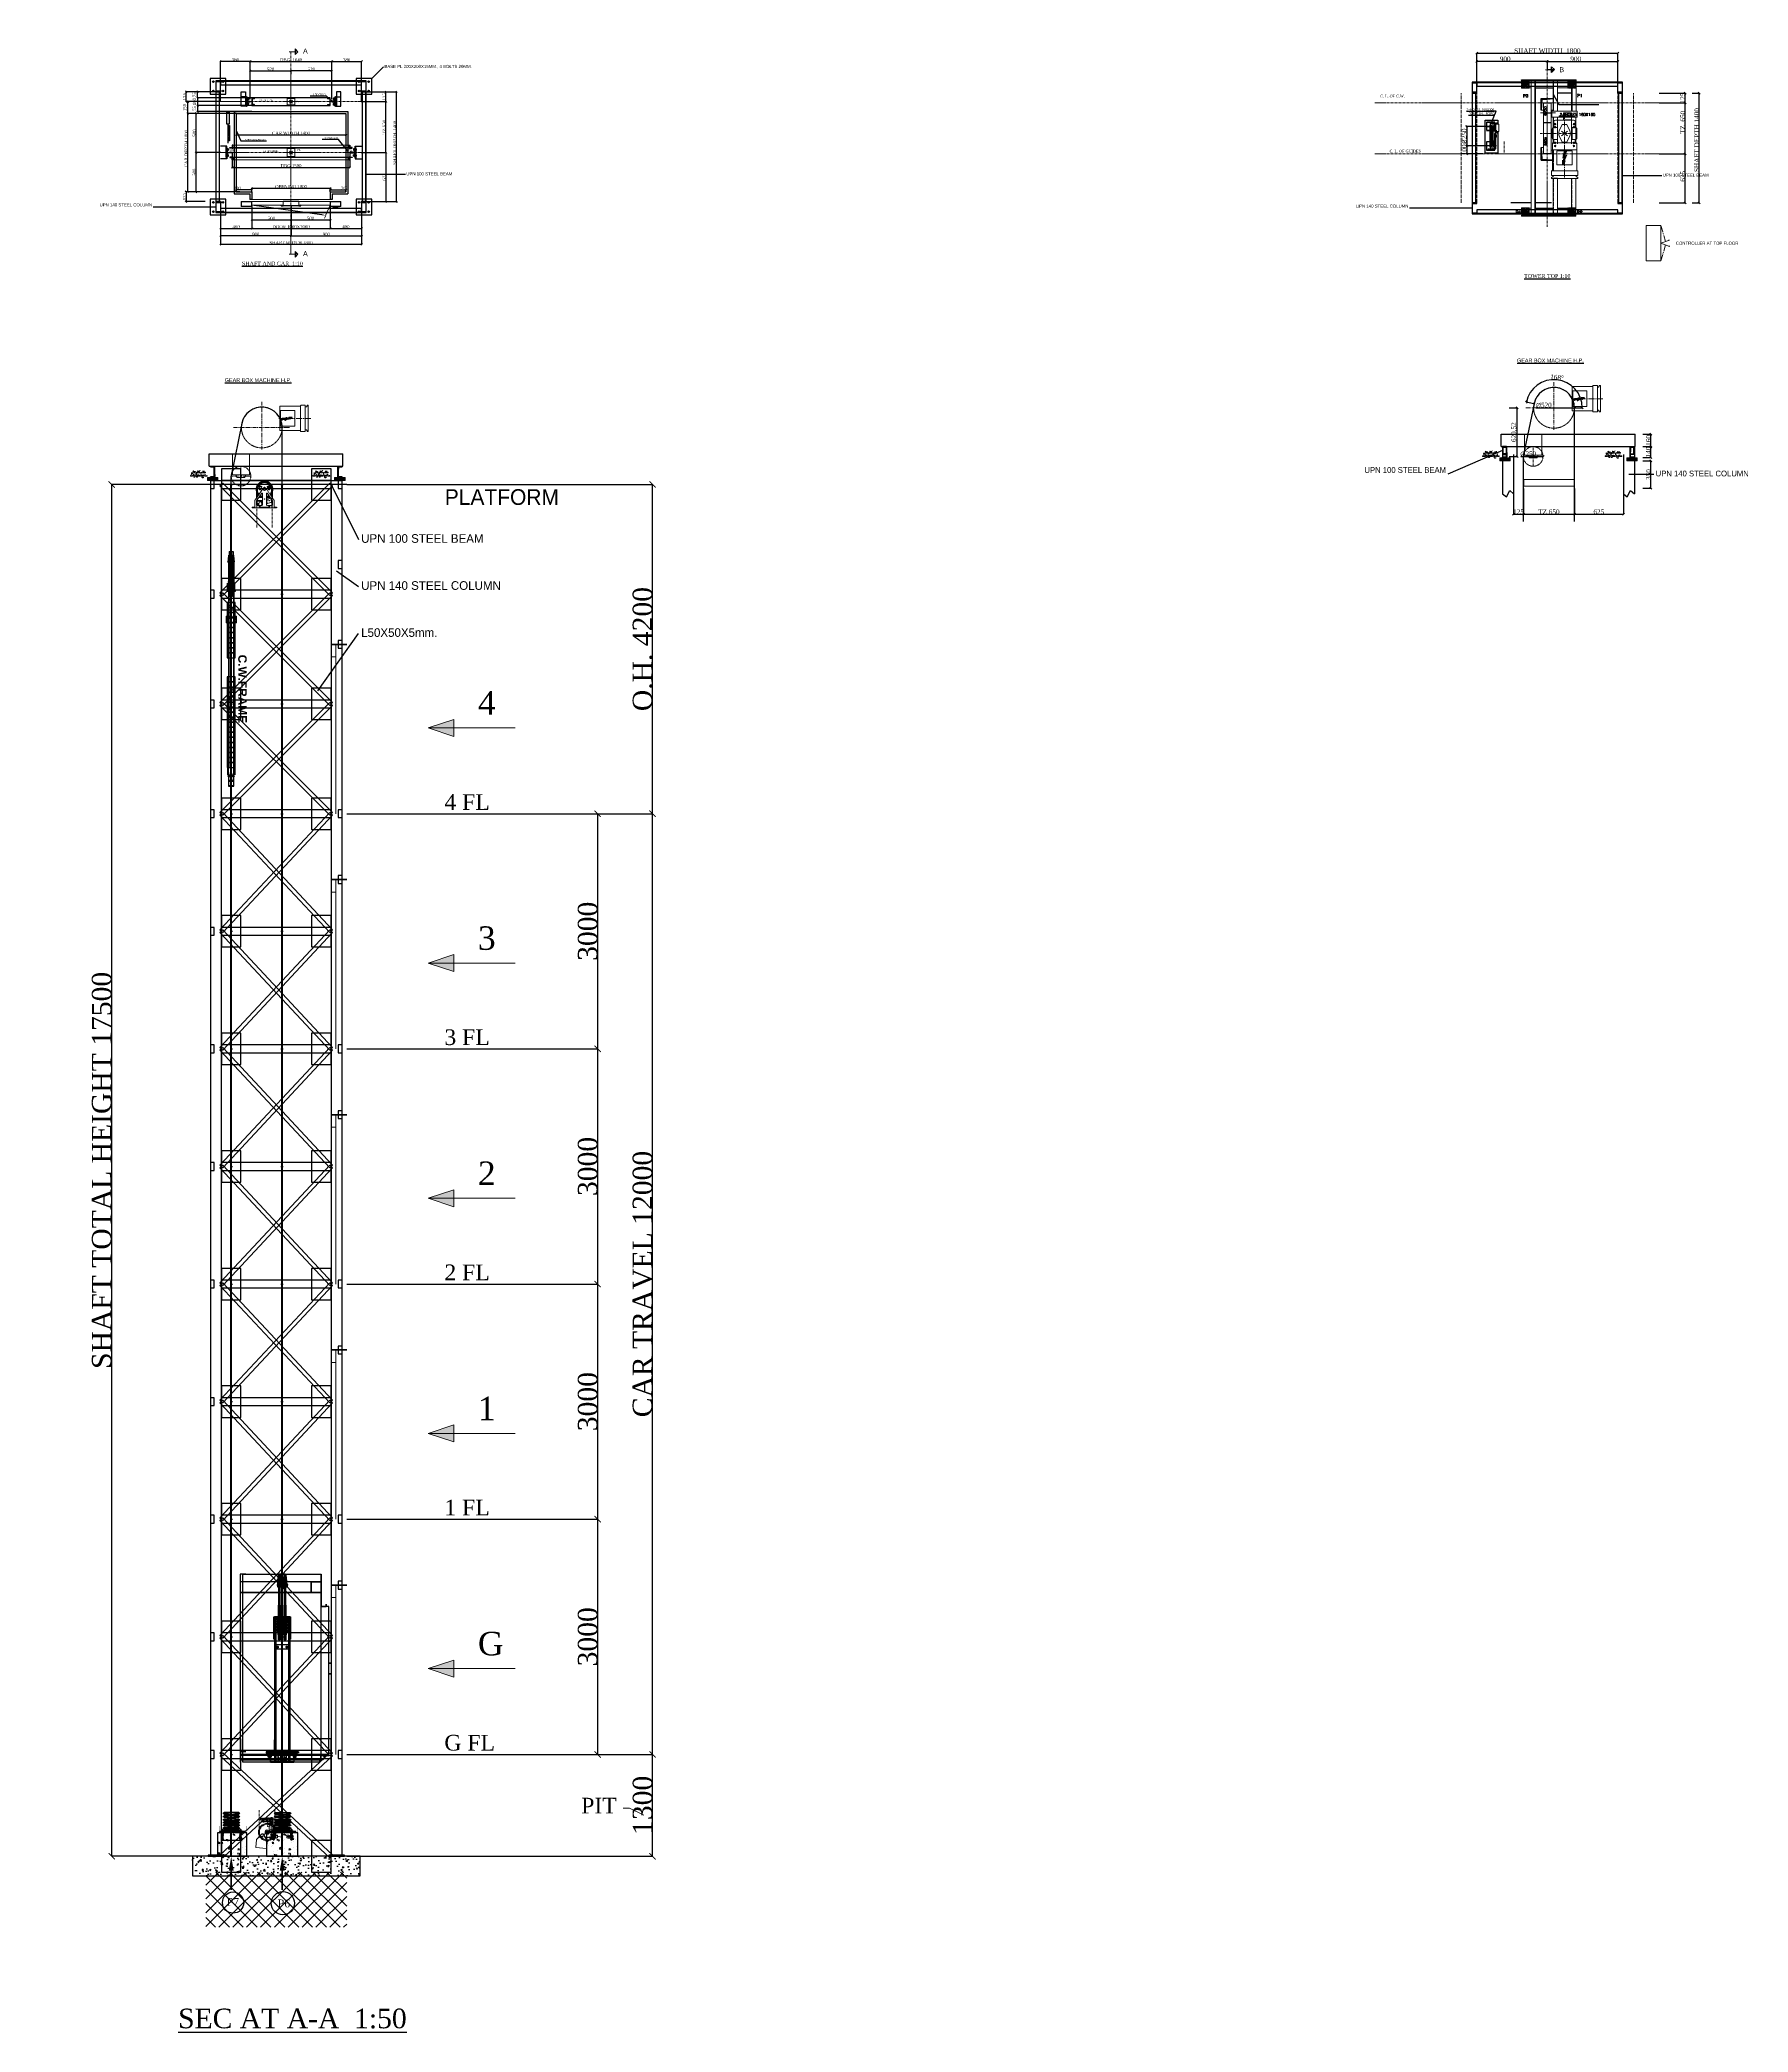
# Model space of a CAD drawing. Header units: millimetres. Extents: x -665 to 1024385, y -25305 to 3861.
# Drawn here: x -665 to 21128, y -25305 to 110 of the extents above.
import ezdxf
from ezdxf import colors
from ezdxf.entities.mleader import LeaderData, LeaderLine
from ezdxf.math import Vec2, Vec3

# ---------------------------------------------------------------- set-up
doc = ezdxf.new("R2010")
doc.units = ezdxf.units.MM
for name, pattern in [('$0$ACAD_ISO02W100', [15, 12, -3]), ('$0$CENTER', [50.8, 31.75, -6.35, 6.35, -6.35]), ('$0$DASHED', [19.05, 12.7, -6.35]), ('$1$ACAD_ISO02W100', [15, 12, -3]), ('$1$CENTER', [50.8, 31.75, -6.35, 6.35, -6.35]), ('$2$ACAD_ISO02W100', [15, 12, -3]), ('$2$CENTER', [50.8, 31.75, -6.35, 6.35, -6.35]), ('ACAD_ISO02W100', [15, 12, -3]), ('ACAD_ISO10W100', [18, 12, -3, 0, -3]), ('CENTER', [50.8, 31.75, -6.35, 6.35, -6.35]), ('CENTER2', [28.575, 19.05, -3.175, 3.175, -3.175])]:
    doc.linetypes.add(name, pattern=pattern)
for name, color, linetype, lineweight in [('$0$Car', 3, 'Continuous', 18), ('$0$CL', 2, '$0$CENTER', 0), ('$0$DL', 8, '$0$ACAD_ISO02W100', 0), ('$1$Car', 3, 'Continuous', 18), ('$1$CL', 2, '$1$CENTER', 0), ('$1$DL', 8, '$1$ACAD_ISO02W100', 0), ('$2$CL', 2, '$2$CENTER', 0), ('$2$DL', 8, '$2$ACAD_ISO02W100', 0), ('$2$Wall', 1, 'Continuous', 50), ('Car', 3, 'Continuous', 18), ('CL', 2, 'CENTER', 0), ('DL', 8, 'ACAD_ISO02W100', 0), ('step&guides', 3, 'Continuous', 30)]:
    doc.layers.add(name, color=color, linetype=linetype, lineweight=lineweight)
for name, color, linetype in [('$0$DL2', 254, '$0$DASHED'), ('$0$PDF_0', 7, 'Continuous'), ('$0$PDF_PDF6_Geometry', 7, 'Continuous'), ('$0$PDF_PDF7_Geometry', 7, 'Continuous'), ('$0$PDF_SAS_STB_Side', 7, 'Continuous'), ('$0$Text', 6, 'Continuous'), ('$1$PDF_0', 7, 'Continuous'), ('$1$PDF_Text', 7, 'Continuous'), ('$2$PDF_0', 7, 'Continuous'), ('6', 7, 'Continuous'), ('7', 6, 'ACAD_ISO10W100'), ('AA_Rail', 7, 'Continuous'), ('AA_Rope', 7, 'Continuous'), ('PDF_0', 7, 'Continuous'), ('PDF_gide rail', 7, 'Continuous'), ('Steel', 7, 'Continuous')]:
    doc.layers.add(name, color=color, linetype=linetype)
doc.layers.add('AA_Datum', color=7, linetype='Continuous', plot=False)
doc.styles.add('$0$nassar2', font='cent.shx', dxfattribs={"height": 60})
doc.styles.add('$0$PDF Arial', font='arial.ttf')
doc.styles.add('$0$top', font='cent.shx', dxfattribs={"height": 40})
doc.styles.add('$1$nassar2', font='cent.shx', dxfattribs={"height": 60})
doc.styles.add('$1$PDF Arial Bold', font='arialbd.ttf')
doc.styles.add('$2$nassar2', font='cent.shx', dxfattribs={"height": 60})
doc.styles.add('Century Gothic$001H0', font='cent.shx')
doc.styles.add('nassar2', font='cent.shx', dxfattribs={"height": 60})
doc.styles.add('top', font='cent.shx', dxfattribs={"height": 40})
doc.dimstyles.new('$0$Nassar2', dxfattribs={"dimtxt": 35, "dimasz": 25, "dimexe": 1.25, "dimexo": 0.625, "dimtad": 1, "dimtxsty": '$0$nassar2', "dimblk": '$0$_Oblique', "dimcen": 2.5, "dimadec": 0, "dimazin": 0, "dimtfac": 1, "dimtmove": 0, "dimatfit": 3, "dimldrblk": '$0$_Oblique', "dimfxl": 1, "dimarcsym": 0})
doc.dimstyles.new('$1$Nassar2', dxfattribs={"dimtxt": 35, "dimasz": 25, "dimexe": 1.25, "dimexo": 0.625, "dimtad": 1, "dimtxsty": '$1$nassar2', "dimblk": '$1$_Oblique', "dimcen": 2.5, "dimadec": 0, "dimazin": 0, "dimtfac": 1, "dimtmove": 0, "dimatfit": 3, "dimldrblk": '$1$_Oblique', "dimfxl": 1, "dimarcsym": 0})
doc.dimstyles.new('Copy of ISO-25', dxfattribs={"dimtxt": 250, "dimasz": 80, "dimexe": 1.25, "dimexo": 0.625, "dimtad": 1, "dimtxsty": 'Century Gothic$001H0', "dimblk": 'ARCHTICK', "dimcen": 2.5, "dimadec": 0, "dimazin": 0, "dimtfac": 1, "dimtmove": 0, "dimatfit": 3, "dimfxl": 1, "dimarcsym": 0})
doc.dimstyles.new('top', dxfattribs={"dimtxt": 35, "dimasz": 20, "dimexe": 1.25, "dimexo": 0.625, "dimtad": 1, "dimtxsty": 'top', "dimblk": 'OBLIQUE', "dimcen": 2.5, "dimadec": 0, "dimazin": 0, "dimtfac": 1, "dimtmove": 0, "dimatfit": 3, "dimldrblk": 'OBLIQUE', "dimfxl": 1, "dimarcsym": 0})
pattern_1 = [(45, (20053.08432, -10049.84649), (-0.08838834765, 0.08838834765), [])]
pattern_2 = [(45, (20053.08432, -10049.84649), (-0.08838834765, 0.08838834765), [])]

# ---------------------------------------------------------------- blocks, each defined once
blk = doc.blocks.new('_Oblique')
at = {"color": 0, "linetype": 'ByBlock', "lineweight": -2}
blk.add_line((-0.5, -0.5), (0.5, 0.5), dxfattribs=at)
blk = doc.blocks.new('*D3')
at = {"color": 0, "lineweight": -2, "transparency": 16777216}
for p, q in [((2019, -553), (2019, -285)), ((2019, -287), (2539, -287)), ((2539, -321), (2539, -285))]:
    blk.add_line(p, q, dxfattribs=at)
at = {"layer": 'Defpoints', "color": 0, "transparency": 16777216}
for p in [(2539, -287), (2539, -322), (2019, -554)]:
    blk.add_point(p, dxfattribs=at)
at = {"color": 0, "lineweight": -2, "transparency": 16777216, "xscale": 20, "yscale": 20, "zscale": 20, "rotation": 180}
blk.add_blockref('_Oblique', (2019, -287), dxfattribs=at)
at = {"color": 0, "lineweight": -2, "transparency": 16777216, "xscale": 20, "yscale": 20, "zscale": 20}
blk.add_blockref('_Oblique', (2539, -287), dxfattribs=at)
at = {"color": 0, "transparency": 16777216, "insert": (2279, -266), "char_height": 40, "attachment_point": 5, "style": 'top'}
blk.add_mtext('520', dxfattribs=at)
blk = doc.blocks.new('*D4')
at = {"color": 0, "lineweight": -2, "transparency": 16777216}
for p, q in [((2539, -330), (2539, -285)), ((3059, -287), (2539, -287)), ((3059, -553), (3059, -285))]:
    blk.add_line(p, q, dxfattribs=at)
at = {"layer": 'Defpoints', "color": 0, "transparency": 16777216}
for p in [(2539, -287), (2539, -330), (3059, -554)]:
    blk.add_point(p, dxfattribs=at)
at = {"color": 0, "lineweight": -2, "transparency": 16777216, "xscale": 20, "yscale": 20, "zscale": 20, "rotation": 180}
blk.add_blockref('_Oblique', (2539, -287), dxfattribs=at)
at = {"color": 0, "lineweight": -2, "transparency": 16777216, "xscale": 20, "yscale": 20, "zscale": 20}
blk.add_blockref('_Oblique', (3059, -287), dxfattribs=at)
at = {"color": 0, "transparency": 16777216, "insert": (2799, -266), "char_height": 40, "attachment_point": 5, "style": 'top'}
blk.add_mtext('520', dxfattribs=at)
blk = doc.blocks.new('*D5')
at = {"color": 0, "lineweight": -2, "transparency": 16777216}
for p, q in [((2019, -648), (2019, -166)), ((2019, -168), (3059, -168)), ((3059, -648), (3059, -166))]:
    blk.add_line(p, q, dxfattribs=at)
at = {"layer": 'Defpoints', "color": 0, "transparency": 16777216}
for p in [(3059, -168), (2019, -649), (3059, -649)]:
    blk.add_point(p, dxfattribs=at)
at = {"color": 0, "lineweight": -2, "transparency": 16777216, "xscale": 20, "yscale": 20, "zscale": 20, "rotation": 180}
blk.add_blockref('_Oblique', (2019, -168), dxfattribs=at)
at = {"color": 0, "lineweight": -2, "transparency": 16777216, "xscale": 20, "yscale": 20, "zscale": 20}
blk.add_blockref('_Oblique', (3059, -168), dxfattribs=at)
at = {"color": 0, "transparency": 16777216, "insert": (2539, -147), "char_height": 40, "attachment_point": 5, "style": 'top'}
blk.add_mtext('DBG  1040', dxfattribs=at)
blk = doc.blocks.new('*D6')
at = {"color": 0, "lineweight": -2, "transparency": 16777216}
for p, q in [((1639, -678), (1639, -165)), ((2019, -166), (1639, -166)), ((2019, -642), (2019, -165))]:
    blk.add_line(p, q, dxfattribs=at)
at = {"layer": 'Defpoints', "color": 0, "transparency": 16777216}
for p in [(1639, -166), (1639, -679), (2019, -643)]:
    blk.add_point(p, dxfattribs=at)
at = {"color": 0, "lineweight": -2, "transparency": 16777216, "xscale": 20, "yscale": 20, "zscale": 20, "rotation": 180}
blk.add_blockref('_Oblique', (1639, -166), dxfattribs=at)
at = {"color": 0, "lineweight": -2, "transparency": 16777216, "xscale": 20, "yscale": 20, "zscale": 20}
blk.add_blockref('_Oblique', (2019, -166), dxfattribs=at)
at = {"color": 0, "transparency": 16777216, "insert": (1829, -146), "char_height": 40, "attachment_point": 5, "style": 'top'}
blk.add_mtext('380', dxfattribs=at)
blk = doc.blocks.new('*D7')
at = {"color": 0, "lineweight": -2, "transparency": 16777216}
for p, q in [((3059, -648), (3059, -165)), ((3059, -166), (3439, -166)), ((3439, -678), (3439, -165))]:
    blk.add_line(p, q, dxfattribs=at)
at = {"layer": 'Defpoints', "color": 0, "transparency": 16777216}
for p in [(3439, -166), (3059, -649), (3439, -679)]:
    blk.add_point(p, dxfattribs=at)
at = {"color": 0, "lineweight": -2, "transparency": 16777216, "xscale": 20, "yscale": 20, "zscale": 20, "rotation": 180}
blk.add_blockref('_Oblique', (3059, -166), dxfattribs=at)
at = {"color": 0, "lineweight": -2, "transparency": 16777216, "xscale": 20, "yscale": 20, "zscale": 20}
blk.add_blockref('_Oblique', (3439, -166), dxfattribs=at)
at = {"color": 0, "transparency": 16777216, "insert": (3249, -146), "char_height": 40, "attachment_point": 5, "style": 'top'}
blk.add_mtext('380', dxfattribs=at)
blk = doc.blocks.new('*D24')
at = {"color": 0, "lineweight": -2, "transparency": 16777216}
for p, q in [((2039, -2017), (2039, -2187)), ((2539, -2017), (2539, -2187)), ((2039, -2186), (2539, -2186))]:
    blk.add_line(p, q, dxfattribs=at)
at = {"layer": 'Defpoints', "color": 0, "transparency": 16777216}
for p in [(2039, -2017), (2539, -2017), (2539, -2186)]:
    blk.add_point(p, dxfattribs=at)
at = {"color": 0, "lineweight": -2, "transparency": 16777216, "xscale": 20, "yscale": 20, "zscale": 20, "rotation": 180}
blk.add_blockref('_Oblique', (2039, -2186), dxfattribs=at)
at = {"color": 0, "lineweight": -2, "transparency": 16777216, "xscale": 20, "yscale": 20, "zscale": 20}
blk.add_blockref('_Oblique', (2539, -2186), dxfattribs=at)
at = {"color": 0, "transparency": 16777216, "insert": (2289, -2166), "char_height": 40, "attachment_point": 5, "style": 'top'}
blk.add_mtext('500', dxfattribs=at)
blk = doc.blocks.new('*D25')
at = {"color": 0, "lineweight": -2, "transparency": 16777216}
for p, q in [((2539, -2009), (2539, -2187)), ((3039, -2017), (3039, -2187)), ((2539, -2186), (3039, -2186))]:
    blk.add_line(p, q, dxfattribs=at)
at = {"layer": 'Defpoints', "color": 0, "transparency": 16777216}
for p in [(2539, -2009), (3039, -2017), (3039, -2186)]:
    blk.add_point(p, dxfattribs=at)
at = {"color": 0, "lineweight": -2, "transparency": 16777216, "xscale": 20, "yscale": 20, "zscale": 20, "rotation": 180}
blk.add_blockref('_Oblique', (2539, -2186), dxfattribs=at)
at = {"color": 0, "lineweight": -2, "transparency": 16777216, "xscale": 20, "yscale": 20, "zscale": 20}
blk.add_blockref('_Oblique', (3039, -2186), dxfattribs=at)
at = {"color": 0, "transparency": 16777216, "insert": (2789, -2166), "char_height": 40, "attachment_point": 5, "style": 'top'}
blk.add_mtext('500', dxfattribs=at)
blk = doc.blocks.new('*D8')
at = {"color": 0, "lineweight": -2, "transparency": 16777216}
for p, q in [((2039, -2138), (2039, -2297)), ((3039, -2134), (3039, -2297)), ((2039, -2295), (3039, -2295))]:
    blk.add_line(p, q, dxfattribs=at)
at = {"layer": 'Defpoints', "color": 0, "transparency": 16777216}
for p in [(2039, -2137), (3039, -2133), (3039, -2295)]:
    blk.add_point(p, dxfattribs=at)
at = {"color": 0, "lineweight": -2, "transparency": 16777216, "xscale": 20, "yscale": 20, "zscale": 20, "rotation": 180}
blk.add_blockref('_Oblique', (2039, -2295), dxfattribs=at)
at = {"color": 0, "lineweight": -2, "transparency": 16777216, "xscale": 20, "yscale": 20, "zscale": 20}
blk.add_blockref('_Oblique', (3039, -2295), dxfattribs=at)
at = {"color": 0, "transparency": 16777216, "insert": (2539, -2275), "char_height": 40, "attachment_point": 5, "style": 'top'}
blk.add_mtext('DOOR 1000X2000', dxfattribs=at)
blk = doc.blocks.new('*D9')
at = {"color": 0, "lineweight": -2, "transparency": 16777216}
for p, q in [((1839, -1828), (1839, -1802)), ((2039, -1803), (1839, -1803)), ((2039, -1828), (2039, -1802))]:
    blk.add_line(p, q, dxfattribs=at)
at = {"layer": 'Defpoints', "color": 0, "transparency": 16777216}
for p in [(1839, -1803), (1839, -1829), (2039, -1829)]:
    blk.add_point(p, dxfattribs=at)
at = {"color": 0, "lineweight": -2, "transparency": 16777216, "xscale": 20, "yscale": 20, "zscale": 20, "rotation": 180}
blk.add_blockref('_Oblique', (1839, -1803), dxfattribs=at)
at = {"color": 0, "lineweight": -2, "transparency": 16777216, "xscale": 20, "yscale": 20, "zscale": 20}
blk.add_blockref('_Oblique', (2039, -1803), dxfattribs=at)
at = {"color": 0, "transparency": 16777216, "insert": (1853, -1783), "char_height": 40, "attachment_point": 5, "style": 'top'}
blk.add_mtext('200', dxfattribs=at)
blk = doc.blocks.new('*D10')
at = {"color": 0, "lineweight": -2, "transparency": 16777216}
for p, q in [((2039, -1828), (2039, -1782)), ((2039, -1783), (3039, -1783)), ((3039, -1828), (3039, -1782))]:
    blk.add_line(p, q, dxfattribs=at)
at = {"layer": 'Defpoints', "color": 0, "transparency": 16777216}
for p in [(2039, -1829), (3039, -1783), (3039, -1829)]:
    blk.add_point(p, dxfattribs=at)
at = {"color": 0, "lineweight": -2, "transparency": 16777216, "xscale": 20, "yscale": 20, "zscale": 20, "rotation": 180}
blk.add_blockref('_Oblique', (2039, -1783), dxfattribs=at)
at = {"color": 0, "lineweight": -2, "transparency": 16777216, "xscale": 20, "yscale": 20, "zscale": 20}
blk.add_blockref('_Oblique', (3039, -1783), dxfattribs=at)
at = {"color": 0, "transparency": 16777216, "insert": (2539, -1762), "char_height": 40, "attachment_point": 5, "style": 'top'}
blk.add_mtext('OPENING 1000', dxfattribs=at)
blk = doc.blocks.new('*D26')
at = {"color": 0, "lineweight": -2, "transparency": 16777216}
for p, q in [((3039, -1828), (3039, -1802)), ((3039, -1803), (3239, -1803)), ((3239, -1828), (3239, -1802))]:
    blk.add_line(p, q, dxfattribs=at)
at = {"layer": 'Defpoints', "color": 0, "transparency": 16777216}
for p in [(3039, -1829), (3239, -1803), (3239, -1829)]:
    blk.add_point(p, dxfattribs=at)
at = {"color": 0, "lineweight": -2, "transparency": 16777216, "xscale": 20, "yscale": 20, "zscale": 20, "rotation": 180}
blk.add_blockref('_Oblique', (3039, -1803), dxfattribs=at)
at = {"color": 0, "lineweight": -2, "transparency": 16777216, "xscale": 20, "yscale": 20, "zscale": 20}
blk.add_blockref('_Oblique', (3239, -1803), dxfattribs=at)
at = {"color": 0, "transparency": 16777216, "insert": (3224, -1783), "char_height": 40, "attachment_point": 5, "style": 'top'}
blk.add_mtext('200', dxfattribs=at)
blk = doc.blocks.new('*D11')
at = {"color": 0, "lineweight": -2, "transparency": 16777216}
for p, q in [((3439, -1954), (3439, -2297)), ((3039, -2102), (3039, -2297)), ((3039, -2295), (3439, -2295))]:
    blk.add_line(p, q, dxfattribs=at)
at = {"layer": 'Defpoints', "color": 0, "transparency": 16777216}
for p in [(3439, -1954), (3039, -2101), (3439, -2295)]:
    blk.add_point(p, dxfattribs=at)
at = {"color": 0, "lineweight": -2, "transparency": 16777216, "xscale": 20, "yscale": 20, "zscale": 20, "rotation": 180}
blk.add_blockref('_Oblique', (3039, -2295), dxfattribs=at)
at = {"color": 0, "lineweight": -2, "transparency": 16777216, "xscale": 20, "yscale": 20, "zscale": 20}
blk.add_blockref('_Oblique', (3439, -2295), dxfattribs=at)
at = {"color": 0, "transparency": 16777216, "insert": (3239, -2275), "char_height": 40, "attachment_point": 5, "style": 'top'}
blk.add_mtext('400', dxfattribs=at)
blk = doc.blocks.new('*D12')
at = {"color": 0, "lineweight": -2, "transparency": 16777216}
for p, q in [((1639, -1954), (1639, -2298)), ((2039, -2017), (2039, -2298)), ((1639, -2297), (2039, -2297))]:
    blk.add_line(p, q, dxfattribs=at)
at = {"layer": 'Defpoints', "color": 0, "transparency": 16777216}
for p in [(1639, -1954), (2039, -2017), (2039, -2297)]:
    blk.add_point(p, dxfattribs=at)
at = {"color": 0, "lineweight": -2, "transparency": 16777216, "xscale": 20, "yscale": 20, "zscale": 20, "rotation": 180}
blk.add_blockref('_Oblique', (1639, -2297), dxfattribs=at)
at = {"color": 0, "lineweight": -2, "transparency": 16777216, "xscale": 20, "yscale": 20, "zscale": 20}
blk.add_blockref('_Oblique', (2039, -2297), dxfattribs=at)
at = {"color": 0, "transparency": 16777216, "insert": (1839, -2276), "char_height": 40, "attachment_point": 5, "style": 'top'}
blk.add_mtext('400', dxfattribs=at)
blk = doc.blocks.new('*D13')
at = {"color": 0, "lineweight": -2, "transparency": 16777216}
for p, q in [((1639, -1954), (1639, -2393)), ((2539, -2113), (2539, -2393)), ((2539, -2391), (1639, -2391))]:
    blk.add_line(p, q, dxfattribs=at)
at = {"layer": 'Defpoints', "color": 0, "transparency": 16777216}
for p in [(1639, -1954), (2539, -2113), (1639, -2391)]:
    blk.add_point(p, dxfattribs=at)
at = {"color": 0, "lineweight": -2, "transparency": 16777216, "xscale": 20, "yscale": 20, "zscale": 20, "rotation": 180}
blk.add_blockref('_Oblique', (1639, -2391), dxfattribs=at)
at = {"color": 0, "lineweight": -2, "transparency": 16777216, "xscale": 20, "yscale": 20, "zscale": 20}
blk.add_blockref('_Oblique', (2539, -2391), dxfattribs=at)
at = {"color": 0, "transparency": 16777216, "insert": (2089, -2371), "char_height": 40, "attachment_point": 5, "style": 'top'}
blk.add_mtext('900', dxfattribs=at)
blk = doc.blocks.new('*D14')
at = {"color": 0, "lineweight": -2, "transparency": 16777216}
for p, q in [((3439, -1954), (3439, -2393)), ((2539, -2113), (2539, -2393)), ((2539, -2391), (3439, -2391))]:
    blk.add_line(p, q, dxfattribs=at)
at = {"layer": 'Defpoints', "color": 0, "transparency": 16777216}
for p in [(3439, -1954), (2539, -2113), (3439, -2391)]:
    blk.add_point(p, dxfattribs=at)
at = {"color": 0, "lineweight": -2, "transparency": 16777216, "xscale": 20, "yscale": 20, "zscale": 20, "rotation": 180}
blk.add_blockref('_Oblique', (2539, -2391), dxfattribs=at)
at = {"color": 0, "lineweight": -2, "transparency": 16777216, "xscale": 20, "yscale": 20, "zscale": 20}
blk.add_blockref('_Oblique', (3439, -2391), dxfattribs=at)
at = {"color": 0, "transparency": 16777216, "insert": (2989, -2371), "char_height": 40, "attachment_point": 5, "style": 'top'}
blk.add_mtext('900', dxfattribs=at)
blk = doc.blocks.new('*D27')
at = {"color": 0, "lineweight": -2, "transparency": 16777216}
for p, q in [((1639, -1954), (1639, -2502)), ((3439, -1954), (3439, -2502)), ((3439, -2500), (1639, -2500))]:
    blk.add_line(p, q, dxfattribs=at)
at = {"layer": 'Defpoints', "color": 0, "transparency": 16777216}
for p in [(1639, -1954), (3439, -1954), (1639, -2500)]:
    blk.add_point(p, dxfattribs=at)
at = {"color": 0, "lineweight": -2, "transparency": 16777216, "xscale": 20, "yscale": 20, "zscale": 20, "rotation": 180}
blk.add_blockref('_Oblique', (1639, -2500), dxfattribs=at)
at = {"color": 0, "lineweight": -2, "transparency": 16777216, "xscale": 20, "yscale": 20, "zscale": 20}
blk.add_blockref('_Oblique', (3439, -2500), dxfattribs=at)
at = {"color": 0, "transparency": 16777216, "insert": (2539, -2480), "char_height": 40, "attachment_point": 5, "style": 'top'}
blk.add_mtext('SHAFT WIDTH 1800', dxfattribs=at)
blk = doc.blocks.new('*D15')
at = {"color": 0, "lineweight": -2, "transparency": 16777216}
for p, q in [((3434, -679), (3749, -679)), ((3670, -554), (3749, -554)), ((3748, -679), (3748, -554))]:
    blk.add_line(p, q, dxfattribs=at)
at = {"layer": 'Defpoints', "color": 0, "transparency": 16777216}
for p in [(3434, -679), (3670, -554), (3748, -554)]:
    blk.add_point(p, dxfattribs=at)
at = {"color": 0, "lineweight": -2, "transparency": 16777216, "xscale": 20, "yscale": 20, "zscale": 20}
for p, rotation in [((3748, -554), 90), ((3748, -679), 270)]:
    blk.add_blockref('_Oblique', p, dxfattribs=dict(at, rotation=rotation))
at = {"color": 0, "transparency": 16777216, "insert": (3727, -616), "char_height": 40, "attachment_point": 5, "rotation": 90, "style": 'top'}
blk.add_mtext('125', dxfattribs=at)
blk = doc.blocks.new('*D16')
at = {"color": 0, "lineweight": -2, "transparency": 16777216}
for p, q in [((3434, -1329), (3749, -1329)), ((3748, -1329), (3748, -1954)), ((3439, -1954), (3749, -1954))]:
    blk.add_line(p, q, dxfattribs=at)
at = {"layer": 'Defpoints', "color": 0, "transparency": 16777216}
for p in [(3434, -1329), (3439, -1954), (3748, -1954)]:
    blk.add_point(p, dxfattribs=at)
at = {"color": 0, "lineweight": -2, "transparency": 16777216, "xscale": 20, "yscale": 20, "zscale": 20}
for p, rotation in [((3748, -1329), 90), ((3748, -1954), 270)]:
    blk.add_blockref('_Oblique', p, dxfattribs=dict(at, rotation=rotation))
at = {"color": 0, "transparency": 16777216, "insert": (3727, -1641), "char_height": 40, "attachment_point": 5, "rotation": 90, "style": 'top'}
blk.add_mtext('625', dxfattribs=at)
blk = doc.blocks.new('*D17')
at = {"color": 0, "lineweight": -2, "transparency": 16777216}
for p, q in [((3439, -679), (3749, -679)), ((3748, -1329), (3748, -679)), ((3434, -1329), (3749, -1329))]:
    blk.add_line(p, q, dxfattribs=at)
at = {"layer": 'Defpoints', "color": 0, "transparency": 16777216}
for p in [(3439, -679), (3748, -679), (3434, -1329)]:
    blk.add_point(p, dxfattribs=at)
at = {"color": 0, "lineweight": -2, "transparency": 16777216, "xscale": 20, "yscale": 20, "zscale": 20}
for p, rotation in [((3748, -679), 90), ((3748, -1329), 270)]:
    blk.add_blockref('_Oblique', p, dxfattribs=dict(at, rotation=rotation))
at = {"color": 0, "transparency": 16777216, "insert": (3727, -1004), "char_height": 40, "attachment_point": 5, "rotation": 90, "style": 'top'}
blk.add_mtext('TZ 650', dxfattribs=at)
blk = doc.blocks.new('*D18')
at = {"color": 0, "lineweight": -2, "transparency": 16777216}
for p, q in [((1838, -829), (1221, -829)), ((1222, -1829), (1222, -829)), ((1888, -1829), (1221, -1829))]:
    blk.add_line(p, q, dxfattribs=at)
at = {"layer": 'Defpoints', "color": 0, "transparency": 16777216}
for p in [(1222, -829), (1839, -829), (1889, -1829)]:
    blk.add_point(p, dxfattribs=at)
at = {"color": 0, "lineweight": -2, "transparency": 16777216, "xscale": 20, "yscale": 20, "zscale": 20}
for p, rotation in [((1222, -829), 90), ((1222, -1829), 270)]:
    blk.add_blockref('_Oblique', p, dxfattribs=dict(at, rotation=rotation))
at = {"color": 0, "transparency": 16777216, "insert": (1202, -1279), "char_height": 40, "attachment_point": 5, "rotation": 90, "style": 'top'}
blk.add_mtext('CAR DEPTH 1000', dxfattribs=at)
blk = doc.blocks.new('*D28')
at = {"color": 0, "lineweight": -2, "transparency": 16777216}
for p, q in [((1643, -1329), (1326, -1329)), ((1327, -1829), (1327, -1329)), ((1443, -1829), (1326, -1829))]:
    blk.add_line(p, q, dxfattribs=at)
at = {"layer": 'Defpoints', "color": 0, "transparency": 16777216}
for p in [(1327, -1329), (1644, -1329), (1444, -1829)]:
    blk.add_point(p, dxfattribs=at)
at = {"color": 0, "lineweight": -2, "transparency": 16777216, "xscale": 20, "yscale": 20, "zscale": 20}
for p, rotation in [((1327, -1329), 90), ((1327, -1829), 270)]:
    blk.add_blockref('_Oblique', p, dxfattribs=dict(at, rotation=rotation))
at = {"color": 0, "transparency": 16777216, "insert": (1306, -1579), "char_height": 40, "attachment_point": 5, "rotation": 90, "style": 'top'}
blk.add_mtext('500', dxfattribs=at)
blk = doc.blocks.new('*D19')
at = {"color": 0, "lineweight": -2, "transparency": 16777216}
for p, q in [((1443, -829), (1326, -829)), ((1327, -1329), (1327, -829)), ((1443, -1329), (1326, -1329))]:
    blk.add_line(p, q, dxfattribs=at)
at = {"layer": 'Defpoints', "color": 0, "transparency": 16777216}
for p in [(1327, -829), (1444, -829), (1444, -1329)]:
    blk.add_point(p, dxfattribs=at)
at = {"color": 0, "lineweight": -2, "transparency": 16777216, "xscale": 20, "yscale": 20, "zscale": 20}
for p, rotation in [((1327, -829), 90), ((1327, -1329), 270)]:
    blk.add_blockref('_Oblique', p, dxfattribs=dict(at, rotation=rotation))
at = {"color": 0, "transparency": 16777216, "insert": (1306, -1079), "char_height": 40, "attachment_point": 5, "rotation": 90, "style": 'top'}
blk.add_mtext('500', dxfattribs=at)
blk = doc.blocks.new('*D20')
at = {"color": 0, "lineweight": -2, "transparency": 16777216}
for p, q in [((1638, -554), (1202, -554)), ((1638, -679), (1202, -679)), ((1203, -679), (1203, -554))]:
    blk.add_line(p, q, dxfattribs=at)
at = {"layer": 'Defpoints', "color": 0, "transparency": 16777216}
for p in [(1203, -554), (1639, -554), (1639, -679)]:
    blk.add_point(p, dxfattribs=at)
at = {"color": 0, "lineweight": -2, "transparency": 16777216, "xscale": 20, "yscale": 20, "zscale": 20}
for p, rotation in [((1203, -554), 90), ((1203, -679), 270)]:
    blk.add_blockref('_Oblique', p, dxfattribs=dict(at, rotation=rotation))
at = {"color": 0, "transparency": 16777216, "insert": (1182, -616), "char_height": 40, "attachment_point": 5, "rotation": 90, "style": 'top'}
blk.add_mtext('125', dxfattribs=at)
blk = doc.blocks.new('*D29')
at = {"color": 0, "lineweight": -2, "transparency": 16777216}
for p, q in [((1789, -1334), (1789, -1518)), ((1789, -1517), (3289, -1517)), ((3289, -1325), (3289, -1518))]:
    blk.add_line(p, q, dxfattribs=at)
at = {"layer": 'Defpoints', "color": 0, "transparency": 16777216}
for p in [(1789, -1333), (3289, -1324), (3289, -1517)]:
    blk.add_point(p, dxfattribs=at)
at = {"color": 0, "lineweight": -2, "transparency": 16777216, "xscale": 20, "yscale": 20, "zscale": 20, "rotation": 180}
blk.add_blockref('_Oblique', (1789, -1517), dxfattribs=at)
at = {"color": 0, "lineweight": -2, "transparency": 16777216, "xscale": 20, "yscale": 20, "zscale": 20}
blk.add_blockref('_Oblique', (3289, -1517), dxfattribs=at)
at = {"color": 0, "transparency": 16777216, "insert": (2539, -1496), "char_height": 40, "attachment_point": 5, "style": 'top'}
blk.add_mtext('DBG 1500', dxfattribs=at)
blk = doc.blocks.new('*D30')
at = {"color": 0, "lineweight": -2, "transparency": 16777216}
for p, q in [((1839, -829), (1839, -1103)), ((3239, -829), (3239, -1103)), ((1839, -1102), (3239, -1102))]:
    blk.add_line(p, q, dxfattribs=at)
at = {"layer": 'Defpoints', "color": 0, "transparency": 16777216}
for p in [(1839, -829), (3239, -829), (3239, -1102)]:
    blk.add_point(p, dxfattribs=at)
at = {"color": 0, "lineweight": -2, "transparency": 16777216, "xscale": 20, "yscale": 20, "zscale": 20, "rotation": 180}
blk.add_blockref('_Oblique', (1839, -1102), dxfattribs=at)
at = {"color": 0, "lineweight": -2, "transparency": 16777216, "xscale": 20, "yscale": 20, "zscale": 20}
blk.add_blockref('_Oblique', (3239, -1102), dxfattribs=at)
at = {"color": 0, "transparency": 16777216, "insert": (2539, -1081), "char_height": 40, "attachment_point": 5, "style": 'top'}
blk.add_mtext('CAR WIDTH 1400', dxfattribs=at)
blk = doc.blocks.new('*D21')
at = {"color": 0, "lineweight": -2, "transparency": 16777216}
for p, q in [((3434, -554), (3885, -554)), ((3884, -1954), (3884, -554)), ((3434, -1954), (3885, -1954))]:
    blk.add_line(p, q, dxfattribs=at)
at = {"layer": 'Defpoints', "color": 0, "transparency": 16777216}
for p in [(3434, -554), (3884, -554), (3434, -1954)]:
    blk.add_point(p, dxfattribs=at)
at = {"color": 0, "lineweight": -2, "transparency": 16777216, "xscale": 20, "yscale": 20, "zscale": 20}
for p, rotation in [((3884, -554), 90), ((3884, -1954), 270)]:
    blk.add_blockref('_Oblique', p, dxfattribs=dict(at, rotation=rotation))
at = {"color": 0, "transparency": 16777216, "insert": (3863, -1204), "char_height": 40, "attachment_point": 5, "rotation": 90, "style": 'top'}
blk.add_mtext('SHAFT DEPTH  1400', dxfattribs=at)
blk = doc.blocks.new('*D22')
at = {"color": 0, "lineweight": -2, "transparency": 16777216}
for p, q in [((1278, -679), (1222, -679)), ((1224, -829), (1224, -679)), ((1838, -829), (1222, -829))]:
    blk.add_line(p, q, dxfattribs=at)
at = {"layer": 'Defpoints', "color": 0, "transparency": 16777216}
for p in [(1224, -679), (1278, -679), (1839, -829)]:
    blk.add_point(p, dxfattribs=at)
at = {"color": 0, "lineweight": -2, "transparency": 16777216, "xscale": 20, "yscale": 20, "zscale": 20}
for p, rotation in [((1224, -679), 90), ((1224, -829), 270)]:
    blk.add_blockref('_Oblique', p, dxfattribs=dict(at, rotation=rotation))
at = {"color": 0, "transparency": 16777216, "insert": (1182, -754), "char_height": 40, "attachment_point": 5, "rotation": 90, "style": 'top'}
blk.add_mtext('150', dxfattribs=at)
blk = doc.blocks.new('*D31')
at = {"color": 0, "lineweight": -2, "transparency": 16777216}
for p, q in [((2038, -629), (1346, -629)), ((2038, -729), (1346, -729)), ((1348, -629), (1348, -729))]:
    blk.add_line(p, q, dxfattribs=at)
at = {"layer": 'Defpoints', "color": 0, "transparency": 16777216}
for p in [(1348, -729), (2039, -629), (2039, -729)]:
    blk.add_point(p, dxfattribs=at)
at = {"color": 0, "lineweight": -2, "transparency": 16777216, "xscale": 20, "yscale": 20, "zscale": 20}
for p, rotation in [((1348, -629), 90), ((1348, -729), 270)]:
    blk.add_blockref('_Oblique', p, dxfattribs=dict(at, rotation=rotation))
at = {"color": 0, "transparency": 16777216, "insert": (1306, -679), "char_height": 40, "attachment_point": 5, "rotation": 90, "style": 'top'}
blk.add_mtext('100', dxfattribs=at)
blk = doc.blocks.new('*D32')
at = {"color": 0, "lineweight": -2, "transparency": 16777216}
for p, q in [((2038, -729), (1346, -729)), ((1348, -729), (1348, -804)), ((2038, -804), (1346, -804))]:
    blk.add_line(p, q, dxfattribs=at)
at = {"layer": 'Defpoints', "color": 0, "transparency": 16777216}
for p in [(2039, -729), (1348, -804), (2039, -804)]:
    blk.add_point(p, dxfattribs=at)
at = {"color": 0, "lineweight": -2, "transparency": 16777216, "xscale": 20, "yscale": 20, "zscale": 20}
for p, rotation in [((1348, -729), 90), ((1348, -804), 270)]:
    blk.add_blockref('_Oblique', p, dxfattribs=dict(at, rotation=rotation))
at = {"color": 0, "transparency": 16777216, "insert": (1306, -766), "char_height": 40, "attachment_point": 5, "rotation": 90, "style": 'top'}
blk.add_mtext('75', dxfattribs=at)
blk = doc.blocks.new('*D23')
at = {"color": 0, "lineweight": -2, "transparency": 16777216}
for p, q in [((1348, -554), (1349, -554)), ((1348, -629), (1348, -554)), ((1348, -629), (1349, -629))]:
    blk.add_line(p, q, dxfattribs=at)
at = {"layer": 'Defpoints', "color": 0, "transparency": 16777216}
for p in [(1348, -554), (1348, -554), (1348, -629)]:
    blk.add_point(p, dxfattribs=at)
at = {"color": 0, "lineweight": -2, "transparency": 16777216, "xscale": 20, "yscale": 20, "zscale": 20}
for p, rotation in [((1348, -554), 90), ((1348, -629), 270)]:
    blk.add_blockref('_Oblique', p, dxfattribs=dict(at, rotation=rotation))
at = {"color": 0, "transparency": 16777216, "insert": (1306, -591), "char_height": 40, "attachment_point": 5, "rotation": 90, "style": 'top'}
blk.add_mtext('75', dxfattribs=at)
blk = doc.blocks.new('*D33')
at = {"color": 0, "lineweight": -2, "transparency": 16777216}
for p, q in [((1443, -1829), (1199, -1829)), ((1443, -1954), (1199, -1954)), ((1200, -1829), (1200, -1954))]:
    blk.add_line(p, q, dxfattribs=at)
at = {"layer": 'Defpoints', "color": 0, "transparency": 16777216}
for p in [(1200, -1954), (1444, -1829), (1444, -1954)]:
    blk.add_point(p, dxfattribs=at)
at = {"color": 0, "lineweight": -2, "transparency": 16777216, "xscale": 20, "yscale": 20, "zscale": 20}
for p, rotation in [((1200, -1829), 90), ((1200, -1954), 270)]:
    blk.add_blockref('_Oblique', p, dxfattribs=dict(at, rotation=rotation))
at = {"color": 0, "transparency": 16777216, "insert": (1180, -1891), "char_height": 40, "attachment_point": 5, "rotation": 90, "style": 'top'}
blk.add_mtext('125', dxfattribs=at)
blk = doc.blocks.new('$0$_Oblique')
at = {"color": 0, "linetype": 'ByBlock', "lineweight": -2}
blk.add_line((-0.5, -0.5), (0.5, 0.5), dxfattribs=at)
blk = doc.blocks.new('*D62')
at = {"color": 0, "lineweight": -2, "transparency": 16777216}
for p, q in [((17666, -365), (17666, -164)), ((18566, -165), (17666, -165)), ((18566, -259), (18566, -164))]:
    blk.add_line(p, q, dxfattribs=at)
at = {"layer": 'Defpoints', "color": 0, "transparency": 16777216}
for p in [(17666, -165), (17666, -366), (18566, -259)]:
    blk.add_point(p, dxfattribs=at)
at = {"color": 0, "lineweight": -2, "transparency": 16777216, "xscale": 25, "yscale": 25, "zscale": 25, "rotation": 180}
blk.add_blockref('$0$_Oblique', (17666, -165), dxfattribs=at)
at = {"color": 0, "lineweight": -2, "transparency": 16777216, "xscale": 25, "yscale": 25, "zscale": 25}
blk.add_blockref('$0$_Oblique', (18566, -165), dxfattribs=at)
at = {"color": 0, "transparency": 16777216, "insert": (18028, -134), "char_height": 60, "attachment_point": 5, "style": '$0$nassar2'}
blk.add_mtext('900', dxfattribs=at)
blk = doc.blocks.new('*D63')
at = {"color": 0, "lineweight": -2, "transparency": 16777216}
for p, q in [((18566, -254), (18566, -164)), ((18566, -165), (19466, -165)), ((19466, -365), (19466, -164))]:
    blk.add_line(p, q, dxfattribs=at)
at = {"layer": 'Defpoints', "color": 0, "transparency": 16777216}
for p in [(19466, -165), (18566, -255), (19466, -366)]:
    blk.add_point(p, dxfattribs=at)
at = {"color": 0, "lineweight": -2, "transparency": 16777216, "xscale": 25, "yscale": 25, "zscale": 25, "rotation": 180}
blk.add_blockref('$0$_Oblique', (18566, -165), dxfattribs=at)
at = {"color": 0, "lineweight": -2, "transparency": 16777216, "xscale": 25, "yscale": 25, "zscale": 25}
blk.add_blockref('$0$_Oblique', (19466, -165), dxfattribs=at)
at = {"color": 0, "transparency": 16777216, "insert": (18928, -134), "char_height": 60, "attachment_point": 5, "style": '$0$nassar2'}
blk.add_mtext('900', dxfattribs=at)
blk = doc.blocks.new('*D64')
at = {"color": 0, "lineweight": -2, "transparency": 16777216}
for p, q in [((19991, -1344), (20325, -1344)), ((20323, -1969), (20323, -1344)), ((19991, -1969), (20325, -1969))]:
    blk.add_line(p, q, dxfattribs=at)
at = {"layer": 'Defpoints', "color": 0, "transparency": 16777216}
for p in [(19991, -1344), (20323, -1344), (19991, -1969)]:
    blk.add_point(p, dxfattribs=at)
at = {"color": 0, "lineweight": -2, "transparency": 16777216, "xscale": 25, "yscale": 25, "zscale": 25}
for p, rotation in [((20323, -1344), 90), ((20323, -1969), 270)]:
    blk.add_blockref('$0$_Oblique', p, dxfattribs=dict(at, rotation=rotation))
at = {"color": 0, "transparency": 16777216, "insert": (20293, -1632), "char_height": 60, "attachment_point": 5, "rotation": 90, "style": '$0$nassar2'}
blk.add_mtext('625', dxfattribs=at)
blk = doc.blocks.new('*D65')
at = {"color": 0, "lineweight": -2, "transparency": 16777216}
for p, q in [((19991, -694), (20325, -694)), ((20323, -1344), (20323, -694)), ((19991, -1344), (20325, -1344))]:
    blk.add_line(p, q, dxfattribs=at)
at = {"layer": 'Defpoints', "color": 0, "transparency": 16777216}
for p in [(19991, -694), (20323, -694), (19991, -1344)]:
    blk.add_point(p, dxfattribs=at)
at = {"color": 0, "lineweight": -2, "transparency": 16777216, "xscale": 25, "yscale": 25, "zscale": 25}
for p, rotation in [((20323, -694), 90), ((20323, -1344), 270)]:
    blk.add_blockref('$0$_Oblique', p, dxfattribs=dict(at, rotation=rotation))
at = {"color": 0, "transparency": 16777216, "insert": (20293, -944), "char_height": 60, "attachment_point": 5, "rotation": 90, "style": '$0$nassar2'}
blk.add_mtext('TZ  650', dxfattribs=at)
blk = doc.blocks.new('*D66')
at = {"color": 0, "lineweight": -2, "transparency": 16777216}
for p, q in [((19991, -569), (20325, -569)), ((19991, -694), (20325, -694)), ((20323, -694), (20323, -569))]:
    blk.add_line(p, q, dxfattribs=at)
at = {"layer": 'Defpoints', "color": 0, "transparency": 16777216}
for p in [(19991, -569), (19991, -694), (20323, -569)]:
    blk.add_point(p, dxfattribs=at)
at = {"color": 0, "lineweight": -2, "transparency": 16777216, "xscale": 25, "yscale": 25, "zscale": 25}
for p, rotation in [((20323, -569), 90), ((20323, -694), 270)]:
    blk.add_blockref('$0$_Oblique', p, dxfattribs=dict(at, rotation=rotation))
at = {"color": 0, "transparency": 16777216, "insert": (20293, -632), "char_height": 60, "attachment_point": 5, "rotation": 90, "style": '$0$nassar2'}
blk.add_mtext('125', dxfattribs=at)
blk = doc.blocks.new('*D68')
at = {"color": 0, "lineweight": -2, "transparency": 16777216}
for p, q in [((20414, -569), (20504, -569)), ((20503, -1969), (20503, -569)), ((20414, -1969), (20504, -1969))]:
    blk.add_line(p, q, dxfattribs=at)
at = {"layer": 'Defpoints', "color": 0, "transparency": 16777216}
for p in [(20414, -569), (20503, -569), (20414, -1969)]:
    blk.add_point(p, dxfattribs=at)
at = {"color": 0, "lineweight": -2, "transparency": 16777216, "xscale": 25, "yscale": 25, "zscale": 25}
for p, rotation in [((20503, -569), 90), ((20503, -1969), 270)]:
    blk.add_blockref('$0$_Oblique', p, dxfattribs=dict(at, rotation=rotation))
at = {"color": 0, "transparency": 16777216, "insert": (20472, -1169), "char_height": 60, "attachment_point": 5, "rotation": 90, "style": '$0$nassar2'}
blk.add_mtext('SHAFT DEPTH 1400', dxfattribs=at)
blk = doc.blocks.new('*D71')
at = {"color": 0, "lineweight": -2, "transparency": 16777216}
for p, q in [((17666, -569), (17666, -59)), ((17666, -61), (19466, -61)), ((19466, -569), (19466, -59))]:
    blk.add_line(p, q, dxfattribs=at)
at = {"layer": 'Defpoints', "color": 0, "transparency": 16777216}
for p in [(19466, -61), (17666, -569), (19466, -569)]:
    blk.add_point(p, dxfattribs=at)
at = {"color": 0, "lineweight": -2, "transparency": 16777216, "xscale": 25, "yscale": 25, "zscale": 25, "rotation": 180}
blk.add_blockref('$0$_Oblique', (17666, -61), dxfattribs=at)
at = {"color": 0, "lineweight": -2, "transparency": 16777216, "xscale": 25, "yscale": 25, "zscale": 25}
blk.add_blockref('$0$_Oblique', (19466, -61), dxfattribs=at)
at = {"color": 0, "transparency": 16777216, "insert": (18566, -30), "char_height": 60, "attachment_point": 5, "style": '$0$nassar2'}
blk.add_mtext('SHAFT WIDTH  1800', dxfattribs=at)
blk = doc.blocks.new('*D74')
at = {"color": 0, "lineweight": -2, "transparency": 16777216}
for p, q in [((17904, -994), (17536, -994)), ((17537, -994), (17537, -1244)), ((17918, -1244), (17536, -1244))]:
    blk.add_line(p, q, dxfattribs=at)
at = {"layer": 'Defpoints', "color": 0, "transparency": 16777216}
for p in [(17905, -994), (17537, -1244), (17919, -1244)]:
    blk.add_point(p, dxfattribs=at)
at = {"color": 0, "lineweight": -2, "transparency": 16777216, "xscale": 25, "yscale": 25, "zscale": 25}
for p, rotation in [((17537, -994), 90), ((17537, -1244), 270)]:
    blk.add_blockref('$0$_Oblique', p, dxfattribs=dict(at, rotation=rotation))
at = {"color": 0, "transparency": 16777216, "insert": (17506, -1119), "char_height": 60, "attachment_point": 5, "rotation": 90, "style": '$0$nassar2'}
blk.add_mtext('{\\fISOCPEUR|b0|i0|c0|p34;%%C}250', dxfattribs=at)
blk = doc.blocks.new('*D75')
at = {"color": 0, "lineweight": -2, "transparency": 16777216}
for p, q in [((17567, -1244), (17536, -1244)), ((17537, -1244), (17537, -1344)), ((17742, -1344), (17536, -1344))]:
    blk.add_line(p, q, dxfattribs=at)
at = {"layer": 'Defpoints', "color": 0, "transparency": 16777216}
for p in [(17568, -1244), (17537, -1344), (17743, -1344)]:
    blk.add_point(p, dxfattribs=at)
at = {"color": 0, "lineweight": -2, "transparency": 16777216, "xscale": 25, "yscale": 25, "zscale": 25}
for p, rotation in [((17537, -1244), 90), ((17537, -1344), 270)]:
    blk.add_blockref('$0$_Oblique', p, dxfattribs=dict(at, rotation=rotation))
at = {"color": 0, "transparency": 16777216, "insert": (17506, -1294), "char_height": 60, "attachment_point": 5, "rotation": 90, "style": '$0$nassar2'}
blk.add_mtext('100', dxfattribs=at)
blk = doc.blocks.new('$1$_Oblique')
at = {"color": 0, "linetype": 'ByBlock', "lineweight": -2}
blk.add_line((-0.5, -0.5), (0.5, 0.5), dxfattribs=at)
blk = doc.blocks.new('*D76')
at = {"color": 0, "lineweight": -2, "transparency": 16777216}
for p, q in [((18395, -4532), (18297, -4512)), ((18911, -4584), (19012, -4584))]:
    blk.add_line(p, q, dxfattribs=at)
blk.add_arc((18651, -4584), 360, 360, 168.416, dxfattribs=at)
at = {"layer": 'Defpoints', "color": 0, "transparency": 16777216}
for p in [(18851, -4285), (18396, -4532), (18651, -4584), (18651, -4584), (18911, -4584)]:
    blk.add_point(p, dxfattribs=at)
at = {"color": 0, "lineweight": -2, "transparency": 16777216, "xscale": 25, "yscale": 25, "zscale": 25}
for p, rotation in [((18298, -4512), 258.4160058338048), ((19011, -4584), 269.9999999999999)]:
    blk.add_blockref('$1$_Oblique', p, dxfattribs=dict(at, rotation=rotation))
at = {"color": 0, "transparency": 16777216, "insert": (18690, -4196), "char_height": 60, "attachment_point": 5, "rotation": 354.208, "style": '$1$nassar2'}
blk.add_mtext('168°', dxfattribs=at)
blk = doc.blocks.new('*U51')
at = {"layer": '$1$CL', "color": 0, "transparency": 16777216}
for p, q in [((-125.12, 0), (-25, 0)), ((0, 25), (0, 125.12)), ((25, 0), (125.12, 0)), ((0, -125.12), (0, -25))]:
    blk.add_line(p, q, dxfattribs=at)
at = {"layer": '$1$CL', "color": 0, "linetype": 'Continuous', "transparency": 16777216}
for p, q in [((-12.5, 0), (12.5, 0)), ((0, -12.5), (0, 12.5))]:
    blk.add_line(p, q, dxfattribs=at)
blk = doc.blocks.new('*D77')
at = {"color": 0, "lineweight": -2, "transparency": 16777216}
blk.add_line((18423, -4584), (18911, -4584), dxfattribs=at)
at = {"layer": 'Defpoints', "color": 0, "transparency": 16777216}
for p in [(18391, -4584), (18911, -4584)]:
    blk.add_point(p, dxfattribs=at)
at = {"color": 0, "lineweight": -2, "transparency": 16777216, "xscale": 25, "yscale": 25, "zscale": 25}
blk.add_blockref('$1$_Oblique', (18911, -4584), dxfattribs=at)
at = {"color": 0, "transparency": 16777216, "insert": (18521, -4551), "char_height": 60, "attachment_point": 5, "style": '$1$nassar2'}
blk.add_mtext('∅520', dxfattribs=at)
blk = doc.blocks.new('*D78')
at = {"color": 0, "lineweight": -2, "transparency": 16777216}
blk.add_line((18226, -5205), (18511, -5205), dxfattribs=at)
at = {"layer": 'Defpoints', "color": 0, "transparency": 16777216}
for p in [(18261, -5205), (18511, -5205)]:
    blk.add_point(p, dxfattribs=at)
at = {"color": 0, "lineweight": -2, "transparency": 16777216, "xscale": 25, "yscale": 25, "zscale": 25}
blk.add_blockref('$1$_Oblique', (18511, -5205), dxfattribs=at)
at = {"color": 0, "transparency": 16777216, "insert": (18323, -5172), "char_height": 60, "attachment_point": 5, "style": '$1$nassar2'}
blk.add_mtext('∅250', dxfattribs=at)
blk = doc.blocks.new('*D79')
at = {"color": 0, "lineweight": -2, "transparency": 16777216}
for p, q in [((18136, -5612), (18136, -5943)), ((18261, -5612), (18261, -5943)), ((18136, -5941), (18261, -5941))]:
    blk.add_line(p, q, dxfattribs=at)
at = {"layer": 'Defpoints', "color": 0, "transparency": 16777216}
for p in [(18136, -5611), (18261, -5611), (18261, -5941)]:
    blk.add_point(p, dxfattribs=at)
at = {"color": 0, "lineweight": -2, "transparency": 16777216, "xscale": 25, "yscale": 25, "zscale": 25, "rotation": 180}
blk.add_blockref('$1$_Oblique', (18136, -5941), dxfattribs=at)
at = {"color": 0, "lineweight": -2, "transparency": 16777216, "xscale": 25, "yscale": 25, "zscale": 25}
blk.add_blockref('$1$_Oblique', (18261, -5941), dxfattribs=at)
at = {"color": 0, "transparency": 16777216, "insert": (18198, -5911), "char_height": 60, "attachment_point": 5, "style": '$1$nassar2'}
blk.add_mtext('125', dxfattribs=at)
blk = doc.blocks.new('*D80')
at = {"color": 0, "lineweight": -2, "transparency": 16777216}
for p, q in [((18261, -5612), (18261, -5943)), ((18911, -5612), (18911, -5943)), ((18261, -5941), (18911, -5941))]:
    blk.add_line(p, q, dxfattribs=at)
at = {"layer": 'Defpoints', "color": 0, "transparency": 16777216}
for p in [(18261, -5611), (18911, -5611), (18911, -5941)]:
    blk.add_point(p, dxfattribs=at)
at = {"color": 0, "lineweight": -2, "transparency": 16777216, "xscale": 25, "yscale": 25, "zscale": 25, "rotation": 180}
blk.add_blockref('$1$_Oblique', (18261, -5941), dxfattribs=at)
at = {"color": 0, "lineweight": -2, "transparency": 16777216, "xscale": 25, "yscale": 25, "zscale": 25}
blk.add_blockref('$1$_Oblique', (18911, -5941), dxfattribs=at)
at = {"color": 0, "transparency": 16777216, "insert": (18586, -5911), "char_height": 60, "attachment_point": 5, "style": '$1$nassar2'}
blk.add_mtext('TZ 650', dxfattribs=at)
blk = doc.blocks.new('*D81')
at = {"color": 0, "lineweight": -2, "transparency": 16777216}
for p, q in [((18911, -5612), (18911, -5943)), ((19536, -5612), (19536, -5943)), ((18911, -5941), (19536, -5941))]:
    blk.add_line(p, q, dxfattribs=at)
at = {"layer": 'Defpoints', "color": 0, "transparency": 16777216}
for p in [(18911, -5611), (19536, -5611), (19536, -5941)]:
    blk.add_point(p, dxfattribs=at)
at = {"color": 0, "lineweight": -2, "transparency": 16777216, "xscale": 25, "yscale": 25, "zscale": 25, "rotation": 180}
blk.add_blockref('$1$_Oblique', (18911, -5941), dxfattribs=at)
at = {"color": 0, "lineweight": -2, "transparency": 16777216, "xscale": 25, "yscale": 25, "zscale": 25}
blk.add_blockref('$1$_Oblique', (19536, -5941), dxfattribs=at)
at = {"color": 0, "transparency": 16777216, "insert": (19223, -5911), "char_height": 60, "attachment_point": 5, "style": '$1$nassar2'}
blk.add_mtext('625', dxfattribs=at)
blk = doc.blocks.new('*D82')
at = {"color": 0, "lineweight": -2, "transparency": 16777216}
for p, q in [((18081, -4584), (18182, -4584)), ((18181, -5205), (18181, -4584)), ((18081, -5205), (18182, -5205))]:
    blk.add_line(p, q, dxfattribs=at)
at = {"layer": 'Defpoints', "color": 0, "transparency": 16777216}
for p in [(18081, -4584), (18181, -4584), (18081, -5205)]:
    blk.add_point(p, dxfattribs=at)
at = {"color": 0, "lineweight": -2, "transparency": 16777216, "xscale": 25, "yscale": 25, "zscale": 25}
for p, rotation in [((18181, -4584), 90), ((18181, -5205), 270)]:
    blk.add_blockref('$1$_Oblique', p, dxfattribs=dict(at, rotation=rotation))
at = {"color": 0, "transparency": 16777216, "insert": (18145, -4895), "char_height": 60, "attachment_point": 5, "rotation": 90, "style": '$1$nassar2'}
blk.add_mtext('620,52', dxfattribs=at)
blk = doc.blocks.new('*D83')
at = {"color": 0, "lineweight": -2, "transparency": 16777216}
for p, q in [((19786, -4920), (19887, -4920)), ((19786, -5080), (19887, -5080)), ((19886, -5080), (19886, -4920))]:
    blk.add_line(p, q, dxfattribs=at)
at = {"layer": 'Defpoints', "color": 0, "transparency": 16777216}
for p in [(19786, -4920), (19786, -5080), (19886, -4920)]:
    blk.add_point(p, dxfattribs=at)
at = {"color": 0, "lineweight": -2, "transparency": 16777216, "xscale": 25, "yscale": 25, "zscale": 25}
for p, rotation in [((19886, -4920), 90), ((19886, -5080), 270)]:
    blk.add_blockref('$1$_Oblique', p, dxfattribs=dict(at, rotation=rotation))
at = {"color": 0, "transparency": 16777216, "insert": (19855, -5000), "char_height": 60, "attachment_point": 5, "rotation": 90, "style": '$1$nassar2'}
blk.add_mtext('160', dxfattribs=at)
blk = doc.blocks.new('*D84')
at = {"color": 0, "lineweight": -2, "transparency": 16777216}
for p, q in [((19786, -5080), (19887, -5080)), ((19886, -5220), (19886, -5080)), ((19786, -5220), (19887, -5220))]:
    blk.add_line(p, q, dxfattribs=at)
at = {"layer": 'Defpoints', "color": 0, "transparency": 16777216}
for p in [(19786, -5080), (19886, -5080), (19786, -5220)]:
    blk.add_point(p, dxfattribs=at)
at = {"color": 0, "lineweight": -2, "transparency": 16777216, "xscale": 25, "yscale": 25, "zscale": 25}
for p, rotation in [((19886, -5080), 90), ((19886, -5220), 270)]:
    blk.add_blockref('$1$_Oblique', p, dxfattribs=dict(at, rotation=rotation))
at = {"color": 0, "transparency": 16777216, "insert": (19855, -5150), "char_height": 60, "attachment_point": 5, "rotation": 90, "style": '$1$nassar2'}
blk.add_mtext('140', dxfattribs=at)
blk = doc.blocks.new('*D85')
at = {"color": 0, "lineweight": -2, "transparency": 16777216}
for p, q in [((19786, -5261), (19887, -5261)), ((19886, -5611), (19886, -5261)), ((19786, -5611), (19887, -5611))]:
    blk.add_line(p, q, dxfattribs=at)
at = {"layer": 'Defpoints', "color": 0, "transparency": 16777216}
for p in [(19786, -5261), (19886, -5261), (19786, -5611)]:
    blk.add_point(p, dxfattribs=at)
at = {"color": 0, "lineweight": -2, "transparency": 16777216, "xscale": 25, "yscale": 25, "zscale": 25}
for p, rotation in [((19886, -5261), 90), ((19886, -5611), 270)]:
    blk.add_blockref('$1$_Oblique', p, dxfattribs=dict(at, rotation=rotation))
at = {"color": 0, "transparency": 16777216, "insert": (19855, -5436), "char_height": 60, "attachment_point": 5, "rotation": 90, "style": '$1$nassar2'}
blk.add_mtext('350', dxfattribs=at)
blk = doc.blocks.new('_ArchTick')
at = {"color": 0, "linetype": 'ByBlock', "const_width": 0.15}
blk.add_lwpolyline([(-0.5, -0.5), (0.5, 0.5)], dxfattribs=at)
blk = doc.blocks.new('*D88')
at = {"color": 0, "lineweight": -2, "transparency": 16777216}
for p, q in [((3251, -18762), (6452, -18762)), ((6451, -21762), (6451, -18762)), ((3251, -21762), (6452, -21762))]:
    blk.add_line(p, q, dxfattribs=at)
at = {"layer": 'Defpoints', "color": 0, "transparency": 16777216}
for p in [(3251, -18762), (6451, -18762), (3251, -21762)]:
    blk.add_point(p, dxfattribs=at)
at = {"color": 0, "lineweight": -2, "transparency": 16777216, "xscale": 80, "yscale": 80, "zscale": 80}
for p, rotation in [((6451, -18762), 90), ((6451, -21762), 270)]:
    blk.add_blockref('_ArchTick', p, dxfattribs=dict(at, rotation=rotation))
at = {"color": 0, "transparency": 16777216, "insert": (6325, -20262), "char_height": 250, "attachment_point": 5, "rotation": 90, "style": 'Century Gothic$001H0'}
blk.add_mtext('3000', dxfattribs=at)
blk = doc.blocks.new('*D89')
at = {"color": 0, "lineweight": -2, "transparency": 16777216}
for p, q in [((3251, -15762), (6452, -15762)), ((6451, -18762), (6451, -15762)), ((3251, -18762), (6452, -18762))]:
    blk.add_line(p, q, dxfattribs=at)
at = {"layer": 'Defpoints', "color": 0, "transparency": 16777216}
for p in [(3251, -15762), (6451, -15762), (3251, -18762)]:
    blk.add_point(p, dxfattribs=at)
at = {"color": 0, "lineweight": -2, "transparency": 16777216, "xscale": 80, "yscale": 80, "zscale": 80}
for p, rotation in [((6451, -15762), 90), ((6451, -18762), 270)]:
    blk.add_blockref('_ArchTick', p, dxfattribs=dict(at, rotation=rotation))
at = {"color": 0, "transparency": 16777216, "insert": (6325, -17262), "char_height": 250, "attachment_point": 5, "rotation": 90, "style": 'Century Gothic$001H0'}
blk.add_mtext('3000', dxfattribs=at)
blk = doc.blocks.new('*D90')
at = {"color": 0, "lineweight": -2, "transparency": 16777216}
for p, q in [((3251, -12762), (6452, -12762)), ((6451, -15762), (6451, -12762)), ((3251, -15762), (6452, -15762))]:
    blk.add_line(p, q, dxfattribs=at)
at = {"layer": 'Defpoints', "color": 0, "transparency": 16777216}
for p in [(3251, -12762), (6451, -12762), (3251, -15762)]:
    blk.add_point(p, dxfattribs=at)
at = {"color": 0, "lineweight": -2, "transparency": 16777216, "xscale": 80, "yscale": 80, "zscale": 80}
for p, rotation in [((6451, -12762), 90), ((6451, -15762), 270)]:
    blk.add_blockref('_ArchTick', p, dxfattribs=dict(at, rotation=rotation))
at = {"color": 0, "transparency": 16777216, "insert": (6325, -14262), "char_height": 250, "attachment_point": 5, "rotation": 90, "style": 'Century Gothic$001H0'}
blk.add_mtext('3000', dxfattribs=at)
blk = doc.blocks.new('*D91')
at = {"color": 0, "lineweight": -2, "transparency": 16777216}
for p, q in [((3251, -9762), (6452, -9762)), ((6451, -12762), (6451, -9762)), ((3251, -12762), (6452, -12762))]:
    blk.add_line(p, q, dxfattribs=at)
at = {"layer": 'Defpoints', "color": 0, "transparency": 16777216}
for p in [(3251, -9762), (6451, -9762), (3251, -12762)]:
    blk.add_point(p, dxfattribs=at)
at = {"color": 0, "lineweight": -2, "transparency": 16777216, "xscale": 80, "yscale": 80, "zscale": 80}
for p, rotation in [((6451, -9762), 90), ((6451, -12762), 270)]:
    blk.add_blockref('_ArchTick', p, dxfattribs=dict(at, rotation=rotation))
at = {"color": 0, "transparency": 16777216, "insert": (6325, -11262), "char_height": 250, "attachment_point": 5, "rotation": 90, "style": 'Century Gothic$001H0'}
blk.add_mtext('3000', dxfattribs=at)
blk = doc.blocks.new('*D92')
at = {"color": 0, "lineweight": -2, "transparency": 16777216}
for p, q in [((3251, -21762), (7152, -21762)), ((7151, -23062), (7151, -21762)), ((3251, -23062), (7152, -23062))]:
    blk.add_line(p, q, dxfattribs=at)
at = {"layer": 'Defpoints', "color": 0, "transparency": 16777216}
for p in [(3251, -21762), (7151, -21762), (3251, -23062)]:
    blk.add_point(p, dxfattribs=at)
at = {"color": 0, "lineweight": -2, "transparency": 16777216, "xscale": 80, "yscale": 80, "zscale": 80}
for p, rotation in [((7151, -21762), 90), ((7151, -23062), 270)]:
    blk.add_blockref('_ArchTick', p, dxfattribs=dict(at, rotation=rotation))
at = {"color": 0, "transparency": 16777216, "insert": (7025, -22412), "char_height": 250, "attachment_point": 5, "rotation": 90, "style": 'Century Gothic$001H0'}
blk.add_mtext('1300', dxfattribs=at)
blk = doc.blocks.new('*D93')
at = {"color": 0, "lineweight": -2, "transparency": 16777216}
for p, q in [((3251, -5562), (7152, -5562)), ((7151, -9762), (7151, -5562)), ((3251, -9762), (7152, -9762))]:
    blk.add_line(p, q, dxfattribs=at)
at = {"layer": 'Defpoints', "color": 0, "transparency": 16777216}
for p in [(3251, -5562), (7151, -5562), (3251, -9762)]:
    blk.add_point(p, dxfattribs=at)
at = {"color": 0, "lineweight": -2, "transparency": 16777216, "xscale": 80, "yscale": 80, "zscale": 80}
for p, rotation in [((7151, -5562), 90), ((7151, -9762), 270)]:
    blk.add_blockref('_ArchTick', p, dxfattribs=dict(at, rotation=rotation))
at = {"color": 0, "transparency": 16777216, "insert": (7025, -7662), "char_height": 250, "attachment_point": 5, "rotation": 90, "style": 'Century Gothic$001H0'}
blk.add_mtext('O.H. 4200', dxfattribs=at)
blk = doc.blocks.new('*D94')
at = {"color": 0, "lineweight": -2, "transparency": 16777216}
for p, q in [((3251, -9762), (7152, -9762)), ((7151, -21762), (7151, -9762)), ((3251, -21762), (7152, -21762))]:
    blk.add_line(p, q, dxfattribs=at)
at = {"layer": 'Defpoints', "color": 0, "transparency": 16777216}
for p in [(3251, -9762), (7151, -9762), (3251, -21762)]:
    blk.add_point(p, dxfattribs=at)
at = {"color": 0, "lineweight": -2, "transparency": 16777216, "xscale": 80, "yscale": 80, "zscale": 80}
for p, rotation in [((7151, -9762), 90), ((7151, -21762), 270)]:
    blk.add_blockref('_ArchTick', p, dxfattribs=dict(at, rotation=rotation))
at = {"color": 0, "transparency": 16777216, "insert": (7025, -15762), "char_height": 250, "attachment_point": 5, "rotation": 90, "style": 'Century Gothic$001H0'}
blk.add_mtext('CAR TRAVEL 12000', dxfattribs=at)
blk = doc.blocks.new('*D95')
at = {"color": 0, "lineweight": -2, "transparency": 16777216}
for p, q in [((3250, -5562), (249, -5562)), ((251, -23062), (251, -5562)), ((3250, -23062), (249, -23062))]:
    blk.add_line(p, q, dxfattribs=at)
at = {"layer": 'Defpoints', "color": 0, "transparency": 16777216}
for p in [(251, -5562), (3251, -5562), (3251, -23062)]:
    blk.add_point(p, dxfattribs=at)
at = {"color": 0, "lineweight": -2, "transparency": 16777216, "xscale": 80, "yscale": 80, "zscale": 80}
for p, rotation in [((251, -5562), 90), ((251, -23062), 270)]:
    blk.add_blockref('_ArchTick', p, dxfattribs=dict(at, rotation=rotation))
at = {"color": 0, "transparency": 16777216, "insert": (125, -14312), "char_height": 250, "attachment_point": 5, "rotation": 90, "style": 'Century Gothic$001H0'}
blk.add_mtext('SHAFT TOTAL HEIGHT 17500', dxfattribs=at)

msp = doc.modelspace()

# ---------------------------------------------------------------- hatches: boundary and pattern name
at = {"layer": '$0$Car', "lineweight": 25, "ltscale": 4, "transparency": 16777216}
h = msp.add_hatch(color=256, dxfattribs=at)
h.dxf.hatch_style = 1
h.paths.add_polyline_path([(18620.7, -270.876), (18620.808, -307.627), (18657.23, -270.775)])
at = {"true_color": 0x000007}
h = msp.add_hatch(color=7, dxfattribs=at)
h.paths.add_polyline_path([(18272.178, -445.005), (18272.178, -459.226), (18270.598, -448.165)])
h.paths.add_polyline_path([(18272.178, -459.226), (18270.598, -448.165), (18270.598, -456.592)])
h = msp.add_hatch(color=7, dxfattribs=at)
h.paths.add_polyline_path([(18270.598, -448.165), (18270.598, -456.592), (18270.598, -450.799)])
h.paths.add_polyline_path([(18270.598, -456.592), (18270.598, -450.799), (18270.598, -453.432)])
h = msp.add_hatch(color=7, dxfattribs=at)
h.paths.add_polyline_path([(18273.759, -442.898), (18273.759, -461.333), (18272.178, -445.005)])
h.paths.add_polyline_path([(18273.759, -461.333), (18272.178, -445.005), (18272.178, -459.226)])
h = msp.add_hatch(color=7, dxfattribs=at)
h.paths.add_polyline_path([(18275.339, -440.792), (18275.339, -463.439), (18273.759, -442.898)])
h.paths.add_polyline_path([(18275.339, -463.439), (18273.759, -442.898), (18273.759, -461.333)])
h = msp.add_hatch(color=7, dxfattribs=at)
h.paths.add_polyline_path([(18277.972, -439.212), (18277.972, -465.019), (18275.339, -440.792)])
h.paths.add_polyline_path([(18277.972, -465.019), (18275.339, -440.792), (18275.339, -463.439)])
h = msp.add_hatch(color=7, dxfattribs=at)
h.paths.add_polyline_path([(18280.605, -438.158), (18280.605, -466.599), (18277.972, -439.212)])
h.paths.add_polyline_path([(18280.605, -466.599), (18277.972, -439.212), (18277.972, -465.019)])
h = msp.add_hatch(color=7, dxfattribs=at)
h.paths.add_polyline_path([(18283.239, -437.632), (18283.239, -467.126), (18280.605, -438.158)])
h.paths.add_polyline_path([(18283.239, -467.126), (18280.605, -438.158), (18280.605, -466.599)])
h = msp.add_hatch(color=7, dxfattribs=at)
h.paths.add_polyline_path([(18285.872, -437.105), (18285.872, -467.126), (18283.239, -437.632)])
h.paths.add_polyline_path([(18285.872, -467.126), (18283.239, -437.632), (18283.239, -467.126)])
h = msp.add_hatch(color=7, dxfattribs=at)
h.paths.add_polyline_path([(18289.032, -437.632), (18289.032, -466.599), (18285.872, -437.105)])
h.paths.add_polyline_path([(18289.032, -466.599), (18285.872, -437.105), (18285.872, -467.126)])
h = msp.add_hatch(color=7, dxfattribs=at)
h.paths.add_polyline_path([(18291.666, -438.685), (18291.666, -465.546), (18289.032, -437.632)])
h.paths.add_polyline_path([(18291.666, -465.546), (18289.032, -437.632), (18289.032, -466.599)])
h = msp.add_hatch(color=7, dxfattribs=at)
h.paths.add_polyline_path([(18294.299, -440.265), (18294.299, -464.493), (18291.666, -438.685)])
h.paths.add_polyline_path([(18294.299, -464.493), (18291.666, -438.685), (18291.666, -465.546)])
h = msp.add_hatch(color=7, dxfattribs=at)
h.paths.add_polyline_path([(18295.879, -441.845), (18295.879, -462.913), (18294.299, -440.265)])
h.paths.add_polyline_path([(18295.879, -462.913), (18294.299, -440.265), (18294.299, -464.493)])
h = msp.add_hatch(color=7, dxfattribs=at)
h.paths.add_polyline_path([(18297.986, -443.952), (18297.986, -460.279), (18295.879, -441.845)])
h.paths.add_polyline_path([(18297.986, -460.279), (18295.879, -441.845), (18295.879, -462.913)])
h = msp.add_hatch(color=7, dxfattribs=at)
h.paths.add_polyline_path([(18299.04, -446.585), (18299.04, -457.646), (18297.986, -443.952)])
h.paths.add_polyline_path([(18299.04, -457.646), (18297.986, -443.952), (18297.986, -460.279)])
h = msp.add_hatch(color=7, dxfattribs=at)
h.paths.add_polyline_path([(18300.093, -449.219), (18300.093, -455.012), (18299.04, -446.585)])
h.paths.add_polyline_path([(18300.093, -455.012), (18299.04, -446.585), (18299.04, -457.646)])
for points in [[(18300.62, -452.379), (18300.093, -449.219), (18300.093, -455.012)], [(18895.251, -456.066), (18895.251, -453.432), (18895.251, -459.226)], [(18491.447, -724.464), (18485.654, -788.193), (18485.654, -724.464)], [(18491.447, -1339.702), (18485.654, -1339.702), (18485.654, -1264.386)], [(18770.592, -1443.46), (18770.592, -1470.321), (18764.799, -1478.748)], [(18770.592, -1376.044), (18770.592, -1396.585), (18765.852, -1399.745)], [(18794.82, -1437.667), (18786.393, -1448.2), (18786.393, -1441.88)], [(18805.354, -1315.475), (18794.82, -1349.183), (18794.82, -1312.841)], [(18809.567, -1361.297), (18805.354, -1371.831), (18805.354, -1363.93)], [(18300.62, -2086.507), (18300.093, -2089.667), (18300.093, -2083.873)], [(18895.251, -2082.82), (18895.251, -2085.453), (18895.251, -2079.66)], [(18905.632, -4479.9), (18934.6, -4479.9), (18907.739, -4489.381)], [(18950.928, -4479.9), (18975.682, -4479.9), (18953.034, -4489.381)], [(18975.155, -4457.253), (18972.522, -4460.939), (18956.194, -4460.939)], [(18995.696, -4454.092), (19038.358, -4456.199), (19000.436, -4456.199)], [(19012.55, -4466.206), (19025.191, -4466.206), (19014.13, -4473.58)], [(2420.547, -4730.785), (2449.515, -4730.785), (2422.654, -4740.266)], [(2465.842, -4730.785), (2490.597, -4730.785), (2467.949, -4740.266)], [(2490.07, -4708.138), (2487.436, -4711.824), (2471.109, -4711.824)], [(2510.611, -4704.978), (2553.273, -4707.084), (2515.351, -4707.084)], [(2527.465, -4717.091), (2540.105, -4717.091), (2529.045, -4724.465)]]:
    msp.add_hatch(color=7, dxfattribs=at).paths.add_polyline_path(points)
h = msp.add_hatch(color=7, dxfattribs=at)
h.paths.add_polyline_path([(18866.283, -451.852), (18866.283, -460.279), (18865.23, -454.486)])
h.paths.add_polyline_path([(18866.283, -460.279), (18865.23, -454.486), (18865.23, -457.646)])
h = msp.add_hatch(color=7, dxfattribs=at)
h.paths.add_polyline_path([(18867.337, -449.219), (18867.337, -462.913), (18866.283, -451.852)])
h.paths.add_polyline_path([(18867.337, -462.913), (18866.283, -451.852), (18866.283, -460.279)])
h = msp.add_hatch(color=7, dxfattribs=at)
h.paths.add_polyline_path([(18868.917, -447.112), (18868.917, -465.546), (18867.337, -449.219)])
h.paths.add_polyline_path([(18868.917, -465.546), (18867.337, -449.219), (18867.337, -462.913)])
h = msp.add_hatch(color=7, dxfattribs=at)
h.paths.add_polyline_path([(18871.024, -445.005), (18871.024, -467.653), (18868.917, -447.112)])
h.paths.add_polyline_path([(18871.024, -467.653), (18868.917, -447.112), (18868.917, -465.546)])
h = msp.add_hatch(color=7, dxfattribs=at)
h.paths.add_polyline_path([(18872.604, -443.425), (18872.604, -469.233), (18871.024, -445.005)])
h.paths.add_polyline_path([(18872.604, -469.233), (18871.024, -445.005), (18871.024, -467.653)])
h = msp.add_hatch(color=7, dxfattribs=at)
h.paths.add_polyline_path([(18875.764, -441.845), (18875.764, -470.286), (18872.604, -443.425)])
h.paths.add_polyline_path([(18875.764, -470.286), (18872.604, -443.425), (18872.604, -469.233)])
h = msp.add_hatch(color=7, dxfattribs=at)
h.paths.add_polyline_path([(18878.397, -441.318), (18878.397, -470.813), (18875.764, -441.845)])
h.paths.add_polyline_path([(18878.397, -470.813), (18875.764, -441.845), (18875.764, -470.286)])
h = msp.add_hatch(color=7, dxfattribs=at)
h.paths.add_polyline_path([(18881.031, -441.318), (18881.031, -471.34), (18878.397, -441.318)])
h.paths.add_polyline_path([(18881.031, -471.34), (18878.397, -441.318), (18878.397, -470.813)])
h = msp.add_hatch(color=7, dxfattribs=at)
h.paths.add_polyline_path([(18884.191, -441.318), (18884.191, -470.813), (18881.031, -441.318)])
h.paths.add_polyline_path([(18884.191, -470.813), (18881.031, -441.318), (18881.031, -471.34)])
h = msp.add_hatch(color=7, dxfattribs=at)
h.paths.add_polyline_path([(18886.824, -442.372), (18886.824, -469.76), (18884.191, -441.318)])
h.paths.add_polyline_path([(18886.824, -469.76), (18884.191, -441.318), (18884.191, -470.813)])
h = msp.add_hatch(color=7, dxfattribs=at)
h.paths.add_polyline_path([(18888.931, -443.952), (18888.931, -468.706), (18886.824, -442.372)])
h.paths.add_polyline_path([(18888.931, -468.706), (18886.824, -442.372), (18886.824, -469.76)])
h = msp.add_hatch(color=7, dxfattribs=at)
h.paths.add_polyline_path([(18891.565, -446.059), (18891.565, -466.599), (18888.931, -443.952)])
h.paths.add_polyline_path([(18891.565, -466.599), (18888.931, -443.952), (18888.931, -468.706)])
h = msp.add_hatch(color=7, dxfattribs=at)
h.paths.add_polyline_path([(18893.145, -448.165), (18893.145, -463.966), (18891.565, -446.059)])
h.paths.add_polyline_path([(18893.145, -463.966), (18891.565, -446.059), (18891.565, -466.599)])
h = msp.add_hatch(color=7, dxfattribs=at)
h.paths.add_polyline_path([(18894.198, -450.799), (18894.198, -461.859), (18893.145, -448.165)])
h.paths.add_polyline_path([(18894.198, -461.859), (18893.145, -448.165), (18893.145, -463.966)])
h = msp.add_hatch(color=7, dxfattribs=at)
h.paths.add_polyline_path([(18895.251, -453.432), (18895.251, -459.226), (18894.198, -450.799)])
h.paths.add_polyline_path([(18895.251, -459.226), (18894.198, -450.799), (18894.198, -461.859)])
h = msp.add_hatch()
h.set_pattern_fill('ANSI31', color=256)
h.set_pattern_definition(pattern_1)
h.paths.add_polyline_path([(1968.667, -653.433), (1973.965, -653.433, -0.265085253), (1977.467, -656.117), (1979.281, -670.566, 0.366054187), (1983.858, -674.801), (1996.438, -674.801), (1996.438, -673.901), (2018.667, -673.901), (2018.667, -678.433), (1968.667, -678.433)])
h = msp.add_hatch()
h.set_pattern_fill('ANSI31', color=256)
h.set_pattern_definition(pattern_1)
edge = h.paths.add_edge_path()
edge.add_line((1968.667, -703.905), (1973.965, -703.905))
edge.add_arc((1973.362, -699.492), 4.453, 277.7859604, 337.1731247)
edge.add_line((1977.467, -701.22), (1979.281, -686.772))
edge.add_arc((1984.075, -687.362), 4.83, 452.5662462, 532.9877008, ccw=False)
edge.add_line((1983.858, -682.536), (1996.438, -682.536))
edge.add_line((1996.438, -682.536), (1996.438, -683.437))
edge.add_line((1996.438, -683.437), (2018.667, -683.437))
edge.add_line((2018.667, -683.437), (2018.667, -678.433))
edge.add_line((2018.667, -678.433), (1968.667, -678.433))
edge.add_line((1968.667, -678.433), (1968.667, -703.905))
h = msp.add_hatch()
h.set_pattern_fill('ANSI31', color=256)
h.set_pattern_definition(pattern_2)
h.paths.add_polyline_path([(3108.667, -653.433), (3103.368, -653.433, 0.265085253), (3099.867, -656.117), (3098.053, -670.566, -0.366054187), (3093.475, -674.801), (3080.895, -674.801), (3080.895, -673.901), (3058.667, -673.901), (3058.667, -678.433), (3108.667, -678.433)])
h = msp.add_hatch()
h.set_pattern_fill('ANSI31', color=256)
h.set_pattern_definition(pattern_2)
edge = h.paths.add_edge_path()
edge.add_line((3108.667, -703.905), (3103.368, -703.905))
edge.add_arc((3103.971, -699.492), 4.453, 202.8268753, 262.2140396, ccw=False)
edge.add_line((3099.867, -701.22), (3098.053, -686.772))
edge.add_arc((3093.259, -687.362), 4.83, 7.0122992, 87.4337538)
edge.add_line((3093.475, -682.536), (3080.895, -682.536))
edge.add_line((3080.895, -682.536), (3080.895, -683.437))
edge.add_line((3080.895, -683.437), (3058.667, -683.437))
edge.add_line((3058.667, -683.437), (3058.667, -678.433))
edge.add_line((3058.667, -678.433), (3108.667, -678.433))
edge.add_line((3108.667, -678.433), (3108.667, -703.905))
h = msp.add_hatch(color=7, dxfattribs=at)
h.paths.add_polyline_path([(18491.447, -724.464), (18491.447, -640.194), (18485.654, -724.464)])
h.paths.add_polyline_path([(18491.447, -640.194), (18485.654, -724.464), (18485.654, -640.194)])
h = msp.add_hatch(color=7, dxfattribs=at)
h.paths.add_polyline_path([(18497.768, -651.254), (18497.768, -640.194), (18491.447, -724.464)])
h.paths.add_polyline_path([(18497.768, -640.194), (18491.447, -724.464), (18491.447, -640.194)])
h = msp.add_hatch(color=7, dxfattribs=at)
h.paths.add_polyline_path([(18565.71, -645.987), (18565.71, -640.194), (18497.768, -651.254)])
h.paths.add_polyline_path([(18565.71, -640.194), (18497.768, -651.254), (18497.768, -640.194)])
h = msp.add_hatch(color=7, dxfattribs=at)
h.paths.add_polyline_path([(18640.5, -640.194), (18565.71, -645.987)])
h.paths.add_polyline_path([(18640.5, -640.194), (18565.71, -645.987), (18565.71, -640.194)])
h = msp.add_hatch(color=7, dxfattribs=at)
h.paths.add_polyline_path([(18491.447, -1424.499), (18491.447, -1339.702), (18485.654, -1424.499)])
h.paths.add_polyline_path([(18491.447, -1339.702), (18485.654, -1424.499), (18485.654, -1339.702)])
h = msp.add_hatch(color=7, dxfattribs=at)
h.paths.add_polyline_path([(18497.768, -1424.499), (18497.768, -1413.439), (18491.447, -1424.499)])
h.paths.add_polyline_path([(18497.768, -1413.439), (18491.447, -1424.499), (18491.447, -1339.702)])
h = msp.add_hatch(color=7, dxfattribs=at)
h.paths.add_polyline_path([(18565.71, -1424.499), (18565.71, -1418.179), (18497.768, -1424.499)])
h.paths.add_polyline_path([(18565.71, -1418.179), (18497.768, -1424.499), (18497.768, -1413.439)])
h = msp.add_hatch(color=7, dxfattribs=at)
h.paths.add_polyline_path([(18640.5, -1424.499), (18640.5, -1423.973), (18565.71, -1424.499)])
h.paths.add_polyline_path([(18640.5, -1423.973), (18565.71, -1424.499), (18565.71, -1418.179)])
h = msp.add_hatch(color=7, dxfattribs=at)
h.paths.add_polyline_path([(18770.592, -1443.46), (18764.799, -1431.346), (18764.799, -1478.748)])
h.paths.add_polyline_path([(18764.799, -1431.346), (18764.799, -1478.748), (18761.639, -1425.553)])
h = msp.add_hatch(color=7, dxfattribs=at)
h.paths.add_polyline_path([(18782.706, -1388.685), (18782.706, -1320.215), (18770.592, -1396.585)])
h.paths.add_polyline_path([(18782.706, -1320.215), (18770.592, -1396.585), (18770.592, -1376.044)])
h = msp.add_hatch(color=7, dxfattribs=at)
h.paths.add_polyline_path([(18776.386, -1462.421), (18776.386, -1416.072), (18770.592, -1470.321)])
h.paths.add_polyline_path([(18776.386, -1416.072), (18770.592, -1470.321), (18770.592, -1443.46)])
h = msp.add_hatch(color=7, dxfattribs=at)
h.paths.add_polyline_path([(18782.706, -1431.346), (18782.706, -1388.685), (18776.386, -1446.62)])
h.paths.add_polyline_path([(18782.706, -1388.685), (18776.386, -1446.62), (18776.386, -1416.072)])
h = msp.add_hatch(color=7, dxfattribs=at)
h.paths.add_polyline_path([(18786.393, -1448.2), (18786.393, -1441.88), (18776.386, -1462.421)])
h.paths.add_polyline_path([(18786.393, -1441.88), (18776.386, -1462.421), (18776.386, -1446.62)])
h = msp.add_hatch(color=7, dxfattribs=at)
h.paths.add_polyline_path([(18784.286, -1425.553), (18784.286, -1310.735), (18782.706, -1431.346)])
h.paths.add_polyline_path([(18784.286, -1310.735), (18782.706, -1431.346), (18782.706, -1320.215)])
h = msp.add_hatch(color=7, dxfattribs=at)
h.paths.add_polyline_path([(18786.393, -1420.813), (18786.393, -1311.261), (18784.286, -1425.553)])
h.paths.add_polyline_path([(18786.393, -1311.261), (18784.286, -1425.553), (18784.286, -1310.735)])
h = msp.add_hatch(color=7, dxfattribs=at)
h.paths.add_polyline_path([(18794.82, -1349.183), (18794.82, -1312.841), (18786.393, -1373.411)])
h.paths.add_polyline_path([(18794.82, -1312.841), (18786.393, -1373.411), (18786.393, -1311.261)])
h = msp.add_hatch(color=7, dxfattribs=at)
h.paths.add_polyline_path([(18794.82, -1400.272), (18794.82, -1369.724), (18786.393, -1420.813)])
h.paths.add_polyline_path([(18794.82, -1369.724), (18786.393, -1420.813), (18786.393, -1373.411)])
h = msp.add_hatch(color=7, dxfattribs=at)
h.paths.add_polyline_path([(18805.354, -1371.831), (18805.354, -1363.93), (18794.82, -1400.272)])
h.paths.add_polyline_path([(18805.354, -1363.93), (18794.82, -1400.272), (18794.82, -1369.724)])
at = {"true_color": 0x000007, "transparency": 33554666}
h = msp.add_hatch(color=7, dxfattribs=at)
h.paths.add_polyline_path([(2414.895, -1998.508), (2438.596, -1998.508), (2414.895, -2008.515)])
h.paths.add_polyline_path([(2438.596, -1998.508), (2414.895, -2008.515), (2438.596, -2008.515)])
h = msp.add_hatch(color=7, dxfattribs=at)
h.paths.add_polyline_path([(2638.738, -1998.508), (2663.492, -1998.508), (2638.738, -2008.515)])
h.paths.add_polyline_path([(2663.492, -1998.508), (2638.738, -2008.515), (2663.492, -2008.515)])
at = {"true_color": 0x000007}
h = msp.add_hatch(color=7, dxfattribs=at)
h.paths.add_polyline_path([(18272.178, -2093.88), (18272.178, -2079.66), (18270.598, -2090.72)])
h.paths.add_polyline_path([(18272.178, -2079.66), (18270.598, -2090.72), (18270.598, -2082.293)])
h = msp.add_hatch(color=7, dxfattribs=at)
h.paths.add_polyline_path([(18270.598, -2090.72), (18270.598, -2082.293), (18270.598, -2088.087)])
h.paths.add_polyline_path([(18270.598, -2082.293), (18270.598, -2088.087), (18270.598, -2085.453)])
h = msp.add_hatch(color=7, dxfattribs=at)
h.paths.add_polyline_path([(18273.759, -2095.987), (18273.759, -2077.553), (18272.178, -2093.88)])
h.paths.add_polyline_path([(18273.759, -2077.553), (18272.178, -2093.88), (18272.178, -2079.66)])
h = msp.add_hatch(color=7, dxfattribs=at)
h.paths.add_polyline_path([(18275.339, -2098.094), (18275.339, -2075.446), (18273.759, -2095.987)])
h.paths.add_polyline_path([(18275.339, -2075.446), (18273.759, -2095.987), (18273.759, -2077.553)])
h = msp.add_hatch(color=7, dxfattribs=at)
h.paths.add_polyline_path([(18277.972, -2099.674), (18277.972, -2073.866), (18275.339, -2098.094)])
h.paths.add_polyline_path([(18277.972, -2073.866), (18275.339, -2098.094), (18275.339, -2075.446)])
h = msp.add_hatch(color=7, dxfattribs=at)
h.paths.add_polyline_path([(18280.605, -2100.727), (18280.605, -2072.286), (18277.972, -2099.674)])
h.paths.add_polyline_path([(18280.605, -2072.286), (18277.972, -2099.674), (18277.972, -2073.866)])
h = msp.add_hatch(color=7, dxfattribs=at)
h.paths.add_polyline_path([(18283.239, -2101.254), (18283.239, -2071.759), (18280.605, -2100.727)])
h.paths.add_polyline_path([(18283.239, -2071.759), (18280.605, -2100.727), (18280.605, -2072.286)])
h = msp.add_hatch(color=7, dxfattribs=at)
h.paths.add_polyline_path([(18285.872, -2101.78), (18285.872, -2071.759), (18283.239, -2101.254)])
h.paths.add_polyline_path([(18285.872, -2071.759), (18283.239, -2101.254), (18283.239, -2071.759)])
h = msp.add_hatch(color=7, dxfattribs=at)
h.paths.add_polyline_path([(18289.032, -2101.254), (18289.032, -2072.286), (18285.872, -2101.78)])
h.paths.add_polyline_path([(18289.032, -2072.286), (18285.872, -2101.78), (18285.872, -2071.759)])
h = msp.add_hatch(color=7, dxfattribs=at)
h.paths.add_polyline_path([(18291.666, -2100.2), (18291.666, -2073.339), (18289.032, -2101.254)])
h.paths.add_polyline_path([(18291.666, -2073.339), (18289.032, -2101.254), (18289.032, -2072.286)])
h = msp.add_hatch(color=7, dxfattribs=at)
h.paths.add_polyline_path([(18294.299, -2098.62), (18294.299, -2074.393), (18291.666, -2100.2)])
h.paths.add_polyline_path([(18294.299, -2074.393), (18291.666, -2100.2), (18291.666, -2073.339)])
h = msp.add_hatch(color=7, dxfattribs=at)
h.paths.add_polyline_path([(18295.879, -2097.04), (18295.879, -2075.973), (18294.299, -2098.62)])
h.paths.add_polyline_path([(18295.879, -2075.973), (18294.299, -2098.62), (18294.299, -2074.393)])
h = msp.add_hatch(color=7, dxfattribs=at)
h.paths.add_polyline_path([(18297.986, -2094.934), (18297.986, -2078.606), (18295.879, -2097.04)])
h.paths.add_polyline_path([(18297.986, -2078.606), (18295.879, -2097.04), (18295.879, -2075.973)])
h = msp.add_hatch(color=7, dxfattribs=at)
h.paths.add_polyline_path([(18299.04, -2092.3), (18299.04, -2081.24), (18297.986, -2094.934)])
h.paths.add_polyline_path([(18299.04, -2081.24), (18297.986, -2094.934), (18297.986, -2078.606)])
h = msp.add_hatch(color=7, dxfattribs=at)
h.paths.add_polyline_path([(18300.093, -2089.667), (18300.093, -2083.873), (18299.04, -2092.3)])
h.paths.add_polyline_path([(18300.093, -2083.873), (18299.04, -2092.3), (18299.04, -2081.24)])
h = msp.add_hatch(color=7, dxfattribs=at)
h.paths.add_polyline_path([(18866.283, -2087.033), (18866.283, -2078.606), (18865.23, -2084.4)])
h.paths.add_polyline_path([(18866.283, -2078.606), (18865.23, -2084.4), (18865.23, -2081.24)])
h = msp.add_hatch(color=7, dxfattribs=at)
h.paths.add_polyline_path([(18867.337, -2089.667), (18867.337, -2075.973), (18866.283, -2087.033)])
h.paths.add_polyline_path([(18867.337, -2075.973), (18866.283, -2087.033), (18866.283, -2078.606)])
h = msp.add_hatch(color=7, dxfattribs=at)
h.paths.add_polyline_path([(18868.917, -2091.773), (18868.917, -2073.339), (18867.337, -2089.667)])
h.paths.add_polyline_path([(18868.917, -2073.339), (18867.337, -2089.667), (18867.337, -2075.973)])
h = msp.add_hatch(color=7, dxfattribs=at)
h.paths.add_polyline_path([(18871.024, -2093.88), (18871.024, -2071.233), (18868.917, -2091.773)])
h.paths.add_polyline_path([(18871.024, -2071.233), (18868.917, -2091.773), (18868.917, -2073.339)])
h = msp.add_hatch(color=7, dxfattribs=at)
h.paths.add_polyline_path([(18872.604, -2095.46), (18872.604, -2069.652), (18871.024, -2093.88)])
h.paths.add_polyline_path([(18872.604, -2069.652), (18871.024, -2093.88), (18871.024, -2071.233)])
h = msp.add_hatch(color=7, dxfattribs=at)
h.paths.add_polyline_path([(18875.764, -2097.04), (18875.764, -2068.599), (18872.604, -2095.46)])
h.paths.add_polyline_path([(18875.764, -2068.599), (18872.604, -2095.46), (18872.604, -2069.652)])
h = msp.add_hatch(color=7, dxfattribs=at)
h.paths.add_polyline_path([(18878.397, -2097.567), (18878.397, -2068.072), (18875.764, -2097.04)])
h.paths.add_polyline_path([(18878.397, -2068.072), (18875.764, -2097.04), (18875.764, -2068.599)])
h = msp.add_hatch(color=7, dxfattribs=at)
h.paths.add_polyline_path([(18881.031, -2097.567), (18881.031, -2067.546), (18878.397, -2097.567)])
h.paths.add_polyline_path([(18881.031, -2067.546), (18878.397, -2097.567), (18878.397, -2068.072)])
h = msp.add_hatch(color=7, dxfattribs=at)
h.paths.add_polyline_path([(18884.191, -2097.567), (18884.191, -2068.072), (18881.031, -2097.567)])
h.paths.add_polyline_path([(18884.191, -2068.072), (18881.031, -2097.567), (18881.031, -2067.546)])
h = msp.add_hatch(color=7, dxfattribs=at)
h.paths.add_polyline_path([(18886.824, -2096.514), (18886.824, -2069.126), (18884.191, -2097.567)])
h.paths.add_polyline_path([(18886.824, -2069.126), (18884.191, -2097.567), (18884.191, -2068.072)])
h = msp.add_hatch(color=7, dxfattribs=at)
h.paths.add_polyline_path([(18888.931, -2094.934), (18888.931, -2070.179), (18886.824, -2096.514)])
h.paths.add_polyline_path([(18888.931, -2070.179), (18886.824, -2096.514), (18886.824, -2069.126)])
h = msp.add_hatch(color=7, dxfattribs=at)
h.paths.add_polyline_path([(18891.565, -2092.827), (18891.565, -2072.286), (18888.931, -2094.934)])
h.paths.add_polyline_path([(18891.565, -2072.286), (18888.931, -2094.934), (18888.931, -2070.179)])
h = msp.add_hatch(color=7, dxfattribs=at)
h.paths.add_polyline_path([(18893.145, -2090.72), (18893.145, -2074.919), (18891.565, -2092.827)])
h.paths.add_polyline_path([(18893.145, -2074.919), (18891.565, -2092.827), (18891.565, -2072.286)])
h = msp.add_hatch(color=7, dxfattribs=at)
h.paths.add_polyline_path([(18894.198, -2088.087), (18894.198, -2077.026), (18893.145, -2090.72)])
h.paths.add_polyline_path([(18894.198, -2077.026), (18893.145, -2090.72), (18893.145, -2074.919)])
h = msp.add_hatch(color=7, dxfattribs=at)
h.paths.add_polyline_path([(18895.251, -2085.453), (18895.251, -2079.66), (18894.198, -2088.087)])
h.paths.add_polyline_path([(18895.251, -2079.66), (18894.198, -2088.087), (18894.198, -2077.026)])
h = msp.add_hatch(color=7, dxfattribs=at)
h.paths.add_polyline_path([(19000.436, -4470.946), (18911.426, -4470.946), (18996.223, -4472.527)])
h.paths.add_polyline_path([(18911.426, -4470.946), (18996.223, -4472.527), (18903.526, -4472.527)])
h = msp.add_hatch(color=7, dxfattribs=at)
h.paths.add_polyline_path([(18996.223, -4472.527), (18903.526, -4472.527), (18992.009, -4473.58)])
h.paths.add_polyline_path([(18903.526, -4472.527), (18992.009, -4473.58), (18904.052, -4473.58)])
h = msp.add_hatch(color=7, dxfattribs=at)
h.paths.add_polyline_path([(18954.088, -4473.58), (18904.052, -4473.58), (18934.6, -4479.9)])
h.paths.add_polyline_path([(18904.052, -4473.58), (18934.6, -4479.9), (18905.632, -4479.9)])
h = msp.add_hatch(color=7, dxfattribs=at)
h.paths.add_polyline_path([(18972.522, -4460.939), (18956.194, -4460.939), (18966.202, -4470.946)])
h.paths.add_polyline_path([(18956.194, -4460.939), (18966.202, -4470.946), (18911.426, -4470.946)])
h = msp.add_hatch(color=7, dxfattribs=at)
h.paths.add_polyline_path([(18950.928, -4479.9), (18946.187, -4489.381), (18953.034, -4489.381)])
h.paths.add_polyline_path([(18946.187, -4489.381), (18953.034, -4489.381), (18944.607, -4492.014)])
h = msp.add_hatch(color=7, dxfattribs=at)
h.paths.add_polyline_path([(18992.009, -4473.58), (18954.088, -4473.58), (18975.682, -4479.9)])
h.paths.add_polyline_path([(18954.088, -4473.58), (18975.682, -4479.9), (18950.928, -4479.9)])
h = msp.add_hatch(color=7, dxfattribs=at)
h.paths.add_polyline_path([(19012.55, -4466.206), (18988.323, -4466.206), (19000.436, -4470.946)])
h.paths.add_polyline_path([(18988.323, -4466.206), (19000.436, -4470.946), (18966.202, -4470.946)])
h = msp.add_hatch(color=7, dxfattribs=at)
h.paths.add_polyline_path([(19032.038, -4460.939), (19010.443, -4460.939), (19025.191, -4466.206)])
h.paths.add_polyline_path([(19010.443, -4460.939), (19025.191, -4466.206), (18988.323, -4466.206)])
h = msp.add_hatch(color=7, dxfattribs=at)
h.paths.add_polyline_path([(19038.358, -4456.199), (19000.436, -4456.199), (19032.038, -4460.939)])
h.paths.add_polyline_path([(19000.436, -4456.199), (19032.038, -4460.939), (19010.443, -4460.939)])
h = msp.add_hatch(color=7, dxfattribs=at)
h.paths.add_polyline_path([(19012.55, -4466.206), (19008.863, -4473.58), (19014.13, -4473.58)])
h.paths.add_polyline_path([(19008.863, -4473.58), (19014.13, -4473.58), (19005.703, -4479.9)])
h = msp.add_hatch(color=7, dxfattribs=at)
h.paths.add_polyline_path([(2515.351, -4721.832), (2426.341, -4721.832), (2511.137, -4723.412)])
h.paths.add_polyline_path([(2426.341, -4721.832), (2511.137, -4723.412), (2418.44, -4723.412)])
h = msp.add_hatch(color=7, dxfattribs=at)
h.paths.add_polyline_path([(2511.137, -4723.412), (2418.44, -4723.412), (2506.924, -4724.465)])
h.paths.add_polyline_path([(2418.44, -4723.412), (2506.924, -4724.465), (2418.967, -4724.465)])
h = msp.add_hatch(color=7, dxfattribs=at)
h.paths.add_polyline_path([(2469.002, -4724.465), (2418.967, -4724.465), (2449.515, -4730.785)])
h.paths.add_polyline_path([(2418.967, -4724.465), (2449.515, -4730.785), (2420.547, -4730.785)])
h = msp.add_hatch(color=7, dxfattribs=at)
h.paths.add_polyline_path([(2487.436, -4711.824), (2471.109, -4711.824), (2481.116, -4721.832)])
h.paths.add_polyline_path([(2471.109, -4711.824), (2481.116, -4721.832), (2426.341, -4721.832)])
h = msp.add_hatch(color=7, dxfattribs=at)
h.paths.add_polyline_path([(2465.842, -4730.785), (2461.102, -4740.266), (2467.949, -4740.266)])
h.paths.add_polyline_path([(2461.102, -4740.266), (2467.949, -4740.266), (2459.522, -4742.899)])
h = msp.add_hatch(color=7, dxfattribs=at)
h.paths.add_polyline_path([(2506.924, -4724.465), (2469.002, -4724.465), (2490.597, -4730.785)])
h.paths.add_polyline_path([(2469.002, -4724.465), (2490.597, -4730.785), (2465.842, -4730.785)])
h = msp.add_hatch(color=7, dxfattribs=at)
h.paths.add_polyline_path([(2527.465, -4717.091), (2503.237, -4717.091), (2515.351, -4721.832)])
h.paths.add_polyline_path([(2503.237, -4717.091), (2515.351, -4721.832), (2481.116, -4721.832)])
h = msp.add_hatch(color=7, dxfattribs=at)
h.paths.add_polyline_path([(2546.952, -4711.824), (2525.358, -4711.824), (2540.105, -4717.091)])
h.paths.add_polyline_path([(2525.358, -4711.824), (2540.105, -4717.091), (2503.237, -4717.091)])
h = msp.add_hatch(color=7, dxfattribs=at)
h.paths.add_polyline_path([(2553.273, -4707.084), (2515.351, -4707.084), (2546.952, -4711.824)])
h.paths.add_polyline_path([(2515.351, -4707.084), (2546.952, -4711.824), (2525.358, -4711.824)])
h = msp.add_hatch(color=7, dxfattribs=at)
h.paths.add_polyline_path([(2527.465, -4717.091), (2523.778, -4724.465), (2529.045, -4724.465)])
h.paths.add_polyline_path([(2523.778, -4724.465), (2529.045, -4724.465), (2520.618, -4730.785)])
h = msp.add_hatch(color=7, dxfattribs=at)
h.paths.add_polyline_path([(18050.643, -5080.302), (17995.341, -5080.302), (18050.643, -5087.149)])
h.paths.add_polyline_path([(17995.341, -5080.302), (18050.643, -5087.149), (17995.341, -5087.149)])
h = msp.add_hatch(color=7, dxfattribs=at)
h.paths.add_polyline_path([(19620.778, -5080.282), (19676.08, -5080.282), (19620.778, -5087.129)])
h.paths.add_polyline_path([(19676.08, -5080.282), (19620.778, -5087.129), (19676.08, -5087.129)])
h = msp.add_hatch(color=7, dxfattribs=at)
h.paths.add_polyline_path([(1565.558, -5331.187), (1510.255, -5331.187), (1565.558, -5338.034)])
h.paths.add_polyline_path([(1510.255, -5331.187), (1565.558, -5338.034), (1510.255, -5338.034)])
h = msp.add_hatch(color=7, dxfattribs=at)
h.paths.add_polyline_path([(3135.692, -5331.167), (3190.995, -5331.167), (3135.692, -5338.014)])
h.paths.add_polyline_path([(3190.995, -5331.167), (3135.692, -5338.014), (3190.995, -5338.014)])
h = msp.add_hatch(color=7, dxfattribs=at)
h.paths.add_polyline_path([(18050.643, -5087.149), (17995.341, -5087.149), (18050.643, -5091.889)])
h.paths.add_polyline_path([(17995.341, -5087.149), (18050.643, -5091.889), (18043.269, -5091.889)])
h = msp.add_hatch(color=7, dxfattribs=at)
h.paths.add_polyline_path([(18050.643, -5209.341), (18043.269, -5209.341), (18050.643, -5213.554)])
h.paths.add_polyline_path([(18043.269, -5209.341), (18050.643, -5213.554), (17995.341, -5213.554)])
h = msp.add_hatch(color=7, dxfattribs=at)
h.paths.add_polyline_path([(18050.643, -5213.554), (17995.341, -5213.554), (18050.643, -5220.401)])
h.paths.add_polyline_path([(17995.341, -5213.554), (18050.643, -5220.401), (17995.341, -5220.401)])
h = msp.add_hatch(color=7, dxfattribs=at)
h.paths.add_polyline_path([(18050.643, -5091.889), (18043.269, -5091.889), (18050.643, -5209.341)])
h.paths.add_polyline_path([(18043.269, -5091.889), (18050.643, -5209.341), (18043.269, -5209.341)])
h = msp.add_hatch(color=7, dxfattribs=at)
h.paths.add_polyline_path([(19620.778, -5087.129), (19676.08, -5087.129), (19620.778, -5091.869)])
h.paths.add_polyline_path([(19676.08, -5087.129), (19620.778, -5091.869), (19628.151, -5091.869)])
h = msp.add_hatch(color=7, dxfattribs=at)
h.paths.add_polyline_path([(19620.778, -5091.869), (19628.151, -5091.869), (19620.778, -5209.321)])
h.paths.add_polyline_path([(19628.151, -5091.869), (19620.778, -5209.321), (19628.151, -5209.321)])
h = msp.add_hatch(color=7, dxfattribs=at)
h.paths.add_polyline_path([(19620.778, -5209.321), (19628.151, -5209.321), (19620.778, -5213.534)])
h.paths.add_polyline_path([(19628.151, -5209.321), (19620.778, -5213.534), (19676.08, -5213.534)])
h = msp.add_hatch(color=7, dxfattribs=at)
h.paths.add_polyline_path([(19620.778, -5213.534), (19676.08, -5213.534), (19620.778, -5220.381)])
h.paths.add_polyline_path([(19676.08, -5213.534), (19620.778, -5220.381), (19676.08, -5220.381)])
h = msp.add_hatch(color=7, dxfattribs=at)
h.paths.add_polyline_path([(1565.558, -5338.034), (1510.255, -5338.034), (1565.558, -5342.774)])
h.paths.add_polyline_path([(1510.255, -5338.034), (1565.558, -5342.774), (1558.184, -5342.774)])
h = msp.add_hatch(color=7, dxfattribs=at)
h.paths.add_polyline_path([(1565.558, -5460.226), (1558.184, -5460.226), (1565.558, -5464.44)])
h.paths.add_polyline_path([(1558.184, -5460.226), (1565.558, -5464.44), (1510.255, -5464.44)])
h = msp.add_hatch(color=7, dxfattribs=at)
h.paths.add_polyline_path([(1565.558, -5464.44), (1510.255, -5464.44), (1565.558, -5471.287)])
h.paths.add_polyline_path([(1510.255, -5464.44), (1565.558, -5471.287), (1510.255, -5471.287)])
h = msp.add_hatch(color=7, dxfattribs=at)
h.paths.add_polyline_path([(1565.558, -5342.774), (1558.184, -5342.774), (1565.558, -5460.226)])
h.paths.add_polyline_path([(1558.184, -5342.774), (1565.558, -5460.226), (1558.184, -5460.226)])
h = msp.add_hatch(color=7, dxfattribs=at)
h.paths.add_polyline_path([(3135.692, -5338.014), (3190.995, -5338.014), (3135.692, -5342.754)])
h.paths.add_polyline_path([(3190.995, -5338.014), (3135.692, -5342.754), (3143.066, -5342.754)])
h = msp.add_hatch(color=7, dxfattribs=at)
h.paths.add_polyline_path([(3135.692, -5342.754), (3143.066, -5342.754), (3135.692, -5460.206)])
h.paths.add_polyline_path([(3143.066, -5342.754), (3135.692, -5460.206), (3143.066, -5460.206)])
h = msp.add_hatch(color=7, dxfattribs=at)
h.paths.add_polyline_path([(3135.692, -5460.206), (3143.066, -5460.206), (3135.692, -5464.419)])
h.paths.add_polyline_path([(3143.066, -5460.206), (3135.692, -5464.419), (3190.995, -5464.419)])
h = msp.add_hatch(color=7, dxfattribs=at)
h.paths.add_polyline_path([(3135.692, -5464.419), (3190.995, -5464.419), (3135.692, -5471.266)])
h.paths.add_polyline_path([(3190.995, -5464.419), (3135.692, -5471.266), (3190.995, -5471.266)])
at = {"true_color": 0x000007, "transparency": 33554666}
h = msp.add_hatch(color=7, dxfattribs=at)
h.paths.add_polyline_path([(4616.779, -8559.338), (4616.779, -8667.407), (4289.967, -8667.407)])
h.paths.add_polyline_path([(4616.779, -8667.407), (4289.967, -8667.407), (4616.779, -8776.778)])
h = msp.add_hatch(color=7, dxfattribs=at)
h.paths.add_polyline_path([(4616.779, -11559.338), (4616.779, -11667.407), (4289.967, -11667.407)])
h.paths.add_polyline_path([(4616.779, -11667.407), (4289.967, -11667.407), (4616.779, -11776.778)])
h = msp.add_hatch(color=7, dxfattribs=at)
h.paths.add_polyline_path([(4616.779, -14559.338), (4616.779, -14667.407), (4289.967, -14667.407)])
h.paths.add_polyline_path([(4616.779, -14667.407), (4289.967, -14667.407), (4616.779, -14776.778)])
h = msp.add_hatch(color=7, dxfattribs=at)
h.paths.add_polyline_path([(4616.779, -17559.338), (4616.779, -17667.407), (4289.967, -17667.407)])
h.paths.add_polyline_path([(4616.779, -17667.407), (4289.967, -17667.407), (4616.779, -17776.778)])
h = msp.add_hatch(color=7, dxfattribs=at)
h.paths.add_polyline_path([(4616.779, -20559.338), (4616.779, -20667.407), (4289.967, -20667.407)])
h.paths.add_polyline_path([(4616.779, -20667.407), (4289.967, -20667.407), (4616.779, -20776.778)])
h = msp.add_hatch()
h.set_pattern_fill('ANSI37', color=256, scale=1000)
h.set_pattern_definition([(45, (180053.77, 105677.44), (-88.38835, 88.38835), []), (135, (180053.77, 105677.44), (-88.38835, -88.38835), [])])
h.paths.add_polyline_path([(1450.625, -23966.428), (3250.625, -23966.428), (3250.625, -23262.296), (1450.625, -23262.296)], is_closed=False)
at = {"layer": 'Car', "lineweight": 25, "ltscale": 4, "transparency": 16777216}
h = msp.add_hatch(color=256, dxfattribs=at)
h.dxf.hatch_style = 1
h.paths.add_polyline_path([(2590.334, -42.296), (2590.435, -5.545), (2626.865, -42.397)])
h = msp.add_hatch(color=256, dxfattribs=at)
h.dxf.hatch_style = 1
h.paths.add_polyline_path([(2590.334, -2625.854), (2590.435, -2589.103), (2626.865, -2625.955)])
at = {"layer": 'Steel'}
for points in [[(1578.667, -553.551), (1638.667, -553.551), (1638.667, -543.551), (1585.667, -543.551), (1585.667, -423.551), (1638.667, -423.551), (1638.667, -413.551), (1578.667, -413.551)], [(3498.667, -413.551), (3438.667, -413.551), (3438.667, -423.551), (3491.667, -423.551), (3491.667, -543.551), (3438.667, -543.551), (3438.667, -553.551), (3498.667, -553.551)], [(17605.71, -569.443), (17665.71, -569.443), (17665.71, -559.443), (17612.71, -559.443), (17612.71, -439.443), (17665.71, -439.443), (17665.71, -429.443), (17605.71, -429.443)], [(19525.71, -429.443), (19465.71, -429.443), (19465.71, -439.443), (19518.71, -439.443), (19518.71, -559.443), (19465.71, -559.443), (19465.71, -569.443), (19525.71, -569.443)], [(1578.667, -2093.551), (1638.667, -2093.551), (1638.667, -2083.551), (1585.667, -2083.551), (1585.667, -1963.551), (1638.667, -1963.551), (1638.667, -1953.551), (1578.667, -1953.551)], [(3498.667, -1953.551), (3438.667, -1953.551), (3438.667, -1963.551), (3491.667, -1963.551), (3491.667, -2083.551), (3438.667, -2083.551), (3438.667, -2093.551), (3498.667, -2093.551)], [(17605.71, -2109.443), (17665.71, -2109.443), (17665.71, -2099.443), (17612.71, -2099.443), (17612.71, -1979.443), (17665.71, -1979.443), (17665.71, -1969.443), (17605.71, -1969.443)], [(19525.71, -1969.443), (19465.71, -1969.443), (19465.71, -1979.443), (19518.71, -1979.443), (19518.71, -2099.443), (19465.71, -2099.443), (19465.71, -2109.443), (19525.71, -2109.443)]]:
    msp.add_hatch(color=256, dxfattribs=at).paths.add_polyline_path(points, flags=0)
h = msp.add_hatch(dxfattribs=at)
h.set_pattern_fill('AR-CONC', color=256, scale=25, style=0)
h.set_pattern_definition([(50, (2390.77, -22760.95), (182.185, -15.939), [19.05, -209.55]), (355, (2390.77, -22760.95), (-35.243, 191.057), [15.24, -167.64]), (100.451, (2405.95, -22762.28), (146.941, 175.118), [16.19, -178.09]), (46.184, (2390.77, -22710.15), (271.08, -42.042), [28.575, -314.325]), (96.636, (2413.36, -22713.66), (237.404, 247.426), [24.285, -267.136]), (351.184, (2390.77, -22710.15), (237.404, 247.426), [22.86, -251.46]), (21, (2416.17, -22722.85), (151.614, -102.265), [19.05, -209.55]), (326, (2416.17, -22722.85), (61.802, 184.188), [15.24, -167.64]), (71.451, (2428.8, -22731.37), (213.416, 81.923), [16.19, -178.09]), (37.5, (2390.77, -22760.95), (3.0886, 84.555), [0, -165.608, 0, -170.18, 0, -168.275]), (7.5, (2390.77, -22760.95), (66.8197, 100.1806), [0, -97.028, 0, -161.798, 0, -64.135]), (327.5, (2334.13, -22760.95), (135.5906, -5.7287), [0, -63.5, 0, -198.12, 0, -262.89]), (317.5, (2308.73, -22760.95), (148.129, 25.426), [0, -82.55, 0, -131.572, 0, -186.69])])
h.paths.add_polyline_path([(1280.625, -23312.368), (3420.625, -23312.368), (3420.625, -23062.368), (1280.625, -23062.368)], flags=0)

# ---------------------------------------------------------------- linework, layer by layer
at = {"layer": '$0$Car', "lineweight": 25, "ltscale": 4}
for p, q in [((18620.808, -307.627), (18620.606, -234.125)), ((18620.606, -234.125), (18657.346, -270.649)), ((18654.624, -270.775), (18563.444, -271.026)), ((18566.05, -271.026), (18657.23, -270.775)), ((18657.23, -270.775), (18620.808, -307.627))]:
    msp.add_line(p, q, dxfattribs=at)
at = {"layer": '$0$Car', "ltscale": 4}
msp.add_line((18543.912, -270.876), (18620.7, -270.876), dxfattribs=at)
at = {"layer": '$0$Car'}
for p, q in [((18747.573, -1113.651), (18823.106, -1055.919)), ((18747.573, -1055.919), (18823.106, -1113.651))]:
    msp.add_line(p, q, dxfattribs=at)
at = {"layer": '$0$CL'}
for p, q in [((18565.71, -2277.389), (18565.71, -270.735)), ((16365.844, -694.443), (19990.71, -694.443)), ((18477.316, -819.443), (18669.012, -819.443)), ((16365.844, -1344.443), (19990.71, -1344.443))]:
    msp.add_line(p, q, dxfattribs=at)
msp.add_lwpolyline([(18016.381, -1185.82), (18016.381, -1344.443)], dxfattribs=at)
at = {"layer": '$0$DL'}
for p, q in [((18645.854, -798.793), (18645.854, -410.888)), ((18880.695, -798.793), (18880.695, -506.101))]:
    msp.add_line(p, q, dxfattribs=at)
at = {"layer": '$0$DL', "ltscale": 4}
for p, q in [((17465.71, -1969.443), (17465.71, -569.443)), ((17665.71, -1969.443), (17665.71, -569.443)), ((19465.71, -1969.443), (19465.71, -569.443)), ((19665.71, -1969.443), (19665.71, -569.443)), ((18879.49, -2032.784), (18879.49, -1657.296))]:
    msp.add_line(p, q, dxfattribs=at)
at = {"layer": '$0$DL', "transparency": 33554666}
for p, q in [((17867.611, -1197.091), (17867.611, -1140.81)), ((17874.531, -1134.808), (17874.531, -1204.011))]:
    msp.add_line(p, q, dxfattribs=at)
at = {"layer": '$0$DL'}
for points in [[(18407.205, -2128.115), (18407.978, -410.782)], [(18645.767, -1009.469), (18645.767, -877.796), (18645.767, -877.796)]]:
    msp.add_lwpolyline(points, dxfattribs=at)
at = {"layer": '$0$DL', "ltscale": 4}
msp.add_lwpolyline([(18645.727, -2128.115), (18645.727, -1657.296)], dxfattribs=at)
at = {"layer": '$0$DL2', "ltscale": 0.5}
for points in [[(17788.381, -1047.443), (17894.381, -1047.443), (17894.381, -941.443), (17788.381, -941.443)], [(17791.381, -1044.443), (17891.381, -1044.443), (17891.381, -944.443), (17791.381, -944.443)], [(17788.381, -1295.611), (17894.381, -1295.611), (17894.381, -1189.611), (17788.381, -1189.611)], [(17791.381, -1292.611), (17891.381, -1292.611), (17891.381, -1192.611), (17791.381, -1192.611)]]:
    msp.add_lwpolyline(points, close=True, dxfattribs=at)
at = {"layer": '$0$PDF_0', "lineweight": 25, "transparency": 33554666}
for points in [[(17800.084, -994.443), (17791.513, -994.443)], [(17803.201, -994.443), (17801.643, -994.443)], [(17813.33, -994.443), (17804.37, -994.443)], [(17816.057, -994.443), (17814.499, -994.443)], [(17826.187, -994.443), (17817.616, -994.443)], [(17828.914, -994.443), (17827.745, -994.443)], [(17839.043, -994.443), (17830.472, -994.443)], [(17842.16, -994.443), (17840.602, -994.443)], [(17841.381, -943.017), (17841.381, -941.458)], [(17841.381, -953.146), (17841.381, -944.575)], [(17841.381, -955.873), (17841.381, -954.705)], [(17841.381, -966.003), (17841.381, -957.432)], [(17841.381, -969.119), (17841.381, -967.561)], [(17841.381, -979.249), (17841.381, -970.288)], [(17841.381, -981.976), (17841.381, -980.417)], [(17841.381, -992.105), (17841.381, -983.534)], [(17841.381, -995.222), (17841.381, -993.664)], [(17841.381, -1005.351), (17841.381, -996.391)], [(17841.381, -1008.078), (17841.381, -1006.52)], [(17841.381, -1018.208), (17841.381, -1009.637)], [(17852.289, -994.443), (17843.718, -994.443)], [(17855.016, -994.443), (17853.848, -994.443)], [(17865.146, -994.443), (17856.575, -994.443)], [(17868.262, -994.443), (17866.704, -994.443)], [(17878.392, -994.443), (17869.431, -994.443)], [(17881.119, -994.443), (17879.561, -994.443)], [(17891.248, -994.443), (17882.677, -994.443)], [(17894.365, -994.443), (17892.807, -994.443)], [(17903.326, -994.443), (17895.534, -994.443)], [(17841.381, -1020.935), (17841.381, -1019.766)], [(17841.381, -1031.064), (17841.381, -1022.493)], [(17841.381, -1034.181), (17841.381, -1032.623)], [(17841.381, -1044.31), (17841.381, -1035.739)], [(17841.381, -1047.037), (17841.381, -1045.869)], [(17841.381, -1056.387), (17841.381, -1048.596)]]:
    msp.add_lwpolyline(points, close=True, dxfattribs=at)
for points in [[(17800.084, -1242.611), (17791.513, -1242.611)], [(17803.201, -1242.611), (17801.643, -1242.611)], [(17813.33, -1242.611), (17804.37, -1242.611)], [(17816.057, -1242.611), (17814.499, -1242.611)], [(17826.187, -1242.611), (17817.616, -1242.611)], [(17828.914, -1242.611), (17827.745, -1242.611)], [(17839.043, -1242.611), (17830.472, -1242.611)], [(17842.16, -1242.611), (17840.602, -1242.611)], [(17841.381, -1180.277), (17841.381, -1188.069)], [(17841.381, -1189.627), (17841.381, -1191.186)], [(17841.381, -1192.354), (17841.381, -1201.315)], [(17841.381, -1202.484), (17841.381, -1204.042)], [(17841.381, -1205.6), (17841.381, -1214.171)], [(17841.381, -1215.73), (17841.381, -1217.288)], [(17841.381, -1218.457), (17841.381, -1227.417)], [(17841.381, -1228.586), (17841.381, -1230.145)], [(17841.381, -1231.703), (17841.381, -1240.274)], [(17841.381, -1241.832), (17841.381, -1243.001)], [(17841.381, -1244.559), (17841.381, -1253.13)], [(17841.381, -1254.689), (17841.381, -1256.247)], [(17841.381, -1255.492), (17841.381, -1257.051)], [(17841.381, -1257.805), (17841.381, -1266.376)], [(17841.381, -1258.609), (17841.381, -1266.401)], [(17841.381, -1267.935), (17841.381, -1269.104)], [(17841.381, -1270.662), (17841.381, -1279.233)], [(17852.289, -1242.611), (17843.718, -1242.611)], [(17855.016, -1242.611), (17853.848, -1242.611)], [(17865.146, -1242.611), (17856.575, -1242.611)], [(17868.262, -1242.611), (17866.704, -1242.611)], [(17878.392, -1242.611), (17869.431, -1242.611)], [(17881.119, -1242.611), (17879.561, -1242.611)], [(17891.248, -1242.611), (17882.677, -1242.611)], [(17894.365, -1242.611), (17892.807, -1242.611)], [(17903.326, -1242.611), (17895.534, -1242.611)], [(17841.381, -1280.791), (17841.381, -1282.35)]]:
    msp.add_lwpolyline(points, dxfattribs=at)
for centre in [(17841.575, -994.248), (17841.575, -1242.417)]:
    msp.add_circle(centre, 1.753, dxfattribs=at)
at = {"layer": '$0$PDF_PDF6_Geometry', "lineweight": 13}
for points in [[(2270.676, -22724.274), (2270.676, -22569.776), (2311.745, -22569.776), (2311.745, -22724.274)], [(2307.833, -22569.776), (2307.833, -22628.446), (2274.587, -22628.446), (2274.587, -22569.776)], [(2284.365, -22628.446), (2284.365, -22622.579), (2282.41, -22620.624), (2280.454, -22618.668), (2274.587, -22618.668)], [(2298.055, -22628.446), (2298.055, -22622.579), (2300.011, -22620.624), (2301.966, -22618.668), (2307.833, -22618.668)], [(2100.056, -22849.764), (2098.752, -22851.068), (2088.321, -22946.657), (2088.321, -22948.876), (2089.625, -22950.193), (2225.219, -22961.927), (2226.143, -22960.853), (2226.523, -22959.31), (2238.257, -22864.106), (2238.257, -22862.802)], [(2255.03, -22651.914), (2249.163, -22651.914), (2243.296, -22655.826), (2239.385, -22681.25), (2270.676, -22687.117)], [(2261.725, -22748.069), (2263.029, -22754.588)], [(2264.809, -22739.92), (2264.809, -22724.274), (2352.814, -22724.274)], [(2264.809, -22825.97), (2264.809, -22829.881), (2264.809, -22825.97)], [(2264.809, -22829.881), (2352.814, -22829.881)], [(2311.745, -22632.358), (2270.676, -22632.358)], [(2311.745, -22829.881), (2270.676, -22829.881)], [(2280.454, -22626.491), (2276.543, -22622.579), (2278.498, -22620.624), (2282.41, -22626.491)], [(2282.41, -22632.358), (2282.41, -22649.959), (2282.41, -22653.87), (2284.365, -22655.826), (2288.277, -22657.781), (2292.188, -22659.737), (2294.144, -22657.781), (2298.055, -22655.826), (2300.011, -22653.87), (2300.011, -22649.959), (2300.011, -22632.358)], [(2282.41, -22636.269), (2300.011, -22636.269)], [(2288.277, -22632.358), (2288.277, -22628.446)], [(2288.277, -22640.18), (2288.277, -22636.269)], [(2294.144, -22628.446), (2294.144, -22632.358)], [(2294.144, -22640.18), (2294.144, -22636.269)], [(2305.878, -22626.491), (2300.011, -22620.624), (2300.011, -22622.579), (2303.922, -22626.491)], [(2303.922, -22749.698), (2300.011, -22753.61), (2301.966, -22755.565), (2303.922, -22751.654)], [(2303.922, -22755.565), (2301.966, -22755.565), (2303.922, -22755.565), (2305.878, -22755.565), (2307.833, -22753.61), (2305.878, -22751.654), (2303.922, -22751.654), (2300.011, -22751.654)], [(2311.745, -22661.693), (2313.7, -22661.693), (2311.745, -22669.515), (2352.814, -22677.338)], [(2352.814, -22831.837), (2321.523, -22831.837), (2321.523, -22829.881)], [(2369.939, -22749.372), (2345.167, -22745.461), (2428.609, -22759.803), (2439.04, -22785.878), (2436.432, -22793.701), (2419.483, -22815.866), (2366.028, -22805.435), (2334.737, -22800.22)], [(2352.814, -22708.629), (2337.169, -22706.673), (2335.213, -22724.274)], [(2532.736, -22829.881), (2532.736, -22831.837), (2499.49, -22831.837)], [(2538.603, -22798.59), (2560.116, -22798.59), (2564.027, -22800.546), (2565.983, -22802.502), (2567.939, -22804.457), (2567.939, -22808.369), (2567.939, -22812.28), (2565.983, -22814.236), (2564.027, -22816.191), (2560.116, -22818.147), (2538.603, -22818.147)]]:
    msp.add_lwpolyline(points, dxfattribs=at)
at = {"layer": '$0$PDF_PDF6_Geometry', "lineweight": 5}
for points in [[(2282.41, -22624.535), (2284.365, -22624.535), (2280.454, -22624.535), (2280.454, -22618.668)], [(2292.188, -22589.333), (2292.188, -22561.953)], [(2292.188, -22597.155), (2292.188, -22767.299)], [(2305.878, -22624.535), (2307.833, -22624.535), (2301.966, -22624.535), (2301.966, -22618.668)], [(2173.067, -22804.131), (2173.067, -22811.954), (2163.941, -22811.954)], [(2180.89, -22813.258), (2173.067, -22811.954), (2171.764, -22821.081)], [(2280.454, -22655.826), (2255.03, -22651.914)], [(2264.809, -22669.515), (2270.676, -22638.225)], [(2280.454, -22628.446), (2280.454, -22624.535), (2274.587, -22624.535)], [(2274.587, -22753.61), (2280.454, -22753.61), (2286.321, -22753.61)], [(2274.587, -22822.058), (2280.454, -22822.058), (2286.321, -22822.058)], [(2280.128, -22785.878), (2302.292, -22789.79)], [(2291.862, -22798.916), (2291.862, -22787.182), (2280.128, -22787.182)], [(2280.454, -22749.698), (2280.454, -22753.61), (2280.454, -22757.521)], [(2280.454, -22825.97), (2280.454, -22822.058), (2280.454, -22818.147)], [(2293.166, -22778.056), (2289.255, -22800.22), (2293.166, -22778.056)], [(2302.292, -22787.182), (2291.862, -22787.182), (2291.862, -22776.752)], [(2292.188, -22777.078), (2292.188, -22749.698)], [(2292.188, -22794.679), (2292.188, -22784.9)], [(2292.188, -22800.546), (2292.188, -22829.881)], [(2307.833, -22753.61), (2301.966, -22753.61), (2296.099, -22753.61)], [(2296.099, -22822.058), (2301.966, -22822.058), (2301.966, -22818.147)], [(2301.966, -22628.446), (2301.966, -22624.535), (2298.055, -22624.535)], [(2301.966, -22749.698), (2301.966, -22757.521)], [(2301.966, -22825.97), (2301.966, -22822.058), (2307.833, -22822.058)], [(2341.08, -22792.723), (2341.08, -22808.369), (2341.08, -22825.97)], [(2487.756, -22808.369), (2528.825, -22808.369), (2571.85, -22808.369)], [(2511.224, -22825.97), (2511.224, -22808.369), (2511.224, -22792.723)], [(2528.825, -22796.635), (2528.825, -22808.369), (2528.825, -22822.058)]]:
    msp.add_lwpolyline(points, dxfattribs=at)
at = {"layer": '$0$PDF_PDF6_Geometry', "lineweight": 13}
for points in [[(2166.549, -22815.866), (2167.852, -22808.043), (2173.067, -22805.435), (2179.586, -22809.347), (2178.283, -22815.866), (2171.764, -22819.777)], [(2171.764, -22809.347), (2170.46, -22809.347), (2169.156, -22810.65), (2169.156, -22813.258), (2170.46, -22814.562), (2171.764, -22815.866), (2173.067, -22815.866), (2174.371, -22815.866), (2175.675, -22813.258), (2175.675, -22811.954), (2175.675, -22810.65), (2174.371, -22809.347)], [(2282.41, -22624.535), (2282.41, -22626.491), (2280.454, -22626.491), (2276.543, -22626.491), (2276.543, -22624.535), (2276.543, -22622.579), (2280.454, -22620.624), (2282.41, -22622.579), (2282.41, -22624.535), (2282.41, -22626.491), (2280.454, -22626.491), (2280.454, -22628.446), (2278.498, -22626.491), (2276.543, -22626.491), (2276.543, -22624.535), (2276.543, -22622.579), (2278.498, -22620.624), (2280.454, -22620.624), (2282.41, -22622.579)], [(2288.277, -22642.136), (2286.321, -22640.18), (2296.099, -22640.18), (2294.144, -22642.136)], [(2305.878, -22624.535), (2303.922, -22626.491), (2301.966, -22626.491), (2300.011, -22626.491), (2300.011, -22624.535), (2300.011, -22622.579), (2301.966, -22620.624), (2303.922, -22622.579), (2305.878, -22624.535), (2305.878, -22626.491), (2303.922, -22626.491), (2301.966, -22628.446), (2300.011, -22626.491), (2298.055, -22624.535), (2300.011, -22622.579), (2300.011, -22620.624), (2301.966, -22620.624), (2303.922, -22620.624), (2305.878, -22622.579)], [(2300.011, -22749.698), (2301.966, -22749.698), (2303.922, -22749.698), (2305.878, -22751.654), (2305.878, -22755.565), (2303.922, -22757.521), (2301.966, -22757.521), (2303.922, -22757.521), (2305.878, -22755.565), (2305.878, -22753.61), (2303.922, -22751.654), (2303.922, -22749.698), (2301.966, -22749.698)], [(2341.08, -22825.97), (2315.656, -22820.103), (2315.656, -22798.59), (2341.08, -22790.768), (2366.504, -22790.768), (2366.504, -22825.97)], [(2513.18, -22825.97), (2538.603, -22820.103), (2538.603, -22798.59), (2513.18, -22790.768), (2485.8, -22790.768), (2485.8, -22825.97)]]:
    msp.add_lwpolyline(points, close=True, dxfattribs=at)
msp.add_lwpolyline([(2270.455, -22665.311, -1.050763857), (2266.764, -22640.18), (2270.676, -22642.136)], format="xyb", dxfattribs=at)
for centre, radius in [((2234.997, -22753.935), 111.474), ((2234.998, -22753.936), 99.739), ((2173.719, -22811.302), 5.868), ((2234.998, -22753.936), 17.601), ((2234.998, -22753.936), 8.474), ((2291.211, -22787.834), 12.712), ((2291.211, -22787.834), 8.474)]:
    msp.add_circle(centre, radius, dxfattribs=at)
msp.add_arc((2234.998, -22753.937), 28.03, 11.3580476, 0.1446249, dxfattribs=at)
at = {"layer": '$0$PDF_PDF7_Geometry', "lineweight": 9, "transparency": 33554666}
for points in [[(17843.329, -1242.611), (17846.056, -1258.195), (17846.056, -1118.332), (17846.056, -978.47), (17843.329, -994.443), (17843.329, -1118.332), (17843.329, -1242.611), (17839.433, -1242.611), (17836.706, -1258.195), (17832.031, -1258.195), (17830.862, -1257.026), (17830.862, -1118.332), (17830.862, -979.638), (17832.031, -978.47), (17836.706, -978.47), (17839.433, -994.443), (17843.329, -994.443)], [(17832.031, -1258.195), (17832.031, -1118.332), (17832.031, -978.47)], [(17836.706, -978.47), (17836.706, -1118.332), (17836.706, -1258.195)], [(17839.433, -1242.611), (17839.433, -1118.332), (17839.433, -994.443)], [(17850.731, -1244.17), (17856.185, -1238.716), (17851.9, -1243.001), (17851.9, -1118.332), (17851.9, -979.638), (17850.731, -978.47), (17846.056, -978.47)], [(17850.731, -978.47), (17850.731, -1118.332), (17850.731, -1258.195)], [(17856.185, -997.949), (17851.9, -993.664), (17851.9, -996.78), (17851.9, -997.559), (17852.289, -997.949), (17853.068, -997.949), (17865.535, -997.949), (17865.535, -1040.025), (17856.185, -1040.025), (17851.9, -1043.921)], [(17925.922, -952.757), (17855.016, -952.757), (17855.016, -955.484), (17925.922, -955.484), (17925.922, -949.25), (17915.403, -949.25), (17915.403, -952.757)], [(17868.652, -1008.468), (17865.535, -1008.468)], [(17868.652, -1091.84), (17868.652, -958.99), (17870.6, -958.99), (17870.6, -1093.788)], [(17878.002, -1006.52), (17876.444, -1006.52), (17876.444, -1018.987), (17876.444, -1008.468), (17870.6, -1008.468)], [(17913.065, -965.223), (17913.065, -961.328), (17913.065, -960.548), (17912.676, -959.38), (17911.897, -958.6), (17911.117, -957.821), (17909.949, -957.432), (17908.78, -957.432), (17889.69, -957.432), (17889.69, -959.769), (17908.78, -959.769), (17909.949, -960.159), (17910.338, -960.548), (17910.728, -961.328), (17910.728, -1029.506), (17900.209, -1029.506), (17900.209, -1265.423)], [(17889.69, -1006.52), (17891.248, -1006.52), (17891.248, -1018.987), (17891.248, -1026.779)], [(17891.248, -1026.389), (17891.248, -1028.727), (17892.807, -1028.727), (17892.807, -1007.689), (17891.248, -1007.689), (17891.248, -1011.195), (17891.248, -1018.987), (17891.248, -1031.454), (17889.69, -1031.454)], [(17911.507, -955.484), (17911.507, -957.432), (17892.807, -957.432), (17892.807, -955.484)], [(17892.807, -1011.195), (17892.807, -1011.195)], [(17906.832, -952.757), (17906.832, -951.977), (17897.482, -951.977), (17897.482, -952.757)], [(17897.482, -970.678), (17897.482, -971.457), (17906.832, -971.457), (17906.832, -970.678)], [(17899.04, -951.977), (17899.04, -950.809), (17905.273, -950.809), (17905.273, -951.977)], [(17905.273, -968.34), (17905.273, -959.769), (17905.273, -973.015), (17899.04, -973.015), (17899.04, -959.769), (17899.04, -968.34)], [(17910.728, -1059.115), (17945.401, -1059.115), (17948.908, -1055.998), (17948.908, -968.34), (17945.401, -965.223), (17910.728, -965.223)], [(17930.597, -965.223), (17928.259, -959.769), (17918.909, -959.769), (17916.961, -965.223)], [(17920.468, -955.484), (17920.468, -959.769)], [(17925.922, -954.705), (17926.701, -954.705), (17925.922, -953.925)], [(17926.701, -959.769), (17926.701, -954.705)], [(17851.9, -1118.332), (17851.9, -1257.026), (17850.731, -1258.195), (17846.056, -1258.195)], [(17851.9, -1092.619), (17855.016, -1092.619), (17851.9, -1092.619)], [(17851.9, -1144.045), (17855.016, -1144.045), (17851.9, -1144.045)], [(17851.9, -1192.744), (17856.185, -1196.64), (17851.9, -1192.744)], [(17851.9, -1243.001), (17851.9, -1239.884), (17851.9, -1239.105), (17852.289, -1238.716), (17853.068, -1238.716), (17852.289, -1238.716), (17851.9, -1239.105), (17851.9, -1239.884)], [(17853.068, -1238.716), (17865.535, -1238.716), (17853.068, -1238.716)], [(17856.185, -1238.716), (17856.185, -1196.64)], [(17865.535, -1196.64), (17856.185, -1196.64), (17865.535, -1196.64)], [(17858.133, -1107.813), (17856.964, -1107.813)], [(17858.133, -1128.851), (17856.964, -1128.851)], [(17859.302, -1082.88), (17857.744, -1082.88), (17857.744, -1074.309), (17859.302, -1074.309)], [(17859.302, -1162.356), (17857.744, -1162.356), (17857.744, -1153.785), (17859.302, -1153.785)], [(17858.133, -1138.201), (17858.133, -1118.332), (17858.133, -1098.463)], [(17859.302, -1093.788), (17859.302, -1055.608), (17861.639, -1055.608), (17861.639, -1091.84)], [(17861.639, -1144.824), (17861.639, -1181.056), (17859.302, -1181.056), (17859.302, -1142.876)], [(17868.652, -1074.309), (17861.639, -1074.309)], [(17868.652, -1082.88), (17861.639, -1082.88)], [(17861.639, -1153.785), (17868.652, -1153.785)], [(17868.652, -1162.356), (17861.639, -1162.356)], [(17868.652, -1029.506), (17865.535, -1029.506)], [(17865.535, -1238.716), (17865.535, -1196.64), (17865.535, -1238.716)], [(17868.652, -1207.159), (17865.535, -1207.159)], [(17868.652, -1228.197), (17865.535, -1228.197)], [(17868.652, -1144.824), (17868.652, -1277.285), (17870.6, -1277.285), (17870.6, -1142.876)], [(17878.002, -1031.454), (17876.444, -1031.454), (17876.444, -1018.987), (17876.444, -1029.506), (17870.6, -1029.506)], [(17878.002, -1205.211), (17876.444, -1205.211), (17876.444, -1217.678), (17876.444, -1207.159), (17870.6, -1207.159)], [(17878.002, -1230.145), (17876.444, -1230.145), (17876.444, -1217.678), (17876.444, -1228.197), (17870.6, -1228.197)], [(17871.769, -1133.916), (17873.327, -1151.058), (17873.327, -1118.332), (17873.327, -1085.607), (17871.769, -1102.749)], [(17871.769, -1098.463), (17871.769, -1118.332), (17871.769, -1138.201)], [(17872.158, -1042.752), (17873.327, -1041.973), (17874.885, -1041.973)], [(17872.158, -1047.037), (17872.158, -1042.752), (17872.158, -1047.037), (17873.327, -1048.206), (17873.327, -1041.973)], [(17872.158, -1193.913), (17873.327, -1194.692), (17873.327, -1188.458), (17872.158, -1189.627)], [(17872.158, -1189.627), (17872.158, -1193.913), (17872.158, -1189.627)], [(17874.885, -1048.206), (17873.327, -1048.206), (17874.885, -1048.206)], [(17873.327, -1085.607), (17875.665, -1085.996)], [(17873.327, -1151.058), (17875.665, -1150.668)], [(17874.885, -1188.458), (17873.327, -1188.458), (17874.885, -1188.458)], [(17873.327, -1194.692), (17874.885, -1194.692)], [(17875.275, -1047.817), (17874.885, -1045.869), (17874.885, -1043.921), (17875.275, -1042.362), (17874.885, -1041.193), (17874.885, -1040.414), (17875.275, -1039.246), (17877.613, -1039.246), (17878.002, -1040.414), (17878.002, -1041.193), (17877.613, -1042.362), (17875.275, -1042.362)], [(17874.885, -1040.804), (17874.885, -1049.375)], [(17877.613, -1047.817), (17875.275, -1047.817), (17874.885, -1048.985), (17874.885, -1049.764), (17875.275, -1050.933), (17877.613, -1050.933), (17878.002, -1049.764), (17878.002, -1048.985), (17877.613, -1047.817), (17878.002, -1045.869), (17878.002, -1043.921), (17877.613, -1042.362)], [(17874.885, -1195.861), (17874.885, -1187.29)], [(17877.613, -1188.848), (17878.002, -1190.796), (17878.002, -1192.744), (17877.613, -1194.692), (17875.275, -1194.692), (17874.885, -1192.744), (17874.885, -1190.796), (17875.275, -1188.848)], [(17875.275, -1194.692), (17874.885, -1195.471), (17874.885, -1196.64), (17875.275, -1197.419), (17877.613, -1197.419), (17878.002, -1196.64), (17878.002, -1195.471), (17877.613, -1194.692)], [(17876.054, -1084.048), (17875.665, -1084.048), (17875.665, -1118.332), (17875.665, -1152.616), (17876.054, -1152.616)], [(17892.807, -1055.998), (17876.054, -1055.998), (17876.054, -1118.332), (17876.054, -1180.667), (17892.807, -1180.667), (17892.807, -1118.332)], [(17876.054, -1102.749), (17876.054, -1107.813)], [(17876.054, -1133.916), (17876.054, -1128.851)], [(17878.002, -1040.804), (17878.002, -1049.375)], [(17878.002, -1187.29), (17878.002, -1195.861)], [(17889.69, -1050.544), (17889.69, -1040.804), (17889.69, -1029.506)], [(17889.69, -1035.739), (17897.092, -1035.739), (17897.092, -1054.44), (17889.69, -1054.44)], [(17889.69, -1200.925), (17897.092, -1200.925), (17897.092, -1182.225), (17889.69, -1182.225)], [(17889.69, -1186.511), (17889.69, -1195.861), (17889.69, -1207.159)], [(17889.69, -1205.211), (17891.248, -1205.211), (17891.248, -1217.678), (17891.248, -1230.145), (17889.69, -1230.145)], [(17891.248, -1210.276), (17891.248, -1207.938), (17892.807, -1207.938), (17892.807, -1228.976), (17891.248, -1228.976), (17891.248, -1225.08)], [(17891.248, -1225.47), (17891.248, -1217.678), (17891.248, -1209.886)], [(17892.807, -1026.389), (17892.807, -1026.389)], [(17892.807, -1084.048), (17892.807, -1118.332), (17892.807, -1152.616)], [(17892.807, -1150.668), (17895.534, -1151.058), (17895.534, -1118.332), (17895.534, -1085.607), (17897.092, -1102.749)], [(17895.534, -1085.607), (17892.807, -1085.996)], [(17892.807, -1210.276), (17892.807, -1210.276)], [(17892.807, -1225.08), (17892.807, -1225.08)], [(17897.092, -1133.916), (17895.534, -1151.058)], [(17900.209, -1118.332), (17900.209, -1100.022), (17900.209, -1118.332), (17900.209, -1136.643), (17900.209, -1100.022), (17897.092, -1100.022), (17897.092, -1118.332), (17897.092, -1136.643), (17900.209, -1136.643)], [(17910.728, -1193.523), (17900.209, -1193.523), (17900.209, -1189.627), (17900.209, -1163.525), (17899.43, -1163.525), (17899.43, -1215.73), (17900.209, -1215.73), (17900.209, -1189.627), (17900.209, -1185.731), (17910.728, -1185.731), (17910.728, -1151.837)], [(17899.43, -1194.302), (17899.43, -1184.952)], [(17902.157, -1185.731), (17902.157, -1186.511), (17902.157, -1193.523)], [(17910.728, -1265.429), (17910.728, -1029.506)], [(17910.728, -1102.749), (17915.792, -1102.749), (17915.792, -1118.332), (17915.792, -1133.916), (17910.728, -1133.916)], [(17923.195, -1059.115), (17923.195, -1075.088)], [(17931.376, -1059.115), (17931.376, -1075.088)], [(17888.521, -1278.868), (17886.573, -1279.257), (17810.214, -1279.257), (17810.214, -1289.387), (17886.573, -1289.387)]]:
    msp.add_lwpolyline(points, dxfattribs=at)
at = {"layer": '$0$PDF_PDF7_Geometry', "lineweight": 5, "transparency": 33554666}
for points in [[(17841.381, -1099.632), (17841.381, -976.522)], [(17897.871, -969.509), (17897.871, -959.38)], [(17902.157, -950.029), (17902.157, -973.794)], [(17906.442, -959.38), (17906.442, -969.509)], [(17841.381, -1102.749), (17841.381, -1118.332), (17841.381, -1260.143)], [(17846.445, -1018.987), (17896.703, -1018.987)], [(17846.445, -1217.678), (17896.703, -1217.678)], [(17856.185, -1078.594), (17869.821, -1078.594)], [(17869.821, -1158.07), (17856.185, -1158.07)], [(17879.561, -1045.089), (17870.21, -1045.089)], [(17879.561, -1191.575), (17870.21, -1191.575)], [(17874.885, -1042.752), (17872.548, -1042.752)], [(17872.548, -1047.427), (17874.885, -1047.427)], [(17872.548, -1189.238), (17874.885, -1189.238)], [(17874.885, -1193.913), (17872.548, -1193.913)], [(17886.184, -1045.089), (17882.677, -1045.089)], [(17886.184, -1191.575), (17882.677, -1191.575)], [(17888.911, -1189.627), (17914.234, -1189.627)], [(17889.3, -1045.089), (17898.65, -1045.089)], [(17889.3, -1191.575), (17898.65, -1191.575)], [(17899.43, -1189.627), (17895.144, -1189.627)], [(17895.923, -1186.121), (17896.313, -1186.121), (17895.923, -1186.121), (17895.923, -1186.511), (17895.923, -1189.238), (17897.482, -1189.238), (17897.482, -1190.017), (17895.923, -1190.017), (17895.923, -1192.744), (17895.923, -1193.134), (17896.313, -1193.134), (17898.65, -1193.523), (17898.65, -1186.121), (17896.313, -1186.121)], [(17899.43, -1184.952), (17898.65, -1184.952), (17898.65, -1194.302), (17899.43, -1194.302)], [(17899.04, -1045.089), (17922.415, -1045.089)], [(17899.819, -1189.627), (17899.43, -1190.017), (17899.819, -1189.627), (17900.209, -1189.238), (17899.43, -1189.627), (17900.209, -1188.848), (17899.43, -1189.238), (17900.209, -1188.458), (17899.43, -1188.848), (17900.209, -1188.069), (17899.43, -1188.458), (17900.209, -1187.679), (17899.43, -1188.069), (17900.209, -1187.29), (17899.43, -1187.679), (17900.209, -1186.9), (17899.43, -1187.29), (17900.209, -1186.511), (17899.43, -1186.9), (17900.209, -1186.121), (17899.43, -1186.511), (17900.209, -1186.121), (17900.209, -1185.731), (17899.43, -1186.121), (17900.209, -1185.731), (17900.209, -1185.342), (17899.43, -1186.121), (17899.43, -1185.731), (17900.209, -1185.342), (17900.209, -1184.952), (17899.43, -1185.731), (17899.43, -1185.342), (17900.209, -1184.952), (17900.209, -1184.563), (17899.43, -1185.342), (17899.43, -1184.952), (17900.209, -1184.563), (17900.209, -1184.173), (17899.43, -1184.952), (17899.43, -1184.563), (17900.209, -1184.173), (17900.209, -1183.783), (17899.43, -1184.563), (17899.43, -1184.173), (17900.209, -1183.783), (17900.209, -1183.394), (17899.43, -1184.173), (17899.43, -1183.783), (17900.209, -1183.394), (17899.43, -1183.783), (17899.43, -1183.394), (17900.209, -1183.004), (17899.43, -1183.394), (17900.209, -1182.615), (17899.43, -1183.004), (17900.209, -1182.225), (17899.43, -1182.615), (17900.209, -1181.835), (17899.43, -1182.225), (17900.209, -1181.446), (17899.43, -1181.835), (17900.209, -1181.056), (17899.43, -1181.446), (17900.209, -1180.667), (17899.43, -1181.056), (17900.209, -1180.277), (17899.43, -1180.667), (17900.209, -1179.887), (17899.43, -1180.277), (17900.209, -1179.498), (17899.43, -1179.887), (17900.209, -1179.498), (17900.209, -1179.108), (17899.43, -1179.498), (17900.209, -1179.108), (17900.209, -1178.719), (17899.43, -1179.498), (17899.43, -1179.108), (17900.209, -1178.719), (17900.209, -1178.329), (17899.43, -1178.719), (17900.209, -1178.329), (17900.209, -1177.94), (17899.43, -1178.329), (17900.209, -1177.94), (17900.209, -1177.55), (17899.43, -1177.94), (17900.209, -1177.55), (17900.209, -1177.16), (17899.43, -1177.55), (17900.209, -1177.16), (17900.209, -1176.771), (17899.43, -1177.55), (17899.43, -1177.16), (17900.209, -1176.771), (17900.209, -1176.381), (17899.43, -1177.16), (17899.43, -1176.771), (17900.209, -1176.381), (17900.209, -1175.992), (17899.43, -1176.771), (17899.43, -1176.381), (17900.209, -1175.992), (17900.209, -1175.602), (17899.43, -1176.381), (17899.43, -1175.992), (17900.209, -1175.602), (17899.43, -1175.992), (17899.43, -1175.602), (17900.209, -1175.212), (17899.43, -1175.602), (17899.43, -1175.212), (17900.209, -1174.823), (17899.43, -1175.212), (17899.43, -1174.823), (17900.209, -1174.433), (17899.43, -1174.823), (17899.43, -1174.433), (17900.209, -1174.044), (17899.43, -1174.433), (17899.43, -1174.044), (17900.209, -1173.654), (17899.43, -1174.044), (17900.209, -1173.264), (17899.43, -1173.654), (17900.209, -1172.875), (17899.43, -1173.264), (17900.209, -1172.875), (17900.209, -1172.485), (17899.43, -1172.875), (17900.209, -1172.485), (17900.209, -1172.096), (17899.43, -1172.485), (17900.209, -1172.096), (17900.209, -1171.706), (17899.43, -1172.096), (17900.209, -1171.706), (17900.209, -1171.317), (17899.43, -1171.706), (17900.209, -1171.317), (17900.209, -1170.927), (17899.43, -1171.317), (17900.209, -1170.927), (17900.209, -1170.537), (17899.43, -1170.927), (17900.209, -1170.537), (17900.209, -1170.148), (17899.43, -1170.927), (17899.43, -1170.537), (17900.209, -1170.148), (17900.209, -1169.758), (17899.43, -1170.537), (17899.43, -1170.148), (17900.209, -1169.758), (17900.209, -1169.369), (17899.43, -1170.148), (17899.43, -1169.758), (17900.209, -1169.369), (17900.209, -1168.979), (17899.43, -1169.758), (17899.43, -1169.369), (17900.209, -1168.979), (17899.43, -1169.369), (17899.43, -1168.979), (17900.209, -1168.589), (17899.43, -1168.979), (17899.43, -1168.589), (17900.209, -1168.2), (17899.43, -1168.589), (17899.43, -1168.2), (17900.209, -1167.81), (17900.209, -1167.421), (17899.43, -1168.2), (17899.43, -1167.81), (17900.209, -1167.421), (17900.209, -1167.031), (17899.43, -1167.81), (17899.43, -1167.421), (17900.209, -1167.031), (17900.209, -1166.641), (17899.43, -1167.421), (17899.43, -1167.031), (17900.209, -1166.641), (17899.43, -1167.031), (17900.209, -1166.252), (17899.43, -1166.641), (17900.209, -1165.862), (17899.43, -1166.252), (17900.209, -1165.473), (17899.43, -1165.862), (17900.209, -1165.083), (17899.43, -1165.473), (17900.209, -1164.693), (17899.43, -1165.083), (17900.209, -1164.304), (17899.43, -1164.693), (17900.209, -1163.914), (17899.43, -1164.304), (17900.209, -1163.525), (17899.43, -1163.914), (17899.819, -1163.525), (17899.43, -1163.525)], [(17899.43, -1190.017), (17899.819, -1189.627), (17900.209, -1189.627), (17899.43, -1190.017), (17899.43, -1190.406), (17900.209, -1190.017), (17899.43, -1190.406), (17899.43, -1190.796), (17900.209, -1190.017), (17900.209, -1190.406), (17899.43, -1190.796), (17899.43, -1191.186), (17900.209, -1190.406), (17900.209, -1190.796), (17899.43, -1191.186), (17899.43, -1191.575), (17900.209, -1190.796), (17900.209, -1191.186), (17899.43, -1191.575), (17899.43, -1191.965), (17900.209, -1191.186), (17900.209, -1191.575), (17899.43, -1191.965), (17899.43, -1192.354), (17900.209, -1191.575), (17900.209, -1191.965), (17899.43, -1192.354), (17899.43, -1192.744), (17900.209, -1191.965), (17900.209, -1192.354), (17899.43, -1192.744), (17899.43, -1193.134), (17900.209, -1192.354), (17900.209, -1192.744), (17899.43, -1193.134), (17899.43, -1193.523), (17900.209, -1192.744), (17900.209, -1193.134), (17899.43, -1193.523), (17899.43, -1193.913), (17900.209, -1193.134), (17900.209, -1193.523), (17899.43, -1193.913), (17900.209, -1193.523), (17900.209, -1193.913), (17899.43, -1194.302), (17900.209, -1193.913), (17899.43, -1194.692), (17900.209, -1194.302), (17899.43, -1195.081), (17900.209, -1194.692), (17899.43, -1195.471), (17900.209, -1195.081), (17899.43, -1195.861), (17900.209, -1195.471), (17899.43, -1196.25), (17900.209, -1195.861), (17899.43, -1196.64), (17900.209, -1196.25), (17899.43, -1196.64), (17899.43, -1197.029), (17900.209, -1196.64), (17899.43, -1197.029), (17899.43, -1197.419), (17900.209, -1196.64), (17900.209, -1197.029), (17899.43, -1197.419), (17899.43, -1197.809), (17900.209, -1197.029), (17900.209, -1197.419), (17899.43, -1197.809), (17899.43, -1198.198), (17900.209, -1197.419), (17900.209, -1197.809), (17899.43, -1198.198), (17899.43, -1198.588), (17900.209, -1197.809), (17900.209, -1198.198), (17899.43, -1198.588), (17899.43, -1198.977), (17900.209, -1198.198), (17900.209, -1198.588), (17899.43, -1198.977), (17899.43, -1199.367), (17900.209, -1198.588), (17900.209, -1198.977), (17899.43, -1199.367), (17899.43, -1199.757), (17900.209, -1198.977), (17900.209, -1199.367), (17899.43, -1199.757), (17899.43, -1200.146), (17900.209, -1199.367), (17900.209, -1199.757), (17899.43, -1200.146), (17899.43, -1200.536), (17900.209, -1199.757), (17900.209, -1200.146), (17899.43, -1200.536), (17900.209, -1200.146), (17900.209, -1200.536), (17899.43, -1200.925), (17900.209, -1200.536), (17900.209, -1200.925), (17899.43, -1201.315), (17900.209, -1200.925), (17900.209, -1201.315), (17899.43, -1201.705), (17900.209, -1201.315), (17900.209, -1201.705), (17899.43, -1202.094), (17900.209, -1201.705), (17900.209, -1202.094), (17899.43, -1202.484), (17900.209, -1202.094), (17900.209, -1202.484), (17899.43, -1202.873), (17900.209, -1202.484), (17899.43, -1203.263), (17900.209, -1202.873), (17899.43, -1203.652), (17900.209, -1203.263), (17899.43, -1204.042), (17900.209, -1203.652), (17899.43, -1204.432), (17900.209, -1204.042), (17899.43, -1204.432), (17899.43, -1204.821), (17900.209, -1204.432), (17899.43, -1204.821), (17899.43, -1205.211), (17900.209, -1204.821), (17899.43, -1205.211), (17899.43, -1205.6), (17900.209, -1205.211), (17899.43, -1205.6), (17899.43, -1205.99), (17900.209, -1205.211), (17900.209, -1205.6), (17899.43, -1205.99), (17899.43, -1206.38), (17900.209, -1205.6), (17900.209, -1205.99), (17899.43, -1206.38), (17899.43, -1206.769), (17900.209, -1205.99), (17900.209, -1206.38), (17899.43, -1206.769), (17899.43, -1207.159), (17900.209, -1206.38), (17900.209, -1206.769), (17899.43, -1207.159), (17900.209, -1206.769), (17900.209, -1207.159), (17899.43, -1207.548), (17900.209, -1207.159), (17900.209, -1207.548), (17899.43, -1207.938), (17900.209, -1207.548), (17900.209, -1207.938), (17899.43, -1208.328), (17900.209, -1207.938), (17900.209, -1208.328), (17899.43, -1208.717), (17900.209, -1208.328), (17900.209, -1208.717), (17899.43, -1209.107), (17900.209, -1208.717), (17900.209, -1209.107), (17899.43, -1209.496), (17900.209, -1209.107), (17899.43, -1209.886), (17900.209, -1209.496), (17899.43, -1210.276), (17900.209, -1209.886), (17899.43, -1210.665), (17900.209, -1210.276), (17899.43, -1211.055), (17900.209, -1210.665), (17899.43, -1211.444), (17900.209, -1211.055), (17899.43, -1211.834), (17900.209, -1211.444), (17899.43, -1212.223), (17900.209, -1211.834), (17899.43, -1212.613), (17900.209, -1212.223), (17899.43, -1213.003), (17900.209, -1212.613), (17899.43, -1213.003), (17899.43, -1213.392), (17900.209, -1213.003), (17899.43, -1213.392), (17899.43, -1213.782), (17900.209, -1213.003), (17900.209, -1213.392), (17899.43, -1213.782), (17899.43, -1214.171), (17900.209, -1213.392), (17900.209, -1213.782), (17899.43, -1214.171), (17899.43, -1214.561), (17900.209, -1213.782), (17900.209, -1214.171), (17899.43, -1214.561), (17899.43, -1214.951), (17900.209, -1214.171), (17900.209, -1214.561), (17899.43, -1214.951), (17899.43, -1215.34), (17900.209, -1214.561), (17900.209, -1214.951), (17899.43, -1215.34), (17899.43, -1215.73), (17900.209, -1214.951), (17900.209, -1215.34), (17899.43, -1215.73), (17899.819, -1215.73), (17900.209, -1215.34), (17900.209, -1215.73), (17899.819, -1215.73), (17900.209, -1215.73)]]:
    msp.add_lwpolyline(points, dxfattribs=at)
at = {"layer": '$0$PDF_PDF7_Geometry', "lineweight": 9, "transparency": 33554666}
for points in [[(17889.69, -987.04), (17878.002, -987.04), (17878.002, -1055.219), (17889.69, -1055.219)], [(17892.807, -1026.779), (17892.807, -1018.987), (17892.807, -1011.195), (17893.975, -1011.195), (17893.975, -1018.987), (17893.975, -1026.779)], [(17908.39, -969.119), (17895.923, -969.119), (17895.923, -970.678), (17908.39, -970.678)], [(17855.016, -1092.619), (17855.796, -1093.009), (17856.575, -1093.399), (17856.964, -1094.178), (17856.964, -1094.957), (17856.964, -1094.178), (17856.575, -1093.399), (17855.796, -1093.009)], [(17856.964, -1141.708), (17856.964, -1142.487), (17856.575, -1143.266), (17855.796, -1143.656), (17855.016, -1144.045), (17855.796, -1143.656), (17856.575, -1143.266), (17856.964, -1142.487)], [(17856.964, -1118.332), (17856.964, -1094.957), (17856.964, -1141.708)], [(17869.431, -1091.84), (17860.86, -1091.84), (17859.691, -1093.399), (17858.523, -1095.346), (17858.133, -1097.294), (17858.133, -1099.242), (17858.523, -1101.58), (17859.691, -1103.528), (17860.86, -1105.086), (17869.431, -1105.086), (17870.6, -1103.528), (17871.379, -1101.58), (17871.769, -1099.242), (17871.769, -1097.294), (17871.379, -1095.346), (17870.6, -1093.399)], [(17860.86, -1144.824), (17859.691, -1143.266), (17858.523, -1141.318), (17858.133, -1139.37), (17858.133, -1137.422), (17858.523, -1135.085), (17859.691, -1133.526), (17860.86, -1131.578), (17869.431, -1131.578), (17870.6, -1133.526), (17871.379, -1135.085), (17871.769, -1137.422), (17871.769, -1139.37), (17871.379, -1141.318), (17870.6, -1143.266), (17869.431, -1144.824)], [(17877.613, -1188.848), (17875.275, -1188.848), (17874.885, -1187.679), (17874.885, -1186.9), (17875.275, -1185.731), (17877.613, -1185.731), (17878.002, -1186.9), (17878.002, -1187.679)], [(17889.69, -1181.835), (17878.002, -1181.835), (17878.002, -1249.624), (17889.69, -1249.624)], [(17893.975, -1225.47), (17893.975, -1217.678), (17893.975, -1209.886), (17892.807, -1209.886), (17892.807, -1217.678), (17892.807, -1225.47)]]:
    msp.add_lwpolyline(points, close=True, dxfattribs=at)
for radius, start, end in [(23.96, 270.0050085, 359.9949915), (13.441, 278.8784783, 0.0158714)]:
    msp.add_arc((17886.768, -1265.427), radius, start, end, dxfattribs=at)
at = {"layer": '$0$PDF_SAS_STB_Side', "lineweight": 25}
for points in [[(1652.98, -22743.868), (1652.98, -22745.823), (1682.315, -22745.823), (1682.315, -22743.868)], [(1660.803, -22741.912), (1660.803, -22732.134), (1662.759, -22732.134), (1664.714, -22732.134), (1666.67, -22732.134), (1668.626, -22732.134), (1670.581, -22732.134), (1672.537, -22732.134), (1672.537, -22741.912), (1672.537, -22743.868), (1670.581, -22743.868), (1668.626, -22743.868), (1666.67, -22743.868), (1664.714, -22743.868), (1662.759, -22743.868)], [(1674.493, -22765.38), (1674.493, -22763.424), (1660.803, -22763.424)], [(1662.759, -22779.07), (1672.537, -22781.026), (1674.493, -22779.07), (1660.803, -22777.114)], [(1674.493, -22790.804), (1674.493, -22788.848), (1660.803, -22788.848)], [(1660.803, -22798.627), (1662.759, -22798.627), (1672.537, -22798.627), (1674.493, -22796.671), (1660.803, -22796.671), (1662.759, -22798.627), (1672.537, -22798.627), (1674.493, -22800.582)], [(1660.803, -22802.538), (1660.803, -22812.316), (1674.493, -22812.316), (1674.493, -22814.272), (1660.803, -22814.272), (1660.803, -22812.316), (1672.537, -22812.316), (1672.537, -22802.538)], [(1674.493, -22849.474), (1660.803, -22849.474), (1660.803, -22853.386), (1674.493, -22853.386)], [(1672.537, -22720.4), (1672.537, -22718.444), (1662.759, -22718.444), (1662.759, -22720.4)], [(1909.174, -22743.868), (1909.174, -22745.823), (1879.839, -22745.823), (1879.839, -22743.868)], [(1899.396, -22741.912), (1899.396, -22732.134), (1897.44, -22732.134), (1895.484, -22732.134), (1893.529, -22732.134), (1891.573, -22732.134), (1889.617, -22732.134), (1887.662, -22732.134), (1887.662, -22741.912), (1889.617, -22741.912), (1889.617, -22743.868), (1891.573, -22743.868), (1893.529, -22743.868), (1895.484, -22743.868), (1897.44, -22743.868), (1899.396, -22743.868)], [(1893.529, -22745.823), (1887.662, -22745.823)], [(1887.662, -22765.38), (1887.662, -22763.424), (1901.351, -22763.424)], [(1899.396, -22779.07), (1889.617, -22781.026), (1887.662, -22779.07), (1901.351, -22777.114)], [(1887.662, -22790.804), (1887.662, -22788.848), (1901.351, -22788.848)], [(1901.351, -22798.627), (1899.396, -22798.627), (1889.617, -22798.627), (1887.662, -22796.671), (1901.351, -22796.671), (1899.396, -22798.627), (1889.617, -22798.627), (1887.662, -22800.582)], [(1887.662, -22814.272), (1887.662, -22812.316), (1901.351, -22812.316), (1901.351, -22814.272)], [(1887.662, -22849.474), (1901.351, -22849.474), (1901.351, -22853.386), (1887.662, -22853.386)], [(1889.617, -22720.4), (1889.617, -22718.444), (1899.396, -22718.444), (1899.396, -22720.4)], [(2301.966, -22743.831), (2301.966, -22745.787), (2333.257, -22745.787), (2333.257, -22743.831)], [(2325.435, -22765.344), (2325.435, -22763.388), (2309.789, -22763.388)], [(2311.745, -22779.033), (2323.479, -22780.989), (2325.435, -22779.033), (2309.789, -22777.078)], [(2325.435, -22790.768), (2325.435, -22788.812), (2309.789, -22788.812)], [(2313.7, -22825.97), (2311.745, -22825.97), (2313.7, -22827.925)], [(2321.523, -22720.363), (2321.523, -22718.407), (2313.7, -22718.407), (2313.7, -22720.363)], [(2313.7, -22837.704), (2315.656, -22837.704), (2315.656, -22835.748), (2315.656, -22827.925), (2315.656, -22835.748)], [(2315.656, -22814.236), (2315.656, -22818.147)], [(2319.568, -22825.97), (2321.523, -22825.97), (2321.523, -22827.925)], [(2319.568, -22833.792), (2321.523, -22833.792), (2321.523, -22835.748)], [(2560.116, -22743.831), (2560.116, -22745.787), (2530.781, -22745.787), (2530.781, -22743.831)], [(2536.648, -22765.344), (2536.648, -22763.388), (2552.293, -22763.388)], [(2550.338, -22779.033), (2538.603, -22780.989), (2536.648, -22779.033), (2552.293, -22777.078)], [(2536.648, -22790.768), (2536.648, -22788.812), (2552.293, -22788.812)], [(2552.293, -22798.59), (2550.338, -22798.59), (2538.603, -22798.59), (2536.648, -22796.635), (2552.293, -22796.635), (2550.338, -22798.59), (2538.603, -22798.59), (2536.648, -22800.546)], [(2550.338, -22741.876), (2550.338, -22732.097), (2548.382, -22732.097), (2546.426, -22732.097), (2544.47, -22732.097), (2542.515, -22732.097), (2540.559, -22732.097), (2538.603, -22732.097), (2538.603, -22741.876), (2538.603, -22743.831), (2540.559, -22743.831), (2542.515, -22743.831), (2544.47, -22743.831), (2546.426, -22743.831), (2548.382, -22743.831), (2550.338, -22743.831)], [(2538.603, -22814.236), (2538.603, -22812.28), (2552.293, -22812.28), (2552.293, -22814.236)], [(2540.559, -22720.363), (2540.559, -22718.407), (2550.338, -22718.407), (2550.338, -22720.363)], [(2542.515, -22825.97), (2540.559, -22825.97), (2540.559, -22827.925)], [(2542.515, -22833.792), (2540.559, -22833.792), (2540.559, -22835.748)], [(2546.426, -22814.236), (2546.426, -22818.147)], [(2548.382, -22837.704), (2546.426, -22837.704), (2546.426, -22835.748), (2546.426, -22827.925), (2546.426, -22835.748)], [(2548.382, -22825.97), (2550.338, -22825.97), (2548.382, -22827.925)], [(2548.382, -22833.792), (2550.338, -22833.792), (2548.382, -22835.748)]]:
    msp.add_lwpolyline(points, close=True, dxfattribs=at)
for points in [[(1678.404, -22741.912), (1678.404, -22732.134), (1656.892, -22732.134), (1654.936, -22732.134), (1656.892, -22732.134), (1658.847, -22732.134), (1660.803, -22732.134), (1660.803, -22730.178), (1674.493, -22732.134), (1672.537, -22730.178), (1662.759, -22730.178), (1662.759, -22728.222)], [(1654.936, -22732.134), (1654.936, -22741.912)], [(1654.936, -22732.134), (1654.936, -22732.134)], [(1660.803, -22741.912), (1660.803, -22743.868), (1658.847, -22743.868), (1656.892, -22743.868), (1654.936, -22741.912), (1656.892, -22743.868), (1678.404, -22743.868), (1678.404, -22741.912), (1678.404, -22743.868), (1676.448, -22743.868), (1674.493, -22743.868), (1672.537, -22741.912)], [(1654.936, -22741.912), (1654.936, -22741.912)], [(1660.803, -22837.74), (1660.803, -22833.829), (1660.803, -22827.962), (1658.847, -22826.006)], [(1662.759, -22720.4), (1662.759, -22722.355), (1660.803, -22722.355), (1660.803, -22724.311), (1674.493, -22724.311), (1660.803, -22722.355)], [(1672.537, -22720.4), (1672.537, -22722.355), (1674.493, -22724.311), (1660.803, -22724.311), (1662.759, -22726.267), (1660.803, -22726.267)], [(1674.493, -22728.222), (1672.537, -22730.178), (1662.759, -22728.222), (1660.803, -22726.267), (1674.493, -22728.222), (1672.537, -22726.267), (1662.759, -22726.267), (1672.537, -22726.267), (1674.493, -22724.311)], [(1660.803, -22726.267), (1674.493, -22728.222), (1660.803, -22726.267)], [(1660.803, -22726.267), (1660.803, -22726.267)], [(1660.803, -22730.178), (1674.493, -22732.134), (1660.803, -22730.178)], [(1660.803, -22730.178), (1660.803, -22730.178)], [(1662.759, -22730.178), (1660.803, -22730.178)], [(1660.803, -22751.69), (1662.759, -22751.69), (1660.803, -22749.735), (1674.493, -22749.735), (1672.537, -22747.779), (1662.759, -22747.779), (1672.537, -22747.779), (1674.493, -22745.823), (1668.626, -22745.823), (1674.493, -22745.823), (1672.537, -22745.823)], [(1660.803, -22747.779), (1674.493, -22749.735), (1660.803, -22749.735), (1660.803, -22747.779), (1662.759, -22747.779), (1660.803, -22745.823)], [(1674.493, -22753.646), (1672.537, -22755.602), (1662.759, -22753.646), (1660.803, -22751.69), (1674.493, -22753.646), (1672.537, -22751.69), (1662.759, -22751.69), (1672.537, -22751.69), (1674.493, -22749.735)], [(1660.803, -22751.69), (1674.493, -22753.646), (1660.803, -22751.69)], [(1660.803, -22751.69), (1660.803, -22751.69)], [(1660.803, -22759.513), (1662.759, -22757.557), (1660.803, -22755.602), (1674.493, -22757.557), (1672.537, -22755.602), (1662.759, -22755.602), (1662.759, -22753.646)], [(1660.803, -22755.602), (1674.493, -22757.557), (1660.803, -22755.602)], [(1660.803, -22755.602), (1660.803, -22755.602)], [(1662.759, -22755.602), (1660.803, -22755.602)], [(1660.803, -22763.424), (1662.759, -22761.469), (1660.803, -22759.513), (1674.493, -22761.469), (1672.537, -22759.513), (1662.759, -22757.557), (1672.537, -22759.513), (1674.493, -22757.557)], [(1660.803, -22759.513), (1674.493, -22761.469), (1660.803, -22759.513)], [(1660.803, -22759.513), (1660.803, -22759.513)], [(1660.803, -22763.424), (1660.803, -22763.424)], [(1660.803, -22767.336), (1662.759, -22765.38), (1672.537, -22765.38), (1674.493, -22765.38), (1660.803, -22763.424), (1662.759, -22765.38), (1672.537, -22767.336), (1672.537, -22765.38)], [(1660.803, -22767.336), (1674.493, -22767.336), (1660.803, -22767.336)], [(1660.803, -22767.336), (1660.803, -22767.336)], [(1672.537, -22767.336), (1674.493, -22767.336), (1660.803, -22767.336), (1662.759, -22769.291), (1660.803, -22771.247)], [(1674.493, -22771.247), (1672.537, -22773.203), (1662.759, -22773.203), (1672.537, -22773.203), (1674.493, -22775.158), (1660.803, -22773.203), (1662.759, -22773.203), (1660.803, -22771.247), (1674.493, -22771.247), (1672.537, -22769.291), (1662.759, -22769.291), (1672.537, -22769.291), (1674.493, -22767.336)], [(1660.803, -22771.247), (1674.493, -22771.247), (1660.803, -22771.247)], [(1660.803, -22771.247), (1660.803, -22771.247)], [(1660.803, -22773.203), (1660.803, -22775.158), (1674.493, -22775.158), (1660.803, -22775.158), (1662.759, -22775.158), (1672.537, -22777.114), (1674.493, -22775.158)], [(1660.803, -22777.114), (1662.759, -22777.114), (1662.759, -22775.158)], [(1674.493, -22779.07), (1660.803, -22777.114), (1674.493, -22779.07), (1672.537, -22777.114), (1662.759, -22777.114)], [(1660.803, -22777.114), (1660.803, -22777.114)], [(1660.803, -22781.026), (1662.759, -22781.026), (1662.759, -22779.07)], [(1674.493, -22782.981), (1660.803, -22781.026), (1674.493, -22782.981), (1672.537, -22781.026), (1662.759, -22781.026)], [(1660.803, -22781.026), (1660.803, -22781.026)], [(1660.803, -22784.937), (1662.759, -22782.981), (1672.537, -22784.937), (1674.493, -22782.981), (1660.803, -22781.026), (1662.759, -22782.981), (1672.537, -22784.937), (1674.493, -22786.893), (1660.803, -22784.937), (1674.493, -22786.893)], [(1660.803, -22784.937), (1660.803, -22784.937)], [(1660.803, -22788.848), (1662.759, -22786.893), (1672.537, -22786.893), (1674.493, -22786.893), (1660.803, -22784.937), (1662.759, -22786.893), (1672.537, -22788.848), (1672.537, -22786.893)], [(1660.803, -22788.848), (1660.803, -22788.848)], [(1660.803, -22792.76), (1662.759, -22790.804), (1672.537, -22790.804), (1674.493, -22790.804), (1660.803, -22788.848), (1662.759, -22790.804), (1672.537, -22792.76), (1672.537, -22790.804)], [(1672.537, -22792.76), (1674.493, -22792.76), (1660.803, -22792.76), (1674.493, -22792.76)], [(1660.803, -22792.76), (1660.803, -22792.76)], [(1660.803, -22796.671), (1662.759, -22794.715), (1672.537, -22794.715), (1674.493, -22792.76), (1660.803, -22792.76), (1662.759, -22794.715), (1672.537, -22794.715), (1674.493, -22796.671), (1660.803, -22796.671), (1674.493, -22796.671)], [(1660.803, -22796.671), (1660.803, -22796.671)], [(1660.803, -22798.627), (1660.803, -22800.582), (1674.493, -22800.582), (1660.803, -22800.582), (1662.759, -22800.582), (1672.537, -22802.538), (1674.493, -22800.582)], [(1660.803, -22802.538), (1662.759, -22802.538), (1662.759, -22800.582)], [(1662.759, -22837.74), (1660.803, -22847.519)], [(1660.803, -22837.74), (1660.803, -22837.74)], [(1660.803, -22853.386), (1674.493, -22853.386)], [(1662.759, -22718.444), (1672.537, -22718.444)], [(1662.759, -22718.444), (1662.759, -22718.444)], [(1662.759, -22722.355), (1672.537, -22722.355), (1662.759, -22722.355)], [(1662.759, -22726.267), (1662.759, -22726.267)], [(1662.759, -22751.69), (1662.759, -22751.69)], [(1662.759, -22757.557), (1662.759, -22757.557)], [(1672.537, -22761.469), (1672.537, -22763.424), (1662.759, -22761.469), (1672.537, -22761.469), (1674.493, -22761.469)], [(1662.759, -22761.469), (1662.759, -22761.469)], [(1662.759, -22765.38), (1662.759, -22765.38)], [(1662.759, -22769.291), (1662.759, -22769.291)], [(1672.537, -22802.538), (1662.759, -22802.538)], [(1672.537, -22814.272), (1662.759, -22814.272)], [(1662.759, -22827.962), (1662.759, -22826.006), (1662.759, -22827.962)], [(1662.759, -22826.006), (1662.759, -22826.006)], [(1662.759, -22835.785), (1662.759, -22833.829), (1662.759, -22835.785)], [(1662.759, -22833.829), (1662.759, -22833.829)], [(1664.714, -22818.183), (1664.714, -22814.272)], [(1664.714, -22837.74), (1664.714, -22837.74)], [(1666.67, -22818.183), (1666.67, -22814.272)], [(1666.67, -22818.183), (1666.67, -22818.183)], [(1668.626, -22818.183), (1668.626, -22814.272)], [(1670.581, -22826.006), (1670.581, -22827.962), (1670.581, -22826.006)], [(1670.581, -22833.829), (1670.581, -22835.785), (1670.581, -22833.829)], [(1672.537, -22718.444), (1672.537, -22718.444)], [(1672.537, -22722.355), (1672.537, -22722.355)], [(1672.537, -22726.267), (1672.537, -22726.267)], [(1672.537, -22730.178), (1672.537, -22730.178)], [(1678.404, -22732.134), (1676.448, -22732.134), (1674.493, -22732.134), (1672.537, -22732.134)], [(1672.537, -22732.134), (1672.537, -22732.134)], [(1672.537, -22747.779), (1672.537, -22747.779)], [(1672.537, -22751.69), (1672.537, -22751.69)], [(1672.537, -22755.602), (1672.537, -22755.602)], [(1672.537, -22759.513), (1672.537, -22759.513)], [(1672.537, -22763.424), (1674.493, -22763.424)], [(1672.537, -22769.291), (1672.537, -22769.291)], [(1672.537, -22773.203), (1672.537, -22773.203)], [(1672.537, -22777.114), (1672.537, -22777.114)], [(1672.537, -22781.026), (1672.537, -22781.026)], [(1672.537, -22788.848), (1674.493, -22788.848)], [(1672.537, -22802.538), (1672.537, -22802.538)], [(1672.537, -22802.538), (1672.537, -22802.538)], [(1672.537, -22837.74), (1674.493, -22847.519)], [(1674.493, -22724.311), (1674.493, -22724.311)], [(1674.493, -22728.222), (1674.493, -22728.222)], [(1674.493, -22732.134), (1674.493, -22732.134)], [(1674.493, -22732.134), (1674.493, -22732.134)], [(1674.493, -22749.735), (1674.493, -22749.735)], [(1674.493, -22753.646), (1674.493, -22753.646)], [(1674.493, -22757.557), (1674.493, -22757.557)], [(1674.493, -22761.469), (1674.493, -22761.469)], [(1674.493, -22767.336), (1674.493, -22767.336)], [(1674.493, -22771.247), (1674.493, -22771.247)], [(1674.493, -22775.158), (1674.493, -22775.158)], [(1674.493, -22800.582), (1674.493, -22800.582)], [(1678.404, -22732.134), (1678.404, -22732.134)], [(1678.404, -22741.912), (1678.404, -22741.912)], [(1887.662, -22732.134), (1885.706, -22732.134), (1883.75, -22732.134), (1881.795, -22732.134), (1883.75, -22732.134), (1905.263, -22732.134), (1905.263, -22741.912)], [(1881.795, -22732.134), (1881.795, -22741.912)], [(1881.795, -22732.134), (1881.795, -22732.134)], [(1899.396, -22741.912), (1901.351, -22743.868), (1903.307, -22743.868), (1905.263, -22743.868), (1905.263, -22741.912), (1905.263, -22743.868), (1883.75, -22743.868), (1881.795, -22741.912), (1883.75, -22743.868), (1885.706, -22743.868), (1887.662, -22743.868), (1887.662, -22741.912)], [(1881.795, -22741.912), (1881.795, -22741.912)], [(1899.396, -22720.4), (1899.396, -22722.355), (1901.351, -22722.355), (1901.351, -22724.311), (1887.662, -22724.311), (1901.351, -22722.355)], [(1889.617, -22720.4), (1889.617, -22722.355), (1887.662, -22724.311), (1901.351, -22724.311), (1899.396, -22726.267), (1901.351, -22726.267)], [(1887.662, -22724.311), (1887.662, -22724.311)], [(1887.662, -22728.222), (1889.617, -22730.178), (1899.396, -22728.222), (1901.351, -22726.267), (1887.662, -22728.222), (1889.617, -22726.267), (1899.396, -22726.267), (1889.617, -22726.267), (1887.662, -22724.311)], [(1901.351, -22726.267), (1887.662, -22728.222), (1901.351, -22726.267)], [(1905.263, -22732.134), (1903.307, -22732.134), (1901.351, -22732.134), (1899.396, -22732.134), (1901.351, -22730.178), (1887.662, -22732.134), (1889.617, -22730.178), (1899.396, -22730.178), (1899.396, -22728.222)], [(1887.662, -22728.222), (1887.662, -22728.222)], [(1901.351, -22730.178), (1887.662, -22732.134), (1901.351, -22730.178)], [(1887.662, -22732.134), (1887.662, -22732.134)], [(1887.662, -22732.134), (1887.662, -22732.134)], [(1901.351, -22747.779), (1887.662, -22749.735), (1901.351, -22749.735), (1901.351, -22747.779), (1899.396, -22747.779), (1901.351, -22745.823)], [(1901.351, -22751.69), (1899.396, -22751.69), (1901.351, -22749.735), (1887.662, -22749.735), (1889.617, -22747.779), (1899.396, -22747.779), (1889.617, -22747.779), (1887.662, -22745.823)], [(1887.662, -22749.735), (1887.662, -22749.735)], [(1887.662, -22753.646), (1889.617, -22755.602), (1899.396, -22753.646), (1901.351, -22751.69), (1887.662, -22753.646), (1889.617, -22751.69), (1899.396, -22751.69), (1889.617, -22751.69), (1887.662, -22749.735)], [(1901.351, -22751.69), (1887.662, -22753.646), (1901.351, -22751.69)], [(1887.662, -22753.646), (1887.662, -22753.646)], [(1901.351, -22759.513), (1899.396, -22757.557), (1901.351, -22755.602), (1887.662, -22757.557), (1889.617, -22755.602), (1899.396, -22755.602), (1899.396, -22753.646)], [(1901.351, -22755.602), (1887.662, -22757.557), (1901.351, -22755.602)], [(1887.662, -22757.557), (1887.662, -22757.557)], [(1901.351, -22763.424), (1899.396, -22761.469), (1901.351, -22759.513), (1887.662, -22761.469), (1889.617, -22759.513), (1899.396, -22757.557), (1889.617, -22759.513), (1887.662, -22757.557)], [(1901.351, -22759.513), (1887.662, -22761.469), (1901.351, -22759.513)], [(1887.662, -22761.469), (1887.662, -22761.469)], [(1889.617, -22761.469), (1889.617, -22763.424), (1899.396, -22761.469), (1889.617, -22761.469), (1887.662, -22761.469)], [(1889.617, -22763.424), (1887.662, -22763.424)], [(1901.351, -22767.336), (1899.396, -22765.38), (1889.617, -22765.38), (1887.662, -22765.38), (1901.351, -22763.424), (1899.396, -22765.38), (1889.617, -22767.336), (1889.617, -22765.38)], [(1901.351, -22767.336), (1887.662, -22767.336), (1901.351, -22767.336)], [(1887.662, -22767.336), (1887.662, -22767.336)], [(1889.617, -22767.336), (1887.662, -22767.336), (1901.351, -22767.336), (1899.396, -22769.291), (1901.351, -22771.247)], [(1887.662, -22771.247), (1889.617, -22773.203), (1899.396, -22773.203), (1889.617, -22773.203), (1887.662, -22775.158), (1901.351, -22773.203), (1899.396, -22773.203), (1901.351, -22771.247), (1887.662, -22771.247), (1889.617, -22769.291), (1899.396, -22769.291), (1889.617, -22769.291), (1887.662, -22767.336)], [(1901.351, -22771.247), (1887.662, -22771.247), (1901.351, -22771.247)], [(1887.662, -22771.247), (1887.662, -22771.247)], [(1901.351, -22773.203), (1901.351, -22775.158), (1887.662, -22775.158), (1901.351, -22775.158), (1899.396, -22775.158), (1889.617, -22777.114), (1887.662, -22775.158)], [(1887.662, -22775.158), (1887.662, -22775.158)], [(1887.662, -22779.07), (1901.351, -22777.114), (1887.662, -22779.07), (1889.617, -22777.114), (1899.396, -22777.114)], [(1887.662, -22782.981), (1901.351, -22781.026), (1887.662, -22782.981), (1889.617, -22781.026), (1899.396, -22781.026)], [(1901.351, -22784.937), (1899.396, -22782.981), (1889.617, -22784.937), (1887.662, -22782.981), (1901.351, -22781.026), (1899.396, -22782.981), (1889.617, -22784.937), (1887.662, -22786.893), (1901.351, -22784.937), (1887.662, -22786.893)], [(1901.351, -22788.848), (1899.396, -22786.893), (1889.617, -22786.893), (1887.662, -22786.893), (1901.351, -22784.937), (1899.396, -22786.893), (1889.617, -22788.848), (1889.617, -22786.893)], [(1889.617, -22788.848), (1887.662, -22788.848)], [(1901.351, -22792.76), (1899.396, -22790.804), (1889.617, -22790.804), (1887.662, -22790.804), (1901.351, -22788.848), (1899.396, -22790.804), (1889.617, -22792.76), (1889.617, -22790.804)], [(1889.617, -22792.76), (1887.662, -22792.76), (1901.351, -22792.76), (1887.662, -22792.76)], [(1901.351, -22796.671), (1899.396, -22794.715), (1889.617, -22794.715), (1887.662, -22792.76), (1901.351, -22792.76), (1899.396, -22794.715), (1889.617, -22794.715), (1887.662, -22796.671), (1901.351, -22796.671), (1887.662, -22796.671)], [(1887.662, -22802.538), (1889.617, -22802.538), (1899.396, -22802.538), (1899.396, -22812.316), (1887.662, -22812.316), (1887.662, -22802.538), (1901.351, -22802.538), (1899.396, -22802.538), (1899.396, -22800.582), (1901.351, -22800.582), (1887.662, -22800.582), (1901.351, -22800.582), (1901.351, -22798.627)], [(1887.662, -22800.582), (1887.662, -22800.582)], [(1899.396, -22800.582), (1889.617, -22802.538), (1887.662, -22800.582)], [(1887.662, -22837.74), (1887.662, -22814.272), (1901.351, -22814.272), (1887.662, -22814.272), (1901.351, -22814.272), (1887.662, -22814.272)], [(1889.617, -22837.74), (1887.662, -22847.519)], [(1901.351, -22853.386), (1887.662, -22853.386)], [(1899.396, -22718.444), (1889.617, -22718.444)], [(1889.617, -22718.444), (1889.617, -22718.444)], [(1899.396, -22722.355), (1889.617, -22722.355), (1899.396, -22722.355)], [(1889.617, -22722.355), (1889.617, -22722.355)], [(1889.617, -22726.267), (1889.617, -22726.267)], [(1889.617, -22730.178), (1889.617, -22730.178)], [(1889.617, -22747.779), (1889.617, -22747.779)], [(1889.617, -22751.69), (1889.617, -22751.69)], [(1889.617, -22755.602), (1889.617, -22755.602)], [(1889.617, -22759.513), (1889.617, -22759.513)], [(1889.617, -22769.291), (1889.617, -22769.291)], [(1889.617, -22773.203), (1889.617, -22773.203)], [(1889.617, -22777.114), (1889.617, -22777.114)], [(1889.617, -22781.026), (1889.617, -22781.026)], [(1889.617, -22802.538), (1889.617, -22802.538)], [(1889.617, -22814.272), (1899.396, -22814.272)], [(1891.573, -22826.006), (1891.573, -22827.962), (1891.573, -22826.006)], [(1891.573, -22833.829), (1891.573, -22835.785), (1891.573, -22833.829)], [(1893.529, -22818.183), (1893.529, -22814.272)], [(1893.529, -22837.74), (1893.529, -22835.785), (1893.529, -22827.962)], [(1895.484, -22818.183), (1895.484, -22814.272)], [(1895.484, -22818.183), (1895.484, -22818.183)], [(1897.44, -22818.183), (1897.44, -22814.272)], [(1897.44, -22837.74), (1897.44, -22837.74)], [(1899.396, -22718.444), (1899.396, -22718.444)], [(1899.396, -22726.267), (1899.396, -22726.267)], [(1899.396, -22730.178), (1901.351, -22730.178)], [(1899.396, -22751.69), (1899.396, -22751.69)], [(1899.396, -22755.602), (1901.351, -22755.602)], [(1899.396, -22757.557), (1899.396, -22757.557)], [(1899.396, -22761.469), (1899.396, -22761.469)], [(1899.396, -22765.38), (1899.396, -22765.38)], [(1899.396, -22769.291), (1899.396, -22769.291)], [(1901.351, -22777.114), (1899.396, -22777.114), (1899.396, -22775.158)], [(1901.351, -22781.026), (1899.396, -22781.026), (1899.396, -22779.07)], [(1899.396, -22827.962), (1899.396, -22826.006), (1899.396, -22827.962)], [(1899.396, -22826.006), (1899.396, -22826.006)], [(1899.396, -22835.785), (1899.396, -22833.829), (1899.396, -22835.785)], [(1899.396, -22833.829), (1899.396, -22833.829)], [(1899.396, -22837.74), (1901.351, -22847.519)], [(1901.351, -22726.267), (1901.351, -22726.267)], [(1901.351, -22730.178), (1901.351, -22730.178)], [(1901.351, -22751.69), (1901.351, -22751.69)], [(1901.351, -22755.602), (1901.351, -22755.602)], [(1901.351, -22759.513), (1901.351, -22759.513)], [(1901.351, -22763.424), (1901.351, -22763.424)], [(1901.351, -22767.336), (1901.351, -22767.336)], [(1901.351, -22771.247), (1901.351, -22771.247)], [(1901.351, -22777.114), (1901.351, -22777.114)], [(1901.351, -22781.026), (1901.351, -22781.026)], [(1901.351, -22784.937), (1901.351, -22784.937)], [(1901.351, -22788.848), (1901.351, -22788.848)], [(1901.351, -22792.76), (1901.351, -22792.76)], [(1901.351, -22796.671), (1901.351, -22796.671)], [(1901.351, -22837.74), (1901.351, -22833.829), (1901.351, -22827.962), (1903.307, -22826.006)], [(1903.307, -22833.829), (1901.351, -22835.785)], [(1901.351, -22837.74), (1901.351, -22837.74)], [(1905.263, -22732.134), (1905.263, -22732.134)], [(1905.263, -22741.912), (1905.263, -22741.912)], [(2323.479, -22732.097), (2325.435, -22732.097), (2327.39, -22732.097), (2329.346, -22732.097), (2327.39, -22732.097), (2307.833, -22732.097), (2305.878, -22732.097), (2307.833, -22732.097), (2309.789, -22732.097), (2311.745, -22732.097), (2309.789, -22730.142), (2325.435, -22732.097), (2323.479, -22730.142), (2311.745, -22730.142), (2311.745, -22728.186)], [(2323.479, -22741.876), (2323.479, -22743.831), (2325.435, -22743.831), (2327.39, -22743.831), (2329.346, -22743.831), (2329.346, -22741.876), (2327.39, -22743.831), (2307.833, -22743.831), (2305.878, -22741.876), (2305.878, -22743.831), (2307.833, -22743.831), (2309.789, -22743.831), (2311.745, -22743.831), (2311.745, -22741.876), (2311.745, -22732.097), (2313.7, -22732.097), (2315.656, -22732.097), (2317.612, -22732.097), (2319.568, -22732.097), (2321.523, -22732.097), (2323.479, -22732.097), (2323.479, -22741.876), (2323.479, -22743.831), (2321.523, -22743.831), (2319.568, -22743.831), (2317.612, -22743.831), (2315.656, -22743.831), (2313.7, -22743.831), (2311.745, -22743.831), (2311.745, -22741.876)], [(2305.878, -22732.097), (2305.878, -22741.876)], [(2305.878, -22732.097), (2305.878, -22732.097)], [(2305.878, -22741.876), (2305.878, -22741.876)], [(2313.7, -22720.363), (2311.745, -22722.319), (2309.789, -22722.319), (2309.789, -22724.274), (2325.435, -22724.274), (2309.789, -22722.319)], [(2321.523, -22720.363), (2323.479, -22722.319), (2325.435, -22724.274), (2309.789, -22724.274), (2311.745, -22726.23), (2309.789, -22726.23)], [(2325.435, -22728.186), (2323.479, -22730.142), (2311.745, -22728.186), (2309.789, -22726.23), (2325.435, -22728.186), (2323.479, -22726.23), (2311.745, -22726.23), (2323.479, -22726.23), (2325.435, -22724.274)], [(2309.789, -22726.23), (2325.435, -22728.186), (2309.789, -22726.23)], [(2309.789, -22726.23), (2309.789, -22726.23)], [(2309.789, -22730.142), (2325.435, -22732.097), (2309.789, -22730.142)], [(2309.789, -22730.142), (2309.789, -22730.142)], [(2311.745, -22730.142), (2309.789, -22730.142)], [(2309.789, -22751.654), (2311.745, -22751.654), (2309.789, -22749.698), (2325.435, -22749.698), (2323.479, -22747.743), (2311.745, -22747.743), (2323.479, -22747.743), (2325.435, -22745.787), (2319.568, -22745.787), (2325.435, -22745.787), (2323.479, -22745.787)], [(2309.789, -22747.743), (2325.435, -22749.698), (2309.789, -22749.698), (2309.789, -22747.743), (2311.745, -22747.743), (2311.745, -22745.787)], [(2325.435, -22753.61), (2323.479, -22755.565), (2311.745, -22753.61), (2309.789, -22751.654), (2325.435, -22753.61), (2323.479, -22751.654), (2311.745, -22751.654), (2323.479, -22751.654), (2325.435, -22749.698)], [(2309.789, -22751.654), (2325.435, -22753.61), (2309.789, -22751.654)], [(2309.789, -22751.654), (2309.789, -22751.654)], [(2309.789, -22759.477), (2311.745, -22757.521), (2309.789, -22755.565), (2325.435, -22757.521), (2323.479, -22755.565), (2311.745, -22755.565), (2311.745, -22753.61)], [(2309.789, -22755.565), (2325.435, -22757.521), (2309.789, -22755.565)], [(2309.789, -22755.565), (2309.789, -22755.565)], [(2311.745, -22755.565), (2309.789, -22755.565)], [(2309.789, -22763.388), (2311.745, -22761.432), (2309.789, -22759.477), (2325.435, -22761.432), (2323.479, -22759.477), (2311.745, -22757.521), (2323.479, -22759.477), (2325.435, -22757.521)], [(2309.789, -22759.477), (2325.435, -22761.432), (2309.789, -22759.477)], [(2309.789, -22759.477), (2309.789, -22759.477)], [(2309.789, -22763.388), (2309.789, -22763.388)], [(2309.789, -22767.299), (2311.745, -22765.344), (2323.479, -22765.344), (2325.435, -22765.344), (2309.789, -22763.388), (2311.745, -22765.344), (2323.479, -22767.299), (2323.479, -22765.344)], [(2309.789, -22767.299), (2325.435, -22767.299), (2309.789, -22767.299)], [(2309.789, -22767.299), (2309.789, -22767.299)], [(2323.479, -22767.299), (2325.435, -22767.299), (2309.789, -22767.299), (2311.745, -22769.255), (2309.789, -22771.211)], [(2325.435, -22771.211), (2323.479, -22773.166), (2311.745, -22773.166), (2323.479, -22773.166), (2325.435, -22775.122), (2309.789, -22773.166), (2311.745, -22773.166), (2309.789, -22771.211), (2325.435, -22771.211), (2323.479, -22769.255), (2311.745, -22769.255), (2323.479, -22769.255), (2325.435, -22767.299)], [(2309.789, -22771.211), (2325.435, -22771.211), (2309.789, -22771.211)], [(2309.789, -22771.211), (2309.789, -22771.211)], [(2309.789, -22773.166), (2309.789, -22775.122), (2325.435, -22775.122), (2309.789, -22775.122), (2311.745, -22775.122), (2323.479, -22777.078), (2325.435, -22775.122)], [(2309.789, -22777.078), (2311.745, -22777.078), (2311.745, -22775.122)], [(2325.435, -22779.033), (2309.789, -22777.078), (2325.435, -22779.033), (2323.479, -22777.078), (2311.745, -22777.078)], [(2309.789, -22777.078), (2309.789, -22777.078)], [(2309.789, -22780.989), (2311.745, -22780.989), (2311.745, -22779.033)], [(2325.435, -22782.945), (2309.789, -22780.989), (2325.435, -22782.945), (2323.479, -22780.989), (2311.745, -22780.989)], [(2309.789, -22780.989), (2309.789, -22780.989)], [(2309.789, -22784.9), (2311.745, -22782.945), (2323.479, -22784.9), (2325.435, -22782.945), (2309.789, -22780.989), (2311.745, -22782.945), (2323.479, -22784.9), (2325.435, -22786.856), (2309.789, -22784.9), (2325.435, -22786.856)], [(2309.789, -22784.9), (2309.789, -22784.9)], [(2309.789, -22788.812), (2311.745, -22786.856), (2323.479, -22786.856), (2325.435, -22786.856), (2309.789, -22784.9), (2311.745, -22786.856), (2323.479, -22788.812), (2323.479, -22786.856)], [(2309.789, -22788.812), (2309.789, -22788.812)], [(2309.789, -22792.723), (2311.745, -22790.768), (2323.479, -22790.768), (2325.435, -22790.768), (2309.789, -22788.812), (2311.745, -22790.768), (2323.479, -22792.723), (2323.479, -22790.768)], [(2323.479, -22792.723), (2325.435, -22792.723), (2309.789, -22792.723), (2325.435, -22792.723)], [(2309.789, -22792.723), (2309.789, -22792.723)], [(2309.789, -22796.635), (2311.745, -22794.679), (2323.479, -22794.679), (2325.435, -22792.723), (2309.789, -22792.723), (2311.745, -22794.679), (2323.479, -22794.679), (2325.435, -22796.635), (2309.789, -22796.635), (2325.435, -22796.635)], [(2309.789, -22796.635), (2309.789, -22796.635)], [(2325.435, -22800.546), (2309.789, -22800.546), (2311.745, -22800.546), (2323.479, -22802.502), (2325.435, -22800.546), (2309.789, -22800.546), (2309.789, -22798.59), (2311.745, -22798.59), (2323.479, -22798.59), (2325.435, -22796.635), (2309.789, -22796.635), (2311.745, -22798.59), (2323.479, -22798.59), (2325.435, -22800.546), (2309.789, -22798.59)], [(2323.479, -22802.502), (2311.745, -22802.502), (2311.745, -22812.28), (2323.479, -22812.28), (2323.479, -22814.236), (2311.745, -22814.236), (2311.745, -22812.28), (2323.479, -22812.28), (2323.479, -22802.502), (2309.789, -22802.502), (2311.745, -22802.502), (2311.745, -22800.546)], [(2311.745, -22833.792), (2313.7, -22833.792), (2313.7, -22835.748), (2311.745, -22833.792), (2311.745, -22827.925), (2309.789, -22825.97)], [(2309.789, -22837.704), (2309.789, -22837.704)], [(2325.435, -22853.349), (2325.435, -22849.438), (2309.789, -22849.438), (2309.789, -22853.349), (2325.435, -22853.349)], [(2311.745, -22722.319), (2323.479, -22722.319), (2311.745, -22722.319)], [(2311.745, -22726.23), (2311.745, -22726.23)], [(2311.745, -22751.654), (2311.745, -22751.654)], [(2311.745, -22757.521), (2311.745, -22757.521)], [(2323.479, -22761.432), (2323.479, -22763.388), (2311.745, -22761.432), (2323.479, -22761.432), (2325.435, -22761.432)], [(2311.745, -22761.432), (2311.745, -22761.432)], [(2311.745, -22765.344), (2311.745, -22765.344)], [(2311.745, -22769.255), (2311.745, -22769.255)], [(2323.479, -22814.236), (2311.745, -22814.236), (2323.479, -22814.236), (2311.745, -22814.236), (2323.479, -22814.236), (2323.479, -22837.704), (2323.479, -22847.482)], [(2311.745, -22837.704), (2311.745, -22847.482)], [(2311.745, -22853.349), (2323.479, -22853.349)], [(2313.7, -22718.407), (2321.523, -22718.407)], [(2313.7, -22718.407), (2313.7, -22718.407)], [(2321.523, -22814.236), (2313.7, -22814.236)], [(2315.656, -22818.147), (2315.656, -22818.147)], [(2317.612, -22818.147), (2317.612, -22814.236)], [(2321.523, -22718.407), (2321.523, -22718.407)], [(2323.479, -22722.319), (2323.479, -22722.319)], [(2323.479, -22726.23), (2323.479, -22726.23)], [(2323.479, -22730.142), (2323.479, -22730.142)], [(2323.479, -22732.097), (2323.479, -22732.097)], [(2323.479, -22747.743), (2323.479, -22747.743)], [(2323.479, -22751.654), (2323.479, -22751.654)], [(2323.479, -22755.565), (2323.479, -22755.565)], [(2323.479, -22759.477), (2323.479, -22759.477)], [(2323.479, -22763.388), (2325.435, -22763.388)], [(2323.479, -22769.255), (2323.479, -22769.255)], [(2323.479, -22773.166), (2323.479, -22773.166)], [(2323.479, -22777.078), (2323.479, -22777.078)], [(2323.479, -22780.989), (2323.479, -22780.989)], [(2323.479, -22788.812), (2325.435, -22788.812)], [(2323.479, -22802.502), (2323.479, -22802.502)], [(2323.479, -22802.502), (2323.479, -22802.502)], [(2325.435, -22724.274), (2325.435, -22724.274)], [(2325.435, -22728.186), (2325.435, -22728.186)], [(2325.435, -22732.097), (2325.435, -22732.097)], [(2325.435, -22732.097), (2325.435, -22732.097)], [(2325.435, -22749.698), (2325.435, -22749.698)], [(2325.435, -22753.61), (2325.435, -22753.61)], [(2325.435, -22757.521), (2325.435, -22757.521)], [(2325.435, -22761.432), (2325.435, -22761.432)], [(2325.435, -22767.299), (2325.435, -22767.299)], [(2325.435, -22771.211), (2325.435, -22771.211)], [(2325.435, -22775.122), (2325.435, -22775.122)], [(2325.435, -22800.546), (2325.435, -22800.546)], [(2329.346, -22732.097), (2329.346, -22741.876)], [(2329.346, -22732.097), (2329.346, -22732.097)], [(2329.346, -22741.876), (2329.346, -22741.876)], [(2538.603, -22732.097), (2536.648, -22732.097), (2534.692, -22732.097), (2532.736, -22732.097), (2534.692, -22732.097), (2554.249, -22732.097), (2556.205, -22732.097), (2554.249, -22732.097), (2552.293, -22732.097), (2550.338, -22732.097), (2552.293, -22730.142), (2536.648, -22732.097), (2538.603, -22730.142), (2550.338, -22730.142), (2550.338, -22728.186)], [(2532.736, -22732.097), (2532.736, -22741.876)], [(2532.736, -22732.097), (2532.736, -22732.097)], [(2550.338, -22741.876), (2550.338, -22743.831), (2552.293, -22743.831), (2554.249, -22743.831), (2556.205, -22743.831), (2556.205, -22741.876), (2554.249, -22743.831), (2534.692, -22743.831), (2532.736, -22741.876), (2532.736, -22743.831), (2534.692, -22743.831), (2536.648, -22743.831), (2538.603, -22743.831), (2538.603, -22741.876)], [(2532.736, -22741.876), (2532.736, -22741.876)], [(2550.338, -22720.363), (2550.338, -22722.319), (2552.293, -22722.319), (2552.293, -22724.274), (2536.648, -22724.274), (2552.293, -22722.319)], [(2540.559, -22720.363), (2538.603, -22722.319), (2536.648, -22724.274), (2552.293, -22724.274), (2550.338, -22726.23), (2552.293, -22726.23)], [(2536.648, -22724.274), (2536.648, -22724.274)], [(2536.648, -22728.186), (2538.603, -22730.142), (2550.338, -22728.186), (2552.293, -22726.23), (2536.648, -22728.186), (2538.603, -22726.23), (2550.338, -22726.23), (2538.603, -22726.23), (2536.648, -22724.274)], [(2552.293, -22726.23), (2536.648, -22728.186), (2552.293, -22726.23)], [(2536.648, -22728.186), (2536.648, -22728.186)], [(2552.293, -22730.142), (2536.648, -22732.097), (2552.293, -22730.142)], [(2536.648, -22732.097), (2536.648, -22732.097)], [(2536.648, -22732.097), (2536.648, -22732.097)], [(2552.293, -22751.654), (2550.338, -22751.654), (2552.293, -22749.698), (2536.648, -22749.698), (2538.603, -22747.743), (2550.338, -22747.743), (2538.603, -22747.743), (2536.648, -22745.787), (2542.515, -22745.787), (2536.648, -22745.787), (2538.603, -22745.787)], [(2552.293, -22747.743), (2536.648, -22749.698), (2552.293, -22749.698), (2552.293, -22747.743), (2550.338, -22747.743), (2550.338, -22745.787)], [(2536.648, -22749.698), (2536.648, -22749.698)], [(2536.648, -22753.61), (2538.603, -22755.565), (2550.338, -22753.61), (2552.293, -22751.654), (2536.648, -22753.61), (2538.603, -22751.654), (2550.338, -22751.654), (2538.603, -22751.654), (2536.648, -22749.698)], [(2552.293, -22751.654), (2536.648, -22753.61), (2552.293, -22751.654)], [(2536.648, -22753.61), (2536.648, -22753.61)], [(2552.293, -22759.477), (2550.338, -22757.521), (2552.293, -22755.565), (2536.648, -22757.521), (2538.603, -22755.565), (2550.338, -22755.565), (2550.338, -22753.61)], [(2552.293, -22755.565), (2536.648, -22757.521), (2552.293, -22755.565)], [(2536.648, -22757.521), (2536.648, -22757.521)], [(2552.293, -22763.388), (2550.338, -22761.432), (2552.293, -22759.477), (2536.648, -22761.432), (2538.603, -22759.477), (2550.338, -22757.521), (2538.603, -22759.477), (2536.648, -22757.521)], [(2552.293, -22759.477), (2536.648, -22761.432), (2552.293, -22759.477)], [(2536.648, -22761.432), (2536.648, -22761.432)], [(2538.603, -22761.432), (2538.603, -22763.388), (2550.338, -22761.432), (2538.603, -22761.432), (2536.648, -22761.432)], [(2538.603, -22763.388), (2536.648, -22763.388)], [(2552.293, -22767.299), (2550.338, -22765.344), (2538.603, -22765.344), (2536.648, -22765.344), (2552.293, -22763.388), (2550.338, -22765.344), (2538.603, -22767.299), (2538.603, -22765.344)], [(2552.293, -22767.299), (2536.648, -22767.299), (2552.293, -22767.299)], [(2536.648, -22767.299), (2536.648, -22767.299)], [(2538.603, -22767.299), (2536.648, -22767.299), (2552.293, -22767.299), (2550.338, -22769.255), (2552.293, -22771.211)], [(2536.648, -22771.211), (2538.603, -22773.166), (2550.338, -22773.166), (2538.603, -22773.166), (2536.648, -22775.122), (2552.293, -22773.166), (2550.338, -22773.166), (2552.293, -22771.211), (2536.648, -22771.211), (2538.603, -22769.255), (2550.338, -22769.255), (2538.603, -22769.255), (2536.648, -22767.299)], [(2552.293, -22771.211), (2536.648, -22771.211), (2552.293, -22771.211)], [(2536.648, -22771.211), (2536.648, -22771.211)], [(2552.293, -22773.166), (2552.293, -22775.122), (2536.648, -22775.122), (2552.293, -22775.122), (2550.338, -22775.122), (2538.603, -22777.078), (2536.648, -22775.122)], [(2536.648, -22775.122), (2536.648, -22775.122)], [(2536.648, -22779.033), (2552.293, -22777.078), (2536.648, -22779.033), (2538.603, -22777.078), (2550.338, -22777.078)], [(2536.648, -22782.945), (2552.293, -22780.989), (2536.648, -22782.945), (2538.603, -22780.989), (2550.338, -22780.989)], [(2552.293, -22784.9), (2550.338, -22782.945), (2538.603, -22784.9), (2536.648, -22782.945), (2552.293, -22780.989), (2550.338, -22782.945), (2538.603, -22784.9), (2536.648, -22786.856), (2552.293, -22784.9), (2536.648, -22786.856)], [(2552.293, -22788.812), (2550.338, -22786.856), (2538.603, -22786.856), (2536.648, -22786.856), (2552.293, -22784.9), (2550.338, -22786.856), (2538.603, -22788.812), (2538.603, -22786.856)], [(2538.603, -22788.812), (2536.648, -22788.812)], [(2552.293, -22792.723), (2550.338, -22790.768), (2538.603, -22790.768), (2536.648, -22790.768), (2552.293, -22788.812), (2550.338, -22790.768), (2538.603, -22792.723), (2538.603, -22790.768)], [(2538.603, -22792.723), (2536.648, -22792.723), (2552.293, -22792.723), (2536.648, -22792.723)], [(2552.293, -22796.635), (2550.338, -22794.679), (2538.603, -22794.679), (2536.648, -22792.723), (2552.293, -22792.723), (2550.338, -22794.679), (2538.603, -22794.679), (2536.648, -22796.635), (2552.293, -22796.635), (2536.648, -22796.635)], [(2538.603, -22802.502), (2550.338, -22802.502), (2550.338, -22812.28), (2538.603, -22812.28), (2538.603, -22802.502), (2552.293, -22802.502), (2550.338, -22802.502), (2550.338, -22800.546), (2552.293, -22800.546), (2536.648, -22800.546), (2552.293, -22800.546), (2552.293, -22798.59)], [(2536.648, -22800.546), (2536.648, -22800.546)], [(2550.338, -22800.546), (2538.603, -22802.502), (2536.648, -22800.546)], [(2550.338, -22722.319), (2538.603, -22722.319), (2550.338, -22722.319)], [(2538.603, -22722.319), (2538.603, -22722.319)], [(2538.603, -22726.23), (2538.603, -22726.23)], [(2538.603, -22730.142), (2538.603, -22730.142)], [(2538.603, -22732.097), (2538.603, -22732.097)], [(2538.603, -22747.743), (2538.603, -22747.743)], [(2538.603, -22751.654), (2538.603, -22751.654)], [(2538.603, -22755.565), (2538.603, -22755.565)], [(2538.603, -22759.477), (2538.603, -22759.477)], [(2538.603, -22769.255), (2538.603, -22769.255)], [(2538.603, -22773.166), (2538.603, -22773.166)], [(2538.603, -22777.078), (2538.603, -22777.078)], [(2538.603, -22780.989), (2538.603, -22780.989)], [(2538.603, -22802.502), (2538.603, -22802.502)], [(2538.603, -22802.502), (2538.603, -22802.502)], [(2538.603, -22814.236), (2552.293, -22814.236), (2538.603, -22814.236), (2552.293, -22814.236), (2538.603, -22814.236), (2538.603, -22837.704), (2538.603, -22847.482)], [(2538.603, -22825.97), (2538.603, -22827.925)], [(2538.603, -22833.792), (2538.603, -22835.748)], [(2538.603, -22853.349), (2538.603, -22849.438), (2552.293, -22849.438), (2552.293, -22853.349), (2538.603, -22853.349), (2550.338, -22853.349)], [(2550.338, -22718.407), (2548.382, -22718.407), (2540.559, -22718.407)], [(2540.559, -22718.407), (2540.559, -22718.407)], [(2540.559, -22814.236), (2548.382, -22814.236)], [(2542.515, -22837.704), (2544.47, -22835.748), (2544.47, -22827.925)], [(2544.47, -22818.147), (2544.47, -22814.236)], [(2546.426, -22818.147), (2546.426, -22818.147)], [(2550.338, -22726.23), (2550.338, -22726.23)], [(2550.338, -22730.142), (2552.293, -22730.142)], [(2550.338, -22751.654), (2550.338, -22751.654)], [(2550.338, -22755.565), (2552.293, -22755.565)], [(2550.338, -22757.521), (2550.338, -22757.521)], [(2550.338, -22761.432), (2550.338, -22761.432)], [(2550.338, -22765.344), (2550.338, -22765.344)], [(2550.338, -22769.255), (2550.338, -22769.255)], [(2552.293, -22777.078), (2550.338, -22777.078), (2550.338, -22775.122)], [(2552.293, -22780.989), (2550.338, -22780.989), (2550.338, -22779.033)], [(2550.338, -22837.704), (2550.338, -22847.482)], [(2552.293, -22726.23), (2552.293, -22726.23)], [(2552.293, -22730.142), (2552.293, -22730.142)], [(2552.293, -22751.654), (2552.293, -22751.654)], [(2552.293, -22755.565), (2552.293, -22755.565)], [(2552.293, -22759.477), (2552.293, -22759.477)], [(2552.293, -22763.388), (2552.293, -22763.388)], [(2552.293, -22767.299), (2552.293, -22767.299)], [(2552.293, -22771.211), (2552.293, -22771.211)], [(2552.293, -22777.078), (2552.293, -22777.078)], [(2552.293, -22780.989), (2552.293, -22780.989)], [(2552.293, -22784.9), (2552.293, -22784.9)], [(2552.293, -22788.812), (2552.293, -22788.812)], [(2552.293, -22792.723), (2552.293, -22792.723)], [(2552.293, -22796.635), (2552.293, -22796.635)], [(2552.293, -22837.704), (2552.293, -22833.792)], [(2552.293, -22837.704), (2552.293, -22837.704)], [(2556.205, -22732.097), (2556.205, -22741.876)], [(2556.205, -22732.097), (2556.205, -22732.097)], [(2556.205, -22741.876), (2556.205, -22741.876)]]:
    msp.add_lwpolyline(points, dxfattribs=at)
for points in [[(1659.402, -22824.063, -0.083359193), (1661.819, -22824.348, 0.123325084), (1658.5, -22824.18)], [(1659.402, -22831.886, -0.083359193), (1661.819, -22832.17, 0.123325084), (1658.5, -22832.002)], [(1658.847, -22833.829), (1660.803, -22835.785, 0.181334146), (1658.946, -22835.918)], [(1668.626, -22827.962), (1668.626, -22835.785), (1668.316, -22837.42, 0.091438867), (1674.493, -22837.74), (1674.493, -22814.272), (1660.803, -22814.272), (1674.493, -22814.272), (1660.803, -22814.272), (1674.493, -22814.272)], [(1664.611, -22822.301, 0.624285668), (1664.714, -22827.962), (1664.714, -22835.785), (1664.714, -22837.74), (1666.67, -22835.785), (1666.67, -22827.962)], [(1670.505, -22826.202, -0.185064935), (1672.537, -22826.006), (1672.537, -22827.962, 0.185064935), (1670.505, -22828.157)], [(1672.537, -22833.829), (1672.537, -22835.785, 0.185064935), (1670.505, -22835.98)], [(1887.586, -22826.201, -0.185236769), (1889.617, -22826.006), (1889.617, -22827.962, 0.185236769), (1887.586, -22828.157)], [(1889.617, -22833.829), (1889.617, -22835.785, 0.185236769), (1887.586, -22835.98)], [(1899.295, -22828.096, 0.181255274), (1897.44, -22827.962), (1897.44, -22835.785), (1897.44, -22837.74), (1895.484, -22835.785), (1895.484, -22827.962, 0.625066255), (1895.587, -22822.3)], [(1901.699, -22824.18, 0.123230299), (1898.379, -22824.348, 0.084066337), (1896.572, -22824.304)], [(1901.699, -22832.003, 0.123230299), (1898.379, -22832.171, 0.084066337), (1896.572, -22832.127)], [(2309.441, -22824.144, -0.123230299), (2312.762, -22824.312, -0.084066337), (2314.568, -22824.268)], [(2309.441, -22831.966, -0.123230299), (2312.762, -22832.135, -0.084066337), (2314.568, -22832.09)], [(2309.789, -22837.704), (2309.789, -22833.792), (2311.745, -22835.748, -0.181255274), (2313.901, -22835.996)], [(2325.291, -22837.468, -0.091622604), (2319.568, -22837.704), (2317.612, -22835.748), (2317.612, -22827.925, -0.625066255), (2317.509, -22822.264)], [(2321.448, -22826.165, -0.185236769), (2323.479, -22825.97), (2323.479, -22827.925, 0.185236769), (2321.448, -22828.121)], [(2323.479, -22833.792), (2323.479, -22835.748, 0.185236769), (2321.448, -22835.943)], [(2549.47, -22824.267, -0.083359193), (2551.277, -22824.311, -0.123325084), (2554.596, -22824.143)], [(2549.47, -22832.09, -0.083359193), (2551.277, -22832.134, -0.123325084), (2554.596, -22831.966)], [(2550.139, -22835.995, -0.181334146), (2552.293, -22835.748), (2552.293, -22833.792), (2552.293, -22827.925), (2552.293, -22825.97)]]:
    msp.add_lwpolyline(points, format="xyb", dxfattribs=at)
for centre, radius, start, end in [((1659.823, -22830.892), 2.931, 66.2853087, 107.3973024), ((1661.781, -22830.884), 6.856, 252.5547887, 287.4452113), ((1673.458, -22848.506), 12.655, 169.9141278, 179.9535349), ((1665.694, -22825.031), 2.93, 311.8190857, 228.1809143), ((1667.641, -22817.207), 2.927, 173.938928, 219.891625), ((1671.559, -22834.819), 2.945, 69.030369, 110.969631), ((1660.085, -22848.489), 12.452, 359.9643281, 10.1680092), ((1888.639, -22821.133), 16.607, 260.3283567, 281.2682467), ((1888.639, -22834.814), 2.94, 69.011331, 110.988669), ((1900.314, -22848.495), 12.653, 169.9640863, 180.0043802), ((1894.509, -22825.03), 2.931, 311.790852, 228.2091481), ((1892.549, -22817.205), 2.935, 320.1759569, 5.9934902), ((1898.418, -22830.897), 6.843, 252.5384279, 287.4615721), ((1898.419, -22838.717), 2.933, 72.611448, 113.7059409), ((1886.759, -22848.494), 12.637, 359.9889979, 10.0425355), ((2312.723, -22830.861), 6.843, 252.5384279, 287.4615721), ((2324.381, -22848.458), 12.637, 169.9574645, 180.0110021), ((2312.722, -22830.858), 2.933, 66.2940591, 107.388552), ((2316.632, -22824.993), 2.931, 311.7908519, 228.2091481), ((2318.591, -22817.168), 2.935, 174.0065098, 219.8240431), ((2322.501, -22834.777), 2.94, 69.011331, 110.988669), ((2312.782, -22848.458), 12.653, 359.9956198, 10.0359137), ((2551.056, -22848.452), 12.452, 169.8319908, 180.0356719), ((2541.536, -22821.074), 16.629, 260.3497542, 281.2478845), ((2541.537, -22828.916), 2.945, 69.030369, 110.969631), ((2541.537, -22830.871), 2.945, 69.030369, 110.969631), ((2541.537, -22834.783), 2.945, 69.030369, 110.969631), ((2541.537, -22838.694), 2.945, 69.030369, 110.969631), ((2547.402, -22824.995), 2.93, 311.8190857, 228.1809143), ((2545.445, -22824.994), 2.937, 300.4343485, 68.3381175), ((2545.456, -22817.171), 2.927, 320.108375, 6.061072), ((2551.315, -22830.848), 6.856, 252.5547887, 287.4452113), ((2551.318, -22830.856), 2.931, 72.6026976, 113.7146913), ((2539.639, -22848.47), 12.655, 0.0464651, 10.0858722)]:
    msp.add_arc(centre, radius, start, end, dxfattribs=at)
at = {"layer": '$1$Car', "ltscale": 4}
for p, q in [((18276.054, -4929.908), (18276.054, -5187.455)), ((18494.041, -5187.698), (18494.041, -4929.908)), ((1790.969, -5180.793), (1790.969, -5438.34)), ((2008.956, -5438.584), (2008.956, -5180.793)), ((18276.054, -5187.455), (18494.041, -5187.698)), ((18326.259, -5204.808), (18326.289, -5187.511)), ((18326.259, -5204.808), (18339.115, -5222.134)), ((18385.691, -5222.239), (18339.115, -5222.134)), ((18385.691, -5222.239), (18432.267, -5222.239)), ((18445.162, -5204.941), (18432.267, -5222.239)), ((18445.162, -5204.941), (18445.171, -5187.644)), ((1790.969, -5438.34), (2008.956, -5438.584)), ((1841.174, -5455.693), (1841.203, -5438.396)), ((1841.174, -5455.693), (1854.03, -5473.02)), ((1900.606, -5473.124), (1854.03, -5473.02)), ((1900.606, -5473.124), (1947.182, -5473.124)), ((1960.076, -5455.826), (1947.182, -5473.124)), ((1960.076, -5455.826), (1960.085, -5438.529))]:
    msp.add_line(p, q, dxfattribs=at)
for centre in [(18385.71, -5204.908), (1900.625, -5455.793)]:
    msp.add_circle(centre, 8.379, dxfattribs=at)
at = {"layer": '$1$CL', "color": 1, "linetype": 'Continuous', "lineweight": 30}
for p, q in [((18396.006, -4532.183), (18263.256, -5179.807)), ((1910.921, -4783.068), (1778.171, -5430.693)), ((18910.71, -6035.335), (18910.71, -4584.392)), ((18260.71, -6035.505), (18260.71, -5204.908))]:
    msp.add_line(p, q, dxfattribs=at)
at = {"layer": '$1$CL'}
for centre, radius in [((18650.71, -4584.392), 260), ((2165.625, -4835.277), 260), ((18385.71, -5204.908), 125), ((1900.625, -5455.793), 125)]:
    msp.add_circle(centre, radius, dxfattribs=at)
at = {"layer": '$1$CL', "color": 1, "linetype": 'Continuous', "lineweight": 30}
for centre, radius, start, end in [((18650.71, -4584.392), 260, 0, 168.4160058), ((2165.625, -4835.277), 260, 0, 168.4160058), ((18385.71, -5204.908), 125, 168.4160058, 180), ((1900.625, -5455.793), 125, 168.4160058, 180)]:
    msp.add_arc(centre, radius, start, end, dxfattribs=at)
at = {"layer": '$1$DL'}
msp.add_lwpolyline([(18266.59, -5499.781), (18910.398, -5500.65), (18910.398, -5585.659), (18266.59, -5584.79)], close=True, dxfattribs=at)
at = {"layer": '$1$PDF_0', "lineweight": 18}
for points in [[(17765.95, -5206.011), (17764.741, -5206.314), (17745.692, -5206.314), (17744.18, -5206.011), (17742.668, -5205.407)], [(17765.648, -5205.407), (17744.482, -5205.407)], [(17746.599, -5207.221), (17763.229, -5207.221)], [(17750.529, -5189.986), (17748.413, -5188.172)], [(17757.786, -5189.986), (17755.67, -5188.172)], [(17766.555, -5196.033), (17765.043, -5197.848)], [(17765.95, -5197.243), (17767.159, -5198.755), (17768.067, -5200.569)], [(17770.183, -5157.633), (17768.671, -5159.75)], [(17776.23, -5146.446), (17774.114, -5144.329)], [(17779.556, -5141.608), (17777.44, -5139.491)], [(17779.859, -5203.592), (17780.161, -5202.383), (17778.952, -5183.334)], [(17783.487, -5146.446), (17781.371, -5144.329)], [(17788.93, -5155.214), (17787.418, -5156.726)], [(17800.42, -5162.773), (17789.232, -5162.773)], [(17800.722, -5163.378), (17799.512, -5163.68), (17790.139, -5163.68)], [(17793.163, -5190.591), (17791.046, -5188.474)], [(17791.349, -5164.89), (17798.001, -5164.89)], [(17795.279, -5147.655), (17793.465, -5145.539)], [(17801.327, -5153.702), (17800.117, -5155.214)], [(17802.536, -5147.655), (17800.42, -5145.539)], [(17800.722, -5154.609), (17801.931, -5156.121), (17802.838, -5157.936)], [(17812.212, -5203.592), (17812.212, -5202.383), (17811.305, -5183.334)], [(17823.097, -5163.68), (17818.864, -5163.68), (17817.654, -5163.076), (17816.747, -5160.959)], [(17818.561, -5157.331), (17819.771, -5156.424), (17820.678, -5156.424), (17822.492, -5158.54)], [(17819.166, -5164.89), (17824.004, -5164.89)], [(17824.004, -5162.773), (17820.376, -5162.773)], [(17825.516, -5190.591), (17823.399, -5188.474)], [(17835.796, -5159.447), (17834.587, -5137.979), (17833.68, -5138.584), (17832.47, -5141.003), (17833.075, -5143.724), (17834.587, -5159.447)], [(17843.355, -5206.011), (17842.146, -5206.314), (17832.773, -5206.314)], [(17835.191, -5159.75), (17833.982, -5142.515), (17833.377, -5139.794)], [(17833.982, -5207.221), (17840.634, -5207.221)], [(17837.913, -5189.986), (17836.099, -5188.172)], [(17839.727, -5162.773), (17854.543, -5162.773)], [(17856.357, -5163.68), (17840.634, -5163.68)], [(17840.634, -5164.89), (17842.751, -5164.89)], [(17856.357, -5164.89), (17841.843, -5164.89)], [(17843.96, -5196.033), (17842.751, -5197.848)], [(17845.169, -5189.986), (17843.053, -5188.172)], [(17843.355, -5197.243), (17844.565, -5198.755), (17845.472, -5200.569)], [(17844.867, -5205.407), (17854.543, -5205.407)], [(17847.588, -5144.934), (17848.495, -5149.167), (17846.077, -5147.05)], [(17856.659, -5205.407), (17854.24, -5206.314), (17846.077, -5206.314)], [(17852.124, -5207.221), (17846.984, -5207.221)], [(17849.705, -5139.794), (17866.637, -5133.746), (17865.73, -5135.258), (17851.217, -5140.398)], [(17857.264, -5204.5), (17856.357, -5202.685)], [(17857.264, -5194.824), (17861.195, -5196.033), (17864.218, -5198.15)], [(17866.637, -5205.407), (17865.125, -5206.314), (17860.59, -5206.314), (17858.473, -5205.407)], [(17861.497, -5205.407), (17864.823, -5205.407)], [(17872.382, -5169.123), (17872.382, -5183.636), (17871.777, -5184.241), (17871.777, -5167.914)], [(17884.477, -5163.68), (17875.708, -5163.68), (17873.894, -5164.588), (17872.382, -5166.402)], [(17881.756, -5157.331), (17886.291, -5160.959), (17884.779, -5164.89), (17876.313, -5164.89)], [(17877.825, -5157.936), (17879.034, -5157.331), (17879.941, -5157.633), (17885.082, -5161.866)], [(17878.43, -5203.592), (17878.732, -5202.383), (17877.825, -5183.334)], [(17885.384, -5162.773), (17898.083, -5162.773)], [(17902.921, -5161.866), (17899.595, -5163.68), (17886.291, -5163.68)], [(17898.083, -5164.89), (17887.5, -5164.89)], [(17897.781, -5142.515), (17895.664, -5140.398)], [(17904.735, -5142.515), (17902.921, -5140.398)], [(17914.713, -5205.407), (17903.526, -5205.407)], [(17903.828, -5162.773), (17930.134, -5162.773)], [(17915.016, -5206.011), (17913.806, -5206.314), (17904.433, -5206.314)], [(17928.622, -5163.68), (17904.735, -5163.68)], [(17905.642, -5207.221), (17912.294, -5207.221)], [(17927.413, -5164.89), (17905.945, -5164.89)], [(17912.597, -5190.591), (17910.48, -5188.777)], [(17915.62, -5196.033), (17914.411, -5197.848)], [(17915.016, -5197.243), (17916.225, -5198.755), (17917.132, -5200.569)], [(17916.225, -5140.701), (17916.225, -5159.75), (17917.434, -5159.75), (17917.434, -5141.91), (17918.039, -5142.515), (17918.946, -5140.398)], [(17929.227, -5202.081), (17928.017, -5180.31), (17927.11, -5181.218), (17925.901, -5183.636), (17926.808, -5186.055), (17928.017, -5202.081)], [(17928.622, -5202.383), (17927.413, -5185.148), (17926.808, -5182.427)], [(17933.157, -5205.407), (17937.088, -5205.407)], [(17934.367, -5207.221), (17936.181, -5207.221)], [(17947.973, -5199.964), (17944.043, -5204.5)], [(17948.578, -5207.221), (17944.647, -5203.29)], [(17945.554, -5203.29), (17948.578, -5206.011), (17949.485, -5206.616), (17950.695, -5206.011), (17952.206, -5204.5)], [(17952.509, -5200.569), (17951.299, -5198.755), (17950.09, -5198.15), (17948.276, -5199.359)], [(19330.66, -5205.991), (19329.451, -5206.294), (19310.402, -5206.294), (19308.89, -5205.991), (19307.378, -5205.386)], [(19330.358, -5205.386), (19309.192, -5205.386)], [(19311.309, -5207.201), (19327.939, -5207.201)], [(19315.239, -5189.966), (19313.123, -5188.152)], [(19322.496, -5189.966), (19320.38, -5188.152)], [(19331.265, -5196.013), (19329.753, -5197.827)], [(19330.66, -5197.223), (19331.869, -5198.734), (19332.777, -5200.549)], [(19334.893, -5157.613), (19333.381, -5159.729)], [(19340.94, -5146.425), (19338.824, -5144.309)], [(19344.266, -5141.588), (19342.15, -5139.471)], [(19344.569, -5203.572), (19344.871, -5202.363), (19343.662, -5183.314)], [(19348.197, -5146.425), (19346.081, -5144.309)], [(19353.64, -5155.194), (19352.128, -5156.706)], [(19365.13, -5162.753), (19353.942, -5162.753)], [(19365.432, -5163.358), (19364.222, -5163.66), (19354.849, -5163.66)], [(19357.873, -5190.571), (19355.756, -5188.454)], [(19356.059, -5164.87), (19362.711, -5164.87)], [(19359.989, -5147.635), (19358.175, -5145.518)], [(19366.037, -5153.682), (19364.827, -5155.194)], [(19367.246, -5147.635), (19365.13, -5145.518)], [(19365.432, -5154.589), (19366.641, -5156.101), (19367.548, -5157.915)], [(19376.922, -5203.572), (19376.922, -5202.363), (19376.015, -5183.314)], [(19387.807, -5163.66), (19383.574, -5163.66), (19382.364, -5163.055), (19381.457, -5160.939)], [(19383.271, -5157.311), (19384.481, -5156.403), (19385.388, -5156.403), (19387.202, -5158.52)], [(19383.876, -5164.87), (19388.714, -5164.87)], [(19388.714, -5162.753), (19385.086, -5162.753)], [(19390.226, -5190.571), (19388.109, -5188.454)], [(19400.506, -5159.427), (19399.297, -5137.959), (19398.39, -5138.564), (19397.18, -5140.983), (19397.785, -5143.704), (19399.297, -5159.427)], [(19408.065, -5205.991), (19406.856, -5206.294), (19397.483, -5206.294)], [(19399.901, -5159.729), (19398.692, -5142.495), (19398.087, -5139.773)], [(19398.692, -5207.201), (19405.344, -5207.201)], [(19402.623, -5189.966), (19400.809, -5188.152)], [(19404.437, -5162.753), (19419.253, -5162.753)], [(19421.067, -5163.66), (19405.344, -5163.66)], [(19405.344, -5164.87), (19407.461, -5164.87)], [(19421.067, -5164.87), (19406.553, -5164.87)], [(19408.67, -5196.013), (19407.461, -5197.827)], [(19409.879, -5189.966), (19407.763, -5188.152)], [(19408.065, -5197.223), (19409.275, -5198.734), (19410.182, -5200.549)], [(19409.577, -5205.386), (19419.253, -5205.386)], [(19412.298, -5144.914), (19413.205, -5149.147), (19410.787, -5147.03)], [(19421.369, -5205.386), (19418.95, -5206.294), (19410.787, -5206.294)], [(19416.834, -5207.201), (19411.694, -5207.201)], [(19414.415, -5139.773), (19431.347, -5133.726), (19430.44, -5135.238), (19415.927, -5140.378)], [(19421.974, -5204.479), (19421.067, -5202.665)], [(19421.974, -5194.804), (19425.905, -5196.013), (19428.928, -5198.13)], [(19431.347, -5205.386), (19429.835, -5206.294), (19425.3, -5206.294), (19423.183, -5205.386)], [(19426.207, -5205.386), (19429.533, -5205.386)], [(19437.092, -5169.103), (19437.092, -5183.616), (19436.487, -5184.221), (19436.487, -5167.893)], [(19449.187, -5163.66), (19440.418, -5163.66), (19438.604, -5164.567), (19437.092, -5166.381)], [(19446.466, -5157.311), (19451.001, -5160.939), (19449.489, -5164.87), (19441.023, -5164.87)], [(19442.535, -5157.915), (19443.744, -5157.311), (19444.651, -5157.613), (19449.792, -5161.846)], [(19443.14, -5203.572), (19443.442, -5202.363), (19442.535, -5183.314)], [(19450.094, -5162.753), (19462.793, -5162.753)], [(19467.631, -5161.846), (19464.305, -5163.66), (19451.001, -5163.66)], [(19462.793, -5164.87), (19452.21, -5164.87)], [(19462.491, -5142.495), (19460.374, -5140.378)], [(19469.445, -5142.495), (19467.631, -5140.378)], [(19479.423, -5205.386), (19468.236, -5205.386)], [(19468.538, -5162.753), (19494.844, -5162.753)], [(19479.726, -5205.991), (19478.516, -5206.294), (19469.143, -5206.294)], [(19493.332, -5163.66), (19469.445, -5163.66)], [(19470.352, -5207.201), (19477.004, -5207.201)], [(19492.123, -5164.87), (19470.655, -5164.87)], [(19477.307, -5190.571), (19475.19, -5188.756)], [(19480.33, -5196.013), (19479.121, -5197.827)], [(19479.726, -5197.223), (19480.935, -5198.734), (19481.842, -5200.549)], [(19480.935, -5140.681), (19480.935, -5159.729), (19482.144, -5159.729), (19482.144, -5141.89), (19482.749, -5142.495), (19483.656, -5140.378)], [(19493.937, -5202.06), (19492.727, -5180.29), (19491.82, -5181.197), (19490.611, -5183.616), (19491.518, -5186.035), (19492.727, -5202.06)], [(19493.332, -5202.363), (19492.123, -5185.128), (19491.518, -5182.407)], [(19497.867, -5205.386), (19501.798, -5205.386)], [(19499.077, -5207.201), (19500.891, -5207.201)], [(19512.683, -5199.944), (19508.753, -5204.479)], [(19513.288, -5207.201), (19509.357, -5203.27)], [(19510.264, -5203.27), (19513.288, -5205.991), (19514.195, -5206.596), (19515.405, -5205.991), (19516.916, -5204.479)], [(19517.219, -5200.549), (19516.009, -5198.734), (19514.8, -5198.13), (19512.986, -5199.339)], [(1280.865, -5456.897), (1279.655, -5457.199), (1260.606, -5457.199), (1259.094, -5456.897), (1257.583, -5456.292)], [(1280.562, -5456.292), (1259.397, -5456.292)], [(1261.513, -5458.106), (1278.143, -5458.106)], [(1265.444, -5440.871), (1263.328, -5439.057)], [(1272.701, -5440.871), (1270.584, -5439.057)], [(1281.469, -5446.919), (1279.958, -5448.733)], [(1280.865, -5448.128), (1282.074, -5449.64), (1282.981, -5451.454)], [(1285.098, -5408.518), (1283.586, -5410.635)], [(1291.145, -5397.331), (1289.028, -5395.214)], [(1294.471, -5392.493), (1292.355, -5390.376)], [(1294.773, -5454.478), (1295.076, -5453.268), (1293.866, -5434.219)], [(1298.402, -5397.331), (1296.285, -5395.214)], [(1303.844, -5406.099), (1302.333, -5407.611)], [(1315.334, -5413.658), (1304.147, -5413.658)], [(1315.637, -5414.263), (1314.427, -5414.566), (1305.054, -5414.566)], [(1308.077, -5441.476), (1305.961, -5439.359)], [(1306.263, -5415.775), (1312.915, -5415.775)], [(1310.194, -5398.54), (1308.38, -5396.424)], [(1316.241, -5404.588), (1315.032, -5406.099)], [(1317.451, -5398.54), (1315.334, -5396.424)], [(1315.637, -5405.495), (1316.846, -5407.006), (1317.753, -5408.821)], [(1327.126, -5454.478), (1327.126, -5453.268), (1326.219, -5434.219)], [(1338.011, -5414.566), (1333.778, -5414.566), (1332.569, -5413.961), (1331.662, -5411.844)], [(1333.476, -5408.216), (1334.685, -5407.309), (1335.593, -5407.309), (1337.407, -5409.425)], [(1334.081, -5415.775), (1338.919, -5415.775)], [(1338.919, -5413.658), (1335.29, -5413.658)], [(1340.43, -5441.476), (1338.314, -5439.359)], [(1350.711, -5410.332), (1349.501, -5388.865), (1348.594, -5389.469), (1347.385, -5391.888), (1347.99, -5394.61), (1349.501, -5410.332)], [(1358.27, -5456.897), (1357.06, -5457.199), (1347.687, -5457.199)], [(1350.106, -5410.635), (1348.897, -5393.4), (1348.292, -5390.679)], [(1348.897, -5458.106), (1355.549, -5458.106)], [(1352.827, -5440.871), (1351.013, -5439.057)], [(1354.642, -5413.658), (1369.457, -5413.658)], [(1371.272, -5414.566), (1355.549, -5414.566)], [(1355.549, -5415.775), (1357.665, -5415.775)], [(1371.272, -5415.775), (1356.758, -5415.775)], [(1358.875, -5446.919), (1357.665, -5448.733)], [(1360.084, -5440.871), (1357.968, -5439.057)], [(1358.27, -5448.128), (1359.479, -5449.64), (1360.386, -5451.454)], [(1359.782, -5456.292), (1369.457, -5456.292)], [(1362.503, -5395.819), (1363.41, -5400.052), (1360.991, -5397.936)], [(1371.574, -5456.292), (1369.155, -5457.199), (1360.991, -5457.199)], [(1367.038, -5458.106), (1361.898, -5458.106)], [(1364.62, -5390.679), (1381.552, -5384.631), (1380.645, -5386.143), (1366.131, -5391.284)], [(1372.179, -5455.385), (1371.272, -5453.571)], [(1372.179, -5445.709), (1376.109, -5446.919), (1379.133, -5449.035)], [(1381.552, -5456.292), (1380.04, -5457.199), (1375.505, -5457.199), (1373.388, -5456.292)], [(1376.412, -5456.292), (1379.738, -5456.292)], [(1387.297, -5420.008), (1387.297, -5434.522), (1386.692, -5435.126), (1386.692, -5418.799)], [(1399.391, -5414.566), (1390.623, -5414.566), (1388.809, -5415.473), (1387.297, -5417.287)], [(1396.67, -5408.216), (1401.206, -5411.844), (1399.694, -5415.775), (1391.228, -5415.775)], [(1392.739, -5408.821), (1393.949, -5408.216), (1394.856, -5408.518), (1399.996, -5412.751)], [(1393.344, -5454.478), (1393.647, -5453.268), (1392.739, -5434.219)], [(1400.299, -5413.658), (1412.998, -5413.658)], [(1417.836, -5412.751), (1414.51, -5414.566), (1401.206, -5414.566)], [(1412.998, -5415.775), (1402.415, -5415.775)], [(1412.695, -5393.4), (1410.579, -5391.284)], [(1419.65, -5393.4), (1417.836, -5391.284)], [(1429.628, -5456.292), (1418.44, -5456.292)], [(1418.743, -5413.658), (1445.048, -5413.658)], [(1429.93, -5456.897), (1428.721, -5457.199), (1419.347, -5457.199)], [(1443.537, -5414.566), (1419.65, -5414.566)], [(1420.557, -5458.106), (1427.209, -5458.106)], [(1442.327, -5415.775), (1420.859, -5415.775)], [(1427.511, -5441.476), (1425.395, -5439.662)], [(1430.535, -5446.919), (1429.325, -5448.733)], [(1429.93, -5448.128), (1431.14, -5449.64), (1432.047, -5451.454)], [(1431.14, -5391.586), (1431.14, -5410.635), (1432.349, -5410.635), (1432.349, -5392.795), (1432.954, -5393.4), (1433.861, -5391.284)], [(1444.141, -5452.966), (1442.932, -5431.196), (1442.025, -5432.103), (1440.815, -5434.522), (1441.722, -5436.94), (1442.932, -5452.966)], [(1443.537, -5453.268), (1442.327, -5436.033), (1441.722, -5433.312)], [(1448.072, -5456.292), (1452.003, -5456.292)], [(1449.282, -5458.106), (1451.096, -5458.106)], [(1462.888, -5450.849), (1458.957, -5455.385)], [(1463.493, -5458.106), (1459.562, -5454.175)], [(1460.469, -5454.175), (1463.493, -5456.897), (1464.4, -5457.501), (1465.609, -5456.897), (1467.121, -5455.385)], [(1467.423, -5451.454), (1466.214, -5449.64), (1465.004, -5449.035), (1463.19, -5450.245)], [(2845.575, -5456.876), (2844.365, -5457.179), (2825.316, -5457.179), (2823.804, -5456.876), (2822.293, -5456.272)], [(2845.272, -5456.272), (2824.107, -5456.272)], [(2826.223, -5458.086), (2842.853, -5458.086)], [(2830.154, -5440.851), (2828.038, -5439.037)], [(2837.411, -5440.851), (2835.294, -5439.037)], [(2846.179, -5446.898), (2844.668, -5448.712)], [(2845.575, -5448.108), (2846.784, -5449.62), (2847.691, -5451.434)], [(2849.808, -5408.498), (2848.296, -5410.615)], [(2855.855, -5397.311), (2853.738, -5395.194)], [(2859.181, -5392.473), (2857.065, -5390.356)], [(2859.483, -5454.457), (2859.786, -5453.248), (2858.576, -5434.199)], [(2863.112, -5397.311), (2860.995, -5395.194)], [(2868.554, -5406.079), (2867.043, -5407.591)], [(2880.044, -5413.638), (2868.857, -5413.638)], [(2880.347, -5414.243), (2879.137, -5414.545), (2869.764, -5414.545)], [(2872.787, -5441.456), (2870.671, -5439.339)], [(2870.973, -5415.755), (2877.625, -5415.755)], [(2874.904, -5398.52), (2873.09, -5396.403)], [(2880.951, -5404.567), (2879.742, -5406.079)], [(2882.161, -5398.52), (2880.044, -5396.403)], [(2880.347, -5405.474), (2881.556, -5406.986), (2882.463, -5408.8)], [(2891.836, -5454.457), (2891.836, -5453.248), (2890.929, -5434.199)], [(2902.721, -5414.545), (2898.488, -5414.545), (2897.279, -5413.941), (2896.372, -5411.824)], [(2898.186, -5408.196), (2899.395, -5407.289), (2900.303, -5407.289), (2902.117, -5409.405)], [(2898.791, -5415.755), (2903.629, -5415.755)], [(2903.629, -5413.638), (2900, -5413.638)], [(2905.14, -5441.456), (2903.024, -5439.339)], [(2915.421, -5410.312), (2914.211, -5388.844), (2913.304, -5389.449), (2912.095, -5391.868), (2912.7, -5394.589), (2914.211, -5410.312)], [(2922.98, -5456.876), (2921.77, -5457.179), (2912.397, -5457.179)], [(2914.816, -5410.615), (2913.607, -5393.38), (2913.002, -5390.659)], [(2913.607, -5458.086), (2920.259, -5458.086)], [(2917.537, -5440.851), (2915.723, -5439.037)], [(2919.352, -5413.638), (2934.167, -5413.638)], [(2935.982, -5414.545), (2920.259, -5414.545)], [(2920.259, -5415.755), (2922.375, -5415.755)], [(2935.982, -5415.755), (2921.468, -5415.755)], [(2923.585, -5446.898), (2922.375, -5448.712)], [(2924.794, -5440.851), (2922.678, -5439.037)], [(2922.98, -5448.108), (2924.189, -5449.62), (2925.096, -5451.434)], [(2924.492, -5456.272), (2934.167, -5456.272)], [(2927.213, -5395.799), (2928.12, -5400.032), (2925.701, -5397.915)], [(2936.284, -5456.272), (2933.865, -5457.179), (2925.701, -5457.179)], [(2931.748, -5458.086), (2926.608, -5458.086)], [(2929.33, -5390.659), (2946.262, -5384.611), (2945.355, -5386.123), (2930.841, -5391.263)], [(2936.889, -5455.365), (2935.982, -5453.55)], [(2936.889, -5445.689), (2940.819, -5446.898), (2943.843, -5449.015)], [(2946.262, -5456.272), (2944.75, -5457.179), (2940.215, -5457.179), (2938.098, -5456.272)], [(2941.122, -5456.272), (2944.448, -5456.272)], [(2952.007, -5419.988), (2952.007, -5434.501), (2951.402, -5435.106), (2951.402, -5418.778)], [(2964.101, -5414.545), (2955.333, -5414.545), (2953.519, -5415.452), (2952.007, -5417.267)], [(2961.38, -5408.196), (2965.916, -5411.824), (2964.404, -5415.755), (2955.938, -5415.755)], [(2957.449, -5408.8), (2958.659, -5408.196), (2959.566, -5408.498), (2964.706, -5412.731)], [(2958.054, -5454.457), (2958.357, -5453.248), (2957.449, -5434.199)], [(2965.009, -5413.638), (2977.708, -5413.638)], [(2982.546, -5412.731), (2979.22, -5414.545), (2965.916, -5414.545)], [(2977.708, -5415.755), (2967.125, -5415.755)], [(2977.405, -5393.38), (2975.289, -5391.263)], [(2984.36, -5393.38), (2982.546, -5391.263)], [(2994.338, -5456.272), (2983.15, -5456.272)], [(2983.453, -5413.638), (3009.758, -5413.638)], [(2994.64, -5456.876), (2993.431, -5457.179), (2984.057, -5457.179)], [(3008.247, -5414.545), (2984.36, -5414.545)], [(2985.267, -5458.086), (2991.919, -5458.086)], [(3007.037, -5415.755), (2985.569, -5415.755)], [(2992.221, -5441.456), (2990.105, -5439.642)], [(2995.245, -5446.898), (2994.035, -5448.712)], [(2994.64, -5448.108), (2995.85, -5449.62), (2996.757, -5451.434)], [(2995.85, -5391.566), (2995.85, -5410.615), (2997.059, -5410.615), (2997.059, -5392.775), (2997.664, -5393.38), (2998.571, -5391.263)], [(3008.851, -5452.946), (3007.642, -5431.175), (3006.735, -5432.082), (3005.525, -5434.501), (3006.432, -5436.92), (3007.642, -5452.946)], [(3008.247, -5453.248), (3007.037, -5436.013), (3006.432, -5433.292)], [(3012.782, -5456.272), (3016.713, -5456.272)], [(3013.992, -5458.086), (3015.806, -5458.086)], [(3027.598, -5450.829), (3023.667, -5455.365)], [(3028.203, -5458.086), (3024.272, -5454.155)], [(3025.179, -5454.155), (3028.203, -5456.876), (3029.11, -5457.481), (3030.319, -5456.876), (3031.831, -5455.365)], [(3032.133, -5451.434), (3030.924, -5449.62), (3029.714, -5449.015), (3027.9, -5450.224)]]:
    msp.add_lwpolyline(points, dxfattribs=at)
for points in [[(17751.437, -5189.381), (17749.32, -5187.265), (17747.808, -5188.777), (17749.925, -5190.893)], [(17758.391, -5189.381), (17756.577, -5187.265), (17754.763, -5188.777), (17756.879, -5190.893)], [(17777.138, -5145.841), (17775.021, -5143.724), (17773.509, -5145.236), (17775.323, -5147.353)], [(17780.464, -5140.701), (17778.347, -5138.584), (17776.835, -5140.398), (17778.649, -5142.515)], [(17778.952, -5207.221), (17780.464, -5203.592), (17781.068, -5201.174), (17779.556, -5180.31), (17778.347, -5184.544), (17779.556, -5203.895)], [(17784.092, -5145.841), (17781.975, -5143.724), (17780.464, -5145.236), (17782.58, -5147.353)], [(17794.07, -5189.684), (17791.953, -5187.567), (17790.442, -5189.381), (17792.256, -5191.498)], [(17796.186, -5146.748), (17794.07, -5144.631), (17792.558, -5146.446), (17794.675, -5148.562)], [(17803.443, -5146.748), (17801.327, -5144.631), (17799.512, -5146.446), (17801.629, -5148.562)], [(17811.002, -5207.221), (17812.816, -5203.592), (17813.119, -5201.174), (17811.909, -5180.31), (17810.7, -5184.544), (17811.607, -5203.895)], [(17826.121, -5189.684), (17824.004, -5187.567), (17822.492, -5189.381), (17824.609, -5191.498)], [(17838.82, -5189.381), (17836.703, -5187.265), (17835.191, -5188.777), (17837.308, -5190.893)], [(17846.077, -5189.381), (17843.96, -5187.265), (17842.146, -5188.777), (17844.262, -5190.893)], [(17877.522, -5207.221), (17879.034, -5203.592), (17879.639, -5201.174), (17878.43, -5180.31), (17877.22, -5184.544), (17878.127, -5203.895)], [(17898.688, -5141.91), (17896.571, -5139.794), (17894.757, -5141.305), (17896.874, -5143.422)], [(17905.642, -5141.91), (17903.526, -5139.794), (17902.014, -5141.305), (17904.13, -5143.422)], [(17913.504, -5189.986), (17911.387, -5187.87), (17909.573, -5189.381), (17911.69, -5191.498)], [(19316.147, -5189.361), (19314.03, -5187.245), (19312.518, -5188.756), (19314.635, -5190.873)], [(19323.101, -5189.361), (19321.287, -5187.245), (19319.473, -5188.756), (19321.589, -5190.873)], [(19341.848, -5145.821), (19339.731, -5143.704), (19338.219, -5145.216), (19340.033, -5147.333)], [(19345.174, -5140.681), (19343.057, -5138.564), (19341.545, -5140.378), (19343.359, -5142.495)], [(19343.662, -5207.201), (19345.174, -5203.572), (19345.778, -5201.153), (19344.266, -5180.29), (19343.057, -5184.523), (19344.266, -5203.875)], [(19348.802, -5145.821), (19346.685, -5143.704), (19345.174, -5145.216), (19347.29, -5147.333)], [(19358.78, -5189.664), (19356.663, -5187.547), (19355.152, -5189.361), (19356.966, -5191.478)], [(19360.896, -5146.728), (19358.78, -5144.611), (19357.268, -5146.425), (19359.385, -5148.542)], [(19368.153, -5146.728), (19366.037, -5144.611), (19364.222, -5146.425), (19366.339, -5148.542)], [(19375.712, -5207.201), (19377.526, -5203.572), (19377.829, -5201.153), (19376.619, -5180.29), (19375.41, -5184.523), (19376.317, -5203.875)], [(19390.831, -5189.664), (19388.714, -5187.547), (19387.202, -5189.361), (19389.319, -5191.478)], [(19403.53, -5189.361), (19401.413, -5187.245), (19399.901, -5188.756), (19402.018, -5190.873)], [(19410.787, -5189.361), (19408.67, -5187.245), (19406.856, -5188.756), (19408.972, -5190.873)], [(19442.232, -5207.201), (19443.744, -5203.572), (19444.349, -5201.153), (19443.14, -5180.29), (19441.93, -5184.523), (19442.837, -5203.875)], [(19463.398, -5141.89), (19461.281, -5139.773), (19459.467, -5141.285), (19461.584, -5143.402)], [(19470.352, -5141.89), (19468.236, -5139.773), (19466.724, -5141.285), (19468.84, -5143.402)], [(19478.214, -5189.966), (19476.097, -5187.849), (19474.283, -5189.361), (19476.4, -5191.478)], [(1266.351, -5440.267), (1264.235, -5438.15), (1262.723, -5439.662), (1264.839, -5441.778)], [(1273.306, -5440.267), (1271.491, -5438.15), (1269.677, -5439.662), (1271.794, -5441.778)], [(1292.052, -5396.726), (1289.936, -5394.61), (1288.424, -5396.121), (1290.238, -5398.238)], [(1295.378, -5391.586), (1293.262, -5389.469), (1291.75, -5391.284), (1293.564, -5393.4)], [(1293.866, -5458.106), (1295.378, -5454.478), (1295.983, -5452.059), (1294.471, -5431.196), (1293.262, -5435.429), (1294.471, -5454.78)], [(1299.007, -5396.726), (1296.89, -5394.61), (1295.378, -5396.121), (1297.495, -5398.238)], [(1308.985, -5440.569), (1306.868, -5438.452), (1305.356, -5440.267), (1307.17, -5442.383)], [(1311.101, -5397.633), (1308.985, -5395.517), (1307.473, -5397.331), (1309.589, -5399.447)], [(1318.358, -5397.633), (1316.241, -5395.517), (1314.427, -5397.331), (1316.544, -5399.447)], [(1325.917, -5458.106), (1327.731, -5454.478), (1328.033, -5452.059), (1326.824, -5431.196), (1325.615, -5435.429), (1326.522, -5454.78)], [(1341.035, -5440.569), (1338.919, -5438.452), (1337.407, -5440.267), (1339.523, -5442.383)], [(1353.734, -5440.267), (1351.618, -5438.15), (1350.106, -5439.662), (1352.223, -5441.778)], [(1360.991, -5440.267), (1358.875, -5438.15), (1357.06, -5439.662), (1359.177, -5441.778)], [(1392.437, -5458.106), (1393.949, -5454.478), (1394.554, -5452.059), (1393.344, -5431.196), (1392.135, -5435.429), (1393.042, -5454.78)], [(1413.603, -5392.795), (1411.486, -5390.679), (1409.672, -5392.191), (1411.788, -5394.307)], [(1420.557, -5392.795), (1418.44, -5390.679), (1416.929, -5392.191), (1419.045, -5394.307)], [(1428.418, -5440.871), (1426.302, -5438.755), (1424.488, -5440.267), (1426.604, -5442.383)], [(2831.061, -5440.246), (2828.945, -5438.13), (2827.433, -5439.642), (2829.549, -5441.758)], [(2838.016, -5440.246), (2836.201, -5438.13), (2834.387, -5439.642), (2836.504, -5441.758)], [(2856.762, -5396.706), (2854.646, -5394.589), (2853.134, -5396.101), (2854.948, -5398.218)], [(2860.088, -5391.566), (2857.972, -5389.449), (2856.46, -5391.263), (2858.274, -5393.38)], [(2858.576, -5458.086), (2860.088, -5454.457), (2860.693, -5452.038), (2859.181, -5431.175), (2857.972, -5435.408), (2859.181, -5454.76)], [(2863.717, -5396.706), (2861.6, -5394.589), (2860.088, -5396.101), (2862.205, -5398.218)], [(2873.695, -5440.549), (2871.578, -5438.432), (2870.066, -5440.246), (2871.88, -5442.363)], [(2875.811, -5397.613), (2873.695, -5395.496), (2872.183, -5397.311), (2874.299, -5399.427)], [(2883.068, -5397.613), (2880.951, -5395.496), (2879.137, -5397.311), (2881.254, -5399.427)], [(2890.627, -5458.086), (2892.441, -5454.457), (2892.743, -5452.038), (2891.534, -5431.175), (2890.325, -5435.408), (2891.232, -5454.76)], [(2905.745, -5440.549), (2903.629, -5438.432), (2902.117, -5440.246), (2904.233, -5442.363)], [(2918.444, -5440.246), (2916.328, -5438.13), (2914.816, -5439.642), (2916.933, -5441.758)], [(2925.701, -5440.246), (2923.585, -5438.13), (2921.77, -5439.642), (2923.887, -5441.758)], [(2957.147, -5458.086), (2958.659, -5454.457), (2959.264, -5452.038), (2958.054, -5431.175), (2956.845, -5435.408), (2957.752, -5454.76)], [(2978.313, -5392.775), (2976.196, -5390.659), (2974.382, -5392.17), (2976.498, -5394.287)], [(2985.267, -5392.775), (2983.15, -5390.659), (2981.639, -5392.17), (2983.755, -5394.287)], [(2993.128, -5440.851), (2991.012, -5438.734), (2989.198, -5440.246), (2991.314, -5442.363)]]:
    msp.add_lwpolyline(points, close=True, dxfattribs=at)
for points in [[(17752.954, -5169.045, -0.18110539), (17755.955, -5160.541, 0.110217256), (17753.866, -5167.476, 0.212578622), (17754.901, -5170.372)], [(17753.903, -5170.344, 0.236218909), (17760.165, -5174.262, 0.157479575), (17768.248, -5171.775)], [(17762.943, -5207.219, 0.354326674), (17768.225, -5203.157, 0.244094993), (17766.137, -5196.079)], [(17765.495, -5205.104, 0.535486121), (17767.88, -5201.455, 0.125950792), (17764.98, -5197.726)], [(17768.34, -5171.37, 0.267702382), (17771.089, -5166.419, 0.16534837), (17768.595, -5159.352)], [(17770.202, -5161.163, 0.677145908), (17780.582, -5161.579, 0.275584483), (17785.364, -5164.876, 0.401572228), (17790.11, -5161.016)], [(17770.443, -5161.017, 0.102363543), (17777.651, -5162.47, 0.283478091), (17780.395, -5160.735, 0.078639733), (17781.007, -5158.695)], [(17780.769, -5161.283, 0.157473666), (17786.898, -5162.765, 0.866115391), (17787.331, -5156.495)], [(17796.791, -5198.755), (17795.582, -5200.266, -0.338587437), (17799.019, -5208.101)], [(17800.267, -5162.471, 0.535486121), (17802.652, -5158.822, 0.125950792), (17799.752, -5155.093)], [(17808.711, -5172.113, 0.519695237), (17823.507, -5164.804, 0.314928293), (17820.847, -5157.845)], [(17819.199, -5155.598, 0.173242386), (17816.267, -5160.834, 0.488137096), (17818.908, -5164.585)], [(17843.053, -5205.407), (17831.865, -5205.407, -0.267738691), (17825.039, -5216.965)], [(17829.144, -5198.755), (17827.935, -5200.266, -0.338587437), (17831.372, -5208.101)], [(17842.901, -5205.104, 0.535486121), (17845.285, -5201.455, 0.125950792), (17842.385, -5197.726)], [(17854.471, -5162.464, 0.417254071), (17858.125, -5159.213, 0.157486507), (17847.318, -5144.666)], [(17867.219, -5204.427, -0.385839652), (17863.916, -5207.221), (17861.195, -5207.221)], [(17877.22, -5159.145), (17875.406, -5161.564), (17876.918, -5157.936, -0.511863792), (17881.581, -5157.329)], [(17876.615, -5162.773), (17884.477, -5162.773), (17879.639, -5158.843, 0.354421099), (17877.109, -5159.203)], [(17891.761, -5194, 0.314951418), (17888.851, -5200.86, 0.362191502), (17894.108, -5205.103)], [(17891.622, -5193.872, -0.307083431), (17897.864, -5194.027, 0.204704652), (17890.614, -5195.891)], [(17903.468, -5151.176, 0.606327602), (17897.838, -5151.176, 0.385924065), (17898.922, -5155.305)], [(17904.648, -5158.117, 0.204736294), (17901.537, -5147.679, 0.432994117), (17899.563, -5147.898)], [(17914.561, -5205.104, 0.535486121), (17916.946, -5201.455, 0.125950792), (17914.046, -5197.726)], [(17934.937, -5155.805, 0.472446659), (17930.691, -5153.296, 0.094464941), (17922.395, -5158.066)], [(17944.043, -5203.29), (17941.624, -5205.407), (17938.902, -5206.314), (17934.367, -5206.314, -0.346488208), (17928.324, -5202.293)], [(17944.132, -5204.312, -0.212566893), (17937.391, -5207.221), (17935.274, -5207.221)], [(17950.253, -5207.099, 0.456701622), (17950.895, -5197.333, 0.464737524), (17948.824, -5197.521)], [(19317.664, -5169.025, -0.18110539), (19320.665, -5160.521, 0.110217256), (19318.576, -5167.455, 0.212578622), (19319.611, -5170.351)], [(19318.613, -5170.324, 0.236218909), (19324.875, -5174.242, 0.157479575), (19332.958, -5171.755)], [(19327.653, -5207.199, 0.354326674), (19332.935, -5203.136, 0.244094993), (19330.847, -5196.058)], [(19330.205, -5205.084, 0.535486121), (19332.59, -5201.435, 0.125950792), (19329.69, -5197.706)], [(19333.05, -5171.35, 0.267702382), (19335.799, -5166.399, 0.16534837), (19333.305, -5159.331)], [(19334.912, -5161.143, 0.677145908), (19345.292, -5161.559, 0.275584483), (19350.074, -5164.856, 0.401572228), (19354.82, -5160.996)], [(19335.153, -5160.997, 0.102363543), (19342.361, -5162.45, 0.283478091), (19345.105, -5160.715, 0.078639733), (19345.717, -5158.675)], [(19345.479, -5161.263, 0.157473666), (19351.608, -5162.744, 0.866115391), (19352.041, -5156.475)], [(19361.501, -5198.734), (19360.292, -5200.246, -0.338587437), (19363.729, -5208.081)], [(19364.977, -5162.451, 0.535486121), (19367.362, -5158.802, 0.125950792), (19364.462, -5155.073)], [(19373.421, -5172.093, 0.519695237), (19388.217, -5164.784, 0.314928293), (19385.557, -5157.824)], [(19383.909, -5155.577, 0.173242386), (19380.977, -5160.813, 0.488137096), (19383.618, -5164.565)], [(19407.763, -5205.386), (19396.575, -5205.386, -0.267738691), (19389.749, -5216.944)], [(19393.854, -5198.734), (19392.645, -5200.246, -0.338587437), (19396.082, -5208.081)], [(19407.611, -5205.084, 0.535486121), (19409.995, -5201.435, 0.125950792), (19407.095, -5197.706)], [(19419.181, -5162.444, 0.417254071), (19422.835, -5159.193, 0.157486507), (19412.028, -5144.646)], [(19431.929, -5204.407, -0.385839652), (19428.626, -5207.201), (19425.905, -5207.201)], [(19441.93, -5159.125), (19440.116, -5161.544), (19441.628, -5157.915, -0.511863792), (19446.291, -5157.309)], [(19441.325, -5162.753), (19449.187, -5162.753), (19444.349, -5158.822, 0.354421099), (19441.819, -5159.183)], [(19456.471, -5193.98, 0.314951418), (19453.561, -5200.839, 0.362191502), (19458.818, -5205.083)], [(19456.332, -5193.852, -0.307083431), (19462.574, -5194.007, 0.204704652), (19455.324, -5195.871)], [(19468.178, -5151.156, 0.606327602), (19462.548, -5151.156, 0.385924065), (19463.632, -5155.285)], [(19469.358, -5158.097, 0.204736294), (19466.247, -5147.658, 0.432994117), (19464.273, -5147.878)], [(19479.271, -5205.084, 0.535486121), (19481.656, -5201.435, 0.125950792), (19478.756, -5197.706)], [(19499.647, -5155.785, 0.472446659), (19495.401, -5153.275, 0.094464941), (19487.105, -5158.046)], [(19508.753, -5203.27), (19506.334, -5205.386), (19503.612, -5206.294), (19499.077, -5206.294, -0.346488208), (19493.034, -5202.273)], [(19508.842, -5204.292, -0.212566893), (19502.101, -5207.201), (19499.984, -5207.201)], [(19514.963, -5207.078, 0.456701622), (19515.605, -5197.313, 0.464737524), (19513.534, -5197.501)], [(1267.869, -5419.93, -0.18110539), (1270.87, -5411.426, 0.110217256), (1268.781, -5418.361, 0.212578622), (1269.815, -5421.257)], [(1268.818, -5421.229, 0.236218909), (1275.08, -5425.147, 0.157479575), (1283.162, -5422.66)], [(1277.858, -5458.104, 0.354326674), (1283.139, -5454.042, 0.244094993), (1281.052, -5446.964)], [(1280.41, -5455.989, 0.535486121), (1282.795, -5452.34, 0.125950792), (1279.895, -5448.611)], [(1283.254, -5422.255, 0.267702382), (1286.004, -5417.304, 0.16534837), (1283.51, -5410.237)], [(1285.116, -5412.049, 0.677145908), (1295.496, -5412.464, 0.275584483), (1300.278, -5415.761, 0.401572228), (1305.024, -5411.901)], [(1285.358, -5411.902, 0.102363543), (1292.566, -5413.356, 0.283478091), (1295.31, -5411.62, 0.078639733), (1295.922, -5409.581)], [(1295.684, -5412.169, 0.157473666), (1301.813, -5413.65, 0.866115391), (1302.245, -5407.38)], [(1311.706, -5449.64), (1310.496, -5451.152, -0.338587437), (1313.934, -5458.986)], [(1315.182, -5413.356, 0.535486121), (1317.567, -5409.707, 0.125950792), (1314.667, -5405.978)], [(1323.626, -5422.999, 0.519695237), (1338.422, -5415.689, 0.314928293), (1335.761, -5408.73)], [(1334.114, -5406.483, 0.173242386), (1331.182, -5411.719, 0.488137096), (1333.823, -5415.471)], [(1357.968, -5456.292), (1346.78, -5456.292, -0.267738691), (1339.954, -5467.85)], [(1344.059, -5449.64), (1342.849, -5451.152, -0.338587437), (1346.287, -5458.986)], [(1357.815, -5455.989, 0.535486121), (1360.2, -5452.34, 0.125950792), (1357.3, -5448.611)], [(1369.386, -5413.349, 0.417254071), (1373.04, -5410.098, 0.157486507), (1362.233, -5395.552)], [(1382.134, -5455.312, -0.385839652), (1378.831, -5458.106), (1376.109, -5458.106)], [(1392.135, -5410.03), (1390.32, -5412.449), (1391.832, -5408.821, -0.511863792), (1396.495, -5408.214)], [(1391.53, -5413.658), (1399.391, -5413.658), (1394.554, -5409.728, 0.354421099), (1392.024, -5410.088)], [(1406.676, -5444.886, 0.314951418), (1403.766, -5451.745, 0.362191502), (1409.023, -5455.988)], [(1406.537, -5444.757, -0.307083431), (1412.778, -5444.912, 0.204704652), (1405.529, -5446.776)], [(1418.383, -5402.061, 0.606327602), (1412.753, -5402.061, 0.385924065), (1413.836, -5406.19)], [(1419.563, -5409.003, 0.204736294), (1416.451, -5398.564, 0.432994117), (1414.478, -5398.783)], [(1429.476, -5455.989, 0.535486121), (1431.86, -5452.34, 0.125950792), (1428.96, -5448.611)], [(1449.852, -5406.691, 0.472446659), (1445.606, -5404.181, 0.094464941), (1437.309, -5408.951)], [(1458.957, -5454.175), (1456.538, -5456.292), (1453.817, -5457.199), (1449.282, -5457.199, -0.346488208), (1443.238, -5453.179)], [(1459.047, -5455.197, -0.212566893), (1452.305, -5458.106), (1450.189, -5458.106)], [(1465.167, -5457.984, 0.456701622), (1465.809, -5448.218, 0.464737524), (1463.739, -5448.406)], [(2832.579, -5419.91, -0.18110539), (2835.58, -5411.406, 0.110217256), (2833.491, -5418.341, 0.212578622), (2834.525, -5421.237)], [(2833.528, -5421.209, 0.236218909), (2839.79, -5425.127, 0.157479575), (2847.872, -5422.64)], [(2842.568, -5458.084, 0.354326674), (2847.849, -5454.022, 0.244094993), (2845.762, -5446.944)], [(2845.12, -5455.969, 0.535486121), (2847.505, -5452.32, 0.125950792), (2844.605, -5448.591)], [(2847.964, -5422.235, 0.267702382), (2850.714, -5417.284, 0.16534837), (2848.22, -5410.216)], [(2849.826, -5412.028, 0.677145908), (2860.206, -5412.444, 0.275584483), (2864.988, -5415.741, 0.401572228), (2869.734, -5411.881)], [(2850.068, -5411.882, 0.102363543), (2857.276, -5413.335, 0.283478091), (2860.02, -5411.6, 0.078639733), (2860.632, -5409.56)], [(2860.394, -5412.148, 0.157473666), (2866.523, -5413.629, 0.866115391), (2866.955, -5407.36)], [(2876.416, -5449.62), (2875.206, -5451.131, -0.338587437), (2878.644, -5458.966)], [(2879.892, -5413.336, 0.535486121), (2882.277, -5409.687, 0.125950792), (2879.376, -5405.958)], [(2888.336, -5422.978, 0.519695237), (2903.132, -5415.669, 0.314928293), (2900.471, -5408.709)], [(2898.824, -5406.463, 0.173242386), (2895.892, -5411.699, 0.488137096), (2898.533, -5415.45)], [(2922.678, -5456.272), (2911.49, -5456.272, -0.267738691), (2904.664, -5467.83)], [(2908.769, -5449.62), (2907.559, -5451.131, -0.338587437), (2910.997, -5458.966)], [(2922.525, -5455.969, 0.535486121), (2924.91, -5452.32, 0.125950792), (2922.01, -5448.591)], [(2934.096, -5413.329, 0.417254071), (2937.75, -5410.078, 0.157486507), (2926.943, -5395.531)], [(2946.844, -5455.292, -0.385839652), (2943.541, -5458.086), (2940.819, -5458.086)], [(2956.845, -5410.01), (2955.03, -5412.429), (2956.542, -5408.8, -0.511863792), (2961.205, -5408.194)], [(2956.24, -5413.638), (2964.101, -5413.638), (2959.264, -5409.708, 0.354421099), (2956.734, -5410.068)], [(2971.386, -5444.865, 0.314951418), (2968.476, -5451.724, 0.362191502), (2973.733, -5455.968)], [(2971.247, -5444.737, -0.307083431), (2977.488, -5444.892, 0.204704652), (2970.239, -5446.756)], [(2983.093, -5402.041, 0.606327602), (2977.463, -5402.041, 0.385924065), (2978.546, -5406.17)], [(2984.273, -5408.982, 0.204736294), (2981.161, -5398.544, 0.432994117), (2979.188, -5398.763)], [(2994.186, -5455.969, 0.535486121), (2996.57, -5452.32, 0.125950792), (2993.67, -5448.591)], [(3014.562, -5406.67, 0.472446659), (3010.316, -5404.16, 0.094464941), (3002.019, -5408.931)], [(3023.667, -5454.155), (3021.248, -5456.272), (3018.527, -5457.179), (3013.992, -5457.179, -0.346488208), (3007.948, -5453.158)], [(3023.757, -5455.177, -0.212566893), (3017.015, -5458.086), (3014.899, -5458.086)], [(3029.877, -5457.963, 0.456701622), (3030.519, -5448.198, 0.464737524), (3028.449, -5448.386)]]:
    msp.add_lwpolyline(points, format="xyb", dxfattribs=at)
for centre, radius, start, end in [((17744.935, -5199.813), 5.291, 139.7240902, 261.981691), ((17746.145, -5200.72), 6.501, 140.8680036, 272.2671133), ((17759.449, -5168.67), 6.803, 182.0587646, 255.2575166), ((17761.264, -5164.436), 8.921, 223.6938791, 266.4922729), ((17760.659, -5164.134), 11.339, 255.646426, 35.7366996), ((17761.264, -5159.6), 13.454, 266.6533606, 300.6924886), ((17760.66, -5165.343), 10.733, 355.411188, 36.4770753), ((17775.777, -5157.18), 6.501, 233.4427381, 303.3713658), ((17774.865, -5159.296), 6.203, 343.5544502, 6.9159752), ((17785.452, -5158.994), 4.988, 232.4144363, 327.5905596), ((17789.383, -5205.86), 10.13, 241.117333, 346.6580376), ((17789.988, -5211.907), 5.896, 204.4060177, 299.5888918), ((17789.988, -5210.092), 6.804, 240.8998121, 290.626951), ((17783.639, -5160.506), 6.803, 20.7815998, 44.1617487), ((17781.522, -5159.901), 8.919, 353.0389508, 34.101361), ((17791.196, -5162.622), 1.964, 179.6905529, 270.3094471), ((17787.568, -5204.345), 12.854, 291.5284441, 311.3254839), ((17786.058, -5205.256), 13.455, 299.5135185, 359.4685044), ((17791.5, -5205.86), 8.012, 10.7992034, 51.8620747), ((17789.987, -5205.256), 9.828, 359.2434216, 45.5190446), ((17797.849, -5159.296), 5.292, 268.5455017, 346.5878779), ((17795.43, -5158.994), 8.013, 348.953469, 43.8229636), ((17814.177, -5169.576), 5.896, 204.4060177, 299.5888918), ((17821.434, -5205.86), 10.13, 241.117333, 346.6580376), ((17822.039, -5211.907), 5.896, 204.4060177, 299.5888918), ((17810.246, -5162.622), 14.06, 299.7686814, 351.2166119), ((17819.922, -5159.901), 2.57, 126.0575699, 276.673314), ((17819.62, -5160.203), 2.57, 67.3276914, 122.2068813), ((17822.039, -5210.092), 6.804, 240.8998121, 290.626951), ((17820.224, -5156.878), 1.361, 46.254429, 133.745571), ((17812.667, -5163.227), 11.337, 352.8123721, 40.827856), ((17819.618, -5204.345), 12.854, 291.5284441, 311.3254839), ((17823.551, -5205.86), 8.012, 10.7992034, 51.8620747), ((17822.038, -5205.256), 9.828, 359.2434216, 45.5190446), ((17833.83, -5205.256), 1.964, 179.690553, 270.3094471), ((17840.18, -5158.691), 5.896, 186.1084061, 272.0663017), ((17840.482, -5157.785), 5.896, 198.5484631, 274.9908546), ((17840.18, -5157.784), 4.989, 198.093756, 274.526109), ((17841.691, -5162.622), 1.964, 179.6905529, 270.3094471), ((17840.483, -5201.929), 5.292, 268.5455017, 346.5878779), ((17838.064, -5201.627), 8.013, 348.953469, 43.8229636), ((17846.831, -5205.256), 1.964, 179.6905529, 270.3094471), ((17856.508, -5147.806), 10.734, 131.8185814, 176.3634777), ((17852.879, -5145.085), 4.989, 114.4804822, 172.7526275), ((17833.226, -5168.064), 27.968, 16.7041079, 57.7661788), ((17851.368, -5195.579), 11.641, 272.8738402, 334.5054891), ((17854.694, -5197.697), 7.408, 269.7241613, 342.9283754), ((17861.044, -5201.325), 5.897, 129.7015193, 268.5751244), ((17855.601, -5160.204), 3.477, 277.7538042, 23.2901071), ((17856.205, -5161.11), 3.78, 270.0428684, 17.0215681), ((17856.508, -5206.465), 10.432, 23.0011474, 91.2839391), ((17858.02, -5195.278), 1.663, 68.2248659, 195.7543897), ((17861.043, -5200.418), 4.686, 158.8441282, 274.3046288), ((17858.927, -5199.511), 2.57, 350.6578618, 161.2620852), ((17858.927, -5199.511), 2.873, 337.9960835, 124.0266008), ((17855.903, -5204.651), 11.036, 0.5773598, 77.0133015), ((17864.671, -5203.138), 1.967, 272.5464473, 27.9766793), ((17876.767, -5167.763), 5.292, 92.4122467, 179.9276711), ((17876.767, -5169.275), 4.687, 99.6495672, 176.0735553), ((17887.348, -5162.622), 1.964, 179.690553, 270.3094471), ((17896.724, -5216.141), 9.223, 159.6612182, 250.2693865), ((17906.398, -5219.769), 19.805, 99.9092962, 159.8567551), ((17897.328, -5214.931), 8.921, 157.5183846, 257.184263), ((17908.515, -5221.886), 22.224, 104.4477955, 152.4567542), ((17894.606, -5198.604), 5.594, 190.7432611, 268.7877774), ((17892.49, -5198.301), 3.175, 130.1640708, 203.3506967), ((17895.514, -5196.789), 6.502, 206.2996535, 276.2185199), ((17901.258, -5200.419), 24.642, 247.4830783, 286.7937813), ((17900.653, -5205.558), 20.712, 250.0764555, 304.9470416), ((17901.258, -5181.367), 42.484, 261.7610781, 285.1388516), ((17899.141, -5154.156), 2.268, 170.2024338, 253.0186242), ((17907.91, -5155.668), 11.036, 136.4155023, 170.4519967), ((17900.956, -5151.434), 4.687, 224.452065, 311.9664444), ((17897.629, -5157.482), 7.106, 272.5942885, 353.8220025), ((17898.537, -5156.576), 6.198, 266.817707, 5.0051435), ((17900.653, -5149.319), 7.71, 252.7666681, 299.0499287), ((17901.258, -5151.737), 4.082, 236.5505494, 320.9446576), ((17900.653, -5150.226), 1.664, 20.8701836, 150.9753675), ((17905.49, -5205.256), 1.964, 179.690553, 270.3094471), ((17887.351, -5157.179), 17.384, 4.1579426, 20.375507), ((17905.792, -5162.622), 1.964, 179.690553, 270.3094471), ((17909.12, -5141.458), 21.315, 272.5477416, 308.349254), ((17910.329, -5143.271), 19.199, 269.4504256, 312.2598108), ((17912.143, -5201.929), 5.292, 268.5455017, 346.5878779), ((17909.724, -5201.627), 8.013, 348.953469, 43.8229636), ((17918.19, -5139.038), 2.57, 125.4574398, 214.5260438), ((17919.098, -5138.433), 2.873, 172.3419055, 247.1490885), ((17919.399, -5137.526), 2.569, 168.3811819, 258.98567), ((17932.402, -5167.763), 13.758, 105.5839863, 132.5273219), ((17927.261, -5156.877), 7.71, 269.4510864, 9.1223925), ((17933.913, -5201.022), 5.896, 186.1084061, 272.0663017), ((17927.866, -5156.273), 7.407, 273.1841248, 303.682961), ((17933.611, -5200.418), 4.989, 198.093756, 274.526109), ((17929.982, -5158.692), 4.082, 12.9681202, 105.1103307), ((17930.89, -5157.482), 3.477, 48.0496556, 113.0226498), ((17929.983, -5158.39), 4.081, 269.6155325, 10.7797789), ((17935.122, -5205.256), 1.964, 179.6905529, 270.3094471), ((17929.68, -5157.784), 4.687, 343.6768049, 41.9293711), ((17935.727, -5190.439), 14.665, 275.1698442, 331.7373319), ((17949.938, -5201.325), 4.082, 185.9733996, 264.0266003), ((17949.636, -5201.627), 2.872, 11.2219556, 133.4720798), ((17949.334, -5206.163), 1.36, 219.1230048, 308.1966117), ((17949.637, -5202.232), 2.872, 268.6865208, 18.5408356), ((19309.645, -5199.793), 5.291, 139.7240902, 261.981691), ((19310.855, -5200.7), 6.501, 140.8680036, 272.2671133), ((19324.159, -5168.649), 6.803, 182.0587646, 255.2575166), ((19325.974, -5164.415), 8.921, 223.6938791, 266.4922729), ((19325.369, -5164.114), 11.339, 255.646426, 35.7366996), ((19325.974, -5159.58), 13.454, 266.6533606, 300.6924886), ((19325.37, -5165.323), 10.733, 355.411188, 36.4770753), ((19340.487, -5157.159), 6.501, 233.4427381, 303.3713658), ((19339.575, -5159.275), 6.203, 343.5544502, 6.9159752), ((19350.162, -5158.974), 4.988, 232.4144363, 327.5905596), ((19354.093, -5205.84), 10.13, 241.117333, 346.6580376), ((19354.698, -5211.887), 5.896, 204.4060177, 299.5888918), ((19354.698, -5210.072), 6.804, 240.8998121, 290.626951), ((19348.349, -5160.485), 6.803, 20.7815998, 44.1617487), ((19346.232, -5159.881), 8.919, 353.0389508, 34.101361), ((19355.906, -5162.602), 1.964, 179.6905529, 270.3094471), ((19352.278, -5204.325), 12.854, 291.5284441, 311.3254839), ((19350.768, -5205.236), 13.455, 299.5135185, 359.4685044), ((19356.21, -5205.84), 8.012, 10.7992034, 51.8620747), ((19354.697, -5205.236), 9.828, 359.2434216, 45.5190446), ((19362.559, -5159.276), 5.292, 268.5455017, 346.5878779), ((19360.14, -5158.974), 8.013, 348.953469, 43.8229636), ((19378.887, -5169.556), 5.896, 204.4060177, 299.5888918), ((19386.144, -5205.84), 10.13, 241.117333, 346.6580376), ((19386.749, -5211.887), 5.896, 204.4060177, 299.5888918), ((19374.956, -5162.602), 14.06, 299.7686814, 351.2166119), ((19384.632, -5159.881), 2.57, 126.0575699, 276.673314), ((19384.33, -5160.183), 2.57, 67.3276914, 122.2068813), ((19386.749, -5210.072), 6.804, 240.8998121, 290.626951), ((19384.934, -5156.858), 1.361, 46.254429, 133.745571), ((19377.377, -5163.206), 11.337, 352.8123721, 40.827856), ((19384.328, -5204.325), 12.854, 291.5284441, 311.3254839), ((19388.261, -5205.84), 8.012, 10.7992034, 51.8620747), ((19386.748, -5205.236), 9.828, 359.2434216, 45.5190446), ((19398.54, -5205.236), 1.964, 179.690553, 270.3094471), ((19404.89, -5158.671), 5.896, 186.1084061, 272.0663017), ((19405.192, -5157.764), 5.896, 198.5484631, 274.9908546), ((19404.89, -5157.764), 4.989, 198.093756, 274.526109), ((19406.401, -5162.602), 1.964, 179.6905529, 270.3094471), ((19405.193, -5201.909), 5.292, 268.5455017, 346.5878779), ((19402.774, -5201.607), 8.013, 348.953469, 43.8229636), ((19411.541, -5205.236), 1.964, 179.6905529, 270.3094471), ((19421.218, -5147.786), 10.734, 131.8185814, 176.3634777), ((19417.589, -5145.064), 4.989, 114.4804822, 172.7526275), ((19397.936, -5168.044), 27.968, 16.7041079, 57.7661788), ((19416.078, -5195.559), 11.641, 272.8738402, 334.5054891), ((19419.404, -5197.676), 7.408, 269.7241613, 342.9283754), ((19425.754, -5201.305), 5.897, 129.7015193, 268.5751244), ((19420.311, -5160.184), 3.477, 277.7538042, 23.2901071), ((19420.915, -5161.089), 3.78, 270.0428684, 17.0215681), ((19421.218, -5206.445), 10.432, 23.0011474, 91.2839391), ((19422.73, -5195.258), 1.663, 68.2248659, 195.7543897), ((19425.753, -5200.397), 4.686, 158.8441282, 274.3046288), ((19423.637, -5199.49), 2.57, 350.6578618, 161.2620852), ((19423.637, -5199.49), 2.873, 337.9960835, 124.0266008), ((19420.613, -5204.631), 11.036, 0.5773598, 77.0133015), ((19429.381, -5203.118), 1.967, 272.5464473, 27.9766793), ((19441.477, -5167.742), 5.292, 92.4122467, 179.9276711), ((19441.477, -5169.254), 4.687, 99.6495672, 176.0735553), ((19452.058, -5162.602), 1.964, 179.690553, 270.3094471), ((19461.434, -5216.12), 9.223, 159.6612182, 250.2693865), ((19471.108, -5219.748), 19.805, 99.9092962, 159.8567551), ((19462.038, -5214.911), 8.921, 157.5183846, 257.184263), ((19473.225, -5221.866), 22.224, 104.4477955, 152.4567542), ((19459.316, -5198.583), 5.594, 190.7432611, 268.7877774), ((19457.2, -5198.281), 3.175, 130.1640708, 203.3506967), ((19460.224, -5196.768), 6.502, 206.2996535, 276.2185199), ((19465.968, -5200.399), 24.642, 247.4830783, 286.7937813), ((19465.363, -5205.538), 20.712, 250.0764555, 304.9470416), ((19465.968, -5181.347), 42.484, 261.7610781, 285.1388516), ((19463.851, -5154.136), 2.268, 170.2024338, 253.0186242), ((19472.62, -5155.648), 11.036, 136.4155023, 170.4519967), ((19465.666, -5151.414), 4.687, 224.452065, 311.9664444), ((19462.339, -5157.461), 7.106, 272.5942885, 353.8220025), ((19463.247, -5156.556), 6.198, 266.817707, 5.0051435), ((19465.363, -5149.299), 7.71, 252.7666681, 299.0499287), ((19465.968, -5151.717), 4.082, 236.5505494, 320.9446576), ((19465.363, -5150.206), 1.664, 20.8701836, 150.9753675), ((19470.2, -5205.236), 1.964, 179.690553, 270.3094471), ((19452.061, -5157.159), 17.384, 4.1579426, 20.375507), ((19470.502, -5162.602), 1.964, 179.690553, 270.3094471), ((19473.83, -5141.438), 21.315, 272.5477416, 308.349254), ((19475.039, -5143.251), 19.199, 269.4504256, 312.2598108), ((19476.853, -5201.909), 5.292, 268.5455017, 346.5878779), ((19474.434, -5201.607), 8.013, 348.953469, 43.8229636), ((19482.9, -5139.017), 2.57, 125.4574398, 214.5260438), ((19483.808, -5138.413), 2.873, 172.3419055, 247.1490885), ((19484.109, -5137.506), 2.569, 168.3811819, 258.98567), ((19497.112, -5167.742), 13.758, 105.5839863, 132.5273219), ((19491.971, -5156.857), 7.71, 269.4510864, 9.1223925), ((19498.623, -5201.002), 5.896, 186.1084061, 272.0663017), ((19492.576, -5156.253), 7.407, 273.1841248, 303.682961), ((19498.321, -5200.398), 4.989, 198.093756, 274.526109), ((19494.692, -5158.672), 4.082, 12.9681202, 105.1103307), ((19495.6, -5157.461), 3.477, 48.0496556, 113.0226498), ((19494.693, -5158.37), 4.081, 269.6155325, 10.7797789), ((19499.832, -5205.236), 1.964, 179.6905529, 270.3094471), ((19494.39, -5157.764), 4.687, 343.6768049, 41.9293711), ((19500.437, -5190.419), 14.665, 275.1698442, 331.7373319), ((19514.648, -5201.305), 4.082, 185.9733996, 264.0266003), ((19514.346, -5201.607), 2.872, 11.2219556, 133.4720798), ((19514.044, -5206.143), 1.36, 219.1230048, 308.1966117), ((19514.347, -5202.212), 2.872, 268.6865208, 18.5408356), ((1259.85, -5450.698), 5.291, 139.7240902, 261.981691), ((1261.06, -5451.605), 6.501, 140.8680036, 272.2671133), ((1274.364, -5419.555), 6.803, 182.0587646, 255.2575166), ((1276.179, -5415.321), 8.921, 223.6938791, 266.4922729), ((1275.573, -5415.019), 11.339, 255.646426, 35.7366996), ((1276.178, -5410.485), 13.454, 266.6533606, 300.6924886), ((1275.575, -5416.228), 10.733, 355.411188, 36.4770753), ((1290.691, -5408.065), 6.501, 233.4427381, 303.3713658), ((1289.78, -5410.181), 6.203, 343.5544502, 6.9159752), ((1300.367, -5409.88), 4.988, 232.4144363, 327.5905596), ((1304.298, -5456.745), 10.13, 241.117333, 346.6580376), ((1304.903, -5462.793), 5.896, 204.4060177, 299.5888918), ((1304.903, -5460.977), 6.804, 240.8998121, 290.626951), ((1298.553, -5411.391), 6.803, 20.7815998, 44.1617487), ((1296.437, -5410.786), 8.919, 353.0389508, 34.101361), ((1306.111, -5413.508), 1.964, 179.6905529, 270.3094471), ((1302.482, -5455.23), 12.854, 291.5284441, 311.3254839), ((1300.972, -5456.141), 13.455, 299.5135185, 359.4685044), ((1306.415, -5456.745), 8.012, 10.7992034, 51.8620747), ((1304.902, -5456.141), 9.828, 359.2434216, 45.5190446), ((1312.764, -5410.181), 5.292, 268.5455017, 346.5878779), ((1310.345, -5409.879), 8.013, 348.953469, 43.8229636), ((1329.092, -5420.462), 5.896, 204.4060177, 299.5888918), ((1336.349, -5456.745), 10.13, 241.117333, 346.6580376), ((1336.953, -5462.793), 5.896, 204.4060177, 299.5888918), ((1325.161, -5413.507), 14.06, 299.7686814, 351.2166119), ((1334.837, -5410.786), 2.57, 126.0575699, 276.673314), ((1334.534, -5411.088), 2.57, 67.3276914, 122.2068813), ((1336.953, -5460.977), 6.804, 240.8998121, 290.626951), ((1335.139, -5407.763), 1.361, 46.254429, 133.745571), ((1327.581, -5414.112), 11.337, 352.8123721, 40.827856), ((1334.533, -5455.23), 12.854, 291.5284441, 311.3254839), ((1338.465, -5456.745), 8.012, 10.7992034, 51.8620747), ((1336.953, -5456.141), 9.828, 359.2434216, 45.5190446), ((1348.744, -5456.141), 1.964, 179.690553, 270.3094471), ((1355.095, -5409.577), 5.896, 186.1084061, 272.0663017), ((1355.397, -5408.67), 5.896, 198.5484631, 274.9908546), ((1355.095, -5408.67), 4.989, 198.093756, 274.526109), ((1356.606, -5413.508), 1.964, 179.6905529, 270.3094471), ((1355.397, -5452.814), 5.292, 268.5455017, 346.5878779), ((1352.978, -5452.512), 8.013, 348.953469, 43.8229636), ((1361.746, -5456.141), 1.964, 179.6905529, 270.3094471), ((1371.423, -5398.691), 10.734, 131.8185814, 176.3634777), ((1367.794, -5395.97), 4.989, 114.4804822, 172.7526275), ((1348.141, -5418.949), 27.968, 16.7041079, 57.7661788), ((1366.282, -5446.465), 11.641, 272.8738402, 334.5054891), ((1369.609, -5448.582), 7.408, 269.7241613, 342.9283754), ((1375.959, -5452.21), 5.897, 129.7015193, 268.5751244), ((1370.516, -5411.089), 3.477, 277.7538042, 23.2901071), ((1371.12, -5411.995), 3.78, 270.0428684, 17.0215681), ((1371.423, -5457.35), 10.432, 23.0011474, 91.2839391), ((1372.935, -5446.163), 1.663, 68.2248659, 195.7543897), ((1375.958, -5451.303), 4.686, 158.8441282, 274.3046288), ((1373.842, -5450.396), 2.57, 350.6578618, 161.2620852), ((1373.841, -5450.396), 2.873, 337.9960835, 124.0266008), ((1370.818, -5455.536), 11.036, 0.5773598, 77.0133015), ((1379.586, -5454.023), 1.967, 272.5464473, 27.9766793), ((1391.681, -5418.648), 5.292, 92.4122467, 179.9276711), ((1391.682, -5420.16), 4.687, 99.6495672, 176.0735553), ((1402.263, -5413.508), 1.964, 179.690553, 270.3094471), ((1411.638, -5467.026), 9.223, 159.6612182, 250.2693865), ((1421.313, -5470.654), 19.805, 99.9092962, 159.8567551), ((1412.243, -5465.816), 8.921, 157.5183846, 257.184263), ((1423.43, -5472.771), 22.224, 104.4477955, 152.4567542), ((1409.521, -5449.489), 5.594, 190.7432611, 268.7877774), ((1407.404, -5449.186), 3.175, 130.1640708, 203.3506967), ((1410.428, -5447.674), 6.502, 206.2996535, 276.2185199), ((1416.172, -5451.304), 24.642, 247.4830783, 286.7937813), ((1415.568, -5456.443), 20.712, 250.0764555, 304.9470416), ((1416.172, -5432.252), 42.484, 261.7610781, 285.1388516), ((1414.056, -5405.041), 2.268, 170.2024338, 253.0186242), ((1422.824, -5406.553), 11.036, 136.4155023, 170.4519967), ((1415.87, -5402.32), 4.687, 224.452065, 311.9664444), ((1412.544, -5408.367), 7.106, 272.5942885, 353.8220025), ((1413.451, -5407.461), 6.198, 266.817707, 5.0051435), ((1415.568, -5400.204), 7.71, 252.7666681, 299.0499287), ((1416.173, -5402.622), 4.082, 236.5505494, 320.9446576), ((1415.567, -5401.111), 1.664, 20.8701836, 150.9753675), ((1420.405, -5456.141), 1.964, 179.690553, 270.3094471), ((1402.266, -5408.064), 17.384, 4.1579426, 20.375507), ((1420.707, -5413.508), 1.964, 179.690553, 270.3094471), ((1424.035, -5392.343), 21.315, 272.5477416, 308.349254), ((1425.244, -5394.157), 19.199, 269.4504256, 312.2598108), ((1427.058, -5452.814), 5.292, 268.5455017, 346.5878779), ((1424.639, -5452.512), 8.013, 348.953469, 43.8229636), ((1433.105, -5389.923), 2.57, 125.4574398, 214.5260438), ((1434.013, -5389.318), 2.873, 172.3419055, 247.1490885), ((1434.313, -5388.411), 2.569, 168.3811819, 258.98567), ((1447.316, -5418.648), 13.758, 105.5839863, 132.5273219), ((1442.176, -5407.762), 7.71, 269.4510864, 9.1223925), ((1448.828, -5451.908), 5.896, 186.1084061, 272.0663017), ((1442.781, -5407.158), 7.407, 273.1841248, 303.682961), ((1448.526, -5451.303), 4.989, 198.093756, 274.526109), ((1444.897, -5409.577), 4.082, 12.9681202, 105.1103307), ((1445.804, -5408.367), 3.477, 48.0496556, 113.0226498), ((1444.898, -5409.275), 4.081, 269.6155325, 10.7797789), ((1450.036, -5456.141), 1.964, 179.6905529, 270.3094471), ((1444.594, -5408.67), 4.687, 343.6768049, 41.9293711), ((1450.642, -5441.324), 14.665, 275.1698442, 331.7373319), ((1464.853, -5452.21), 4.082, 185.9733996, 264.0266003), ((1464.551, -5452.512), 2.872, 11.2219556, 133.4720798), ((1464.249, -5457.048), 1.36, 219.1230048, 308.1966117), ((1464.551, -5453.117), 2.872, 268.6865208, 18.5408356), ((2824.56, -5450.678), 5.291, 139.7240902, 261.981691), ((2825.77, -5451.585), 6.501, 140.8680036, 272.2671133), ((2839.074, -5419.535), 6.803, 182.0587646, 255.2575166), ((2840.889, -5415.3), 8.921, 223.6938791, 266.4922729), ((2840.283, -5414.999), 11.339, 255.646426, 35.7366996), ((2840.888, -5410.465), 13.454, 266.6533606, 300.6924886), ((2840.285, -5416.208), 10.733, 355.411188, 36.4770753), ((2855.401, -5408.045), 6.501, 233.4427381, 303.3713658), ((2854.49, -5410.16), 6.203, 343.5544502, 6.9159752), ((2865.077, -5409.859), 4.988, 232.4144363, 327.5905596), ((2869.008, -5456.725), 10.13, 241.117333, 346.6580376), ((2869.613, -5462.772), 5.896, 204.4060177, 299.5888918), ((2869.613, -5460.957), 6.804, 240.8998121, 290.626951), ((2863.263, -5411.371), 6.803, 20.7815998, 44.1617487), ((2861.147, -5410.766), 8.919, 353.0389508, 34.101361), ((2870.821, -5413.487), 1.964, 179.6905529, 270.3094471), ((2867.192, -5455.21), 12.854, 291.5284441, 311.3254839), ((2865.682, -5456.121), 13.455, 299.5135185, 359.4685044), ((2871.125, -5456.725), 8.012, 10.7992034, 51.8620747), ((2869.612, -5456.121), 9.828, 359.2434216, 45.5190446), ((2877.474, -5410.161), 5.292, 268.5455017, 346.5878779), ((2875.055, -5409.859), 8.013, 348.953469, 43.8229636), ((2893.802, -5420.441), 5.896, 204.4060177, 299.5888918), ((2901.059, -5456.725), 10.13, 241.117333, 346.6580376), ((2901.663, -5462.772), 5.896, 204.4060177, 299.5888918), ((2889.871, -5413.487), 14.06, 299.7686814, 351.2166119), ((2899.547, -5410.766), 2.57, 126.0575699, 276.673314), ((2899.244, -5411.068), 2.57, 67.3276914, 122.2068813), ((2901.663, -5460.957), 6.804, 240.8998121, 290.626951), ((2899.849, -5407.743), 1.361, 46.254429, 133.745571), ((2892.291, -5414.091), 11.337, 352.8123721, 40.827856), ((2899.243, -5455.21), 12.854, 291.5284441, 311.3254839), ((2903.175, -5456.725), 8.012, 10.7992034, 51.8620747), ((2901.663, -5456.121), 9.828, 359.2434216, 45.5190446), ((2913.454, -5456.121), 1.964, 179.690553, 270.3094471), ((2919.805, -5409.556), 5.896, 186.1084061, 272.0663017), ((2920.107, -5408.65), 5.896, 198.5484631, 274.9908546), ((2919.805, -5408.649), 4.989, 198.093756, 274.526109), ((2921.316, -5413.487), 1.964, 179.6905529, 270.3094471), ((2920.107, -5452.794), 5.292, 268.5455017, 346.5878779), ((2917.688, -5452.492), 8.013, 348.953469, 43.8229636), ((2926.456, -5456.121), 1.964, 179.6905529, 270.3094471), ((2936.133, -5398.671), 10.734, 131.8185814, 176.3634777), ((2932.504, -5395.95), 4.989, 114.4804822, 172.7526275), ((2912.851, -5418.929), 27.968, 16.7041079, 57.7661788), ((2930.992, -5446.444), 11.641, 272.8738402, 334.5054891), ((2934.319, -5448.561), 7.408, 269.7241613, 342.9283754), ((2940.669, -5452.19), 5.897, 129.7015193, 268.5751244), ((2935.226, -5411.069), 3.477, 277.7538042, 23.2901071), ((2935.83, -5411.975), 3.78, 270.0428684, 17.0215681), ((2936.133, -5457.33), 10.432, 23.0011474, 91.2839391), ((2937.645, -5446.143), 1.663, 68.2248659, 195.7543897), ((2940.668, -5451.282), 4.686, 158.8441282, 274.3046288), ((2938.552, -5450.376), 2.57, 350.6578618, 161.2620852), ((2938.551, -5450.376), 2.873, 337.9960835, 124.0266008), ((2935.528, -5455.516), 11.036, 0.5773598, 77.0133015), ((2944.296, -5454.003), 1.967, 272.5464473, 27.9766793), ((2956.391, -5418.627), 5.292, 92.4122467, 179.9276711), ((2956.392, -5420.14), 4.687, 99.6495672, 176.0735553), ((2966.973, -5413.487), 1.964, 179.690553, 270.3094471), ((2976.348, -5467.006), 9.223, 159.6612182, 250.2693865), ((2986.023, -5470.634), 19.805, 99.9092962, 159.8567551), ((2976.953, -5465.796), 8.921, 157.5183846, 257.184263), ((2988.14, -5472.751), 22.224, 104.4477955, 152.4567542), ((2974.231, -5449.469), 5.594, 190.7432611, 268.7877774), ((2972.114, -5449.166), 3.175, 130.1640708, 203.3506967), ((2975.138, -5447.653), 6.502, 206.2996535, 276.2185199), ((2980.882, -5451.284), 24.642, 247.4830783, 286.7937813), ((2980.278, -5456.423), 20.712, 250.0764555, 304.9470416), ((2980.882, -5432.232), 42.484, 261.7610781, 285.1388516), ((2978.766, -5405.021), 2.268, 170.2024338, 253.0186242), ((2987.534, -5406.533), 11.036, 136.4155023, 170.4519967), ((2980.58, -5402.299), 4.687, 224.452065, 311.9664444), ((2977.254, -5408.346), 7.106, 272.5942885, 353.8220025), ((2978.161, -5407.441), 6.198, 266.817707, 5.0051435), ((2980.278, -5400.184), 7.71, 252.7666681, 299.0499287), ((2980.883, -5402.602), 4.082, 236.5505494, 320.9446576), ((2980.277, -5401.091), 1.664, 20.8701836, 150.9753675), ((2985.115, -5456.121), 1.964, 179.690553, 270.3094471), ((2966.976, -5408.044), 17.384, 4.1579426, 20.375507), ((2985.417, -5413.487), 1.964, 179.690553, 270.3094471), ((2988.745, -5392.323), 21.315, 272.5477416, 308.349254), ((2989.954, -5394.136), 19.199, 269.4504256, 312.2598108), ((2991.768, -5452.794), 5.292, 268.5455017, 346.5878779), ((2989.348, -5452.492), 8.013, 348.953469, 43.8229636), ((2997.815, -5389.903), 2.57, 125.4574398, 214.5260438), ((2998.723, -5389.298), 2.873, 172.3419055, 247.1490885), ((2999.023, -5388.391), 2.569, 168.3811819, 258.98567), ((3012.026, -5418.627), 13.758, 105.5839863, 132.5273219), ((3006.886, -5407.742), 7.71, 269.4510864, 9.1223925), ((3013.538, -5451.887), 5.896, 186.1084061, 272.0663017), ((3007.491, -5407.138), 7.407, 273.1841248, 303.682961), ((3013.236, -5451.283), 4.989, 198.093756, 274.526109), ((3009.607, -5409.557), 4.082, 12.9681202, 105.1103307), ((3010.514, -5408.346), 3.477, 48.0496556, 113.0226498), ((3009.608, -5409.255), 4.081, 269.6155325, 10.7797789), ((3014.746, -5456.121), 1.964, 179.6905529, 270.3094471), ((3009.304, -5408.649), 4.687, 343.6768049, 41.9293711), ((3015.352, -5441.304), 14.665, 275.1698442, 331.7373319), ((3029.563, -5452.19), 4.082, 185.9733996, 264.0266003), ((3029.261, -5452.492), 2.872, 11.2219556, 133.4720798), ((3028.958, -5457.028), 1.36, 219.1230048, 308.1966117), ((3029.261, -5453.097), 2.872, 268.6865208, 18.5408356)]:
    msp.add_arc(centre, radius, start, end, dxfattribs=at)
at = {"layer": '$2$CL'}
for p, q in [((2101.175, -6111.201), (2101.175, -5628.367)), ((2300.075, -6111.201), (2300.075, -5628.367))]:
    msp.add_line(p, q, dxfattribs=at)
for points in [[(2133.954, -22754.588), (2133.954, -22473.813)], [(2333.433, -22753.284), (2333.433, -22473.813)]]:
    msp.add_lwpolyline(points, dxfattribs=at)
at = {"layer": '$2$DL'}
for p, q in [((2117.319, -5597.158), (2131.944, -5571.827)), ((2133.276, -5571.47), (2165.362, -5589.995)), ((2139.633, -5589.406), (2163.58, -5588.966)), ((2235.888, -5589.995), (2267.974, -5571.47)), ((2236.917, -5589.401), (2261.206, -5589.401)), ((2272.19, -5588.214), (2238.972, -5588.214)), ((2267.507, -5589.206), (2262.307, -5589.302)), ((2268.392, -5589.401), (2279.453, -5589.401)), ((2269.306, -5571.827), (2283.931, -5597.158)), ((2272.19, -5589.847), (2272.19, -5589.401)), ((2075.825, -5849.205), (2075.825, -5780.467)), ((2085.126, -5751.199), (2181.518, -5614.859)), ((2097.131, -5600.153), (2096.007, -5599.847)), ((2097.275, -5821.417), (2097.275, -5780.467)), ((2097.948, -5774.227), (2098.25, -5774.227)), ((2098.25, -5653.014), (2098.25, -5732.636)), ((2098.25, -5772.978), (2098.25, -5825.193)), ((2102.641, -5763.581), (2166.24, -5673.624)), ((2165.525, -5829.217), (2105.075, -5829.217)), ((2106.05, -5674.667), (2106.05, -5721.603)), ((2106.05, -5758.76), (2106.05, -5829.217)), ((2110.925, -5767.457), (2106.05, -5767.457)), ((2173.325, -5768.767), (2106.05, -5768.767)), ((2106.05, -5774.227), (2173.325, -5774.227)), ((2110.925, -5751.865), (2110.925, -5767.457)), ((2114.42, -5806.576), (2115.826, -5812.254)), ((2115.434, -5806.325), (2121.687, -5804.776)), ((2115.826, -5812.254), (2118.64, -5823.611)), ((2149.762, -5617.015), (2117.676, -5598.49)), ((2118.247, -5817.682), (2124.5, -5816.133)), ((2118.64, -5823.611), (2120.028, -5829.217)), ((2121.06, -5829.038), (2127.313, -5827.49)), ((2124.107, -5810.203), (2122.701, -5804.525)), ((2130.584, -5828.239), (2123.891, -5801.217)), ((2126.921, -5821.56), (2124.107, -5810.203)), ((2124.602, -5800.036), (2136.902, -5796.989)), ((2172.233, -5729.767), (2126.548, -5729.767)), ((2128.327, -5827.238), (2126.921, -5821.56)), ((2130.584, -5828.239), (2130.826, -5829.217)), ((2134.663, -5838.613), (2133.132, -5838.343)), ((2138.137, -5628.015), (2138.24, -5628.024)), ((2138.225, -5837.214), (2138.225, -5837.319)), ((2139.014, -5630.719), (2138.72, -5631.813)), ((2140.48, -5624.831), (2140.436, -5624.737)), ((2143.03, -5840.093), (2143.121, -5840.041)), ((2144.424, -5625.09), (2144.365, -5625.174)), ((2144.873, -5632.356), (2144.776, -5631.228)), ((2145.658, -5782.771), (2173.325, -5776.985)), ((2146.01, -5628.71), (2146.113, -5628.719)), ((2165.719, -5591.327), (2151.094, -5616.658)), ((2164.282, -5822.351), (2160.298, -5829.217)), ((2161.556, -5791.072), (2161.433, -5790.576)), ((2162.043, -5793.036), (2161.556, -5791.072)), ((2162.685, -5795.629), (2168.779, -5820.232)), ((2173.325, -5785.796), (2162.898, -5788.379)), ((2164.282, -5822.351), (2168.067, -5821.413)), ((2173.325, -5675.876), (2173.325, -5821.417)), ((2203.55, -5618.057), (2203.55, -5618.049)), ((2203.55, -5638.686), (2203.55, -5638.677)), ((2207.95, -5620.534), (2207.939, -5620.534)), ((2209.032, -5621.72), (2209.042, -5621.72)), ((2219.732, -5614.859), (2316.124, -5751.199)), ((2227.925, -5821.417), (2227.925, -5675.876)), ((2264.529, -5730.407), (2227.925, -5730.407)), ((2227.925, -5744.057), (2253.277, -5744.057)), ((2227.925, -5773.826), (2251.813, -5744.419)), ((2233.099, -5767.457), (2227.925, -5767.457)), ((2232.035, -5768.767), (2227.925, -5768.767)), ((2234.799, -5804.884), (2227.925, -5777.132)), ((2228.235, -5778.384), (2227.925, -5778.062)), ((2227.925, -5783.556), (2228.41, -5783.436)), ((2227.925, -5797.474), (2231.658, -5796.549)), ((2227.925, -5804.433), (2233.282, -5803.106)), ((2228.245, -5626.63), (2228.078, -5626.39)), ((2264.725, -5729.767), (2229.017, -5729.767)), ((2230.855, -5626.988), (2230.463, -5626.711)), ((2230.855, -5629.746), (2230.463, -5630.023)), ((2233.861, -5801.098), (2233.282, -5803.106)), ((2293.476, -5790.35), (2234.799, -5804.884)), ((2235.01, -5673.624), (2298.609, -5763.581)), ((2250.156, -5616.658), (2235.531, -5591.327)), ((2296.175, -5829.217), (2235.725, -5829.217)), ((2235.969, -5592.086), (2256.477, -5592.086)), ((2237.72, -5593.272), (2236.655, -5593.272)), ((2240.157, -5593.272), (2238.817, -5593.272)), ((2242.601, -5593.272), (2241.276, -5593.272)), ((2245.043, -5593.272), (2243.737, -5593.272)), ((2247.486, -5593.272), (2246.197, -5593.272)), ((2249.927, -5593.272), (2248.656, -5593.272)), ((2250.159, -5616.662), (2250.176, -5616.662)), ((2252.373, -5593.272), (2251.113, -5593.272)), ((2283.574, -5598.49), (2251.488, -5617.015)), ((2251.813, -5744.419), (2280.107, -5737.411)), ((2254.815, -5593.272), (2253.574, -5593.272)), ((2253.916, -5605.017), (2255.705, -5605.208)), ((2256.063, -5592.624), (2254.736, -5605.105)), ((2255.17, -5628.99), (2255.273, -5628.974)), ((2256.673, -5625.334), (2256.608, -5625.254)), ((2256.675, -5631.402), (2256.655, -5632.534)), ((2263.218, -5768.767), (2257.608, -5768.767)), ((2261.767, -5767.457), (2259.059, -5767.457)), ((2260.563, -5624.631), (2260.525, -5624.727)), ((2260.922, -5742.163), (2267.745, -5719.926)), ((2262.757, -5631.573), (2262.389, -5630.501)), ((2262.977, -5627.76), (2263.08, -5627.744)), ((2269.653, -5592.086), (2272.19, -5592.086)), ((2281.688, -5593.272), (2269.821, -5593.272)), ((2279.124, -5736.021), (2278.582, -5737.789)), ((2280.501, -5737.97), (2293.476, -5790.35)), ((2295.2, -5683.626), (2287.074, -5710.11)), ((2295.2, -5768.767), (2288.13, -5768.767)), ((2289.482, -5774.227), (2295.2, -5774.227)), ((2295.2, -5721.603), (2295.2, -5674.667)), ((2295.2, -5829.217), (2295.2, -5758.76)), ((2303, -5732.636), (2303, -5653.014)), ((2303, -5825.193), (2303, -5772.978)), ((2303, -5774.227), (2303.302, -5774.227)), ((2303.975, -5780.467), (2303.975, -5821.417)), ((2303.978, -5599.794), (2305.101, -5599.484)), ((2325.425, -5780.467), (2325.425, -5849.205)), ((2043.536, -5862.367), (2043.536, -5852.13)), ((2043.536, -5862.367), (2357.714, -5862.367)), ((2044.999, -5850.667), (2074.362, -5850.667)), ((2133.132, -5847.391), (2134.663, -5847.121)), ((2138.225, -5848.415), (2138.225, -5848.52)), ((2138.225, -5860.417), (2138.225, -5862.367)), ((2262.191, -5856.907), (2139.059, -5856.907)), ((2143.121, -5845.694), (2143.03, -5845.641)), ((2255.225, -5852.617), (2146.025, -5852.617)), ((2263.025, -5862.367), (2263.025, -5860.417)), ((2326.887, -5850.667), (2356.251, -5850.667)), ((2357.714, -5852.13), (2357.714, -5862.367)), ((3048.624, -20738.893), (3019.498, -20738.88)), ((3019.498, -20738.893), (3048.624, -20738.893))]:
    msp.add_line(p, q, dxfattribs=at)
at = {"layer": '$2$DL', "ltscale": 2, "transparency": 33554666}
for p, q in [((3048.647, -20595.247), (3019.498, -20595.234)), ((3019.498, -20595.247), (3048.938, -20595.247)), ((3048.645, -20604.225), (3019.498, -20604.212)), ((3048.626, -20729.915), (3019.498, -20729.903))]:
    msp.add_line(p, q, dxfattribs=at)
for points in [[(3044.546, -20602.007), (3045.173, -20602.007), (3046.115, -20601.725), (3047.056, -20601.162), (3047.683, -20600.599), (3047.997, -20600.035), (3048.624, -20599.19), (3048.938, -20598.345), (3048.938, -20597.782), (3048.938, -20595.247), (3019.498, -20595.247)], [(3044.546, -20602.007), (3044.546, -20602.007), (3019.498, -20603.749)], [(3019.498, -20738.893), (3048.624, -20738.893), (3048.624, -20736.64), (3048.624, -20735.795), (3048.311, -20734.95), (3047.683, -20734.105), (3047.369, -20733.542), (3046.428, -20732.978), (3045.801, -20732.697), (3044.86, -20732.415), (3043.919, -20732.133), (3019.498, -20730.383)]]:
    msp.add_lwpolyline(points, dxfattribs=at)
at = {"layer": '$2$DL'}
for centre, radius in [((2138.225, -5842.867), 5.548), ((2138.225, -5842.867), 5.338), ((2142.125, -5628.367), 3.9), ((2142.125, -5628.367), 3.413), ((2200.625, -5628.367), 10.725), ((2200.625, -5628.367), 10.717), ((2200.625, -5597.167), 2.925), ((2200.625, -5597.167), 2.438), ((2200.625, -5747.317), 2.395), ((2238.619, -5787.866), 1.462), ((2259.125, -5628.367), 3.9), ((2259.125, -5628.367), 3.412), ((2260.413, -5770.414), 3.253), ((2263.025, -5842.867), 5.85)]:
    msp.add_circle(centre, radius, dxfattribs=at)
for centre, radius, start, end in [((2200.625, -5628.367), 105.3, 318.0996615, 221.9003385), ((2200.604, -5628.367), 108.415, 15.4509802, 164.7479893), ((2200.604, -5628.367), 107.25, 15.4509802, 164.7479893), ((2200.625, -5628.367), 99.45, 318.8690338, 221.1309662), ((2200.625, -5628.367), 91.163, 320.1334953, 219.8665047), ((2132.788, -5572.314), 0.975, 60, 150), ((2293.693, -5641.083), 163.8, 161.1336354, 168.185674), ((2139.615, -5588.432), 0.975, 161.1336354, 271.0537356), ((2293.693, -5641.083), 163.8, 157.5551417, 161.1336354), ((2143.202, -5578.917), 0.975, 137.5115357, 157.5551417), ((2208.629, -5638.846), 89.7, 136.6754303, 137.5115357), ((2164.874, -5590.839), 0.975, 330, 60), ((2236.376, -5590.839), 0.975, 120, 210), ((2262.451, -5597.101), 7.8, 91.0537356, 144.9736948), ((2267.543, -5591.156), 1.95, 8.7049157, 91.0537356), ((2268.462, -5572.314), 0.975, 30, 120), ((2107.557, -5615.651), 163.8, 3.4770218, 8.7049157), ((2126.525, -5780.467), 50.7, 144.7399269, 180), ((2126.525, -5780.467), 29.25, 144.7399269, 180), ((2105.075, -5821.417), 7.8, 180, 270), ((2118.163, -5597.645), 0.975, 150, 240), ((2124.837, -5800.982), 0.975, 103.9119474, 193.9119474), ((2133.36, -5837.053), 1.31, 129.9217582, 260), ((2138.225, -5842.867), 5.85, 132.3810117, 227.6189883), ((2138.225, -5842.867), 8.892, 230.0782418, 129.9217582), ((2138.225, -5842.867), 5.645, 130.7600403, 229.2399597), ((2142.125, -5628.367), 6.396, 313.7515183, 216.1529001), ((2137.762, -5631.555), 0.992, 216.1529001, 344.9522092), ((2138.224, -5627.027), 0.992, 161.0335222, 264.9522092), ((2142.125, -5628.367), 5.117, 128.8708963, 161.0335222), ((2139.535, -5837.214), 1.31, 76.9496951, 180), ((2138.225, -5842.867), 5.645, 30, 90), ((2138.225, -5842.867), 5.85, 30.1453632, 89.8546368), ((2200.625, -5628.367), 105.3, 233.6788333, 254.9738862), ((2139.537, -5625.156), 0.992, 24.9522092, 128.8708963), ((2138.225, -5842.867), 7.114, 43.0503049, 76.9496951), ((2146.856, -5788.497), 5.85, 101.8120225, 193.9119474), ((2200.625, -5628.367), 99.45, 233.6164082, 254.0671962), ((2142.466, -5838.906), 1.31, 300, 43.0503049), ((2145.236, -5625.659), 0.992, 41.0335222, 144.9522092), ((2145.862, -5632.271), 0.992, 184.9522092, 313.7515183), ((2142.125, -5628.367), 5.117, 8.8708963, 41.0335222), ((2146.2, -5627.731), 0.992, 264.9522092, 8.8708963), ((2200.625, -5628.367), 91.162, 233.5142552, 252.5745129), ((2150.249, -5616.17), 0.975, 240, 330), ((2165.525, -5821.417), 7.8, 270, 0), ((2169.425, -5675.876), 3.9, 0, 144.7399269), ((2167.833, -5820.466), 0.975, 283.9119474, 13.9119474), ((2200.625, -5628.367), 23.4, 35.2600731, 144.7399269), ((2231.825, -5675.876), 3.9, 35.2600731, 180), ((2200.625, -5628.367), 91.162, 287.4254871, 306.4857448), ((2200.625, -5628.367), 99.45, 285.9328038, 306.3835918), ((2200.625, -5628.367), 105.3, 285.0261138, 306.3211667), ((2235.725, -5821.417), 7.8, 180, 270), ((2229.292, -5628.367), 2.028, 54.7356103, 125.4854764), ((2229.292, -5628.367), 2.028, 305.0346699, 305.2643897), ((2238.619, -5787.866), 1.42, 275.0849693, 247.7815292), ((2238.619, -5787.866), 0.838, 282.1681284, 240.69837), ((2238.056, -5788.869), 0.312, 274.8274762, 60.69837), ((2238.862, -5788.991), 0.312, 102.1681284, 248.0390222), ((2251.001, -5616.17), 0.975, 210, 300), ((1947.913, -5539.323), 312, 345.643972, 347.8642917), ((2259.125, -5628.367), 6.396, 327.7548299, 230.1562116), ((2255.016, -5628.01), 0.992, 175.0368337, 278.9555207), ((2259.125, -5628.367), 5.117, 142.8742078, 175.0368337), ((2255.663, -5632.516), 0.992, 230.1562116, 358.9555207), ((2255.836, -5625.878), 0.992, 38.9555207, 142.8742078), ((2261.489, -5624.987), 0.992, 55.0368337, 158.9555207), ((2259.125, -5628.367), 5.117, 22.8742078, 55.0368337), ((2263.695, -5631.25), 0.992, 198.9555207, 327.7548299), ((2262.925, -5626.764), 0.992, 278.9555207, 22.8742078), ((2283.087, -5597.645), 0.975, 300, 30), ((2288.44, -5679.067), 4.388, 302.1714281, 357.8285719), ((2288.44, -5679.067), 7.8, 29.9260807, 31.8907787), ((2296.175, -5821.417), 7.8, 270, 0), ((2274.725, -5780.467), 29.25, 0, 35.2600731), ((2274.725, -5780.467), 50.7, 0, 35.2600731), ((2074.362, -5849.205), 1.462, 270, 0), ((2133.36, -5848.682), 1.31, 100, 230.0782418), ((2138.225, -5842.867), 5.645, 270, 330), ((2139.535, -5848.52), 1.31, 180, 283.0503049), ((2146.025, -5860.417), 7.8, 90, 180), ((2138.225, -5842.867), 5.85, 270.1453632, 329.8546368), ((2138.225, -5842.867), 7.114, 283.0503049, 316.9496951), ((2138.225, -5842.867), 12.245, 280.7813153, 307.1436626), ((2142.466, -5846.829), 1.31, 316.9496951, 60), ((2255.225, -5860.417), 7.8, 0, 90), ((2326.887, -5849.205), 1.462, 180, 270)]:
    msp.add_arc(centre, radius, start, end, dxfattribs=at)
for centre, major_axis, ratio, start_param, end_param in [((2272.19, -5589.399), (-9.828, 0), 0.12053668, 3.95313449, 4.71238898), ((2272.19, -5591.257), (-11.7, 0), 0.12053668, 3.991481814, 4.71238898), ((2163.367, -5790.273), (0.469, -1.894), 0.999390827, 3.141592654, 4.71238898), ((2175.168, -5803.583), (-10.901, -18.767), 0.025093146, 5.954655849, 6.307466222), ((2227.369, -5628.367), (0, 2.434), 0.5, 5.660543021, 6.099579354), ((2230.605, -5628.367), (0, 0.48), 0.5, 2.867656806, 6.557121155), ((2272.19, -5593.27), (9.828, 0), 0.12053668, 0.338752403, 1.570796327), ((2044.999, -5852.13), (-1.463, 0), 0.999847695, 4.71238898, 6.283185307), ((2356.251, -5852.13), (1.463, 0), 0.999847695, 0, 1.570796327)]:
    msp.add_ellipse(centre, major_axis=major_axis, ratio=ratio, start_param=start_param, end_param=end_param, dxfattribs=at)
for major_axis in [(0, -1.462), (0, -0.484)]:
    msp.add_ellipse((2230.611, -5628.367), major_axis=major_axis, ratio=0.5, dxfattribs=at)
for points, knots in [([(2139.307, -5589.357), (2139.305, -5589.356), (2139.304, -5589.356), (2139.294, -5589.352), (2139.287, -5589.351), (2139.262, -5589.347), (2139.25, -5589.358), (2139.222, -5589.451), (2139.205, -5589.535), (2139.173, -5589.694), (2139.167, -5589.726), (2139.129, -5589.905), (2139.075, -5590.04), (2138.996, -5590.237), (2138.96, -5590.33), (2138.896, -5590.527), (2138.867, -5590.629), (2138.846, -5590.737), (2138.845, -5590.74), (2138.844, -5590.744)], [-0.0016574294, -0.0016574294, -0.0016574294, -0.0016574294, 0, 0, 0.0111947721, 0.0111947721, 0.0551672189, 0.0551672189, 0.1034041623, 0.1034041623, 0.1145775084, 0.1145775084, 0.1639675813, 0.1639675813, 0.2043272205, 0.2043272205, 0.2449802821, 0.2449802821, 0.2463353613, 0.2463353613, 0.2463353613, 0.2463353613]), ([(2075.825, -5779.351), (2075.825, -5779.351), (2075.825, -5779.351), (2075.825, -5779.356), (2075.825, -5779.364), (2075.825, -5779.376), (2075.825, -5779.388), (2075.825, -5779.404), (2075.825, -5779.431), (2075.825, -5779.471), (2075.825, -5779.504), (2075.825, -5779.521), (2075.825, -5779.522)], [0.68907890413, 0.68907890413, 0.68907890413, 0.68907890413, 0.68937274895, 0.68986551003, 0.69183655435, 0.69380759866, 0.69577864297, 0.69774968729, 0.70169177592, 0.70957595318, 0.71746013043, 0.71798760626, 0.71798760626, 0.71798760626, 0.71798760626]), ([(2075.825, -5780.358), (2075.825, -5780.142), (2075.825, -5779.909), (2075.825, -5779.623), (2075.825, -5779.572), (2075.825, -5779.522)], [0, 0, 0, 0, 0.1189613002, 0.1189613002, 0.1442839439, 0.1442839439, 0.1442839439, 0.1442839439]), ([(2075.825, -5780.358), (2075.825, -5780.367), (2075.825, -5780.39), (2075.825, -5780.419), (2075.825, -5780.444), (2075.825, -5780.458), (2075.825, -5780.464), (2075.825, -5780.467)], [0.86248894548, 0.86248894548, 0.86248894548, 0.86248894548, 0.86725949833, 0.87514367558, 0.87908576421, 0.88105680853, 0.88275274139, 0.88275274139, 0.88275274139, 0.88275274139]), ([(2136.902, -5796.989), (2136.912, -5796.987), (2136.923, -5796.984), (2137.675, -5796.794), (2138.379, -5796.458), (2139.666, -5795.499), (2140.16, -5794.905), (2141.007, -5793.504), (2141.194, -5792.734), (2141.394, -5791.445), (2141.364, -5790.656), (2141.178, -5789.905)], [-0.9842443989, -0.9842443989, -0.9842443989, -0.9842443989, -0.9819989371, -0.9819989371, -0.8174424268, -0.8174424268, -0.6371276944, -0.6371276944, -0.3782848595, -0.3782848595, 0, 0, 0, 0]), ([(2161.739, -5791.809), (2162.064, -5791.729), (2162.407, -5791.701), (2163.061, -5791.76), (2163.381, -5791.841), (2163.979, -5792.096), (2164.265, -5792.276), (2164.757, -5792.711), (2164.97, -5792.973), (2165.209, -5793.395), (2165.276, -5793.538), (2165.361, -5793.761), (2165.388, -5793.84), (2165.42, -5793.949), (2165.428, -5793.979), (2165.439, -5794.02), (2165.442, -5794.032), (2165.445, -5794.045), (2165.446, -5794.047), (2165.447, -5794.05), (2165.447, -5794.051), (2165.447, -5794.052), (2165.447, -5794.053), (2165.447, -5794.053)], [0.0000025035, 0.0000025035, 0.0000025035, 0.0000025035, 0.1635763679, 0.1635763679, 0.3207912309, 0.3207912309, 0.4814451593, 0.4814451593, 0.6418128665, 0.6418128665, 0.7183855297, 0.7183855297, 0.7588303636, 0.7588303636, 0.773987131, 0.773987131, 0.7796703958, 0.7796703958, 0.7807359925, 0.7807359925, 0.7812402106, 0.7812402106, 0.7813032379, 0.7813032379, 0.7813032379, 0.7813032379]), ([(2162.221, -5793.756), (2162.231, -5793.799), (2162.242, -5793.842), (2162.253, -5793.887), (2162.255, -5793.894), (2162.257, -5793.901), (2162.259, -5793.908), (2162.26, -5793.915), (2162.262, -5793.922), (2162.264, -5793.93), (2162.264, -5793.931), (2162.265, -5793.933), (2162.265, -5793.935), (2162.266, -5793.936), (2162.266, -5793.937), (2162.266, -5793.938), (2162.266, -5793.939), (2162.266, -5793.94), (2162.267, -5793.94), (2162.267, -5793.942), (2162.268, -5793.944), (2162.268, -5793.946), (2162.268, -5793.947), (2162.268, -5793.948), (2162.269, -5793.949), (2162.269, -5793.949), (2162.269, -5793.95), (2162.269, -5793.951), (2162.27, -5793.955), (2162.271, -5793.958), (2162.272, -5793.962), (2162.273, -5793.966), (2162.274, -5793.969), (2162.275, -5793.973), (2162.276, -5793.977), (2162.277, -5793.981), (2162.278, -5793.985), (2162.284, -5794.01), (2162.29, -5794.035), (2162.297, -5794.061), (2162.304, -5794.09), (2162.311, -5794.12), (2162.319, -5794.15), (2162.322, -5794.165), (2162.326, -5794.18), (2162.33, -5794.195), (2162.334, -5794.211), (2162.337, -5794.226), (2162.341, -5794.241), (2162.356, -5794.302), (2162.372, -5794.365), (2162.387, -5794.428), (2162.403, -5794.491), (2162.419, -5794.556), (2162.435, -5794.621), (2162.451, -5794.686), (2162.468, -5794.753), (2162.485, -5794.82), (2162.5, -5794.88), (2162.515, -5794.941), (2162.53, -5795.003)], [-12.6473300398, -12.6473300398, -12.6473300398, -12.6473300398, -12.5986706289, -12.5986706289, -12.5986706289, -12.5908610263, -12.5908610263, -12.5908610263, -12.5830513812, -12.5830513812, -12.5830513812, -12.5810989611, -12.5810989611, -12.5810989611, -12.5801227496, -12.5801227496, -12.5801227496, -12.579146537, -12.579146537, -12.579146537, -12.5771941084, -12.5771941084, -12.5771941084, -12.5762178924, -12.5762178924, -12.5762178924, -12.5752416751, -12.5752416751, -12.5752416751, -12.5713367933, -12.5713367933, -12.5713367933, -12.5674318893, -12.5674318893, -12.5674318893, -12.5632180047, -12.5632180047, -12.5632180047, -12.5361866181, -12.5361866181, -12.5361866181, -12.5049268072, -12.5049268072, -12.5049268072, -12.4892917608, -12.4892917608, -12.4892917608, -12.4736534795, -12.4736534795, -12.4736534795, -12.4110709011, -12.4110709011, -12.4110709011, -12.348448181, -12.348448181, -12.348448181, -12.2857946771, -12.2857946771, -12.2857946771, -12.2297449051, -12.2297449051, -12.2297449051, -12.2297449051]), ([(2164.205, -5793.032), (2164.205, -5793.032), (2164.206, -5793.032), (2164.207, -5793.033), (2164.208, -5793.034), (2164.214, -5793.037), (2164.219, -5793.039), (2164.23, -5793.045), (2164.236, -5793.048), (2164.277, -5793.069), (2164.31, -5793.087), (2164.56, -5793.229), (2164.76, -5793.378), (2165.059, -5793.674), (2165.173, -5793.812), (2165.311, -5794.021), (2165.347, -5794.08), (2165.392, -5794.162), (2165.403, -5794.182), (2165.421, -5794.214), (2165.427, -5794.226), (2165.432, -5794.237)], [0, 0, 0, 0, 0.0000754367, 0.0000754367, 0.000678103, 0.000678103, 0.0034283438, 0.0034283438, 0.007095251, 0.007095251, 0.0266559254, 0.0266559254, 0.1542843376, 0.1542843376, 0.2464137869, 0.2464137869, 0.281140886, 0.281140886, 0.2927166328, 0.2927166328, 0.2990083598, 0.2990083598, 0.2990083598, 0.2990083598]), ([(2164.546, -5820.734), (2164.546, -5820.735), (2164.547, -5820.735), (2164.665, -5820.83), (2164.709, -5820.919), (2164.751, -5821.07), (2164.743, -5821.16), (2164.7, -5821.252), (2164.699, -5821.255), (2164.698, -5821.257)], [-0.2023431789, -0.2023431789, -0.2023431789, -0.2023431789, -0.2019604825, -0.2019604825, -0.1157443216, -0.1157443216, -0.003283925, -0.003283925, 0, 0, 0, 0]), ([(2165.361, -5794.115), (2165.361, -5794.115), (2165.361, -5794.115), (2165.361, -5794.115), (2165.361, -5794.115), (2165.361, -5794.115), (2165.361, -5794.115), (2165.361, -5794.116), (2165.361, -5794.116), (2165.362, -5794.116), (2165.362, -5794.117), (2165.364, -5794.12), (2165.365, -5794.122), (2165.37, -5794.129), (2165.373, -5794.134), (2165.38, -5794.146), (2165.384, -5794.153), (2165.399, -5794.178), (2165.409, -5794.196), (2165.433, -5794.238), (2165.446, -5794.262), (2165.461, -5794.291), (2165.463, -5794.294), (2165.465, -5794.298)], [0.36106418969, 0.36106418969, 0.36106418969, 0.36106418969, 0.36113607902, 0.36113607902, 0.36121189323, 0.36121189323, 0.36128768938, 0.36128768938, 0.36144041302, 0.36144041302, 0.36174483, 0.36174483, 0.36295720668, 0.36295720668, 0.36594387782, 0.36594387782, 0.36992217933, 0.36992217933, 0.38053017955, 0.38053017955, 0.39467427006, 0.39467427006, 0.39677794587, 0.39677794587, 0.39677794587, 0.39677794587]), ([(2165.419, -5794.216), (2165.419, -5794.216), (2165.419, -5794.216), (2165.419, -5794.216), (2165.419, -5794.216), (2165.419, -5794.216), (2165.419, -5794.216), (2165.42, -5794.216), (2165.42, -5794.217), (2165.42, -5794.217), (2165.42, -5794.217), (2165.42, -5794.217), (2165.42, -5794.217), (2165.42, -5794.218), (2165.421, -5794.218), (2165.424, -5794.224), (2165.426, -5794.228), (2165.436, -5794.246), (2165.443, -5794.258), (2165.459, -5794.287), (2165.467, -5794.303), (2165.48, -5794.328), (2165.485, -5794.337), (2165.49, -5794.347), (2165.491, -5794.348), (2165.491, -5794.349), (2165.491, -5794.349), (2165.492, -5794.35), (2165.492, -5794.35), (2165.492, -5794.35), (2165.492, -5794.35), (2165.492, -5794.35), (2165.492, -5794.35), (2165.492, -5794.35), (2165.492, -5794.35), (2165.492, -5794.35)], [0.44052554088, 0.44052554088, 0.44052554088, 0.44052554088, 0.44054044072, 0.44054044072, 0.44057837389, 0.44057837389, 0.44061633961, 0.44061633961, 0.44065423621, 0.44065423621, 0.44073035971, 0.44073035971, 0.44080593369, 0.44080593369, 0.44110896402, 0.44110896402, 0.44382726503, 0.44382726503, 0.45105976494, 0.45105976494, 0.46070271942, 0.46070271942, 0.46560060183, 0.46560060183, 0.4662181977, 0.4662181977, 0.46637126615, 0.46637126615, 0.46644743016, 0.46644743016, 0.46652403483, 0.46652403483, 0.46660029325, 0.46660029325, 0.46660308418, 0.46660308418, 0.46660308418, 0.46660308418]), ([(2165.447, -5794.053), (2165.452, -5794.073), (2165.452, -5794.074), (2165.473, -5794.156), (2165.488, -5794.217), (2165.519, -5794.344), (2165.533, -5794.397), (2165.547, -5794.456)], [0, 0, 0, 0, 0.1980560238, 0.1980560238, 0.3939611252, 0.3939611252, 0.5063212898, 0.5063212898, 0.5063212898, 0.5063212898]), ([(2165.456, -5794.282), (2165.456, -5794.282), (2165.456, -5794.282), (2165.456, -5794.282), (2165.456, -5794.282), (2165.456, -5794.282), (2165.456, -5794.282), (2165.456, -5794.282), (2165.456, -5794.282), (2165.456, -5794.282), (2165.456, -5794.283), (2165.456, -5794.283), (2165.457, -5794.283), (2165.457, -5794.284), (2165.457, -5794.285), (2165.458, -5794.286), (2165.459, -5794.288), (2165.462, -5794.293), (2165.464, -5794.297), (2165.471, -5794.31), (2165.476, -5794.319), (2165.481, -5794.33), (2165.482, -5794.331), (2165.483, -5794.333)], [0.482500326506, 0.482500326506, 0.482500326506, 0.482500326506, 0.482555345714, 0.482555345714, 0.482593260721, 0.482593260721, 0.482631134838, 0.482631134838, 0.482707285189, 0.482707285189, 0.482859202828, 0.482859202828, 0.483010118398, 0.483010118398, 0.483311848672, 0.483311848672, 0.483914959793, 0.483914959793, 0.486325513434, 0.486325513434, 0.491231098722, 0.491231098722, 0.492166217539, 0.492166217539, 0.492166217539, 0.492166217539]), ([(2165.48, -5794.326), (2165.48, -5794.326), (2165.48, -5794.326), (2165.48, -5794.326), (2165.48, -5794.326), (2165.48, -5794.326), (2165.48, -5794.327), (2165.48, -5794.327), (2165.48, -5794.327), (2165.48, -5794.327), (2165.48, -5794.328), (2165.481, -5794.328), (2165.481, -5794.329), (2165.482, -5794.33), (2165.482, -5794.331), (2165.484, -5794.335), (2165.485, -5794.337), (2165.487, -5794.341), (2165.489, -5794.343), (2165.49, -5794.347), (2165.491, -5794.348), (2165.492, -5794.349), (2165.492, -5794.349), (2165.492, -5794.35), (2165.492, -5794.35), (2165.492, -5794.351), (2165.493, -5794.351), (2165.493, -5794.351), (2165.493, -5794.351), (2165.493, -5794.351)], [0.49877827378, 0.49877827378, 0.49877827378, 0.49877827378, 0.498844298993, 0.498844298993, 0.498995940256, 0.498995940256, 0.499147723445, 0.499147723445, 0.499299281389, 0.499299281389, 0.499450496646, 0.499450496646, 0.49975360815, 0.49975360815, 0.50035912006, 0.50035912006, 0.501564392327, 0.501564392327, 0.502784078496, 0.502784078496, 0.503395559863, 0.503395559863, 0.503699269495, 0.503699269495, 0.5040038826, 0.5040038826, 0.504307997878, 0.504307997878, 0.504447671248, 0.504447671248, 0.504447671248, 0.504447671248]), ([(2165.492, -5794.35), (2165.492, -5794.35), (2165.492, -5794.35), (2165.492, -5794.35), (2165.492, -5794.35), (2165.492, -5794.35), (2165.493, -5794.351), (2165.493, -5794.352), (2165.494, -5794.353), (2165.495, -5794.356), (2165.496, -5794.357), (2165.499, -5794.363), (2165.501, -5794.366), (2165.504, -5794.373), (2165.507, -5794.378), (2165.521, -5794.405), (2165.534, -5794.43), (2165.613, -5794.583), (2165.678, -5794.714), (2165.832, -5795.035), (2165.921, -5795.227), (2166.342, -5796.165), (2166.702, -5797.046), (2167.457, -5798.994), (2167.859, -5800.072), (2168.671, -5802.295), (2169.091, -5803.463), (2169.908, -5805.736), (2170.315, -5806.867), (2171.067, -5808.927), (2171.423, -5809.887), (2172.036, -5811.485), (2172.306, -5812.164), (2172.727, -5813.167), (2172.895, -5813.544), (2173.128, -5814.029), (2173.211, -5814.187), (2173.294, -5814.334), (2173.315, -5814.369), (2173.325, -5814.384)], [0.506041738, 0.506041738, 0.506041738, 0.506041738, 0.506147563, 0.506147563, 0.506756509, 0.506756509, 0.507366391, 0.507366391, 0.507973715, 0.507973715, 0.509182499, 0.509182499, 0.512661627, 0.512661627, 0.517289713, 0.517289713, 0.541970155, 0.541970155, 0.673626294, 0.673626294, 0.849226168, 0.849226168, 1.488657325, 1.488657325, 2.104696282, 2.104696282, 2.704429317, 2.704429317, 3.284274536, 3.284274536, 3.828295413, 3.828295413, 4.302252068, 4.302252068, 4.667356976, 4.667356976, 4.919347508, 4.919347508, 5.045014279, 5.045014279, 5.045014279, 5.045014279]), ([(2166.032, -5795.482), (2166.006, -5795.07), (2165.991, -5794.686), (2165.986, -5793.942), (2165.997, -5793.581), (2166.079, -5792.946), (2166.125, -5792.69), (2166.286, -5792.166), (2166.39, -5791.905), (2166.694, -5791.376), (2166.903, -5791.106), (2167.413, -5790.64), (2167.712, -5790.441), (2168.363, -5790.154), (2168.727, -5790.062), (2169.437, -5790.009), (2169.792, -5790.045), (2170.476, -5790.222), (2170.808, -5790.374), (2171.323, -5790.702), (2171.526, -5790.873), (2171.878, -5791.221), (2172.02, -5791.398), (2172.602, -5792.197), (2172.9, -5792.823), (2173.284, -5793.679), (2173.305, -5793.725), (2173.325, -5793.771)], [10.896501753, 10.896501753, 10.896501753, 10.896501753, 11.220792968, 11.220792968, 11.579809697, 11.579809697, 11.796629972, 11.796629972, 11.977700185, 11.977700185, 12.16631009, 12.16631009, 12.350331473, 12.350331473, 12.539284319, 12.539284319, 12.723210351, 12.723210351, 12.920352787, 12.920352787, 13.091096308, 13.091096308, 13.286141677, 13.286141677, 13.991696962, 13.991696962, 14.030721817, 14.030721817, 14.030721817, 14.030721817]), ([(2173.325, -5811.25), (2172.919, -5810.197), (2172.48, -5809.007), (2171.726, -5806.935), (2171.411, -5806.059), (2170.668, -5803.993), (2170.232, -5802.777), (2169.415, -5800.54), (2169.023, -5799.485), (2168.324, -5797.677), (2168.004, -5796.889), (2167.621, -5796.021), (2167.512, -5795.787), (2167.343, -5795.445), (2167.276, -5795.322), (2167.207, -5795.203), (2167.19, -5795.177), (2167.19, -5795.177)], [60.25560013, 60.25560013, 60.25560013, 60.25560013, 60.917266064, 60.917266064, 61.370153047, 61.370153047, 61.990293089, 61.990293089, 62.589944206, 62.589944206, 63.168919256, 63.168919256, 63.430529815, 63.430529815, 63.651986889, 63.651986889, 63.791126159, 63.791126159, 63.791126159, 63.791126159]), ([(2173.325, -5818.763), (2173.08, -5818.98), (2172.795, -5819.165), (2172.158, -5819.444), (2171.794, -5819.533), (2171.084, -5819.583), (2170.727, -5819.547), (2170.058, -5819.373), (2169.746, -5819.232), (2169.23, -5818.906), (2169.016, -5818.723), (2168.63, -5818.335), (2168.469, -5818.13), (2168.264, -5817.84), (2168.203, -5817.748), (2168.145, -5817.656)], [70.886346794, 70.886346794, 70.886346794, 70.886346794, 71.06195161, 71.06195161, 71.250876248, 71.250876248, 71.434765827, 71.434765827, 71.623629407, 71.623629407, 71.804757755, 71.804757755, 72.021623649, 72.021623649, 72.123968461, 72.123968461, 72.123968461, 72.123968461]), ([(2173.284, -5793.686), (2173.257, -5793.273), (2173.242, -5792.889), (2173.238, -5792.145), (2173.248, -5791.784), (2173.307, -5791.331), (2173.315, -5791.273), (2173.325, -5791.214)], [24.0384314579, 24.0384314579, 24.0384314579, 24.0384314579, 24.3631693482, 24.3631693482, 24.7220546575, 24.7220546575, 24.7738205205, 24.7738205205, 24.7738205205, 24.7738205205]), ([(2237.35, -5594.476), (2237.373, -5594.334), (2237.396, -5594.203), (2237.47, -5593.841), (2237.515, -5593.656), (2237.624, -5593.42), (2237.653, -5593.366), (2237.735, -5593.248), (2237.792, -5593.183), (2237.909, -5593.099), (2237.955, -5593.073), (2238.074, -5593.023), (2238.153, -5593.004), (2238.313, -5592.995), (2238.395, -5593.005), (2238.545, -5593.053), (2238.616, -5593.091), (2238.737, -5593.181), (2238.787, -5593.233), (2238.867, -5593.336), (2238.896, -5593.387), (2238.96, -5593.514), (2238.988, -5593.592), (2239.094, -5593.927), (2239.158, -5594.253), (2239.278, -5594.999), (2239.334, -5595.403), (2239.435, -5596.176), (2239.481, -5596.547), (2239.57, -5597.267), (2239.615, -5597.625), (2239.69, -5598.197), (2239.722, -5598.429), (2239.754, -5598.64)], [17.358238326, 17.358238326, 17.358238326, 17.358238326, 17.454580751, 17.454580751, 17.651106888, 17.651106888, 17.706813502, 17.706813502, 17.769397429, 17.769397429, 17.800973905, 17.800973905, 17.845456321, 17.845456321, 17.891401125, 17.891401125, 17.937491907, 17.937491907, 17.986279279, 17.986279279, 18.038929186, 18.038929186, 18.125887053, 18.125887053, 18.384567468, 18.384567468, 18.603500537, 18.603500537, 18.782896031, 18.782896031, 18.958008665, 18.958008665, 19.084078588, 19.084078588, 19.084078588, 19.084078588]), ([(2238.131, -5595.83), (2238.114, -5595.699), (2238.097, -5595.571), (2238.038, -5595.149), (2237.995, -5594.871), (2237.915, -5594.417), (2237.875, -5594.23), (2237.829, -5594.063), (2237.817, -5594.026), (2237.806, -5593.998), (2237.804, -5593.993), (2237.804, -5593.993)], [29.6591366785, 29.6591366785, 29.6591366785, 29.6591366785, 29.7276097095, 29.7276097095, 29.895211732, 29.895211732, 30.0575320389, 30.0575320389, 30.1252616809, 30.1252616809, 30.1553783909, 30.1553783909, 30.1553783909, 30.1553783909]), ([(2237.904, -5789.141), (2237.906, -5789.143), (2237.909, -5789.144), (2237.914, -5789.147), (2237.916, -5789.148), (2237.922, -5789.151), (2237.926, -5789.153), (2237.942, -5789.16), (2237.951, -5789.163), (2237.967, -5789.168), (2237.974, -5789.17), (2238.013, -5789.18), (2238.034, -5789.181), (2238.064, -5789.181), (2238.074, -5789.181), (2238.083, -5789.18)], [-1.171343329, -1.171343329, -1.171343329, -1.171343329, -1.1698802647, -1.1698802647, -1.1684172004, -1.1684172004, -1.1654910717, -1.1654910717, -1.1530992954, -1.1530992954, -1.1407075191, -1.1407075191, -1.0695986617, -1.0695986617, -1.0329607884, -1.0329607884, -1.0329607884, -1.0329607884]), ([(2238.745, -5789.28), (2238.753, -5789.283), (2238.762, -5789.286), (2238.791, -5789.295), (2238.812, -5789.3), (2238.852, -5789.302), (2238.859, -5789.303), (2238.876, -5789.302), (2238.885, -5789.302), (2238.903, -5789.3), (2238.907, -5789.299), (2238.914, -5789.298), (2238.917, -5789.298), (2238.922, -5789.297), (2238.925, -5789.296), (2238.928, -5789.296)], [-1.309597137, -1.309597137, -1.309597137, -1.309597137, -1.2729592637, -1.2729592637, -1.2018504063, -1.2018504063, -1.18945863, -1.18945863, -1.1770668537, -1.1770668537, -1.1741407251, -1.1741407251, -1.1726776607, -1.1726776607, -1.1712145964, -1.1712145964, -1.1712145964, -1.1712145964]), ([(2239.507, -5596.76), (2239.544, -5596.439), (2239.581, -5596.115), (2239.658, -5595.468), (2239.7, -5595.14), (2239.784, -5594.552), (2239.827, -5594.289), (2239.92, -5593.835), (2239.964, -5593.653), (2240.069, -5593.415), (2240.098, -5593.358), (2240.179, -5593.239), (2240.232, -5593.178), (2240.338, -5593.097), (2240.382, -5593.069), (2240.498, -5593.016), (2240.575, -5592.995), (2240.733, -5592.98), (2240.816, -5592.987), (2240.965, -5593.027), (2241.036, -5593.062), (2241.161, -5593.146), (2241.214, -5593.197), (2241.298, -5593.298), (2241.329, -5593.347), (2241.395, -5593.469), (2241.424, -5593.54), (2241.523, -5593.83), (2241.579, -5594.094), (2241.695, -5594.756), (2241.753, -5595.16), (2241.858, -5595.943), (2241.905, -5596.323), (2241.995, -5597.048), (2242.039, -5597.401), (2242.126, -5598.075), (2242.17, -5598.403), (2242.254, -5598.953), (2242.294, -5599.189), (2242.35, -5599.465), (2242.368, -5599.545), (2242.399, -5599.666), (2242.413, -5599.711), (2242.431, -5599.763), (2242.437, -5599.777), (2242.437, -5599.778), (2242.437, -5599.778), (2242.437, -5599.778)], [20.498712144, 20.498712144, 20.498712144, 20.498712144, 20.656559746, 20.656559746, 20.83277321, 20.83277321, 21.012966587, 21.012966587, 21.204709041, 21.204709041, 21.262741929, 21.262741929, 21.319319136, 21.319319136, 21.350504594, 21.350504594, 21.394236882, 21.394236882, 21.439617369, 21.439617369, 21.484800581, 21.484800581, 21.533399958, 21.533399958, 21.585354055, 21.585354055, 21.66764887, 21.66764887, 21.893869144, 21.893869144, 22.123046617, 22.123046617, 22.308540839, 22.308540839, 22.479624913, 22.479624913, 22.654563154, 22.654563154, 22.816056704, 22.816056704, 22.893918184, 22.893918184, 22.962020473, 22.962020473, 23.01454262, 23.01454262, 23.016304636, 23.016304636, 23.016304636, 23.016304636]), ([(2243.185, -5597.004), (2243.173, -5597.107), (2243.161, -5597.211), (2243.109, -5597.668), (2243.067, -5598.021), (2242.985, -5598.669), (2242.944, -5598.971), (2242.859, -5599.508), (2242.815, -5599.744), (2242.737, -5600.055), (2242.707, -5600.157), (2242.639, -5600.321), (2242.608, -5600.386), (2242.514, -5600.522), (2242.45, -5600.594), (2242.292, -5600.704), (2242.204, -5600.744), (2242.03, -5600.78), (2241.941, -5600.781), (2241.778, -5600.752), (2241.703, -5600.724), (2241.575, -5600.653), (2241.523, -5600.61), (2241.43, -5600.513), (2241.392, -5600.46), (2241.314, -5600.33), (2241.282, -5600.255), (2241.189, -5599.997), (2241.142, -5599.794), (2241.06, -5599.373), (2241.027, -5599.181), (2240.945, -5598.651), (2240.894, -5598.281), (2240.805, -5597.592), (2240.766, -5597.273), (2240.681, -5596.593), (2240.635, -5596.223), (2240.548, -5595.56), (2240.506, -5595.255), (2240.423, -5594.72), (2240.381, -5594.481), (2240.325, -5594.224), (2240.309, -5594.155), (2240.281, -5594.058), (2240.27, -5594.023), (2240.258, -5593.991), (2240.255, -5593.984), (2240.255, -5593.984)], [24.083208879, 24.083208879, 24.083208879, 24.083208879, 24.133928239, 24.133928239, 24.309337816, 24.309337816, 24.484588702, 24.484588702, 24.666830047, 24.666830047, 24.773550807, 24.773550807, 24.846371697, 24.846371697, 24.91169449, 24.91169449, 24.966774079, 24.966774079, 25.015383258, 25.015383258, 25.060368111, 25.060368111, 25.105711294, 25.105711294, 25.157765499, 25.157765499, 25.23865312, 25.23865312, 25.427654269, 25.427654269, 25.556839168, 25.556839168, 25.754641121, 25.754641121, 25.910169665, 25.910169665, 26.089271713, 26.089271713, 26.256473401, 26.256473401, 26.423763182, 26.423763182, 26.498605233, 26.498605233, 26.560912393, 26.560912393, 26.598323766, 26.598323766, 26.598323766, 26.598323766]), ([(2240.734, -5597.016), (2240.721, -5597.129), (2240.708, -5597.242), (2240.656, -5597.696), (2240.616, -5598.036), (2240.535, -5598.676), (2240.493, -5598.983), (2240.425, -5599.417), (2240.398, -5599.569), (2240.37, -5599.706)], [27.6397239741, 27.6397239741, 27.6397239741, 27.6397239741, 27.6949874956, 27.6949874956, 27.8647308756, 27.8647308756, 28.0414909002, 28.0414909002, 28.1524846571, 28.1524846571, 28.1524846571, 28.1524846571]), ([(2241.958, -5596.747), (2241.995, -5596.42), (2242.033, -5596.091), (2242.111, -5595.443), (2242.152, -5595.12), (2242.235, -5594.539), (2242.278, -5594.277), (2242.371, -5593.821), (2242.415, -5593.637), (2242.522, -5593.4), (2242.551, -5593.344), (2242.632, -5593.226), (2242.687, -5593.163), (2242.797, -5593.081), (2242.841, -5593.055), (2242.957, -5593.003), (2243.034, -5592.982), (2243.193, -5592.969), (2243.275, -5592.976), (2243.425, -5593.019), (2243.496, -5593.055), (2243.62, -5593.14), (2243.672, -5593.192), (2243.755, -5593.293), (2243.786, -5593.343), (2243.852, -5593.467), (2243.88, -5593.542), (2243.981, -5593.847), (2244.039, -5594.126), (2244.127, -5594.64), (2244.156, -5594.824), (2244.231, -5595.341), (2244.278, -5595.7), (2244.37, -5596.424), (2244.416, -5596.798), (2244.505, -5597.507), (2244.548, -5597.851), (2244.634, -5598.479), (2244.677, -5598.771), (2244.758, -5599.25), (2244.798, -5599.45), (2244.847, -5599.644), (2244.862, -5599.692), (2244.881, -5599.749), (2244.888, -5599.765), (2244.889, -5599.767), (2244.889, -5599.767), (2244.889, -5599.767)], [24.054852253, 24.054852253, 24.054852253, 24.054852253, 24.215410922, 24.215410922, 24.389922924, 24.389922924, 24.568391462, 24.568391462, 24.762361673, 24.762361673, 24.819507779, 24.819507779, 24.878115746, 24.878115746, 24.908867964, 24.908867964, 24.952893716, 24.952893716, 24.998482305, 24.998482305, 25.044015988, 25.044015988, 25.092750929, 25.092750929, 25.145030065, 25.145030065, 25.229866215, 25.229866215, 25.463598407, 25.463598407, 25.57712811, 25.57712811, 25.763070152, 25.763070152, 25.942459493, 25.942459493, 26.113915721, 26.113915721, 26.284268595, 26.284268595, 26.445610449, 26.445610449, 26.51600434, 26.51600434, 26.571648284, 26.571648284, 26.575032195, 26.575032195, 26.575032195, 26.575032195]), ([(2245.635, -5596.992), (2245.623, -5597.099), (2245.611, -5597.207), (2245.559, -5597.659), (2245.519, -5598.003), (2245.438, -5598.645), (2245.396, -5598.95), (2245.31, -5599.492), (2245.266, -5599.731), (2245.188, -5600.038), (2245.159, -5600.136), (2245.095, -5600.297), (2245.065, -5600.362), (2244.995, -5600.468), (2244.968, -5600.502), (2244.907, -5600.569), (2244.873, -5600.6), (2244.77, -5600.677), (2244.691, -5600.719), (2244.529, -5600.764), (2244.444, -5600.772), (2244.281, -5600.755), (2244.203, -5600.733), (2244.066, -5600.668), (2244.008, -5600.627), (2243.912, -5600.538), (2243.873, -5600.49), (2243.795, -5600.373), (2243.762, -5600.307), (2243.678, -5600.105), (2243.639, -5599.963), (2243.563, -5599.638), (2243.529, -5599.461), (2243.442, -5598.952), (2243.388, -5598.58), (2243.289, -5597.842), (2243.243, -5597.473), (2243.191, -5597.052), (2243.184, -5596.999), (2243.157, -5596.783), (2243.137, -5596.621), (2243.074, -5596.118), (2243.03, -5595.778), (2242.945, -5595.162), (2242.902, -5594.877), (2242.821, -5594.417), (2242.782, -5594.228), (2242.735, -5594.054), (2242.722, -5594.013), (2242.709, -5593.978), (2242.706, -5593.971), (2242.706, -5593.971)], [20.525226751, 20.525226751, 20.525226751, 20.525226751, 20.577974455, 20.577974455, 20.749042723, 20.749042723, 20.925004231, 20.925004231, 21.108847249, 21.108847249, 21.212550282, 21.212550282, 21.286842925, 21.286842925, 21.320617974, 21.320617974, 21.350904393, 21.350904393, 21.401302978, 21.401302978, 21.447959726, 21.447959726, 21.492813465, 21.492813465, 21.537653939, 21.537653939, 21.584552776, 21.584552776, 21.655029236, 21.655029236, 21.801955691, 21.801955691, 21.935632595, 21.935632595, 22.146435466, 22.146435466, 22.327395754, 22.327395754, 22.353861609, 22.353861609, 22.433461215, 22.433461215, 22.604360838, 22.604360838, 22.774526819, 22.774526819, 22.934579198, 22.934579198, 23.003506651, 23.003506651, 23.040814179, 23.040814179, 23.040814179, 23.040814179]), ([(2244.409, -5596.735), (2244.447, -5596.397), (2244.486, -5596.056), (2244.565, -5595.403), (2244.606, -5595.084), (2244.69, -5594.504), (2244.733, -5594.241), (2244.828, -5593.787), (2244.87, -5593.605), (2244.983, -5593.368), (2245.012, -5593.315), (2245.094, -5593.202), (2245.147, -5593.143), (2245.257, -5593.064), (2245.301, -5593.038), (2245.419, -5592.988), (2245.498, -5592.968), (2245.658, -5592.957), (2245.74, -5592.967), (2245.89, -5593.013), (2245.961, -5593.05), (2246.083, -5593.139), (2246.134, -5593.191), (2246.215, -5593.294), (2246.245, -5593.344), (2246.311, -5593.474), (2246.34, -5593.554), (2246.444, -5593.883), (2246.505, -5594.193), (2246.624, -5594.918), (2246.681, -5595.321), (2246.782, -5596.096), (2246.828, -5596.47), (2246.917, -5597.19), (2246.961, -5597.545), (2247.048, -5598.201), (2247.091, -5598.512), (2247.174, -5599.042), (2247.215, -5599.272), (2247.27, -5599.52), (2247.286, -5599.587), (2247.314, -5599.684), (2247.325, -5599.719), (2247.337, -5599.75), (2247.34, -5599.756), (2247.34, -5599.756)], [27.612708153, 27.612708153, 27.612708153, 27.612708153, 27.778967081, 27.778967081, 27.951665462, 27.951665462, 28.133115924, 28.133115924, 28.327011651, 28.327011651, 28.381410183, 28.381410183, 28.438249278, 28.438249278, 28.469281633, 28.469281633, 28.513754165, 28.513754165, 28.559689667, 28.559689667, 28.605751059, 28.605751059, 28.654761682, 28.654761682, 28.707712761, 28.707712761, 28.797102966, 28.797102966, 29.046813613, 29.046813613, 29.26689074, 29.26689074, 29.448315709, 29.448315709, 29.621247446, 29.621247446, 29.791791306, 29.791791306, 29.95681086, 29.95681086, 30.030883434, 30.030883434, 30.095417717, 30.095417717, 30.131858508, 30.131858508, 30.131858508, 30.131858508]), ([(2248.086, -5596.98), (2248.076, -5597.065), (2248.067, -5597.149), (2248.018, -5597.579), (2247.978, -5597.922), (2247.897, -5598.572), (2247.854, -5598.884), (2247.769, -5599.432), (2247.726, -5599.672), (2247.65, -5599.985), (2247.622, -5600.087), (2247.561, -5600.249), (2247.534, -5600.312), (2247.47, -5600.421), (2247.441, -5600.463), (2247.371, -5600.542), (2247.333, -5600.579), (2247.223, -5600.663), (2247.142, -5600.706), (2246.975, -5600.753), (2246.888, -5600.759), (2246.723, -5600.741), (2246.645, -5600.718), (2246.508, -5600.652), (2246.451, -5600.609), (2246.354, -5600.517), (2246.315, -5600.467), (2246.24, -5600.351), (2246.209, -5600.286), (2246.126, -5600.083), (2246.087, -5599.939), (2246.011, -5599.609), (2245.976, -5599.427), (2245.89, -5598.92), (2245.837, -5598.56), (2245.74, -5597.83), (2245.693, -5597.456), (2245.64, -5597.033), (2245.634, -5596.983), (2245.609, -5596.781), (2245.59, -5596.63), (2245.528, -5596.128), (2245.483, -5595.781), (2245.397, -5595.162), (2245.355, -5594.879), (2245.275, -5594.418), (2245.235, -5594.227), (2245.187, -5594.047), (2245.174, -5594.004), (2245.16, -5593.966), (2245.156, -5593.957), (2245.156, -5593.957)], [16.967925567, 16.967925567, 16.967925567, 16.967925567, 17.009557353, 17.009557353, 17.17998773, 17.17998773, 17.357307332, 17.357307332, 17.53812534, 17.53812534, 17.641923259, 17.641923259, 17.71462873, 17.71462873, 17.757126847, 17.757126847, 17.792480378, 17.792480378, 17.845049521, 17.845049521, 17.893034202, 17.893034202, 17.938060801, 17.938060801, 17.98314906, 17.98314906, 18.030927802, 18.030927802, 18.099667385, 18.099667385, 18.248535953, 18.248535953, 18.383784503, 18.383784503, 18.588198615, 18.588198615, 18.771531658, 18.771531658, 18.79630333, 18.79630333, 18.870775216, 18.870775216, 19.04535717, 19.04535717, 19.212937692, 19.212937692, 19.374165847, 19.374165847, 19.443753262, 19.443753262, 19.482668364, 19.482668364, 19.482668364, 19.482668364]), ([(2246.859, -5596.723), (2246.897, -5596.394), (2246.935, -5596.063), (2247.013, -5595.412), (2247.054, -5595.088), (2247.138, -5594.509), (2247.181, -5594.248), (2247.275, -5593.788), (2247.319, -5593.602), (2247.43, -5593.364), (2247.459, -5593.309), (2247.542, -5593.193), (2247.597, -5593.131), (2247.71, -5593.05), (2247.754, -5593.024), (2247.871, -5592.975), (2247.949, -5592.955), (2248.108, -5592.944), (2248.189, -5592.954), (2248.339, -5592.999), (2248.41, -5593.036), (2248.531, -5593.124), (2248.582, -5593.176), (2248.661, -5593.275), (2248.69, -5593.323), (2248.754, -5593.444), (2248.782, -5593.518), (2248.884, -5593.825), (2248.943, -5594.114), (2249.061, -5594.811), (2249.119, -5595.217), (2249.221, -5595.996), (2249.268, -5596.368), (2249.357, -5597.092), (2249.402, -5597.455), (2249.489, -5598.118), (2249.532, -5598.43), (2249.615, -5598.973), (2249.657, -5599.211), (2249.713, -5599.474), (2249.73, -5599.546), (2249.759, -5599.654), (2249.771, -5599.694), (2249.786, -5599.734), (2249.79, -5599.743), (2249.79, -5599.743)], [31.169117722, 31.169117722, 31.169117722, 31.169117722, 31.330794929, 31.330794929, 31.505643942, 31.505643942, 31.684057207, 31.684057207, 31.880741808, 31.880741808, 31.936946086, 31.936946086, 31.99619024, 31.99619024, 32.026947623, 32.026947623, 32.070805364, 32.070805364, 32.116223259, 32.116223259, 32.161674426, 32.161674426, 32.209562613, 32.209562613, 32.259876244, 32.259876244, 32.343552743, 32.343552743, 32.583786286, 32.583786286, 32.809580006, 32.809580006, 32.99065252, 32.99065252, 33.166270092, 33.166270092, 33.335278683, 33.335278683, 33.50206374, 33.50206374, 33.577173824, 33.577173824, 33.643586856, 33.643586856, 33.687029619, 33.687029619, 33.687029619, 33.687029619]), ([(2250.537, -5596.967), (2250.51, -5597.203), (2250.483, -5597.438), (2250.416, -5598.008), (2250.376, -5598.341), (2250.293, -5598.955), (2250.25, -5599.24), (2250.161, -5599.731), (2250.116, -5599.937), (2250.019, -5600.229), (2249.98, -5600.334), (2249.837, -5600.518), (2249.771, -5600.584), (2249.618, -5600.681), (2249.533, -5600.716), (2249.361, -5600.746), (2249.272, -5600.744), (2249.111, -5600.71), (2249.037, -5600.68), (2248.913, -5600.607), (2248.863, -5600.563), (2248.772, -5600.465), (2248.735, -5600.411), (2248.658, -5600.277), (2248.627, -5600.2), (2248.531, -5599.925), (2248.481, -5599.698), (2248.396, -5599.244), (2248.365, -5599.053), (2248.286, -5598.533), (2248.238, -5598.177), (2248.153, -5597.52), (2248.116, -5597.219), (2248.035, -5596.569), (2247.991, -5596.212), (2247.904, -5595.548), (2247.86, -5595.232), (2247.777, -5594.693), (2247.736, -5594.458), (2247.681, -5594.2), (2247.664, -5594.13), (2247.635, -5594.026), (2247.623, -5593.988), (2247.61, -5593.953), (2247.607, -5593.945), (2247.607, -5593.945)], [13.410779545, 13.410779545, 13.410779545, 13.410779545, 13.525873827, 13.525873827, 13.698647044, 13.698647044, 13.877815996, 13.877815996, 14.064533033, 14.064533033, 14.186924607, 14.186924607, 14.246606176, 14.246606176, 14.298553019, 14.298553019, 14.347109376, 14.347109376, 14.392009534, 14.392009534, 14.436627515, 14.436627515, 14.489880333, 14.489880333, 14.573273837, 14.573273837, 14.778499438, 14.778499438, 14.902349364, 14.902349364, 15.09131026, 15.09131026, 15.238145859, 15.238145859, 15.411403786, 15.411403786, 15.583071086, 15.583071086, 15.747781724, 15.747781724, 15.822738961, 15.822738961, 15.88745797, 15.88745797, 15.926421721, 15.926421721, 15.926421721, 15.926421721]), ([(2249.31, -5596.711), (2249.341, -5596.443), (2249.372, -5596.173), (2249.443, -5595.566), (2249.485, -5595.23), (2249.568, -5594.63), (2249.611, -5594.359), (2249.701, -5593.88), (2249.747, -5593.682), (2249.838, -5593.441), (2249.863, -5593.382), (2249.924, -5593.275), (2249.955, -5593.228), (2250.03, -5593.14), (2250.072, -5593.099), (2250.158, -5593.038), (2250.197, -5593.015), (2250.307, -5592.966), (2250.383, -5592.945), (2250.54, -5592.931), (2250.622, -5592.938), (2250.77, -5592.98), (2250.841, -5593.014), (2250.964, -5593.098), (2251.016, -5593.149), (2251.1, -5593.248), (2251.131, -5593.297), (2251.196, -5593.416), (2251.224, -5593.486), (2251.322, -5593.769), (2251.378, -5594.025), (2251.494, -5594.679), (2251.553, -5595.086), (2251.657, -5595.867), (2251.704, -5596.241), (2251.795, -5596.972), (2251.84, -5597.338), (2251.926, -5598.006), (2251.969, -5598.318), (2252.053, -5598.881), (2252.096, -5599.137), (2252.171, -5599.502), (2252.207, -5599.635), (2252.236, -5599.718), (2252.242, -5599.731), (2252.242, -5599.731)], [34.72570281, 34.72570281, 34.72570281, 34.72570281, 34.85756789, 34.85756789, 35.034617376, 35.034617376, 35.211079858, 35.211079858, 35.403480499, 35.403480499, 35.467118183, 35.467118183, 35.512324383, 35.512324383, 35.55223342, 35.55223342, 35.579108737, 35.579108737, 35.622187361, 35.622187361, 35.667088837, 35.667088837, 35.711734937, 35.711734937, 35.759731623, 35.759731623, 35.810877617, 35.810877617, 35.891640806, 35.891640806, 36.116245079, 36.116245079, 36.346776004, 36.346776004, 36.530268594, 36.530268594, 36.706949892, 36.706949892, 36.873538562, 36.873538562, 37.044745957, 37.044745957, 37.194990583, 37.194990583, 37.247897557, 37.247897557, 37.247897557, 37.247897557]), ([(2252.988, -5596.954), (2252.965, -5597.15), (2252.943, -5597.346), (2252.88, -5597.887), (2252.839, -5598.23), (2252.756, -5598.862), (2252.712, -5599.155), (2252.625, -5599.652), (2252.581, -5599.86), (2252.494, -5600.151), (2252.46, -5600.252), (2252.369, -5600.403), (2252.341, -5600.443), (2252.277, -5600.517), (2252.243, -5600.551), (2252.142, -5600.63), (2252.067, -5600.673), (2251.908, -5600.725), (2251.823, -5600.736), (2251.658, -5600.725), (2251.578, -5600.704), (2251.437, -5600.644), (2251.377, -5600.603), (2251.279, -5600.517), (2251.24, -5600.47), (2251.16, -5600.358), (2251.127, -5600.294), (2251.046, -5600.109), (2251.009, -5599.986), (2250.935, -5599.695), (2250.901, -5599.527), (2250.813, -5599.039), (2250.76, -5598.681), (2250.661, -5597.954), (2250.613, -5597.58), (2250.554, -5597.107), (2250.542, -5597.007), (2250.492, -5596.609), (2250.455, -5596.306), (2250.375, -5595.687), (2250.332, -5595.366), (2250.247, -5594.794), (2250.204, -5594.536), (2250.128, -5594.166), (2250.092, -5594.031), (2250.063, -5593.947), (2250.057, -5593.935), (2250.057, -5593.935)], [9.851422012, 9.851422012, 9.851422012, 9.851422012, 9.947138618, 9.947138618, 10.122382715, 10.122382715, 10.302980026, 10.302980026, 10.483609275, 10.483609275, 10.601680448, 10.601680448, 10.640521713, 10.640521713, 10.671684603, 10.671684603, 10.720690659, 10.720690659, 10.768026534, 10.768026534, 10.813094298, 10.813094298, 10.857948119, 10.857948119, 10.903402043, 10.903402043, 10.971183286, 10.971183286, 11.103733234, 11.103733234, 11.237625478, 11.237625478, 11.446376457, 11.446376457, 11.63196345, 11.63196345, 11.680701454, 11.680701454, 11.828215462, 11.828215462, 11.997985614, 11.997985614, 12.169620733, 12.169620733, 12.319625747, 12.319625747, 12.369985826, 12.369985826, 12.369985826, 12.369985826]), ([(2251.761, -5596.699), (2251.8, -5596.356), (2251.84, -5596.01), (2251.918, -5595.363), (2251.958, -5595.054), (2252.041, -5594.476), (2252.084, -5594.208), (2252.181, -5593.742), (2252.225, -5593.558), (2252.343, -5593.321), (2252.372, -5593.271), (2252.451, -5593.164), (2252.504, -5593.107), (2252.611, -5593.029), (2252.656, -5593.004), (2252.776, -5592.953), (2252.855, -5592.934), (2253.016, -5592.924), (2253.099, -5592.934), (2253.25, -5592.982), (2253.321, -5593.02), (2253.443, -5593.111), (2253.493, -5593.163), (2253.573, -5593.267), (2253.603, -5593.318), (2253.671, -5593.453), (2253.701, -5593.539), (2253.769, -5593.766), (2253.804, -5593.915), (2253.87, -5594.243), (2253.901, -5594.419), (2253.982, -5594.92), (2254.032, -5595.28), (2254.127, -5596.008), (2254.174, -5596.383), (2254.264, -5597.104), (2254.307, -5597.458), (2254.394, -5598.12), (2254.438, -5598.437), (2254.521, -5598.975), (2254.562, -5599.209), (2254.617, -5599.464), (2254.634, -5599.532), (2254.662, -5599.633), (2254.674, -5599.67), (2254.688, -5599.708), (2254.692, -5599.717), (2254.692, -5599.717)], [38.284246474, 38.284246474, 38.284246474, 38.284246474, 38.452492826, 38.452492826, 38.621117701, 38.621117701, 38.804188841, 38.804188841, 39.002958, 39.002958, 39.054493863, 39.054493863, 39.110184434, 39.110184434, 39.14169341, 39.14169341, 39.186828083, 39.186828083, 39.233299543, 39.233299543, 39.28002237, 39.28002237, 39.329621856, 39.329621856, 39.383670498, 39.383670498, 39.47816058, 39.47816058, 39.611545185, 39.611545185, 39.732914589, 39.732914589, 39.929932268, 39.929932268, 40.112220109, 40.112220109, 40.28443974, 40.28443974, 40.456710613, 40.456710613, 40.621453355, 40.621453355, 40.695597445, 40.695597445, 40.760085289, 40.760085289, 40.804551938, 40.804551938, 40.804551938, 40.804551938]), ([(2255.438, -5596.942), (2255.418, -5597.126), (2255.396, -5597.31), (2255.336, -5597.83), (2255.296, -5598.165), (2255.214, -5598.797), (2255.17, -5599.098), (2255.083, -5599.606), (2255.038, -5599.82), (2254.954, -5600.112), (2254.92, -5600.211), (2254.838, -5600.362), (2254.807, -5600.411), (2254.735, -5600.497), (2254.697, -5600.535), (2254.59, -5600.619), (2254.511, -5600.663), (2254.348, -5600.714), (2254.262, -5600.723), (2254.097, -5600.709), (2254.017, -5600.688), (2253.878, -5600.625), (2253.819, -5600.584), (2253.722, -5600.496), (2253.683, -5600.448), (2253.603, -5600.333), (2253.57, -5600.267), (2253.486, -5600.071), (2253.448, -5599.935), (2253.373, -5599.623), (2253.339, -5599.449), (2253.252, -5598.952), (2253.199, -5598.591), (2253.101, -5597.861), (2253.054, -5597.488), (2252.999, -5597.042), (2252.989, -5596.969), (2252.953, -5596.676), (2252.925, -5596.454), (2252.855, -5595.899), (2252.812, -5595.568), (2252.727, -5594.974), (2252.685, -5594.702), (2252.606, -5594.273), (2252.566, -5594.1), (2252.525, -5593.962), (2252.515, -5593.934), (2252.511, -5593.925), (2252.51, -5593.924), (2252.51, -5593.924)], [6.295026447, 6.295026447, 6.295026447, 6.295026447, 6.384954564, 6.384954564, 6.555305138, 6.555305138, 6.737002831, 6.737002831, 6.918322671, 6.918322671, 7.032499172, 7.032499172, 7.080278263, 7.080278263, 7.115112856, 7.115112856, 7.166241268, 7.166241268, 7.213824587, 7.213824587, 7.259147428, 7.259147428, 7.304256802, 7.304256802, 7.350850438, 7.350850438, 7.42086595, 7.42086595, 7.563415577, 7.563415577, 7.696391834, 7.696391834, 7.903903281, 7.903903281, 8.087641954, 8.087641954, 8.123662472, 8.123662472, 8.232232232, 8.232232232, 8.402306672, 8.402306672, 8.571223171, 8.571223171, 8.730452799, 8.730452799, 8.795244687, 8.795244687, 8.80735731, 8.80735731, 8.80735731, 8.80735731]), ([(2253.916, -5605.017), (2253.795, -5605.005), (2253.653, -5604.99), (2253.431, -5604.966), (2253.311, -5604.953), (2253.141, -5604.935), (2253.061, -5604.926), (2252.969, -5604.917), (2252.952, -5604.915), (2252.941, -5604.914)], [0.2357589103, 0.2357589103, 0.2357589103, 0.2357589103, 0.2949691023, 0.2949691023, 0.3540116911, 0.3540116911, 0.4128507576, 0.4128507576, 0.4715213354, 0.4715213354, 0.4715213354, 0.4715213354]), ([(2254.212, -5596.686), (2254.248, -5596.372), (2254.284, -5596.056), (2254.36, -5595.423), (2254.4, -5595.103), (2254.483, -5594.518), (2254.526, -5594.251), (2254.619, -5593.785), (2254.664, -5593.595), (2254.768, -5593.356), (2254.797, -5593.298), (2254.883, -5593.169), (2254.945, -5593.096), (2255.072, -5593.008), (2255.118, -5592.983), (2255.238, -5592.935), (2255.317, -5592.917), (2255.477, -5592.91), (2255.559, -5592.921), (2255.708, -5592.971), (2255.778, -5593.01), (2255.897, -5593.1), (2255.947, -5593.153), (2255.989, -5593.209), (2255.995, -5593.216), (2256, -5593.223)], [41.841413866, 41.841413866, 41.841413866, 41.841413866, 41.995645493, 41.995645493, 42.167603465, 42.167603465, 42.347230148, 42.347230148, 42.541201932, 42.541201932, 42.601840929, 42.601840929, 42.670041928, 42.670041928, 42.701334547, 42.701334547, 42.745789199, 42.745789199, 42.791701897, 42.791701897, 42.837805654, 42.837805654, 42.88671833, 42.88671833, 42.89366466, 42.89366466, 42.89366466, 42.89366466]), ([(2255.528, -5597.656), (2255.507, -5597.494), (2255.487, -5597.329), (2255.455, -5597.071), (2255.443, -5596.978), (2255.396, -5596.601), (2255.36, -5596.316), (2255.283, -5595.716), (2255.241, -5595.4), (2255.157, -5594.825), (2255.113, -5594.559), (2255.055, -5594.261), (2255.037, -5594.179), (2255.005, -5594.051), (2254.991, -5594.001), (2254.97, -5593.935), (2254.962, -5593.915), (2254.96, -5593.909), (2254.959, -5593.909), (2254.959, -5593.909)], [4.4378906708, 4.4378906708, 4.4378906708, 4.4378906708, 4.5193922485, 4.5193922485, 4.5654380941, 4.5654380941, 4.7047228321, 4.7047228321, 4.8712494493, 4.8712494493, 5.0434971965, 5.0434971965, 5.1198135383, 5.1198135383, 5.1880913931, 5.1880913931, 5.2451345671, 5.2451345671, 5.2532673337, 5.2532673337, 5.2532673337, 5.2532673337]), ([(2257.005, -5592.986), (2256.938, -5592.96), (2256.871, -5592.933), (2256.805, -5592.908), (2256.74, -5592.882), (2256.677, -5592.858), (2256.617, -5592.834), (2256.506, -5592.792), (2256.405, -5592.753), (2256.321, -5592.721), (2256.239, -5592.69), (2256.174, -5592.665), (2256.129, -5592.649), (2256.086, -5592.632), (2256.063, -5592.624), (2256.063, -5592.624)], [-0.2543022178, -0.2543022178, -0.2543022178, -0.2543022178, -0.2190265544, -0.2190265544, -0.2190265544, -0.1844804543, -0.1844804543, -0.1844804543, -0.1212953138, -0.1212953138, -0.1212953138, -0.0601631724, -0.0601631724, -0.0601631724, 0, 0, 0, 0]), ([(2325.425, -5779.506), (2325.425, -5779.502), (2325.425, -5779.491), (2325.425, -5779.477), (2325.425, -5779.466), (2325.425, -5779.462), (2325.425, -5779.456), (2325.425, -5779.447), (2325.425, -5779.435), (2325.425, -5779.425), (2325.425, -5779.417), (2325.425, -5779.412), (2325.425, -5779.406), (2325.425, -5779.401), (2325.425, -5779.397), (2325.425, -5779.395), (2325.425, -5779.392), (2325.425, -5779.389), (2325.425, -5779.385), (2325.425, -5779.384), (2325.425, -5779.383), (2325.425, -5779.383), (2325.425, -5779.381), (2325.425, -5779.38), (2325.425, -5779.378), (2325.425, -5779.378), (2325.425, -5779.378), (2325.425, -5779.377), (2325.425, -5779.377), (2325.425, -5779.376), (2325.425, -5779.375), (2325.425, -5779.373), (2325.425, -5779.371), (2325.425, -5779.369), (2325.425, -5779.368), (2325.425, -5779.367), (2325.425, -5779.366), (2325.425, -5779.363), (2325.425, -5779.36), (2325.425, -5779.358), (2325.425, -5779.357), (2325.425, -5779.356), (2325.425, -5779.355), (2325.425, -5779.354), (2325.425, -5779.353), (2325.425, -5779.351), (2325.425, -5779.351), (2325.425, -5779.35)], [0.01756130008, 0.01756130008, 0.01756130008, 0.01756130008, 0.01938349329, 0.02332557648, 0.02431109728, 0.02480385768, 0.02529661808, 0.02726765967, 0.02923870126, 0.03120974286, 0.03219526365, 0.03318078445, 0.03416630525, 0.03515182605, 0.03564458644, 0.03589096664, 0.03613734684, 0.03712286764, 0.03761562804, 0.03786200824, 0.03792360329, 0.03798519834, 0.03810838844, 0.03860114883, 0.03872433893, 0.03878593398, 0.03884752903, 0.03890912408, 0.03897071913, 0.03909390923, 0.03934028943, 0.03958666963, 0.04007943003, 0.04032581023, 0.04057219043, 0.04069538053, 0.04081857063, 0.04106495083, 0.04205047162, 0.04229685182, 0.04242004192, 0.04254323202, 0.04278961222, 0.04291280232, 0.04303599242, 0.04352875282, 0.04382206004, 0.04382206004, 0.04382206004, 0.04382206004]), ([(2325.425, -5779.543), (2325.425, -5779.543), (2325.425, -5779.54), (2325.425, -5779.538), (2325.425, -5779.536)], [0.011400071366, 0.011400071366, 0.011400071366, 0.011400071366, 0.011499326918, 0.01253632417, 0.01253632417, 0.01253632417, 0.01253632417]), ([(2325.425, -5779.543), (2325.425, -5779.696), (2325.425, -5779.848), (2325.425, -5780.094), (2325.425, -5780.192), (2325.425, -5780.287)], [0, 0, 0, 0, 0.0764280255, 0.0764280255, 0.1280847941, 0.1280847941, 0.1280847941, 0.1280847941]), ([(2325.425, -5780.467), (2325.425, -5780.464), (2325.425, -5780.458), (2325.425, -5780.444), (2325.425, -5780.419), (2325.425, -5780.37), (2325.425, -5780.323), (2325.425, -5780.291), (2325.425, -5780.287)], [-0.14985219087, -0.14985219087, -0.14985219087, -0.14985219087, -0.14815504219, -0.1461840006, -0.14224191741, -0.13435775104, -0.11858941828, -0.11665434563, -0.11665434563, -0.11665434563, -0.11665434563])]:
    msp.add_open_spline(points, degree=3, knots=knots, dxfattribs=at)
for points in [[(2075.825, -5779.351), (2075.827, -5779.293), (2075.829, -5779.235), (2075.837, -5779.178)], [(2075.835, -5779.177), (2075.84, -5779.142), (2075.843, -5779.106), (2075.844, -5779.07)], [(2075.841, -5779.178), (2075.838, -5779.178), (2075.836, -5779.177), (2075.836, -5779.177)], [(2325.406, -5779.07), (2325.407, -5779.106), (2325.41, -5779.142), (2325.415, -5779.178)], [(2325.414, -5779.178), (2325.421, -5779.235), (2325.425, -5779.293), (2325.425, -5779.35)], [(2325.425, -5779.506), (2325.425, -5779.516), (2325.425, -5779.526), (2325.425, -5779.536)]]:
    msp.add_open_spline(points, degree=3, dxfattribs=at)
for points, weights in [([(2114.42, -5806.576), (2114.42, -5806.576), (2115.434, -5806.325)], [1, 1.0930923738, 1.10906450004]), ([(2115.434, -5806.325), (2115.174, -5809.619), (2115.826, -5812.254)], [1.10906450004, 1.0930923738, 1]), ([(2115.826, -5812.254), (2116.479, -5814.89), (2118.247, -5817.682)], [1, 1.0930923738, 1.10906450004]), ([(2118.247, -5817.682), (2117.987, -5820.976), (2118.64, -5823.611)], [1.10906450004, 1.0930923738, 1]), ([(2118.64, -5823.611), (2119.292, -5826.247), (2121.06, -5829.038)], [1, 1.0930923738, 1.10906450004]), ([(2121.06, -5829.038), (2120.587, -5829.156), (2120.339, -5829.217)], [1.10906450004, 1.10154679262, 1.07694413229]), ([(2121.687, -5804.776), (2122.701, -5804.525), (2122.701, -5804.525)], [1.10906450004, 1.0930923738, 1]), ([(2124.107, -5810.203), (2123.455, -5807.568), (2121.687, -5804.776)], [1, 1.0930923738, 1.10906450004]), ([(2124.5, -5816.133), (2124.76, -5812.839), (2124.107, -5810.203)], [1.10906450004, 1.0930923738, 1]), ([(2126.921, -5821.56), (2126.268, -5818.925), (2124.5, -5816.133)], [1, 1.0930923738, 1.10906450004]), ([(2127.313, -5827.49), (2127.573, -5824.195), (2126.921, -5821.56)], [1.10906450004, 1.0930923738, 1]), ([(2128.327, -5827.238), (2128.327, -5827.238), (2127.313, -5827.49)], [1, 1.0930923738, 1.10906450004]), ([(2228.612, -5779.906), (2228.41, -5779.092), (2227.925, -5778.312)], [1, 1.04774873674, 1.07520831763]), ([(2228.41, -5783.436), (2228.989, -5781.428), (2228.612, -5779.906)], [1.10906450004, 1.0930923738, 1]), ([(2231.048, -5789.741), (2230.294, -5786.698), (2228.41, -5783.436)], [1, 1.0930923738, 1.10906450004]), ([(2231.658, -5796.549), (2231.802, -5792.784), (2231.048, -5789.741)], [1.10906450004, 1.0930923738, 1]), ([(2233.484, -5799.577), (2233.108, -5798.055), (2231.658, -5796.549)], [1, 1.0930923738, 1.10906450004]), ([(2233.282, -5803.106), (2233.861, -5801.098), (2233.484, -5799.577)], [1.10906450004, 1.0930923738, 1])]:
    msp.add_rational_spline(points, weights, degree=2, dxfattribs=at)
at = {"layer": '$2$PDF_0', "lineweight": 25}
for points in [[(1771.714, -6542.649), (1738.467, -6542.649), (1732.6, -6550.472), (1732.6, -6552.428), (1734.556, -6550.472), (1740.423, -6542.649), (1748.246, -6542.649), (1732.6, -6542.649), (1732.6, -6540.693), (1748.246, -6540.693)], [(1775.625, -6542.649), (1734.556, -6542.649)], [(1740.423, -6513.314), (1769.758, -6513.314)], [(1740.423, -6560.292), (1740.423, -9174.692)], [(1742.378, -6558.295), (1742.378, -6513.314), (1750.201, -6474.2), (1750.201, -6464.422)], [(1746.29, -6560.292), (1746.29, -9174.692)], [(1748.246, -6691.281), (1748.246, -6566.117)], [(1759.98, -6474.2), (1750.201, -6474.2)], [(1754.113, -6949.661), (1754.113, -6415.761), (1797.137, -6415.761), (1797.137, -6949.661)], [(1765.847, -6558.295), (1765.847, -6513.314), (1759.98, -6474.2), (1759.98, -6464.422)], [(1761.935, -6566.117), (1761.935, -6691.281)], [(1767.802, -6542.649), (1767.802, -6542.649)], [(1769.758, -6534.826), (1769.758, -6548.516)], [(1781.492, -6542.649), (1775.625, -6550.472), (1775.625, -6552.428), (1775.625, -6550.472), (1781.492, -6542.649), (1789.315, -6542.649), (1775.625, -6542.649), (1773.669, -6540.693), (1775.625, -6540.693), (1789.315, -6540.693)], [(1816.694, -6542.649), (1777.581, -6542.649)], [(1779.536, -6542.649), (1812.783, -6542.649)], [(1781.492, -6513.314), (1810.827, -6513.314)], [(1785.403, -6558.295), (1785.403, -6513.314), (1791.27, -6474.2), (1791.27, -6464.422)], [(1789.315, -6691.281), (1789.315, -6566.117)], [(1801.049, -6474.2), (1791.27, -6474.2)], [(1808.872, -6558.295), (1808.872, -6513.314), (1801.049, -6474.2), (1801.049, -6464.422)], [(1803.004, -6540.693), (1806.916, -6540.693)], [(1803.004, -6566.117), (1803.004, -6691.281)], [(1804.96, -6560.292), (1804.96, -9174.692)], [(1810.827, -6542.649), (1810.827, -6542.649)], [(1810.827, -6560.292), (1810.827, -9174.692)], [(1812.783, -6534.826), (1812.783, -6548.516)], [(1750.201, -6800.799), (1801.049, -6800.799)], [(1754.113, -6806.666), (1754.113, -6789.065)], [(1803.004, -6986.588), (1803.004, -6988.544), (1803.004, -6708.882), (1803.004, -6986.588), (1789.315, -6986.588), (1789.315, -6708.882), (1803.004, -6708.882), (1803.004, -6691.281), (1789.315, -6691.281), (1789.315, -6708.882)], [(1789.315, -6986.588), (1791.27, -6988.544), (1791.27, -6708.882)], [(1797.137, -6806.666), (1797.137, -6789.065)], [(1744.334, -6937.696), (1744.334, -6929.873)], [(1765.847, -6929.873), (1744.334, -6929.873), (1765.847, -6929.873)], [(1744.334, -6947.475), (1744.334, -6939.652), (1765.847, -6939.652), (1765.847, -6947.475)], [(1746.29, -6939.652), (1763.891, -6939.652)], [(1746.29, -6947.475), (1763.891, -6947.475)], [(1746.29, -7066.813), (1746.29, -7131.35), (1746.29, -7195.888), (1746.29, -7260.425), (1746.29, -7324.963), (1746.29, -7387.544), (1746.29, -7452.082), (1746.29, -7516.619), (1746.29, -7581.156), (1746.29, -7645.694), (1746.29, -7708.275), (1746.29, -7772.813), (1746.29, -8081.467), (1746.29, -8146.005), (1746.29, -8210.542), (1746.29, -8273.124), (1746.29, -8337.661), (1746.29, -8402.199), (1746.29, -8466.736), (1746.29, -8531.273), (1746.29, -8593.855), (1746.29, -8658.393), (1746.29, -8722.93)], [(1748.246, -6937.696), (1748.246, -6929.873), (1748.246, -6922.051)], [(1748.246, -6947.475), (1748.246, -6939.652)], [(1748.246, -6986.588), (1761.935, -6986.588)], [(1761.935, -6988.544), (1748.246, -6988.544)], [(1758.024, -6982.677), (1752.157, -6982.677)], [(1754.113, -6982.677), (1754.113, -6982.677)], [(1761.935, -6937.696), (1761.935, -6929.873), (1761.935, -6922.051)], [(1761.935, -6939.652), (1761.935, -6947.475)], [(1765.847, -6929.873), (1765.847, -6937.696)], [(1785.403, -6937.696), (1785.403, -6929.873)], [(1808.872, -6929.873), (1785.403, -6929.873), (1806.916, -6929.873), (1806.916, -6937.696)], [(1785.403, -6947.475), (1785.403, -6939.652), (1806.916, -6939.652), (1806.916, -6947.475)], [(1787.359, -6939.652), (1804.96, -6939.652)], [(1787.359, -6947.475), (1804.96, -6947.475)], [(1789.315, -6937.696), (1789.315, -6929.873), (1789.315, -6922.051)], [(1789.315, -6947.475), (1789.315, -6939.652)], [(1803.004, -6988.544), (1791.27, -6988.544)], [(1799.093, -6982.677), (1793.226, -6982.677)], [(1797.137, -6982.677), (1797.137, -6982.677)], [(1803.004, -6937.696), (1803.004, -6929.873), (1803.004, -6922.051)], [(1803.004, -6939.652), (1803.004, -6947.475)], [(1804.96, -7066.813), (1804.96, -7131.35), (1804.96, -7195.888), (1804.96, -7260.425), (1804.96, -7324.963), (1804.96, -7387.544), (1804.96, -7452.082), (1804.96, -7516.619), (1804.96, -7581.156), (1804.96, -7645.694), (1804.96, -7708.275), (1804.96, -7772.813), (1804.96, -8081.467), (1804.96, -8146.005), (1804.96, -8210.542), (1804.96, -8273.124), (1804.96, -8337.661), (1804.96, -8402.199), (1804.96, -8466.736), (1804.96, -8531.273), (1804.96, -8593.855), (1804.96, -8658.393), (1804.96, -8722.93)], [(1742.378, -9237.273), (1740.423, -9237.273), (1740.423, -9272.475), (1810.827, -9272.475), (1810.827, -9237.273), (1808.872, -9237.273)], [(1746.29, -9264.653), (1744.334, -9239.229)], [(1750.201, -9286.165), (1801.049, -9286.165)], [(1799.093, -9268.564), (1752.157, -9268.564)], [(1754.113, -9280.298), (1754.113, -9297.899)], [(1783.448, -9262.697), (1783.448, -9268.564), (1769.758, -9268.564), (1769.758, -9262.697), (1781.492, -9262.697)], [(1769.758, -9264.653), (1769.758, -9264.653)], [(1783.448, -9284.209), (1783.448, -9278.342), (1769.758, -9278.342), (1769.758, -9284.209), (1781.492, -9284.209)], [(1769.758, -9282.254), (1769.758, -9282.254)], [(1783.448, -9333.101), (1783.448, -9338.968), (1769.758, -9338.968), (1769.758, -9333.101), (1781.492, -9333.101)], [(1769.758, -9335.057), (1769.758, -9335.057)], [(1769.758, -9352.658), (1769.758, -9348.747), (1783.448, -9348.747), (1783.448, -9352.658)], [(1769.758, -9352.658), (1769.758, -9352.658)], [(1769.758, -9354.614), (1781.492, -9354.614)], [(1771.714, -9276.387), (1771.714, -9245.096), (1771.714, -9243.14), (1779.536, -9243.14), (1779.536, -9245.096), (1779.536, -9276.387)], [(1771.714, -9262.697), (1771.714, -9268.564)], [(1771.714, -9284.209), (1771.714, -9278.342)], [(1771.714, -9346.791), (1771.714, -9313.545), (1779.536, -9313.545), (1779.536, -9346.791)], [(1771.714, -9313.545), (1771.714, -9313.545)], [(1771.714, -9333.101), (1771.714, -9338.968)], [(1771.714, -9352.658), (1771.714, -9348.747)], [(1773.669, -9276.387), (1773.669, -9278.342)], [(1773.669, -9346.791), (1773.669, -9348.747)], [(1775.625, -9288.121), (1775.625, -9241.185)], [(1775.625, -9268.564), (1775.625, -9346.791)], [(1775.625, -9358.525), (1775.625, -9311.589)], [(1775.625, -9338.968), (1775.625, -9415.24)], [(1777.581, -9276.387), (1777.581, -9278.342)], [(1777.581, -9346.791), (1777.581, -9348.747)], [(1779.536, -9268.564), (1779.536, -9262.697)], [(1779.536, -9278.342), (1779.536, -9284.209)], [(1779.536, -9338.968), (1779.536, -9333.101)], [(1779.536, -9348.747), (1779.536, -9352.658)], [(1781.492, -9264.653), (1781.492, -9264.653)], [(1781.492, -9282.254), (1781.492, -9282.254)], [(1781.492, -9335.057), (1781.492, -9335.057)], [(1781.492, -9352.658), (1781.492, -9352.658)], [(1797.137, -9280.298), (1797.137, -9297.899)], [(1806.916, -9239.229), (1804.96, -9264.653)], [(2798.506, -19695.808), (2798.506, -19562.368), (2925.625, -19562.368), (1889.439, -19562.368)], [(2908.024, -21859.987), (1925.625, -21859.987), (1925.625, -19462.368), (2925.625, -19462.368), (2925.625, -19874.898), (2986.251, -19874.898), (2986.251, -19845.05), (2988.207, -19845.05), (2988.207, -19874.898), (2988.207, -19876.654), (2986.251, -19876.654), (2925.625, -19876.654), (2923.669, -19874.898), (2923.669, -19462.368)], [(1925.625, -21859.987), (1925.625, -19562.368)], [(2412.738, -19552.721), (2367.562, -19552.721)], [(2371.864, -19623.712), (2371.864, -19552.721), (2382.621, -19490.334), (2382.621, -19475.276)], [(2382.621, -19490.334), (2397.679, -19490.334)], [(2462.217, -20305.657), (2462.217, -19462.368), (2389.074, -19462.368), (2389.074, -20305.657)], [(2408.436, -19623.712), (2408.436, -19552.721), (2397.679, -19490.334), (2397.679, -19475.276)], [(2485.88, -19552.721), (2438.553, -19552.721)], [(2445.007, -19623.712), (2445.007, -19552.721), (2455.763, -19490.334), (2455.763, -19475.276)], [(2455.763, -19490.334), (2470.822, -19490.334)], [(2481.578, -19623.712), (2481.578, -19552.721), (2470.822, -19490.334), (2470.822, -19475.276)], [(2796.55, -19695.808), (2796.55, -19562.368)], [(2358.957, -19597.897), (2421.343, -19597.897)], [(2378.318, -19595.745), (2374.016, -19595.745), (2374.016, -19593.594), (2371.864, -19593.594), (2369.713, -19591.443), (2367.562, -19591.443), (2365.411, -19593.594), (2363.259, -19593.594), (2363.259, -19595.745), (2363.259, -19597.897), (2363.259, -19600.048), (2365.411, -19600.048), (2365.411, -19602.199), (2367.562, -19602.199), (2369.713, -19602.199), (2371.864, -19602.199), (2371.864, -19600.048), (2374.016, -19600.048), (2378.318, -19600.048)], [(2417.041, -19597.897), (2363.259, -19597.897)], [(2399.831, -19834.534), (2399.831, -19634.468), (2399.831, -19630.165), (2401.982, -19628.014), (2401.982, -19623.712), (2406.284, -19621.56), (2408.436, -19617.258), (2410.587, -19615.107), (2412.738, -19612.955), (2414.889, -19608.653), (2414.889, -19584.989), (2412.738, -19580.687), (2408.436, -19576.384), (2404.133, -19574.233), (2399.831, -19572.082), (2395.528, -19569.931), (2389.074, -19569.931), (2384.772, -19569.931), (2380.469, -19572.082), (2376.167, -19574.233), (2371.864, -19576.384), (2367.562, -19580.687), (2365.411, -19584.989), (2365.411, -19608.653), (2367.562, -19612.955), (2369.713, -19615.107), (2371.864, -19617.258), (2374.016, -19621.56), (2376.167, -19623.712), (2378.318, -19628.014), (2380.469, -19630.165), (2380.469, -19634.468), (2380.469, -19834.534)], [(2378.318, -19597.897), (2374.016, -19597.897), (2371.864, -19597.897), (2369.713, -19597.897), (2369.713, -19600.048), (2367.562, -19600.048), (2365.411, -19597.897), (2365.411, -19595.745), (2367.562, -19595.745), (2369.713, -19595.745), (2371.864, -19595.745), (2374.016, -19597.897)], [(2371.864, -19593.594), (2371.864, -19593.594)], [(2374.016, -19597.897), (2374.016, -19597.897)], [(2374.016, -19600.048), (2374.016, -19600.048)], [(2404.133, -19597.897), (2376.167, -19597.897)], [(2401.982, -19597.897), (2423.494, -19597.897), (2425.646, -19595.745), (2423.494, -19595.745), (2401.982, -19595.745)], [(2401.982, -19600.048), (2412.738, -19600.048), (2421.343, -19610.804), (2423.494, -19612.955), (2423.494, -19610.804), (2414.889, -19597.897)], [(2432.099, -19597.897), (2494.485, -19597.897)], [(2451.46, -19595.745), (2447.158, -19595.745), (2447.158, -19593.594), (2445.007, -19593.594), (2442.856, -19593.594), (2442.856, -19591.443), (2440.704, -19591.443), (2438.553, -19593.594), (2436.402, -19593.594), (2436.402, -19595.745), (2436.402, -19597.897), (2436.402, -19600.048), (2438.553, -19602.199), (2440.704, -19602.199), (2442.856, -19602.199), (2445.007, -19600.048), (2447.158, -19600.048), (2451.46, -19600.048)], [(2472.973, -19600.048), (2485.88, -19600.048), (2494.485, -19610.804), (2496.637, -19612.955), (2496.637, -19610.804), (2488.032, -19597.897), (2436.402, -19597.897)], [(2472.973, -19834.534), (2472.973, -19634.468), (2472.973, -19630.165), (2475.124, -19628.014), (2475.124, -19623.712), (2477.275, -19621.56), (2481.578, -19617.258), (2483.729, -19615.107), (2485.88, -19612.955), (2488.032, -19608.653), (2488.032, -19584.989), (2483.729, -19580.687), (2481.578, -19576.384), (2477.275, -19574.233), (2472.973, -19572.082), (2468.67, -19569.931), (2462.217, -19569.931), (2457.914, -19569.931), (2453.612, -19572.082), (2447.158, -19574.233), (2445.007, -19576.384), (2440.704, -19580.687), (2438.553, -19584.989), (2438.553, -19608.653), (2440.704, -19612.955), (2442.856, -19615.107), (2445.007, -19617.258), (2447.158, -19621.56), (2449.309, -19623.712), (2451.46, -19628.014), (2451.46, -19630.165), (2453.612, -19634.468), (2453.612, -19834.534)], [(2451.46, -19597.897), (2447.158, -19597.897), (2445.007, -19597.897), (2442.856, -19597.897), (2442.856, -19600.048), (2440.704, -19600.048), (2438.553, -19600.048), (2438.553, -19597.897), (2438.553, -19595.745), (2440.704, -19595.745), (2442.856, -19595.745), (2445.007, -19595.745), (2445.007, -19597.897), (2447.158, -19597.897)], [(2447.158, -19600.048), (2447.158, -19600.048)], [(2477.275, -19597.897), (2449.309, -19597.897)], [(2472.973, -19597.897), (2496.637, -19597.897), (2498.788, -19595.745), (2496.637, -19595.745), (2472.973, -19595.745)], [(2925.625, -19690.541), (2925.625, -19867.875)], [(2320.234, -20217.456), (2320.234, -20006.633), (2531.057, -20006.633), (2531.057, -20217.456)], [(2326.688, -20290.598), (2326.688, -20015.238), (2326.688, -20290.598), (2320.234, -20290.598), (2320.234, -20015.238), (2320.234, -20290.598)], [(2524.603, -21860.217), (2524.603, -20008.785), (2326.688, -20008.785), (2326.688, -21860.217)], [(2330.991, -20008.785), (2330.991, -21860.217)], [(2346.049, -20008.785), (2346.049, -21860.217)], [(2358.957, -20043.205), (2358.957, -20032.448), (2358.957, -20030.297), (2361.108, -20030.297), (2419.192, -20030.297), (2421.343, -20030.297), (2421.343, -20032.448), (2421.343, -20043.205)], [(2361.108, -20030.297), (2361.108, -20030.297)], [(2365.411, -20043.205), (2380.469, -20038.902)], [(2365.411, -20062.566), (2380.469, -20058.263)], [(2365.411, -20081.927), (2380.469, -20077.625)], [(2374.016, -20030.297), (2374.016, -20019.541)], [(2406.284, -20028.146), (2406.284, -20019.541), (2374.016, -20019.541), (2374.016, -20028.146)], [(2378.318, -20301.354), (2378.318, -19860.349)], [(2380.469, -20301.354), (2380.469, -19860.349)], [(2399.831, -19860.349), (2399.831, -20301.354), (2401.982, -20301.354), (2401.982, -19860.349)], [(2399.831, -20049.658), (2414.889, -20045.356)], [(2399.831, -20066.868), (2414.889, -20064.717)], [(2406.284, -20030.297), (2406.284, -20019.541)], [(2412.738, -20045.356), (2412.738, -20045.356)], [(2412.738, -20064.717), (2412.738, -20064.717)], [(2432.099, -20043.205), (2432.099, -20032.448), (2432.099, -20030.297), (2434.251, -20030.297), (2492.334, -20030.297), (2494.485, -20030.297), (2494.485, -20032.448), (2494.485, -20043.205)], [(2438.553, -20043.205), (2453.612, -20038.902)], [(2438.553, -20062.566), (2453.612, -20058.263)], [(2438.553, -20081.927), (2453.612, -20077.625)], [(2479.427, -20028.146), (2479.427, -20019.541), (2445.007, -20019.541), (2445.007, -20028.146)], [(2447.158, -20030.297), (2447.158, -20019.541)], [(2451.46, -20301.354), (2451.46, -19860.349)], [(2453.612, -20301.354), (2453.612, -19860.349)], [(2472.973, -19860.349), (2472.973, -20301.354), (2472.973, -19860.349)], [(2472.973, -20049.658), (2488.032, -20045.356)], [(2472.973, -20066.868), (2488.032, -20064.717)], [(2477.275, -20030.297), (2477.275, -20019.541)], [(2507.393, -20008.785), (2507.393, -21860.217)], [(2522.452, -20008.785), (2522.452, -21860.217)], [(2524.603, -20290.598), (2524.603, -20015.238), (2531.057, -20015.238), (2531.057, -20290.598), (2531.057, -20015.238)], [(2531.057, -20290.598), (2524.603, -20290.598), (2524.603, -20015.238)], [(2986.251, -19876.654), (2986.251, -19876.654)], [(2380.469, -20193.792), (2365.411, -20198.094), (2363.259, -20198.094), (2363.259, -20200.246), (2361.108, -20200.246), (2361.108, -20202.397), (2361.108, -20204.548), (2397.679, -20204.548), (2414.889, -20198.094)], [(2365.411, -20101.288), (2380.469, -20096.986)], [(2365.411, -20120.649), (2380.469, -20116.347)], [(2365.411, -20140.011), (2380.469, -20135.708)], [(2365.411, -20159.372), (2380.469, -20155.069)], [(2365.411, -20178.733), (2380.469, -20174.431)], [(2371.864, -20211.002), (2371.864, -20223.909), (2374.016, -20223.909), (2376.167, -20223.909), (2378.318, -20223.909), (2378.318, -20211.002), (2378.318, -20195.943)], [(2378.318, -20236.817), (2378.318, -20223.909), (2386.923, -20223.909), (2393.377, -20223.909), (2401.982, -20223.909), (2404.133, -20223.909), (2406.284, -20223.909), (2406.284, -20211.002), (2371.864, -20211.002), (2408.436, -20211.002)], [(2404.133, -20223.909), (2376.167, -20223.909)], [(2404.133, -20238.968), (2376.167, -20238.968)], [(2399.831, -20301.354), (2380.469, -20301.354), (2378.318, -20301.354), (2401.982, -20301.354)], [(2384.772, -20292.749), (2395.528, -20292.749)], [(2399.831, -20086.23), (2414.889, -20084.078)], [(2399.831, -20105.591), (2414.889, -20103.44)], [(2399.831, -20124.952), (2414.889, -20122.801)], [(2399.831, -20144.313), (2414.889, -20142.162)], [(2399.831, -20163.674), (2414.889, -20161.523)], [(2399.831, -20183.036), (2414.889, -20180.884)], [(2401.982, -20236.817), (2401.982, -20223.909), (2401.982, -20211.002), (2401.982, -20195.943)], [(2412.738, -20084.078), (2412.738, -20084.078)], [(2412.738, -20103.44), (2412.738, -20103.44)], [(2412.738, -20122.801), (2412.738, -20122.801)], [(2412.738, -20142.162), (2412.738, -20142.162)], [(2412.738, -20161.523), (2412.738, -20161.523)], [(2412.738, -20180.884), (2412.738, -20180.884)], [(2412.738, -20200.246), (2412.738, -20200.246)], [(2453.612, -20193.792), (2438.553, -20198.094), (2436.402, -20198.094), (2436.402, -20200.246), (2434.251, -20200.246), (2434.251, -20202.397), (2432.099, -20204.548), (2470.822, -20204.548), (2488.032, -20198.094)], [(2438.553, -20101.288), (2453.612, -20096.986)], [(2438.553, -20120.649), (2453.612, -20116.347)], [(2438.553, -20140.011), (2453.612, -20135.708)], [(2438.553, -20159.372), (2453.612, -20155.069)], [(2438.553, -20178.733), (2453.612, -20174.431)], [(2472.973, -20211.002), (2472.973, -20223.909), (2475.124, -20223.909), (2477.275, -20223.909), (2479.427, -20223.909), (2479.427, -20211.002), (2445.007, -20211.002), (2481.578, -20211.002)], [(2445.007, -20211.002), (2445.007, -20223.909), (2447.158, -20223.909), (2449.309, -20223.909), (2451.46, -20223.909), (2460.065, -20223.909), (2466.519, -20223.909), (2472.973, -20223.909), (2472.973, -20236.817)], [(2445.007, -20226.061), (2475.124, -20226.061)], [(2477.275, -20223.909), (2449.309, -20223.909)], [(2477.275, -20238.968), (2449.309, -20238.968)], [(2451.46, -20236.817), (2451.46, -20223.909), (2451.46, -20211.002), (2451.46, -20195.943)], [(2457.914, -20292.749), (2468.67, -20292.749)], [(2472.973, -20086.23), (2488.032, -20084.078)], [(2472.973, -20105.591), (2488.032, -20103.44)], [(2472.973, -20124.952), (2488.032, -20122.801)], [(2472.973, -20144.313), (2488.032, -20142.162)], [(2472.973, -20163.674), (2488.032, -20161.523)], [(2472.973, -20183.036), (2488.032, -20180.884)], [(2472.973, -20301.354), (2472.973, -20301.354)], [(2475.124, -20211.002), (2475.124, -20195.943)], [(2524.603, -20365.892), (2326.688, -20365.892)], [(2524.603, -20421.824), (2326.688, -20421.824)], [(2382.621, -20393.858), (2350.352, -20393.858), (2382.621, -20393.858), (2350.352, -20393.858)], [(2365.411, -20376.648), (2365.411, -20411.068)], [(2365.411, -20411.068), (2365.411, -20376.648), (2365.411, -20411.068)], [(2503.09, -20393.858), (2470.822, -20393.858)], [(2470.822, -20393.858), (2503.09, -20393.858), (2470.822, -20393.858)], [(2485.88, -20376.648), (2485.88, -20411.068)], [(2485.88, -20411.068), (2485.88, -20376.648), (2485.88, -20411.068)], [(2324.537, -21578.404), (2324.537, -21722.537), (2324.537, -21724.689), (2324.537, -21726.84), (2326.688, -21726.84), (2326.688, -21728.991), (2328.839, -21728.991), (2522.452, -21728.991), (2524.603, -21728.991), (2526.754, -21726.84), (2528.905, -21724.689), (2528.905, -21722.537), (2528.905, -21578.404)], [(2326.688, -21580.555), (2326.688, -21724.689), (2524.603, -21724.689), (2524.603, -21580.555)], [(1889.439, -21832.606), (2917.802, -21832.606), (2917.802, -21762.368), (1889.439, -21762.368)], [(2917.802, -21775.464), (1889.439, -21775.464)], [(2908.024, -21862.368), (2908.024, -21819.511), (1889.439, -21819.511)], [(2636.468, -21728.991), (2223.428, -21728.991), (2223.428, -21746.201), (2262.151, -21746.201)], [(2262.151, -21741.898), (2223.428, -21741.898)], [(2270.756, -21765.562), (2251.395, -21765.562), (2251.395, -21797.831), (2249.243, -21795.68), (2249.243, -21767.713)], [(2270.756, -21797.831), (2251.395, -21797.831)], [(2260, -21765.562), (2260, -21748.352), (2260, -21746.201), (2260, -21744.05), (2257.848, -21744.05), (2257.848, -21741.898), (2260, -21739.747), (2260, -21737.596), (2262.151, -21737.596), (2264.302, -21737.596), (2266.453, -21737.596), (2268.605, -21739.747), (2268.605, -21741.898), (2268.605, -21744.05), (2266.453, -21746.201), (2266.453, -21748.352), (2266.453, -21765.562)], [(2264.302, -21765.562), (2264.302, -21748.352), (2264.302, -21746.201), (2264.302, -21744.05), (2266.453, -21744.05), (2266.453, -21741.898), (2266.453, -21739.747), (2264.302, -21739.747), (2262.151, -21739.747), (2262.151, -21741.898), (2260, -21741.898), (2262.151, -21741.898), (2262.151, -21744.05), (2262.151, -21746.201), (2264.302, -21746.201), (2264.302, -21748.352)], [(2264.302, -21823.646), (2262.151, -21825.797), (2260, -21823.646), (2260, -21797.831)], [(2264.302, -21806.436), (2264.302, -21754.806)], [(2266.453, -21797.831), (2266.453, -21827.948), (2264.302, -21830.1), (2264.302, -21827.948), (2264.302, -21797.831)], [(2268.605, -21744.05), (2268.605, -21744.05)], [(2268.605, -21780.621), (2283.663, -21780.621), (2268.605, -21780.621)], [(2279.361, -21855.915), (2279.361, -21746.201), (2277.21, -21744.05), (2277.21, -21741.898), (2275.058, -21741.898), (2272.907, -21741.898), (2275.058, -21741.898), (2277.21, -21744.05), (2279.361, -21746.201)], [(2272.907, -21804.285), (2272.907, -21746.201), (2272.907, -21853.763), (2272.907, -21855.915), (2275.058, -21858.066), (2277.21, -21860.217), (2279.361, -21860.217), (2574.082, -21860.217), (2576.233, -21860.217), (2578.384, -21858.066), (2578.384, -21855.915), (2578.384, -21853.763), (2578.384, -21746.201)], [(2636.468, -21728.991), (2636.468, -21741.898), (2580.535, -21741.898), (2578.384, -21741.898), (2576.233, -21741.898), (2576.233, -21744.05), (2574.082, -21744.05), (2574.082, -21746.201), (2574.082, -21855.915), (2279.361, -21855.915), (2574.082, -21855.915)], [(2326.688, -21685.966), (2330.991, -21685.966)], [(2326.688, -21722.537), (2524.603, -21722.537)], [(2328.839, -21744.05), (2371.864, -21744.05)], [(2380.469, -21748.352), (2380.469, -21759.108), (2380.469, -21750.503), (2380.469, -21752.655), (2382.621, -21752.655), (2382.621, -21754.806), (2380.469, -21754.806), (2380.469, -21756.957), (2378.318, -21756.957), (2378.318, -21754.806), (2376.167, -21754.806), (2376.167, -21752.655), (2378.318, -21752.655), (2378.318, -21750.503), (2380.469, -21750.503)], [(2376.167, -21754.806), (2384.772, -21752.655), (2376.167, -21754.806)], [(2376.167, -21799.982), (2376.167, -21799.982)], [(2376.167, -21847.31), (2384.772, -21845.158), (2376.167, -21847.31)], [(2380.469, -21750.503), (2380.469, -21750.503)], [(2380.469, -21756.957), (2380.469, -21756.957)], [(2380.469, -21795.68), (2380.469, -21804.285), (2380.469, -21795.68)], [(2380.469, -21797.831), (2380.469, -21797.831)], [(2380.469, -21804.285), (2380.469, -21804.285)], [(2380.469, -21840.856), (2380.469, -21851.612), (2380.469, -21840.856)], [(2380.469, -21843.007), (2380.469, -21843.007)], [(2380.469, -21849.461), (2380.469, -21849.461)], [(2382.621, -21799.982), (2382.621, -21799.982)], [(2384.772, -21799.982), (2384.772, -21799.982)], [(2384.772, -21855.915), (2384.772, -21843.007)], [(2404.133, -21744.05), (2404.133, -21855.915)], [(2406.284, -21728.991), (2406.284, -21741.898), (2406.284, -21744.05)], [(2468.67, -21855.915), (2468.67, -21843.007), (2449.309, -21767.713), (2449.309, -21744.05), (2449.309, -21855.915), (2449.309, -21858.066), (2447.158, -21855.915), (2447.158, -21830.1), (2447.158, -21815.041), (2447.158, -21812.89), (2447.158, -21810.738), (2445.007, -21810.738), (2445.007, -21808.587), (2445.007, -21806.436), (2447.158, -21804.285), (2449.309, -21804.285), (2451.46, -21804.285), (2453.612, -21804.285), (2453.612, -21806.436), (2455.763, -21806.436), (2455.763, -21808.587), (2455.763, -21810.738), (2453.612, -21810.738), (2453.612, -21812.89), (2453.612, -21815.041), (2453.612, -21830.1), (2453.612, -21860.217), (2451.46, -21862.368), (2449.309, -21860.217), (2449.309, -21830.1), (2449.309, -21815.041)], [(2447.158, -21728.991), (2447.158, -21741.898), (2447.158, -21744.05), (2447.158, -21741.898)], [(2451.46, -21810.738), (2451.46, -21810.738)], [(2468.67, -21754.806), (2477.275, -21752.655), (2468.67, -21754.806)], [(2468.67, -21752.655), (2468.67, -21752.655)], [(2468.67, -21799.982), (2468.67, -21799.982)], [(2468.67, -21847.31), (2477.275, -21845.158), (2468.67, -21847.31)], [(2468.67, -21845.158), (2468.67, -21845.158)], [(2472.973, -21750.503), (2472.973, -21750.503)], [(2472.973, -21756.957), (2472.973, -21756.957)], [(2472.973, -21795.68), (2472.973, -21804.285), (2472.973, -21795.68)], [(2472.973, -21795.68), (2472.973, -21804.285), (2472.973, -21795.68)], [(2472.973, -21797.831), (2472.973, -21797.831)], [(2472.973, -21804.285), (2472.973, -21804.285)], [(2472.973, -21840.856), (2472.973, -21851.612), (2472.973, -21840.856)], [(2472.973, -21840.856), (2472.973, -21851.612), (2472.973, -21840.856)], [(2472.973, -21843.007), (2472.973, -21843.007)], [(2472.973, -21849.461), (2472.973, -21849.461)], [(2475.124, -21799.982), (2475.124, -21799.982)], [(2477.275, -21799.982), (2477.275, -21799.982)], [(2524.603, -21744.05), (2481.578, -21744.05)], [(2522.452, -21685.966), (2524.603, -21685.966)], [(2543.964, -21748.352), (2543.964, -21748.352)], [(2559.023, -21728.991), (2559.023, -21741.898)], [(2574.082, -21763.411), (2565.477, -21763.411), (2565.477, -21797.831), (2574.082, -21797.831)], [(2582.686, -21780.621), (2569.779, -21780.621), (2584.838, -21780.621)], [(2580.535, -21765.562), (2602.048, -21765.562), (2602.048, -21797.831), (2604.199, -21795.68), (2604.199, -21767.713)], [(2591.291, -21765.562), (2591.291, -21748.352), (2591.291, -21746.201), (2593.443, -21746.201), (2593.443, -21744.05), (2593.443, -21741.898), (2593.443, -21739.747), (2593.443, -21737.596), (2591.291, -21737.596), (2589.14, -21737.596), (2586.989, -21737.596), (2584.838, -21737.596), (2584.838, -21739.747), (2584.838, -21741.898), (2584.838, -21744.05), (2584.838, -21746.201), (2586.989, -21746.201), (2586.989, -21748.352), (2586.989, -21765.562)], [(2589.14, -21765.562), (2589.14, -21748.352), (2589.14, -21746.201), (2586.989, -21744.05), (2586.989, -21741.898), (2586.989, -21739.747), (2589.14, -21739.747), (2591.291, -21739.747), (2591.291, -21741.898), (2591.291, -21744.05), (2589.14, -21746.201), (2589.14, -21748.352)], [(2586.989, -21797.831), (2586.989, -21827.948), (2586.989, -21830.1), (2589.14, -21827.948), (2589.14, -21797.831)], [(2589.14, -21806.436), (2589.14, -21754.806)], [(2589.14, -21823.646), (2591.291, -21825.797), (2591.291, -21823.646), (2591.291, -21797.831)], [(2876.067, -21832.606), (2737.213, -21832.606)], [(2849.354, -21762.368), (2917.802, -21762.368), (2855.221, -21762.368)], [(2986.251, -21774.273), (3019.498, -21774.273), (3019.498, -21762.368), (3017.542, -21762.368), (2917.802, -21762.368), (2962.783, -21762.368)], [(2931.492, -21762.368), (2917.802, -21762.368), (2917.802, -21768.321), (2917.802, -21769.511), (2919.758, -21769.511), (2921.714, -21769.511), (2921.714, -21768.321), (2921.714, -21764.749), (2923.669, -21764.749), (2927.581, -21764.749), (2927.581, -21773.083), (2927.581, -21774.273), (2929.536, -21774.273), (2951.049, -21774.273)], [(2921.714, -21774.273), (2921.714, -21774.273)], [(2923.669, -21764.749), (2923.669, -21764.749)], [(2939.315, -21818.321), (2927.581, -21818.321)], [(2929.536, -21829.035), (2929.536, -21831.416), (2929.536, -21832.606), (2927.581, -21832.606), (2927.581, -21831.416), (2927.581, -21829.035), (2941.27, -21829.035), (2941.27, -21831.416), (2939.315, -21831.416), (2939.315, -21832.606), (2937.359, -21832.606), (2937.359, -21831.416), (2935.403, -21832.606), (2931.492, -21832.606), (2929.536, -21831.416)], [(2927.581, -21831.416), (2927.581, -21831.416)], [(2939.315, -21832.606), (2927.581, -21832.606)], [(2929.536, -21821.892), (2929.536, -21818.321)], [(2931.492, -21827.844), (2931.492, -21829.035)], [(2933.448, -21833.797), (2933.448, -21812.368)], [(2935.403, -21827.844), (2935.403, -21829.035)], [(2937.359, -21818.321), (2937.359, -21821.892)], [(2937.359, -21831.416), (2937.359, -21829.035)], [(2937.359, -21831.416), (2937.359, -21831.416)], [(2954.96, -21762.368), (2945.182, -21762.368)], [(2954.96, -21776.654), (2953.004, -21777.845), (2953.004, -21781.416), (2951.049, -21781.416), (2949.093, -21781.416), (2949.093, -21777.845), (2962.783, -21777.845), (2962.783, -21781.416), (2960.827, -21781.416), (2956.916, -21781.416), (2954.96, -21781.416), (2953.004, -21781.416), (2953.004, -21786.178), (2953.004, -21787.368), (2958.872, -21787.368), (2960.827, -21786.178), (2960.827, -21781.416)], [(2949.093, -21781.416), (2949.093, -21781.416)], [(2960.827, -21768.321), (2951.049, -21768.321)], [(2960.827, -21777.845), (2960.827, -21781.416), (2951.049, -21781.416)], [(2954.96, -21773.083), (2953.004, -21771.892), (2953.004, -21769.511)], [(2956.916, -21788.559), (2956.916, -21767.13)], [(2956.916, -21768.321), (2956.916, -21768.321)], [(2956.916, -21771.892), (2956.916, -21768.321), (2956.916, -21771.892)], [(2958.872, -21773.083), (2956.916, -21771.892)], [(2958.872, -21776.654), (2956.916, -21777.845)], [(2960.827, -21769.511), (2960.827, -21771.892)], [(2960.827, -21774.273), (2966.694, -21774.273)], [(2960.827, -21781.416), (2960.827, -21781.416)], [(1678.404, -22511.142), (1684.271, -22505.275)], [(1678.404, -22517.009), (1678.404, -22517.009), (1690.138, -22505.275)], [(1678.404, -22554.167), (1684.271, -22546.344)], [(1678.404, -22558.078), (1690.138, -22546.344)], [(1678.404, -22595.236), (1686.227, -22587.413), (1873.972, -22622.616), (1866.149, -22630.438)], [(1678.404, -22599.147), (1690.138, -22587.413)], [(1680.36, -22520.92), (1692.094, -22507.231)], [(1680.36, -22561.99), (1694.05, -22548.3)], [(1680.36, -22603.059), (1694.05, -22589.369)], [(1684.271, -22522.876), (1696.005, -22511.142)], [(1684.271, -22563.945), (1696.005, -22552.211)], [(1684.271, -22605.015), (1696.005, -22593.28)], [(1873.972, -22505.275), (1686.227, -22505.275), (1873.972, -22546.344), (1686.227, -22546.344), (1873.972, -22587.413), (1686.227, -22587.413)], [(1872.016, -22563.945), (1686.227, -22522.876), (1873.972, -22522.876), (1883.75, -22515.053)], [(1872.016, -22605.015), (1686.227, -22563.945), (1873.972, -22563.945), (1883.75, -22556.123)], [(1686.227, -22675.419), (1873.972, -22675.419), (1686.227, -22640.217), (1873.972, -22640.217), (1686.227, -22605.015), (1873.972, -22605.015)], [(1688.183, -22522.876), (1696.005, -22515.053)], [(1688.183, -22563.945), (1696.005, -22556.123)], [(1688.183, -22605.015), (1696.005, -22599.147)], [(1872.016, -22522.876), (1792.392, -22505.275)], [(1866.149, -22515.053), (1875.928, -22505.275)], [(1866.149, -22558.078), (1875.928, -22546.344)], [(1866.149, -22552.211), (1870.061, -22548.3)], [(1866.149, -22593.28), (1872.016, -22587.413)], [(1866.149, -22599.147), (1877.883, -22587.413)], [(1868.105, -22509.186), (1870.061, -22507.231)], [(1868.105, -22518.965), (1879.839, -22507.231)], [(1868.105, -22560.034), (1879.839, -22548.3)], [(1868.105, -22603.059), (1879.839, -22589.369)], [(1870.061, -22522.876), (1881.795, -22509.186)], [(1870.061, -22563.945), (1881.795, -22552.211)], [(1870.061, -22605.015), (1881.795, -22593.28)], [(1875.928, -22605.015), (1883.75, -22597.192)], [(2148.296, -22578.577), (2146.992, -22577.273)], [(2150.903, -22583.792), (2149.599, -22585.096)], [(2160.03, -22572.058), (2160.03, -22574.665), (2161.333, -22586.399), (2160.03, -22570.754), (2160.03, -22572.058), (2158.726, -22573.361), (2160.03, -22574.665), (2160.03, -22586.399)], [(2163.941, -22605.956), (2162.637, -22604.652)], [(2167.852, -22616.386), (2166.549, -22616.386), (2163.941, -22616.386), (2162.637, -22616.386), (2162.637, -22615.083)], [(2171.764, -22586.399), (2171.764, -22587.703), (2170.46, -22589.007), (2163.941, -22589.007), (2166.549, -22589.007)], [(2163.941, -22609.867), (2165.245, -22609.867), (2166.549, -22609.867), (2167.852, -22611.171)], [(2165.245, -22617.69), (2163.941, -22617.69)], [(2169.156, -22589.007), (2165.245, -22589.007)], [(2166.549, -22616.386), (2165.245, -22616.386)], [(2167.852, -22605.956), (2166.549, -22604.652)], [(2166.549, -22609.867), (2166.549, -22609.867)], [(2169.156, -22617.69), (2178.283, -22617.69)], [(2171.764, -22581.184), (2174.371, -22581.184), (2176.979, -22583.792)], [(2173.068, -22581.184), (2173.068, -22581.184)], [(2184.802, -22587.703), (2178.283, -22587.703), (2176.979, -22589.007), (2174.371, -22589.007), (2173.068, -22587.703)], [(2176.979, -22589.007), (2174.371, -22589.007)], [(2175.675, -22587.703), (2176.979, -22587.703)], [(2192.624, -22586.399), (2186.105, -22589.007), (2178.283, -22589.007)], [(2179.586, -22589.007), (2184.802, -22589.007)], [(2190.017, -22595.526), (2188.713, -22594.222), (2187.409, -22595.526), (2188.713, -22596.83), (2190.017, -22595.526), (2187.409, -22594.222)], [(2197.839, -22586.399), (2196.536, -22587.703), (2193.928, -22586.399)], [(2195.232, -22611.171), (2193.928, -22612.475)], [(2196.536, -22587.703), (2201.751, -22587.703)], [(2197.839, -22616.386), (2201.751, -22616.386), (2196.536, -22616.386)], [(2197.839, -22617.69), (2200.447, -22617.69)], [(2205.662, -22583.792), (2205.662, -22572.058), (2206.966, -22570.754), (2206.966, -22585.096)], [(2218.7, -22587.703), (2213.485, -22587.703)], [(2218.7, -22577.273), (2217.396, -22578.577)], [(2222.611, -22616.386), (2217.396, -22616.386)], [(2221.308, -22617.69), (2217.396, -22617.69)], [(2218.7, -22578.577), (2220.004, -22582.488)], [(2225.219, -22589.007), (2221.308, -22589.007), (2223.915, -22589.007)], [(2231.738, -22577.273), (2230.434, -22575.969)], [(2233.042, -22573.361), (2231.738, -22572.058)], [(2234.345, -22615.083), (2234.345, -22613.779), (2233.042, -22600.741)], [(2235.649, -22577.273), (2234.345, -22575.969)], [(2239.561, -22587.703), (2244.776, -22587.703)], [(2249.991, -22616.386), (2244.776, -22616.386), (2243.472, -22617.69), (2242.168, -22618.994)], [(2248.687, -22612.475), (2251.295, -22615.083), (2249.991, -22617.69), (2244.776, -22617.69)], [(2244.776, -22616.386), (2249.991, -22616.386), (2247.383, -22613.779)], [(2248.687, -22583.792), (2248.687, -22572.058), (2249.991, -22570.754), (2249.991, -22585.096)], [(2266.94, -22617.69), (2252.598, -22617.69)], [(2257.814, -22586.399), (2256.51, -22573.361)], [(2264.333, -22577.273), (2263.029, -22575.969)], [(2268.244, -22587.703), (2266.94, -22589.007), (2264.333, -22589.007), (2263.029, -22587.703)], [(2266.94, -22589.007), (2264.333, -22589.007)], [(2265.636, -22604.652), (2264.333, -22603.348)], [(2265.636, -22582.488), (2266.94, -22581.184), (2268.244, -22583.792)], [(2269.548, -22577.273), (2268.244, -22575.969), (2266.94, -22575.969), (2268.244, -22577.273), (2269.548, -22577.273), (2268.244, -22575.969)], [(2266.94, -22582.488), (2266.94, -22582.488)], [(2277.37, -22616.386), (2270.851, -22616.386), (2277.37, -22616.386), (2278.674, -22616.386), (2281.282, -22616.386)], [(2272.155, -22617.69), (2276.067, -22617.69)], [(2276.067, -22605.956), (2274.763, -22604.652)], [(2278.674, -22609.867), (2277.37, -22611.171)], [(2279.978, -22583.792), (2278.674, -22585.096)], [(2278.674, -22611.171), (2279.978, -22612.475)], [(2286.497, -22615.083), (2285.193, -22616.386), (2282.586, -22616.386), (2279.978, -22616.386)], [(2282.586, -22617.69), (2279.978, -22617.69)], [(2289.104, -22572.058), (2289.104, -22574.665), (2290.408, -22586.399), (2289.104, -22570.754), (2289.104, -22572.058), (2287.801, -22573.361), (2289.104, -22574.665), (2289.104, -22586.399)], [(2287.801, -22615.083), (2289.104, -22616.386), (2290.408, -22617.69), (2290.408, -22616.386), (2291.712, -22616.386)], [(2290.408, -22611.171), (2290.408, -22611.171)], [(2290.408, -22616.386), (2290.408, -22616.386)], [(2308.661, -22589.007), (2294.32, -22589.007), (2309.965, -22589.007)], [(2329.346, -22511.106), (2335.213, -22505.239)], [(2329.346, -22516.973), (2339.124, -22505.239)], [(2329.346, -22554.13), (2335.213, -22546.308)], [(2329.346, -22558.042), (2339.124, -22546.308)], [(2329.346, -22595.2), (2335.213, -22587.377)], [(2329.346, -22599.111), (2341.08, -22587.377)], [(2331.302, -22520.884), (2343.036, -22507.194)], [(2331.302, -22561.953), (2343.036, -22548.263)], [(2331.302, -22603.022), (2343.036, -22589.333)], [(2333.257, -22522.84), (2344.991, -22511.106)], [(2333.257, -22563.909), (2344.991, -22552.175)], [(2335.213, -22604.978), (2344.991, -22593.244)], [(2337.169, -22622.579), (2524.914, -22622.579), (2337.169, -22587.377), (2524.914, -22587.377), (2337.169, -22546.308), (2524.914, -22546.308), (2337.169, -22505.239), (2524.914, -22505.239)], [(2522.958, -22563.909), (2337.169, -22522.84), (2346.947, -22515.017)], [(2337.169, -22522.84), (2524.914, -22522.84), (2532.736, -22515.017)], [(2522.958, -22604.978), (2337.169, -22563.909), (2524.914, -22563.909), (2532.736, -22556.086)], [(2337.169, -22710.585), (2524.914, -22710.585), (2337.169, -22675.383), (2524.914, -22675.383), (2337.169, -22640.18), (2524.914, -22640.18), (2337.169, -22604.978), (2524.914, -22604.978), (2532.736, -22597.155)], [(2339.124, -22563.909), (2344.991, -22556.086)], [(2339.124, -22604.978), (2344.991, -22599.111)], [(2522.958, -22522.84), (2443.334, -22505.239)], [(2517.091, -22515.017), (2526.869, -22505.239)], [(2517.091, -22509.15), (2519.047, -22507.194)], [(2517.091, -22518.928), (2530.781, -22507.194)], [(2517.091, -22558.042), (2526.869, -22546.308)], [(2517.091, -22552.175), (2521.002, -22548.263)], [(2517.091, -22559.998), (2530.781, -22548.263)], [(2517.091, -22593.244), (2521.002, -22587.377)], [(2517.091, -22599.111), (2526.869, -22587.377)], [(2519.047, -22603.022), (2530.781, -22589.333)], [(2521.002, -22522.84), (2532.736, -22509.15)], [(2521.002, -22563.909), (2532.736, -22552.175)], [(2521.002, -22604.978), (2532.736, -22593.244)], [(1631.015, -22773.203), (1631.015, -22773.203)], [(1654.936, -22835.785), (1654.936, -22835.785)], [(1660.803, -22814.272), (1660.803, -22826.006)], [(1672.537, -22851.43), (1672.537, -22851.43)], [(1672.537, -22859.253), (1672.537, -22859.253)], [(1678.404, -22630.438), (1686.227, -22622.616), (1873.972, -22657.818), (1866.149, -22665.641)], [(1678.404, -22636.305), (1690.138, -22624.571)], [(1678.404, -22667.596), (1688.183, -22657.818)], [(1678.404, -22702.798), (1688.183, -22693.02)], [(1678.404, -22734.089), (1684.271, -22728.222)], [(1678.404, -22739.956), (1690.138, -22728.222)], [(1680.36, -22671.508), (1692.094, -22659.773)], [(1680.36, -22696.931), (1682.315, -22694.976)], [(1680.36, -22706.71), (1692.094, -22694.976)], [(1680.36, -22743.868), (1692.094, -22730.178)], [(1682.315, -22638.261), (1694.05, -22626.527)], [(1682.315, -22673.463), (1694.05, -22661.729)], [(1682.315, -22710.621), (1694.05, -22696.931)], [(1684.271, -22640.217), (1696.005, -22630.438)], [(1684.271, -22745.823), (1696.005, -22734.089)], [(1686.227, -22622.616), (1873.972, -22622.616)], [(1686.227, -22728.222), (1873.972, -22728.222), (1686.227, -22693.02), (1873.972, -22693.02), (1686.227, -22657.818), (1873.972, -22657.818)], [(1883.75, -22700.843), (1873.972, -22710.621), (1686.227, -22675.419), (1696.005, -22665.641)], [(1883.75, -22736.045), (1873.972, -22745.823), (1686.227, -22710.621), (1696.005, -22700.843)], [(1686.227, -22710.621), (1873.972, -22710.621)], [(1686.227, -22745.823), (1873.972, -22745.823)], [(1688.183, -22745.823), (1696.005, -22738.001)], [(1690.138, -22640.217), (1696.005, -22634.35)], [(1715.562, -22861.208), (1719.473, -22845.563)], [(1727.296, -22863.164), (1742.942, -22861.208), (1729.252, -22847.519)], [(1754.676, -22798.627), (1754.676, -22798.627)], [(1784.011, -22771.247), (1784.011, -22771.247)], [(1785.966, -22855.341), (1785.966, -22855.341)], [(1821.169, -22786.893), (1801.612, -22779.07)], [(1821.169, -22790.804), (1809.435, -22798.627), (1803.568, -22782.981)], [(1807.479, -22853.386), (1807.479, -22853.386)], [(1828.991, -22781.026), (1828.991, -22781.026)], [(1866.149, -22634.35), (1877.883, -22622.616)], [(1866.149, -22671.508), (1877.883, -22659.773)], [(1866.149, -22702.798), (1875.928, -22693.02)], [(1866.149, -22738.001), (1875.928, -22728.222)], [(1868.105, -22638.261), (1881.795, -22624.571)], [(1868.105, -22706.71), (1879.839, -22694.976)], [(1868.105, -22732.134), (1870.061, -22730.178)], [(1868.105, -22741.912), (1879.839, -22730.178)], [(1870.061, -22673.463), (1881.795, -22661.729)], [(1870.061, -22708.665), (1881.795, -22696.931)], [(1870.061, -22745.823), (1881.795, -22732.134)], [(1872.016, -22640.217), (1883.75, -22628.483)], [(1872.016, -22675.419), (1883.75, -22665.641)], [(1875.928, -22640.217), (1883.75, -22634.35)], [(1877.883, -22675.419), (1881.795, -22669.552)], [(1897.44, -22845.563), (1901.351, -22827.962)], [(1901.351, -22814.272), (1901.351, -22826.006)], [(1903.307, -22824.05), (1903.307, -22824.05)], [(1909.174, -22847.519), (1924.82, -22845.563), (1911.13, -22829.917)], [(1911.13, -22786.893), (1911.13, -22786.893)], [(1915.041, -22870.987), (1915.041, -22870.987)], [(1926.775, -22792.76), (1926.775, -22792.76)], [(1944.376, -22847.519), (1944.376, -22847.519)], [(1963.933, -22767.336), (1963.933, -22767.336)], [(2158.726, -22785.878), (2100.056, -22849.764)], [(2345.167, -22745.461), (2186.105, -22783.271)], [(2238.257, -22862.802), (2191.32, -22788.486)], [(2334.737, -22800.22), (2216.092, -22828.903)], [(2242.168, -22620.298), (2242.168, -22630.728), (2240.864, -22630.728), (2240.864, -22620.298)], [(2247.533, -22821.081), (2247.533, -22821.081)], [(2256.986, -22773.166), (2256.986, -22773.166)], [(2305.878, -22835.748), (2305.878, -22835.748)], [(2311.745, -22814.236), (2311.745, -22825.97)], [(2323.479, -22851.394), (2323.479, -22851.394)], [(2323.479, -22859.216), (2323.479, -22859.216)], [(2329.346, -22630.402), (2337.169, -22622.579), (2524.914, -22657.781), (2517.091, -22665.604)], [(2329.346, -22636.269), (2341.08, -22624.535)], [(2329.346, -22667.56), (2337.169, -22657.781), (2524.914, -22692.984), (2517.091, -22702.762)], [(2329.346, -22671.471), (2341.08, -22659.737)], [(2329.346, -22702.762), (2339.124, -22692.984)], [(2329.346, -22696.895), (2333.257, -22694.939)], [(2329.346, -22706.673), (2343.036, -22694.939)], [(2329.346, -22734.053), (2335.213, -22728.186)], [(2329.346, -22739.92), (2339.124, -22728.186)], [(2331.302, -22638.225), (2344.991, -22626.491)], [(2331.302, -22673.427), (2344.991, -22661.693)], [(2331.302, -22743.831), (2343.036, -22730.142)], [(2333.257, -22710.585), (2344.991, -22696.895)], [(2333.257, -22745.787), (2344.991, -22734.053)], [(2335.213, -22640.18), (2344.991, -22630.402)], [(2335.213, -22675.383), (2344.991, -22665.604)], [(2337.169, -22657.781), (2524.914, -22657.781)], [(2337.169, -22728.186), (2524.914, -22728.186), (2337.169, -22692.984), (2524.914, -22692.984)], [(2532.736, -22736.009), (2524.914, -22745.787), (2337.169, -22710.585), (2346.947, -22700.806)], [(2524.914, -22745.787), (2337.169, -22745.787), (2346.947, -22737.964)], [(2341.08, -22640.18), (2344.991, -22634.313)], [(2366.504, -22861.172), (2368.459, -22845.527)], [(2376.282, -22863.128), (2391.928, -22861.172), (2380.194, -22847.482)], [(2386.061, -22859.216), (2386.061, -22859.216)], [(2403.662, -22798.59), (2403.662, -22798.59)], [(2432.997, -22771.211), (2432.997, -22771.211)], [(2436.908, -22855.305), (2436.908, -22855.305)], [(2470.155, -22786.856), (2452.554, -22779.033)], [(2458.421, -22798.59), (2454.509, -22782.945)], [(2458.421, -22853.349), (2458.421, -22853.349)], [(2472.11, -22790.768), (2460.376, -22798.59)], [(2479.933, -22780.989), (2479.933, -22780.989)], [(2517.091, -22630.402), (2522.958, -22622.579)], [(2517.091, -22634.313), (2528.825, -22622.579)], [(2517.091, -22671.471), (2528.825, -22659.737)], [(2517.091, -22706.673), (2528.825, -22694.939)], [(2517.091, -22737.964), (2526.869, -22728.186)], [(2517.091, -22732.097), (2521.002, -22730.142)], [(2517.091, -22741.876), (2530.781, -22730.142)], [(2519.047, -22638.225), (2530.781, -22624.535)], [(2519.047, -22673.427), (2530.781, -22661.693)], [(2519.047, -22708.629), (2532.736, -22696.895)], [(2521.002, -22640.18), (2532.736, -22628.446)], [(2521.002, -22745.787), (2532.736, -22732.097)], [(2522.958, -22675.383), (2532.736, -22665.604)], [(2522.958, -22710.585), (2532.736, -22700.806)], [(2526.869, -22640.18), (2532.736, -22634.313)], [(2528.825, -22675.383), (2532.736, -22669.515)], [(2548.382, -22845.527), (2550.338, -22827.925)], [(2552.293, -22814.236), (2552.293, -22825.97)], [(2552.293, -22824.014), (2552.293, -22824.014)], [(2560.116, -22847.482), (2573.806, -22845.527), (2562.072, -22829.881)], [(2562.072, -22786.856), (2562.072, -22786.856)], [(2565.983, -22870.95), (2565.983, -22870.95)], [(2575.761, -22792.723), (2575.761, -22792.723)], [(2593.362, -22847.482), (2593.362, -22847.482)], [(2612.919, -22767.299), (2612.919, -22767.299)], [(1608.043, -22939.435), (1608.043, -22939.435)], [(1633.467, -22888.588), (1615.866, -22882.721)], [(1633.467, -23023.602), (1615.866, -23017.735)], [(1635.422, -22892.499), (1621.733, -22902.278), (1617.821, -22886.632)], [(1635.422, -23027.513), (1621.733, -23037.292), (1617.821, -23021.646)], [(1621.733, -22886.632), (1621.733, -22886.632)], [(1621.733, -23021.646), (1621.733, -23021.646)], [(1623.688, -22919.879), (1623.688, -22919.879)], [(1623.688, -23054.893), (1623.688, -23054.893)], [(1643.202, -22939.435), (1643.202, -22939.435)], [(1668.626, -22888.588), (1651.025, -22882.721)], [(1670.581, -22892.499), (1656.892, -22902.278), (1652.98, -22886.632)], [(1656.892, -22886.632), (1656.892, -22886.632)], [(1658.847, -22919.879), (1658.847, -22919.879)], [(1660.803, -23005.929), (1660.803, -23005.929)], [(1668.626, -23023.53), (1668.626, -23023.53)], [(1668.626, -23039.175), (1668.626, -23039.175)], [(1680.36, -23050.909), (1682.315, -23035.264)], [(1692.094, -23052.865), (1707.739, -23052.865), (1694.05, -23037.219)], [(1709.695, -23039.175), (1709.695, -23039.175)], [(1721.429, -22988.327), (1721.429, -22988.327)], [(1739.03, -22951.17), (1739.03, -22951.17)], [(1744.897, -22970.726), (1748.809, -22945.302)], [(1768.365, -22972.682), (1746.853, -22974.638)], [(1772.277, -22966.815), (1750.764, -22947.258)], [(1793.789, -23023.53), (1793.789, -23023.53)], [(1803.568, -22958.992), (1803.568, -22958.992)], [(1803.568, -23017.663), (1803.568, -23017.663)], [(1805.523, -23050.909), (1805.523, -23050.909)], [(1858.327, -22982.46), (1858.327, -22982.46)], [(1862.238, -23035.264), (1866.149, -23019.618)], [(1881.795, -22970.726), (1864.194, -22964.859)], [(1870.061, -22984.416), (1866.149, -22968.771)], [(1883.75, -22974.638), (1872.016, -22982.46)], [(1873.972, -23037.219), (1889.617, -23037.219), (1875.928, -23021.574)], [(1897.44, -22880.765), (1897.44, -22880.765)], [(1918.953, -22955.081), (1918.953, -22955.081)], [(1920.908, -23041.131), (1920.908, -23041.131)], [(1940.465, -23011.796), (1940.465, -23011.796)], [(1954.155, -22937.48), (1954.155, -22937.48)], [(1963.933, -22980.505), (1963.933, -22980.505)], [(2255.356, -22925.383), (2255.356, -22925.383)], [(2294.144, -22939.399), (2294.144, -22939.399)], [(2319.568, -22888.551), (2301.966, -22882.684)], [(2321.523, -22892.463), (2307.833, -22902.241), (2301.966, -22886.596)], [(2307.833, -22886.596), (2307.833, -22886.596)], [(2307.833, -22919.842), (2307.833, -22919.842)], [(2311.745, -23005.892), (2311.745, -23005.892)], [(2317.612, -23039.139), (2317.612, -23039.139)], [(2319.568, -23023.493), (2319.568, -23023.493)], [(2331.302, -23050.873), (2333.257, -23035.227)], [(2341.08, -23052.828), (2356.725, -23052.828), (2344.991, -23037.183)], [(2360.637, -23039.139), (2360.637, -23039.139)], [(2372.371, -22988.291), (2372.371, -22988.291)], [(2389.972, -22951.133), (2389.972, -22951.133)], [(2395.839, -22970.69), (2399.75, -22945.266)], [(2419.307, -22972.646), (2395.839, -22974.601)], [(2421.263, -22966.779), (2401.706, -22947.222)], [(2413.438, -23076.055), (2413.438, -23076.055)], [(2442.775, -23023.493), (2442.775, -23023.493)], [(2452.554, -22958.956), (2452.554, -22958.956)], [(2454.509, -23017.626), (2454.509, -23017.626)], [(2456.465, -23050.873), (2456.465, -23050.873)], [(2507.313, -22982.424), (2507.313, -22982.424)], [(2513.18, -23035.227), (2515.135, -23019.582)], [(2532.736, -22970.69), (2515.135, -22964.823)], [(2521.002, -22984.38), (2515.135, -22968.734)], [(2534.692, -22974.601), (2521.002, -22982.424)], [(2524.914, -23037.183), (2538.603, -23037.183), (2526.869, -23021.538)], [(2546.426, -22880.729), (2546.426, -22880.729)], [(2567.939, -22955.044), (2567.939, -22955.044)], [(2571.85, -23041.094), (2571.85, -23041.094)], [(2589.451, -23011.759), (2589.451, -23011.759)], [(2603.141, -22937.443), (2603.141, -22937.443)], [(2612.919, -22980.468), (2612.919, -22980.468)]]:
    msp.add_lwpolyline(points, dxfattribs=at)
for points in [[(1742.367, -6554.336, -0.10391899), (1738.467, -6548.516), (1738.467, -6534.826, -0.626844112), (1768.096, -6534.426)], [(1765.059, -6543.582, 0.163187884), (1763.891, -6542.649), (1761.935, -6542.649), (1763.891, -6542.649), (1746.29, -6542.649)], [(1761.935, -6540.693), (1763.891, -6540.693, 0.162479698), (1766.284, -6539.345)], [(1785.391, -6554.336, -0.10391899), (1781.492, -6548.516), (1781.492, -6534.826, -0.626844112), (1811.121, -6534.426)], [(1787.359, -6542.649), (1804.96, -6542.649, -0.163187884), (1806.128, -6543.582)], [(1807.355, -6542.043, 0.162907925), (1804.545, -6540.661, 0.162479698), (1807.354, -6539.345)], [(2142.817, -22594.95, 0.220457046), (2146.842, -22594.935, 0.086894503), (2149.328, -22593.414)], [(2147.246, -22595.561, 0.267717594), (2152.207, -22587.142, 0.20469731), (2150.06, -22581.935)], [(2158.752, -22584.929, 0.393889565), (2163.453, -22589.003, -0.346561203), (2158.963, -22585.895)], [(2160.191, -22585.456, 0.34649005), (2163.941, -22587.703), (2170.46, -22587.703)], [(2165.519, -22609.889, 0.448776252), (2162.684, -22613.553, 0.385947862), (2164.83, -22615.068)], [(2165.86, -22616.386, 0.425104024), (2167.782, -22614.132, 0.212667663), (2166.179, -22608.522)], [(2184.285, -22614.792, -0.189057825), (2176.979, -22616.386), (2167.852, -22616.386), (2179.586, -22616.386)], [(2171.637, -22581.936, 0.69288161), (2173.636, -22587.701, -0.551376477), (2170.68, -22583.267)], [(2170.561, -22582.512, -0.921060586), (2174.229, -22583.873, 0.740251806), (2171.322, -22581.519)], [(2176.283, -22589.006, 0.385433077), (2178.282, -22586.979, 0.34646373), (2172.723, -22580.064)], [(2175.164, -22609.849, 0.110287535), (2174.376, -22612.872, 0.314909849), (2176.37, -22616.133)], [(2177.893, -22608.735, 0.196667385), (2176.026, -22610.353, -0.252084257), (2180.559, -22610.931)], [(2183.121, -22589.003, 0.133678921), (2188.044, -22587.511, -0.102529548), (2190.908, -22586.479, -0.157558347), (2195.803, -22587.314)], [(2185.798, -22582.632, -0.236186631), (2188.929, -22583.317, 0.180789295), (2186.799, -22582.488)], [(2191.575, -22624.244, 0.267717594), (2196.536, -22615.825, 0.20469731), (2194.389, -22610.618)], [(2201.075, -22589.007, 0.417343065), (2205.645, -22584.845, -0.330579042), (2201.751, -22589.007), (2197.839, -22589.007), (2203.055, -22589.007)], [(2203.739, -22615.038, -0.204747775), (2201.433, -22616.369, 0.401544942), (2204.353, -22612.934)], [(2202.778, -22614.098, 0.102508915), (2207.655, -22615.082, 0.283393775), (2209.381, -22613.973)], [(2204.9, -22615.489, 0.314775527), (2210.393, -22615.332, 0.157459475), (2214.677, -22616.365)], [(2210.69, -22614.419, 0.101909333), (2210.844, -22612.577, -0.078640134), (2210.426, -22613.802)], [(2217.099, -22612.812, 0.102235791), (2216.092, -22611.171), (2214.789, -22612.475)], [(2216.092, -22616.386), (2221.586, -22616.291, 0.330579042), (2225.219, -22612.475), (2225.219, -22600.741), (2226.523, -22599.437), (2226.523, -22613.779)], [(2218.086, -22589.007, 0.457046381), (2221, -22585.203, 0.118062194), (2217.836, -22578.3)], [(2219.86, -22586.483, -0.283261092), (2218.136, -22587.701, 0.449187442), (2219.976, -22585.436)], [(2227.821, -22584.251, -0.401544942), (2225.219, -22587.703), (2220.004, -22587.703)], [(2226.246, -22586.718, 0.102508915), (2231.123, -22587.703, 0.283393775), (2232.849, -22586.593)], [(2240.568, -22584.128, 0.102235791), (2239.561, -22582.488), (2238.257, -22583.792, -0.866375643), (2237.75, -22587.698, -0.157459475), (2233.861, -22586.648, -0.314775527), (2228.368, -22586.805)], [(2234.159, -22587.04, 0.101909333), (2234.312, -22585.197, -0.078640135), (2233.894, -22586.423)], [(2234.636, -22587.092, 0.275478234), (2237.378, -22588.999, 0.401493851), (2240.842, -22586.127)], [(2244.1, -22589.007, 0.417343065), (2248.67, -22584.845, -0.330579042), (2244.776, -22589.007), (2240.864, -22589.007), (2246.08, -22589.007)], [(2244.776, -22613.779), (2243.472, -22615.083), (2244.776, -22612.475, -0.511651496), (2248.156, -22611.788)], [(2243.963, -22613.135, -0.354599998), (2246.08, -22612.475), (2247.383, -22612.475), (2249.991, -22615.083)], [(2268.82, -22615.621, -0.133565149), (2266.94, -22616.386), (2251.295, -22616.386), (2268.244, -22616.386)], [(2253.917, -22616.371, 0.157569482), (2262.553, -22613.151, -0.094402873), (2268.35, -22609.533)], [(2259.117, -22600.741), (2259.117, -22613.779), (2260.421, -22613.779), (2260.421, -22602.045), (2260.421, -22600.741, -0.417595678), (2259.157, -22598.392, 0.338495575), (2260.313, -22600.587)], [(2265.131, -22580.948, 0.275559137), (2261.725, -22587.035, 0.393424527), (2263.527, -22589.001)], [(2266.94, -22587.703), (2265.636, -22587.703, -0.385947861), (2263.076, -22586.173)], [(2268.173, -22586.753, 0.212667663), (2266.571, -22581.142, -0.330570145), (2269.542, -22585.979, -0.37019284), (2266.444, -22589.003)], [(2267.57, -22616.386, 0.472638774), (2270.792, -22612.518, 0.425032556), (2266.741, -22609.979)], [(2270.83, -22611.535, 0.472592363), (2268.239, -22609.98, -0.291228702), (2270.203, -22610.368)], [(2271.891, -22594.95, 0.220457046), (2275.917, -22594.935, 0.086894503), (2278.403, -22593.414)], [(2276.718, -22616.386, 0.535437093), (2278.524, -22613.677, -0.354435834), (2275.332, -22616.385)], [(2277.624, -22595.561, 0.267717594), (2282.585, -22587.142, 0.20469731), (2280.439, -22581.935)], [(2289.712, -22615.082, 0.52027214), (2291.712, -22612.475), (2291.712, -22611.171), (2290.408, -22611.171), (2289.104, -22612.475), (2286.497, -22615.083), (2289.104, -22617.69)], [(2291.712, -22587.041, 0.41715543), (2293.681, -22589.01, -0.393889565), (2289.13, -22584.929)], [(2289.266, -22585.456, 0.34649005), (2293.016, -22587.703), (2311.269, -22587.703)], [(2289.341, -22585.895, 0.346561203), (2294.32, -22589.007), (2295.623, -22589.007)], [(2300.856, -22571.145, 0.338495575), (2302.142, -22573.361), (2302.142, -22586.399), (2302.142, -22574.665), (2303.446, -22573.361)], [(2310.595, -22587.703, 0.472638774), (2313.817, -22583.835, 0.425032556), (2309.766, -22581.296)]]:
    msp.add_lwpolyline(points, format="xyb", dxfattribs=at)
for points in [[(1769.758, -6558.295), (1740.423, -6558.295), (1740.423, -6513.314), (1746.29, -6464.422), (1763.891, -6464.422), (1769.758, -6513.314)], [(1810.827, -6558.295), (1781.492, -6558.295), (1781.492, -6513.314), (1787.359, -6464.422), (1804.96, -6464.422), (1810.827, -6513.314)], [(1803.004, -6542.649), (1806.916, -6542.649)], [(1740.423, -6912.272), (1728.689, -6912.272), (1728.689, -6822.311), (1740.423, -6822.311)], [(1736.511, -6800.799), (1814.739, -6800.799), (1814.739, -6794.932), (1736.511, -6794.932)], [(1748.246, -6708.882), (1748.246, -6691.281), (1761.935, -6691.281), (1761.935, -6708.882)], [(1748.246, -6986.588), (1748.246, -6708.882), (1748.246, -6988.544)], [(1761.935, -6986.588), (1761.935, -6708.882), (1761.935, -6988.544)], [(1810.827, -6912.272), (1822.561, -6912.272), (1822.561, -6822.311), (1810.827, -6822.311)], [(1828.428, -7066.813), (1722.822, -7066.813), (1722.822, -7131.35), (1828.428, -7131.35)], [(1750.201, -6925.962), (1726.733, -6925.962), (1726.733, -6912.272), (1750.201, -6912.272), (1801.049, -6912.272), (1824.517, -6912.272), (1824.517, -6925.962), (1801.049, -6925.962)], [(1736.511, -6929.873), (1736.511, -6925.962), (1771.714, -6925.962), (1771.714, -6929.873)], [(1746.29, -6925.962), (1763.891, -6925.962), (1763.891, -6922.051), (1746.29, -6922.051)], [(1779.536, -6929.873), (1779.536, -6925.962), (1814.739, -6925.962), (1814.739, -6929.873)], [(1787.359, -6925.962), (1804.96, -6925.962), (1804.96, -6922.051), (1787.359, -6922.051)], [(1828.428, -7131.35), (1722.822, -7131.35), (1722.822, -7195.888), (1828.428, -7195.888)], [(1828.428, -7195.888), (1722.822, -7195.888), (1722.822, -7260.425), (1828.428, -7260.425)], [(1828.428, -7260.425), (1722.822, -7260.425), (1722.822, -7324.963), (1828.428, -7324.963)], [(1828.428, -7324.963), (1722.822, -7324.963), (1722.822, -7387.544), (1828.428, -7387.544)], [(1828.428, -7387.544), (1722.822, -7387.544), (1722.822, -7452.082), (1828.428, -7452.082)], [(1828.428, -7452.082), (1722.822, -7452.082), (1722.822, -7516.619), (1828.428, -7516.619)], [(1828.428, -7516.619), (1722.822, -7516.619), (1722.822, -7581.156), (1828.428, -7581.156)], [(1828.428, -7581.156), (1722.822, -7581.156), (1722.822, -7645.694), (1828.428, -7645.694)], [(1828.428, -7645.694), (1722.822, -7645.694), (1722.822, -7708.275), (1828.428, -7708.275)], [(1828.428, -7708.275), (1722.822, -7708.275), (1722.822, -7772.813), (1828.428, -7772.813)], [(1828.428, -8016.93), (1722.822, -8016.93), (1722.822, -8081.467), (1828.428, -8081.467)], [(1828.428, -8081.467), (1722.822, -8081.467), (1722.822, -8146.005), (1828.428, -8146.005)], [(1828.428, -8146.005), (1722.822, -8146.005), (1722.822, -8210.542), (1828.428, -8210.542)], [(1828.428, -8210.542), (1722.822, -8210.542), (1722.822, -8273.124), (1828.428, -8273.124)], [(1828.428, -8273.124), (1722.822, -8273.124), (1722.822, -8337.661), (1828.428, -8337.661)], [(1828.428, -8337.661), (1722.822, -8337.661), (1722.822, -8402.199), (1828.428, -8402.199)], [(1828.428, -8402.199), (1722.822, -8402.199), (1722.822, -8466.736), (1828.428, -8466.736)], [(1828.428, -8466.736), (1722.822, -8466.736), (1722.822, -8531.273), (1828.428, -8531.273)], [(1828.428, -8531.273), (1722.822, -8531.273), (1722.822, -8593.855), (1828.428, -8593.855)], [(1828.428, -8593.855), (1722.822, -8593.855), (1722.822, -8658.393), (1828.428, -8658.393)], [(1828.428, -8658.393), (1722.822, -8658.393), (1722.822, -8722.93), (1828.428, -8722.93)], [(1828.428, -8722.93), (1722.822, -8722.93), (1722.822, -8787.467), (1828.428, -8787.467)], [(1828.428, -8787.467), (1722.822, -8787.467), (1722.822, -8852.005), (1828.428, -8852.005)], [(1828.428, -8852.005), (1722.822, -8852.005), (1722.822, -8916.542), (1828.428, -8916.542)], [(1828.428, -8916.542), (1722.822, -8916.542), (1722.822, -8981.079), (1828.428, -8981.079)], [(1828.428, -8981.079), (1722.822, -8981.079), (1722.822, -9045.617), (1828.428, -9045.617)], [(1828.428, -9045.617), (1722.822, -9045.617), (1722.822, -9110.154), (1828.428, -9110.154)], [(1828.428, -9110.154), (1722.822, -9110.154), (1722.822, -9174.692), (1828.428, -9174.692)], [(1740.423, -9174.692), (1728.689, -9174.692), (1728.689, -9264.653), (1740.423, -9264.653)], [(1736.511, -9286.165), (1814.739, -9286.165), (1814.739, -9292.032), (1736.511, -9292.032)], [(1740.423, -9276.387), (1810.827, -9276.387), (1810.827, -9272.475), (1740.423, -9272.475)], [(1810.827, -9276.387), (1740.423, -9276.387), (1740.423, -9338.968), (1810.827, -9338.968)], [(1740.423, -9342.88), (1810.827, -9342.88), (1810.827, -9338.968), (1740.423, -9338.968)], [(1740.423, -9346.791), (1810.827, -9346.791), (1810.827, -9342.88), (1740.423, -9342.88)], [(1810.827, -9346.791), (1740.423, -9346.791), (1740.423, -9407.417), (1810.827, -9407.417)], [(1767.802, -9276.387), (1783.448, -9276.387), (1783.448, -9278.342), (1767.802, -9278.342)], [(1767.802, -9346.791), (1783.448, -9346.791), (1783.448, -9348.747), (1767.802, -9348.747)], [(1810.827, -9174.692), (1822.561, -9174.692), (1822.561, -9264.653), (1810.827, -9264.653)], [(1740.423, -9411.329), (1810.827, -9411.329), (1810.827, -9407.417), (1740.423, -9407.417)], [(2367.562, -19623.712), (2412.738, -19623.712), (2412.738, -19552.721), (2404.133, -19475.276), (2376.167, -19475.276), (2367.562, -19552.721)], [(2438.553, -19623.712), (2485.88, -19623.712), (2485.88, -19552.721), (2477.275, -19475.276), (2449.309, -19475.276), (2438.553, -19552.721)], [(1889.439, -19695.808), (2925.625, -19695.808)], [(2401.982, -19597.897), (2401.982, -19595.745), (2399.831, -19593.594), (2399.831, -19591.443), (2397.679, -19589.292), (2397.679, -19587.141), (2395.528, -19587.141), (2393.377, -19587.141), (2391.226, -19584.989), (2389.074, -19587.141), (2386.923, -19587.141), (2384.772, -19587.141), (2382.621, -19589.292), (2380.469, -19589.292), (2380.469, -19591.443), (2378.318, -19593.594), (2378.318, -19595.745), (2378.318, -19597.897), (2378.318, -19600.048), (2380.469, -19602.199), (2380.469, -19604.35), (2382.621, -19606.502), (2384.772, -19606.502), (2386.923, -19608.653), (2389.074, -19608.653), (2391.226, -19608.653), (2393.377, -19608.653), (2395.528, -19606.502), (2397.679, -19606.502), (2397.679, -19604.35), (2399.831, -19604.35), (2399.831, -19602.199), (2401.982, -19600.048)], [(2472.973, -19597.897), (2472.973, -19595.745), (2472.973, -19593.594), (2472.973, -19591.443), (2470.822, -19589.292), (2468.67, -19587.141), (2466.519, -19587.141), (2464.368, -19587.141), (2462.217, -19584.989), (2460.065, -19587.141), (2457.914, -19587.141), (2455.763, -19589.292), (2453.612, -19589.292), (2453.612, -19591.443), (2451.46, -19593.594), (2451.46, -19595.745), (2451.46, -19597.897), (2451.46, -19600.048), (2453.612, -19602.199), (2453.612, -19604.35), (2455.763, -19606.502), (2457.914, -19606.502), (2460.065, -19608.653), (2462.217, -19608.653), (2464.368, -19608.653), (2466.519, -19606.502), (2468.67, -19606.502), (2470.822, -19604.35), (2472.973, -19604.35), (2472.973, -19602.199), (2472.973, -19600.048)], [(2326.688, -20006.633), (2326.688, -20028.146), (2526.754, -20028.146), (2526.754, -20006.633)], [(2423.494, -20043.205), (2423.494, -20032.448), (2423.494, -20030.297), (2421.343, -20028.146), (2419.192, -20028.146), (2361.108, -20028.146), (2358.957, -20028.146), (2356.806, -20030.297), (2356.806, -20032.448), (2356.806, -20043.205), (2358.957, -20043.205)], [(2365.411, -20036.751), (2363.259, -20036.751), (2361.108, -20034.6), (2361.108, -20032.448), (2361.108, -20030.297), (2401.982, -20030.297), (2414.889, -20032.448), (2417.041, -20032.448), (2419.192, -20034.6), (2419.192, -20036.751), (2419.192, -20038.902), (2419.192, -20041.053), (2417.041, -20043.205), (2414.889, -20045.356), (2412.738, -20045.356)], [(2365.411, -20056.112), (2363.259, -20056.112), (2363.259, -20053.961), (2361.108, -20053.961), (2361.108, -20051.81), (2361.108, -20049.658), (2361.108, -20047.507), (2361.108, -20045.356), (2363.259, -20045.356), (2363.259, -20043.205), (2365.411, -20043.205), (2367.562, -20043.205), (2414.889, -20051.81), (2417.041, -20051.81), (2419.192, -20053.961), (2419.192, -20056.112), (2419.192, -20058.263), (2419.192, -20060.415), (2417.041, -20062.566), (2414.889, -20064.717), (2412.738, -20064.717)], [(2365.411, -20075.473), (2363.259, -20075.473), (2363.259, -20073.322), (2361.108, -20073.322), (2361.108, -20071.171), (2361.108, -20069.02), (2361.108, -20066.868), (2361.108, -20064.717), (2363.259, -20064.717), (2363.259, -20062.566), (2365.411, -20062.566), (2367.562, -20062.566), (2414.889, -20071.171), (2417.041, -20071.171), (2419.192, -20073.322), (2419.192, -20075.473), (2419.192, -20077.625), (2419.192, -20079.776), (2417.041, -20081.927), (2414.889, -20081.927), (2414.889, -20084.078), (2412.738, -20084.078)], [(2380.469, -19834.534), (2378.318, -19860.349), (2401.982, -19860.349), (2399.831, -19834.534)], [(2496.637, -20043.205), (2496.637, -20032.448), (2496.637, -20030.297), (2494.485, -20030.297), (2494.485, -20028.146), (2492.334, -20028.146), (2434.251, -20028.146), (2432.099, -20028.146), (2429.948, -20028.146), (2429.948, -20030.297), (2429.948, -20032.448), (2429.948, -20043.205), (2432.099, -20043.205)], [(2438.553, -20036.751), (2436.402, -20036.751), (2434.251, -20034.6), (2434.251, -20032.448), (2432.099, -20032.448), (2432.099, -20030.297), (2475.124, -20030.297), (2485.88, -20032.448), (2488.032, -20032.448), (2490.183, -20032.448), (2490.183, -20034.6), (2492.334, -20034.6), (2492.334, -20036.751), (2492.334, -20038.902), (2492.334, -20041.053), (2490.183, -20041.053), (2490.183, -20043.205), (2488.032, -20045.356), (2485.88, -20045.356), (2483.729, -20045.356)], [(2438.553, -20056.112), (2436.402, -20056.112), (2434.251, -20053.961), (2434.251, -20051.81), (2432.099, -20051.81), (2432.099, -20049.658), (2434.251, -20047.507), (2434.251, -20045.356), (2436.402, -20045.356), (2436.402, -20043.205), (2438.553, -20043.205), (2440.704, -20043.205), (2485.88, -20051.81), (2488.032, -20051.81), (2490.183, -20051.81), (2490.183, -20053.961), (2492.334, -20053.961), (2492.334, -20056.112), (2492.334, -20058.263), (2492.334, -20060.415), (2490.183, -20060.415), (2490.183, -20062.566), (2488.032, -20064.717), (2485.88, -20064.717), (2483.729, -20064.717)], [(2438.553, -20075.473), (2436.402, -20075.473), (2434.251, -20073.322), (2434.251, -20071.171), (2432.099, -20071.171), (2432.099, -20069.02), (2434.251, -20066.868), (2434.251, -20064.717), (2436.402, -20064.717), (2436.402, -20062.566), (2438.553, -20062.566), (2440.704, -20062.566), (2485.88, -20071.171), (2488.032, -20071.171), (2490.183, -20071.171), (2490.183, -20073.322), (2492.334, -20073.322), (2492.334, -20075.473), (2492.334, -20077.625), (2492.334, -20079.776), (2490.183, -20079.776), (2490.183, -20081.927), (2488.032, -20081.927), (2488.032, -20084.078), (2485.88, -20084.078), (2483.729, -20084.078)], [(2453.612, -19834.534), (2451.46, -19860.349), (2472.973, -19860.349), (2472.973, -19834.534)], [(2917.802, -19876.654), (2917.802, -21762.368), (3019.498, -21762.368), (3019.498, -19876.654)], [(2365.411, -20094.835), (2363.259, -20094.835), (2363.259, -20092.683), (2361.108, -20092.683), (2361.108, -20090.532), (2361.108, -20088.381), (2361.108, -20086.23), (2361.108, -20084.078), (2363.259, -20084.078), (2363.259, -20081.927), (2365.411, -20081.927), (2367.562, -20081.927), (2414.889, -20090.532), (2417.041, -20090.532), (2419.192, -20092.683), (2419.192, -20094.835), (2419.192, -20096.986), (2419.192, -20099.137), (2417.041, -20101.288), (2414.889, -20101.288), (2414.889, -20103.44), (2412.738, -20103.44)], [(2365.411, -20114.196), (2363.259, -20114.196), (2363.259, -20112.045), (2361.108, -20112.045), (2361.108, -20109.893), (2361.108, -20107.742), (2361.108, -20105.591), (2361.108, -20103.44), (2363.259, -20103.44), (2363.259, -20101.288), (2365.411, -20101.288), (2367.562, -20101.288), (2414.889, -20109.893), (2417.041, -20109.893), (2419.192, -20112.045), (2419.192, -20114.196), (2419.192, -20116.347), (2419.192, -20118.498), (2417.041, -20120.649), (2414.889, -20120.649), (2414.889, -20122.801), (2412.738, -20122.801)], [(2365.411, -20133.557), (2363.259, -20133.557), (2363.259, -20131.406), (2361.108, -20131.406), (2361.108, -20129.254), (2361.108, -20127.103), (2361.108, -20124.952), (2361.108, -20122.801), (2363.259, -20122.801), (2363.259, -20120.649), (2365.411, -20120.649), (2367.562, -20120.649), (2414.889, -20129.254), (2417.041, -20129.254), (2419.192, -20131.406), (2419.192, -20133.557), (2419.192, -20135.708), (2419.192, -20137.859), (2417.041, -20140.011), (2414.889, -20140.011), (2414.889, -20142.162), (2412.738, -20142.162)], [(2365.411, -20152.918), (2363.259, -20152.918), (2363.259, -20150.767), (2361.108, -20150.767), (2361.108, -20148.616), (2361.108, -20146.464), (2361.108, -20144.313), (2361.108, -20142.162), (2363.259, -20142.162), (2363.259, -20140.011), (2365.411, -20140.011), (2367.562, -20140.011), (2414.889, -20148.616), (2417.041, -20148.616), (2419.192, -20150.767), (2419.192, -20152.918), (2419.192, -20155.069), (2419.192, -20157.221), (2417.041, -20159.372), (2414.889, -20159.372), (2414.889, -20161.523), (2412.738, -20161.523)], [(2365.411, -20172.279), (2363.259, -20172.279), (2363.259, -20170.128), (2361.108, -20170.128), (2361.108, -20167.977), (2361.108, -20165.826), (2361.108, -20163.674), (2361.108, -20161.523), (2363.259, -20161.523), (2363.259, -20159.372), (2365.411, -20159.372), (2367.562, -20159.372), (2414.889, -20167.977), (2417.041, -20167.977), (2419.192, -20170.128), (2419.192, -20172.279), (2419.192, -20174.431), (2419.192, -20176.582), (2417.041, -20178.733), (2414.889, -20178.733), (2414.889, -20180.884), (2412.738, -20180.884)], [(2365.411, -20191.641), (2363.259, -20191.641), (2363.259, -20189.489), (2361.108, -20189.489), (2361.108, -20187.338), (2361.108, -20185.187), (2361.108, -20183.036), (2361.108, -20180.884), (2363.259, -20180.884), (2363.259, -20178.733), (2365.411, -20178.733), (2367.562, -20178.733), (2414.889, -20185.187), (2414.889, -20187.338), (2417.041, -20187.338), (2419.192, -20189.489), (2419.192, -20191.641), (2419.192, -20193.792), (2419.192, -20195.943), (2417.041, -20198.094), (2414.889, -20198.094), (2414.889, -20200.246), (2412.738, -20200.246)], [(2363.259, -20211.002), (2363.259, -20204.548), (2417.041, -20204.548), (2417.041, -20211.002)], [(2406.284, -20223.909), (2371.864, -20223.909), (2371.864, -20236.817), (2374.016, -20236.817), (2374.016, -20238.968), (2376.167, -20238.968), (2378.318, -20238.968), (2378.318, -20236.817), (2386.923, -20238.968), (2393.377, -20238.968), (2401.982, -20236.817), (2401.982, -20238.968), (2404.133, -20238.968), (2406.284, -20238.968), (2406.284, -20236.817)], [(2404.133, -20204.548), (2376.167, -20204.548), (2376.167, -20195.943), (2404.133, -20195.943)], [(2393.377, -20292.749), (2391.226, -20292.749), (2391.226, -20290.598), (2389.074, -20290.598), (2386.923, -20292.749), (2386.923, -20294.9), (2389.074, -20294.9), (2389.074, -20297.052), (2391.226, -20297.052), (2391.226, -20294.9), (2393.377, -20294.9)], [(2438.553, -20094.835), (2436.402, -20094.835), (2434.251, -20092.683), (2434.251, -20090.532), (2432.099, -20090.532), (2432.099, -20088.381), (2434.251, -20086.23), (2434.251, -20084.078), (2436.402, -20084.078), (2436.402, -20081.927), (2438.553, -20081.927), (2440.704, -20081.927), (2485.88, -20090.532), (2488.032, -20090.532), (2490.183, -20090.532), (2490.183, -20092.683), (2492.334, -20092.683), (2492.334, -20094.835), (2492.334, -20096.986), (2492.334, -20099.137), (2490.183, -20099.137), (2490.183, -20101.288), (2488.032, -20101.288), (2488.032, -20103.44), (2485.88, -20103.44), (2483.729, -20103.44)], [(2438.553, -20114.196), (2436.402, -20114.196), (2434.251, -20112.045), (2434.251, -20109.893), (2432.099, -20109.893), (2432.099, -20107.742), (2434.251, -20105.591), (2434.251, -20103.44), (2436.402, -20103.44), (2436.402, -20101.288), (2438.553, -20101.288), (2440.704, -20101.288), (2485.88, -20109.893), (2488.032, -20109.893), (2490.183, -20109.893), (2490.183, -20112.045), (2492.334, -20112.045), (2492.334, -20114.196), (2492.334, -20116.347), (2492.334, -20118.498), (2490.183, -20118.498), (2490.183, -20120.649), (2488.032, -20120.649), (2488.032, -20122.801), (2485.88, -20122.801), (2483.729, -20122.801)], [(2438.553, -20133.557), (2436.402, -20133.557), (2434.251, -20131.406), (2434.251, -20129.254), (2432.099, -20129.254), (2432.099, -20127.103), (2434.251, -20124.952), (2434.251, -20122.801), (2436.402, -20122.801), (2436.402, -20120.649), (2438.553, -20120.649), (2440.704, -20120.649), (2485.88, -20129.254), (2488.032, -20129.254), (2490.183, -20129.254), (2490.183, -20131.406), (2492.334, -20131.406), (2492.334, -20133.557), (2492.334, -20135.708), (2492.334, -20137.859), (2490.183, -20137.859), (2490.183, -20140.011), (2488.032, -20140.011), (2488.032, -20142.162), (2485.88, -20142.162), (2483.729, -20142.162)], [(2438.553, -20152.918), (2436.402, -20152.918), (2434.251, -20150.767), (2434.251, -20148.616), (2432.099, -20148.616), (2432.099, -20146.464), (2434.251, -20144.313), (2434.251, -20142.162), (2436.402, -20142.162), (2436.402, -20140.011), (2438.553, -20140.011), (2440.704, -20140.011), (2485.88, -20148.616), (2488.032, -20148.616), (2490.183, -20148.616), (2490.183, -20150.767), (2492.334, -20150.767), (2492.334, -20152.918), (2492.334, -20155.069), (2492.334, -20157.221), (2490.183, -20157.221), (2490.183, -20159.372), (2488.032, -20159.372), (2488.032, -20161.523), (2485.88, -20161.523), (2483.729, -20161.523)], [(2438.553, -20172.279), (2436.402, -20172.279), (2434.251, -20170.128), (2434.251, -20167.977), (2432.099, -20167.977), (2432.099, -20165.826), (2434.251, -20163.674), (2434.251, -20161.523), (2436.402, -20161.523), (2436.402, -20159.372), (2438.553, -20159.372), (2440.704, -20159.372), (2485.88, -20167.977), (2488.032, -20167.977), (2490.183, -20167.977), (2490.183, -20170.128), (2492.334, -20170.128), (2492.334, -20172.279), (2492.334, -20174.431), (2492.334, -20176.582), (2490.183, -20176.582), (2490.183, -20178.733), (2488.032, -20178.733), (2488.032, -20180.884), (2485.88, -20180.884), (2483.729, -20180.884)], [(2438.553, -20191.641), (2436.402, -20191.641), (2434.251, -20189.489), (2434.251, -20187.338), (2432.099, -20187.338), (2432.099, -20185.187), (2434.251, -20183.036), (2434.251, -20180.884), (2436.402, -20180.884), (2436.402, -20178.733), (2438.553, -20178.733), (2440.704, -20178.733), (2485.88, -20185.187), (2488.032, -20187.338), (2490.183, -20187.338), (2490.183, -20189.489), (2492.334, -20189.489), (2492.334, -20191.641), (2492.334, -20193.792), (2492.334, -20195.943), (2490.183, -20195.943), (2490.183, -20198.094), (2488.032, -20198.094), (2488.032, -20200.246), (2485.88, -20200.246), (2483.729, -20200.246)], [(2434.251, -20211.002), (2434.251, -20204.548), (2490.183, -20204.548), (2490.183, -20211.002)], [(2479.427, -20223.909), (2445.007, -20223.909), (2445.007, -20236.817), (2447.158, -20236.817), (2447.158, -20238.968), (2449.309, -20238.968), (2451.46, -20238.968), (2451.46, -20236.817), (2460.065, -20238.968), (2466.519, -20238.968), (2472.973, -20236.817), (2475.124, -20236.817), (2475.124, -20238.968), (2477.275, -20238.968), (2479.427, -20238.968), (2479.427, -20236.817)], [(2477.275, -20204.548), (2449.309, -20204.548), (2449.309, -20195.943), (2477.275, -20195.943)], [(2472.973, -20301.354), (2453.612, -20301.354), (2451.46, -20301.354)], [(2466.519, -20292.749), (2464.368, -20292.749), (2464.368, -20290.598), (2462.217, -20290.598), (2460.065, -20290.598), (2460.065, -20292.749), (2460.065, -20294.9), (2462.217, -20297.052), (2464.368, -20297.052), (2464.368, -20294.9)], [(2376.167, -20400.311), (2365.411, -20406.765), (2354.654, -20400.311), (2354.654, -20387.404), (2365.411, -20383.101), (2376.167, -20387.404)], [(2371.864, -20393.858), (2371.864, -20391.706), (2371.864, -20389.555), (2369.713, -20389.555), (2367.562, -20387.404), (2365.411, -20387.404), (2363.259, -20387.404), (2361.108, -20389.555), (2358.957, -20391.706), (2358.957, -20393.858), (2358.957, -20396.009), (2358.957, -20398.16), (2361.108, -20398.16), (2363.259, -20400.311), (2365.411, -20400.311), (2367.562, -20400.311), (2369.713, -20400.311), (2369.713, -20398.16), (2371.864, -20398.16), (2371.864, -20396.009)], [(2496.637, -20400.311), (2485.88, -20406.765), (2477.275, -20400.311), (2477.275, -20387.404), (2485.88, -20383.101), (2496.637, -20387.404)], [(2494.485, -20393.858), (2492.334, -20393.858), (2492.334, -20391.706), (2492.334, -20389.555), (2490.183, -20389.555), (2490.183, -20387.404), (2488.032, -20387.404), (2485.88, -20387.404), (2483.729, -20387.404), (2481.578, -20389.555), (2481.578, -20391.706), (2479.427, -20393.858), (2481.578, -20396.009), (2481.578, -20398.16), (2483.729, -20400.311), (2485.88, -20400.311), (2488.032, -20400.311), (2490.183, -20400.311), (2492.334, -20398.16), (2492.334, -20396.009)], [(2232.033, -21741.898), (2623.56, -21741.898)], [(2272.907, -21756.957), (2270.756, -21756.957), (2270.756, -21804.285), (2272.907, -21804.285)], [(2272.907, -21756.957), (2270.756, -21756.957), (2270.756, -21804.285), (2272.907, -21804.285)], [(2279.361, -21797.831), (2285.815, -21797.831), (2285.815, -21763.411), (2279.361, -21763.411), (2285.815, -21763.411), (2285.815, -21797.831)], [(2294.42, -21741.898), (2294.42, -21728.991)], [(2535.359, -21741.898), (2535.359, -21744.05), (2315.932, -21744.05), (2315.932, -21741.898)], [(2380.469, -21744.05), (2378.318, -21746.201), (2376.167, -21746.201), (2374.016, -21746.201), (2374.016, -21748.352), (2371.864, -21748.352), (2371.864, -21750.503), (2371.864, -21752.655), (2371.864, -21754.806), (2371.864, -21847.31), (2371.864, -21849.461), (2371.864, -21851.612), (2374.016, -21851.612), (2374.016, -21853.763), (2376.167, -21853.763), (2378.318, -21855.915), (2380.469, -21855.915), (2472.973, -21855.915), (2475.124, -21855.915), (2475.124, -21853.763), (2477.275, -21853.763), (2479.427, -21851.612), (2481.578, -21849.461), (2481.578, -21847.31), (2481.578, -21754.806), (2481.578, -21752.655), (2481.578, -21750.503), (2479.427, -21748.352), (2477.275, -21746.201), (2475.124, -21746.201), (2472.973, -21744.05)], [(2384.772, -21754.806), (2384.772, -21752.655), (2384.772, -21750.503), (2382.621, -21750.503), (2382.621, -21748.352), (2380.469, -21748.352), (2378.318, -21748.352), (2378.318, -21750.503), (2376.167, -21750.503), (2376.167, -21752.655), (2376.167, -21754.806), (2376.167, -21756.957), (2378.318, -21759.108), (2380.469, -21759.108), (2382.621, -21759.108), (2382.621, -21756.957), (2384.772, -21756.957)], [(2376.167, -21799.982), (2384.772, -21799.982), (2384.772, -21797.831), (2384.772, -21795.68), (2382.621, -21795.68), (2380.469, -21795.68), (2378.318, -21795.68), (2376.167, -21795.68), (2376.167, -21797.831), (2376.167, -21799.982), (2376.167, -21802.133), (2376.167, -21804.285), (2378.318, -21804.285), (2380.469, -21804.285), (2382.621, -21804.285), (2384.772, -21804.285), (2384.772, -21802.133), (2384.772, -21799.982)], [(2380.469, -21804.285), (2380.469, -21802.133), (2378.318, -21802.133), (2378.318, -21799.982), (2376.167, -21799.982), (2378.318, -21799.982), (2378.318, -21797.831), (2380.469, -21797.831), (2380.469, -21795.68), (2380.469, -21797.831), (2382.621, -21797.831), (2382.621, -21799.982), (2382.621, -21802.133), (2380.469, -21802.133)], [(2384.772, -21847.31), (2384.772, -21845.158), (2384.772, -21843.007), (2382.621, -21843.007), (2382.621, -21840.856), (2380.469, -21840.856), (2378.318, -21840.856), (2378.318, -21843.007), (2376.167, -21843.007), (2376.167, -21845.158), (2376.167, -21847.31), (2376.167, -21849.461), (2378.318, -21849.461), (2378.318, -21851.612), (2380.469, -21851.612), (2382.621, -21851.612), (2382.621, -21849.461), (2384.772, -21849.461)], [(2380.469, -21849.461), (2380.469, -21847.31), (2382.621, -21847.31), (2382.621, -21845.158), (2380.469, -21845.158), (2380.469, -21843.007), (2378.318, -21843.007), (2378.318, -21845.158), (2376.167, -21845.158), (2376.167, -21847.31), (2378.318, -21847.31), (2378.318, -21849.461)], [(2464.368, -21830.1), (2464.368, -21827.948), (2462.217, -21825.797), (2462.217, -21823.646), (2460.065, -21821.495), (2457.914, -21819.343), (2455.763, -21819.343), (2453.612, -21817.192), (2451.46, -21817.192), (2447.158, -21817.192), (2445.007, -21817.192), (2442.856, -21819.343), (2440.704, -21821.495), (2438.553, -21821.495), (2438.553, -21823.646), (2436.402, -21827.948), (2436.402, -21830.1), (2436.402, -21832.251), (2436.402, -21834.402), (2438.553, -21836.553), (2438.553, -21838.705), (2440.704, -21840.856), (2442.856, -21843.007), (2445.007, -21843.007), (2447.158, -21845.158), (2451.46, -21845.158), (2453.612, -21845.158), (2455.763, -21843.007), (2457.914, -21843.007), (2460.065, -21840.856), (2462.217, -21838.705), (2462.217, -21836.553), (2464.368, -21834.402)], [(2455.763, -21830.1), (2455.763, -21827.948), (2453.612, -21827.948), (2453.612, -21825.797), (2451.46, -21825.797), (2449.309, -21825.797), (2447.158, -21825.797), (2445.007, -21827.948), (2445.007, -21830.1), (2445.007, -21832.251), (2445.007, -21834.402), (2447.158, -21834.402), (2447.158, -21836.553), (2449.309, -21836.553), (2451.46, -21836.553), (2453.612, -21834.402), (2455.763, -21832.251)], [(2447.158, -21810.738), (2447.158, -21808.587), (2447.158, -21806.436), (2449.309, -21806.436), (2451.46, -21806.436), (2451.46, -21808.587), (2453.612, -21808.587), (2451.46, -21808.587), (2451.46, -21810.738), (2451.46, -21812.89), (2449.309, -21812.89), (2449.309, -21815.041), (2449.309, -21812.89), (2449.309, -21810.738)], [(2477.275, -21754.806), (2477.275, -21752.655), (2477.275, -21750.503), (2475.124, -21750.503), (2475.124, -21748.352), (2472.973, -21748.352), (2470.822, -21748.352), (2470.822, -21750.503), (2468.67, -21750.503), (2468.67, -21752.655), (2468.67, -21754.806), (2468.67, -21756.957), (2470.822, -21759.108), (2472.973, -21759.108), (2475.124, -21759.108), (2475.124, -21756.957), (2477.275, -21756.957)], [(2472.973, -21750.503), (2472.973, -21752.655), (2475.124, -21752.655), (2475.124, -21754.806), (2472.973, -21754.806), (2472.973, -21756.957), (2470.822, -21756.957), (2470.822, -21754.806), (2468.67, -21754.806), (2468.67, -21752.655), (2470.822, -21752.655), (2470.822, -21750.503), (2472.973, -21750.503), (2472.973, -21759.108), (2472.973, -21748.352), (2472.973, -21759.108), (2472.973, -21750.503), (2472.973, -21752.655), (2475.124, -21752.655), (2475.124, -21754.806), (2472.973, -21754.806), (2472.973, -21756.957), (2470.822, -21756.957), (2470.822, -21754.806), (2468.67, -21754.806), (2468.67, -21752.655), (2470.822, -21752.655), (2470.822, -21750.503)], [(2477.275, -21754.806), (2468.67, -21752.655), (2477.275, -21754.806), (2477.275, -21752.655), (2477.275, -21750.503), (2475.124, -21750.503), (2475.124, -21748.352), (2472.973, -21748.352), (2470.822, -21748.352), (2470.822, -21750.503), (2468.67, -21750.503), (2468.67, -21752.655), (2468.67, -21754.806), (2468.67, -21756.957), (2470.822, -21759.108), (2472.973, -21759.108), (2475.124, -21759.108), (2475.124, -21756.957), (2477.275, -21756.957)], [(2468.67, -21799.982), (2477.275, -21799.982), (2477.275, -21797.831), (2475.124, -21795.68), (2472.973, -21795.68), (2470.822, -21795.68), (2468.67, -21795.68), (2468.67, -21797.831), (2468.67, -21799.982), (2468.67, -21802.133), (2468.67, -21804.285), (2470.822, -21804.285), (2472.973, -21804.285), (2475.124, -21804.285), (2477.275, -21802.133), (2477.275, -21799.982)], [(2472.973, -21804.285), (2472.973, -21802.133), (2470.822, -21802.133), (2470.822, -21799.982), (2468.67, -21799.982), (2470.822, -21799.982), (2470.822, -21797.831), (2472.973, -21797.831), (2472.973, -21795.68), (2472.973, -21797.831), (2475.124, -21797.831), (2475.124, -21799.982), (2475.124, -21802.133), (2472.973, -21802.133)], [(2477.275, -21799.982), (2468.67, -21799.982), (2477.275, -21799.982), (2477.275, -21797.831), (2475.124, -21795.68), (2472.973, -21795.68), (2470.822, -21795.68), (2468.67, -21795.68), (2468.67, -21797.831), (2468.67, -21799.982), (2468.67, -21802.133), (2468.67, -21804.285), (2470.822, -21804.285), (2472.973, -21804.285), (2475.124, -21804.285), (2477.275, -21802.133)], [(2468.67, -21799.982), (2470.822, -21799.982), (2470.822, -21797.831), (2472.973, -21797.831), (2472.973, -21795.68), (2472.973, -21797.831), (2475.124, -21797.831), (2475.124, -21799.982), (2475.124, -21802.133), (2472.973, -21802.133), (2472.973, -21804.285), (2470.822, -21802.133), (2470.822, -21799.982)], [(2477.275, -21847.31), (2477.275, -21845.158), (2477.275, -21843.007), (2475.124, -21843.007), (2475.124, -21840.856), (2472.973, -21840.856), (2470.822, -21840.856), (2470.822, -21843.007), (2468.67, -21843.007), (2468.67, -21845.158), (2468.67, -21847.31), (2468.67, -21849.461), (2470.822, -21849.461), (2470.822, -21851.612), (2472.973, -21851.612), (2475.124, -21851.612), (2475.124, -21849.461), (2477.275, -21849.461)], [(2477.275, -21847.31), (2468.67, -21845.158), (2477.275, -21847.31), (2477.275, -21845.158), (2477.275, -21843.007), (2475.124, -21843.007), (2475.124, -21840.856), (2472.973, -21840.856), (2470.822, -21840.856), (2470.822, -21843.007), (2468.67, -21843.007), (2468.67, -21845.158), (2468.67, -21847.31), (2468.67, -21849.461), (2470.822, -21849.461), (2470.822, -21851.612), (2472.973, -21851.612), (2475.124, -21851.612), (2475.124, -21849.461), (2477.275, -21849.461)], [(2472.973, -21849.461), (2472.973, -21847.31), (2475.124, -21847.31), (2475.124, -21845.158), (2472.973, -21845.158), (2472.973, -21843.007), (2470.822, -21843.007), (2470.822, -21845.158), (2468.67, -21845.158), (2468.67, -21847.31), (2470.822, -21847.31), (2470.822, -21849.461)], [(2468.67, -21847.31), (2470.822, -21847.31), (2470.822, -21849.461), (2472.973, -21849.461), (2472.973, -21847.31), (2475.124, -21847.31), (2475.124, -21845.158), (2472.973, -21845.158), (2472.973, -21843.007), (2470.822, -21843.007), (2470.822, -21845.158), (2468.67, -21845.158)], [(2578.384, -21756.957), (2580.535, -21756.957), (2580.535, -21804.285), (2578.384, -21804.285)], [(2943.226, -21823.083), (2943.226, -21821.892), (2921.714, -21821.892), (2921.714, -21775.464), (2980.384, -21775.464), (2982.34, -21775.464), (2982.34, -21776.654), (2951.049, -21821.892), (2951.049, -21823.083), (2917.802, -21823.083), (2917.802, -21826.654), (2951.049, -21826.654), (2986.251, -21774.273), (2921.714, -21774.273), (2919.758, -21774.273), (2919.758, -21775.464), (2917.802, -21775.464), (2917.802, -21820.702), (2917.802, -21821.892), (2919.758, -21821.892), (2919.758, -21823.083), (2921.714, -21823.083)], [(2925.625, -21827.844), (2941.27, -21827.844), (2925.625, -21827.844), (2925.625, -21829.035), (2941.27, -21829.035), (2941.27, -21827.844), (2941.27, -21826.654), (2925.625, -21826.654)], [(2941.27, -21821.892), (2941.27, -21818.321), (2939.315, -21818.321), (2937.359, -21818.321), (2935.403, -21818.321), (2931.492, -21818.321), (2929.536, -21818.321), (2927.581, -21818.321), (2927.581, -21821.892)], [(2937.359, -21814.749), (2937.359, -21818.321), (2929.536, -21818.321), (2929.536, -21814.749)], [(2949.093, -21773.083), (2949.093, -21771.892), (2964.739, -21771.892), (2964.739, -21773.083), (2964.739, -21774.273), (2947.137, -21774.273), (2947.137, -21773.083), (2964.739, -21773.083)], [(2964.739, -21776.654), (2947.137, -21776.654), (2947.137, -21775.464), (2964.739, -21775.464), (2964.739, -21776.654), (2949.093, -21776.654), (2949.093, -21777.845), (2964.739, -21777.845)], [(2962.783, -21771.892), (2962.783, -21769.511), (2962.783, -21768.321), (2960.827, -21768.321), (2960.827, -21769.511), (2956.916, -21768.321), (2954.96, -21768.321), (2953.004, -21769.511), (2951.049, -21768.321), (2949.093, -21768.321), (2949.093, -21769.511), (2949.093, -21771.892)], [(2148.296, -22577.273), (2146.992, -22575.969), (2145.688, -22577.273), (2148.296, -22578.577)], [(2163.941, -22604.652), (2162.637, -22603.348), (2161.333, -22604.652), (2162.637, -22605.956)], [(2169.156, -22604.652), (2167.852, -22603.348), (2166.549, -22604.652), (2167.852, -22605.956)], [(2214.789, -22589.007), (2218.7, -22589.007)], [(2231.738, -22575.969), (2230.434, -22574.665), (2229.13, -22575.969), (2230.434, -22577.273)], [(2234.345, -22573.361), (2233.042, -22572.058), (2231.738, -22573.361), (2233.042, -22574.665)], [(2233.042, -22617.69), (2234.345, -22615.083), (2234.345, -22613.779), (2234.345, -22599.437), (2233.042, -22602.045), (2233.042, -22615.083)], [(2236.953, -22575.969), (2235.649, -22574.665), (2234.345, -22575.969), (2235.649, -22577.273)], [(2256.51, -22589.007), (2257.814, -22586.399), (2257.814, -22585.096), (2257.814, -22570.754), (2256.51, -22574.665), (2256.51, -22587.703)], [(2265.636, -22577.273), (2264.333, -22575.969), (2263.029, -22575.969), (2264.333, -22577.273)], [(2266.94, -22604.652), (2265.636, -22603.348), (2264.333, -22604.652), (2265.636, -22605.956)], [(2277.37, -22605.956), (2276.067, -22604.652), (2274.763, -22605.956), (2276.067, -22607.26)], [(1601.235, -23062.421), (1975.666, -23062.421), (1975.667, -22763.424), (1601.237, -22763.424)], [(1601.235, -23062.421), (1975.666, -23062.421), (1975.667, -22763.424), (1601.237, -22763.424)], [(1950.243, -22745.823), (1630.253, -22745.823), (1630.253, -22757.557), (1950.243, -22757.557)], [(2225.693, -23062.381), (2626.607, -23062.381), (2626.609, -22763.388), (2225.695, -22763.388)], [(2226.673, -23062.381), (2627.587, -23062.381), (2626.609, -22763.388), (2225.695, -22763.388)], [(2601.185, -22745.787), (2260.897, -22745.787), (2260.897, -22757.521), (2601.185, -22757.521)]]:
    msp.add_lwpolyline(points, close=True, dxfattribs=at)
msp.add_lwpolyline([(2243.578, -22616.433, 0.346408051), (2240.872, -22619.423, -0.40152894)], format="xyb", close=True, dxfattribs=at)
for centre, radius in [((1753.135, -6541.671), 6.845), ((1796.16, -6541.671), 6.845), ((2448.234, -21829.024), 13.983), ((1685.248, -22514.076), 8.801), ((1685.248, -22555.145), 8.801), ((1685.248, -22596.215), 8.801), ((1872.993, -22514.076), 8.801), ((1872.993, -22555.145), 8.801), ((1872.993, -22596.215), 8.801), ((2338.146, -22514.038), 8.801), ((2338.146, -22555.108), 8.801), ((2338.146, -22596.177), 8.801), ((2525.891, -22514.038), 8.801), ((2525.891, -22555.108), 8.801), ((2525.891, -22596.177), 8.801), ((1685.248, -22631.417), 8.801), ((1685.248, -22666.619), 8.801), ((1685.248, -22701.821), 8.801), ((1685.248, -22737.023), 8.801), ((1872.993, -22631.417), 8.801), ((1872.993, -22666.619), 8.801), ((1872.993, -22701.821), 8.801), ((1872.993, -22737.023), 8.801), ((2338.146, -22631.379), 8.801), ((2338.146, -22666.581), 8.801), ((2338.146, -22701.783), 8.801), ((2338.146, -22736.986), 8.801), ((2525.891, -22631.379), 8.801), ((2525.891, -22666.581), 8.801), ((2525.891, -22701.783), 8.801), ((2525.891, -22736.986), 8.801), ((1800.413, -23652.045), 135.919), ((2435.056, -23660.461), 147.655)]:
    msp.add_circle(centre, radius, dxfattribs=at)
for centre, radius, start, end in [((1733.577, -6565.14), 14.668, 0.0009031, 49.6282015), ((1774.647, -6565.14), 14.668, 130.3717985, 179.9990968), ((1762.908, -6535.791), 2.947, 280.0586535, 316.8933393), ((1762.915, -6545.58), 4.886, 46.3839425, 83.394566), ((1753.12, -6541.66), 16.641, 310.3893807, 334.150379), ((1766.824, -6541.672), 2.933, 239.9918926, 120.0081074), ((1774.647, -6565.14), 14.668, 0.0009031, 49.6282015), ((1815.716, -6565.14), 14.668, 130.3717985, 179.9990968), ((1803.977, -6535.791), 2.947, 280.0586541, 316.8933391), ((1796.145, -6541.66), 16.641, 310.3893807, 334.150379), ((1809.849, -6541.672), 2.933, 239.9918924, 120.0081073), ((1745.313, -6934.76), 2.935, 220.2080447, 319.7919553), ((1745.313, -6944.539), 2.935, 220.2080446, 319.7919554), ((1753.135, -6911.277), 26.419, 255.1946631, 284.8053369), ((1753.135, -6919.099), 26.419, 255.1946631, 284.8053369), ((1762.914, -6934.76), 2.935, 220.2080444, 319.7919554), ((1762.914, -6944.539), 2.935, 220.2080447, 319.7919555), ((1786.382, -6934.76), 2.935, 220.2080444, 319.7919554), ((1786.382, -6944.539), 2.935, 220.2080443, 319.7919555), ((1796.16, -6911.277), 26.419, 255.1946631, 284.8053369), ((1796.16, -6919.099), 26.419, 255.1946631, 284.8053369), ((1803.983, -6934.76), 2.935, 220.2080444, 319.7919556), ((1803.983, -6944.539), 2.935, 220.2080445, 319.7919557), ((1741.401, -9240.207), 2.934, 5.0111085, 89.9888403), ((1751.179, -9261.719), 4.889, 185.0004768, 269.9911341), ((1774.647, -9277.36), 16.619, 74.8073428, 105.1926572), ((1774.647, -9267.591), 16.619, 254.8073428, 285.1926572), ((1774.647, -9347.765), 16.619, 74.8073428, 105.1926572), ((1774.647, -9337.995), 16.619, 254.8073428, 285.1926572), ((1798.116, -9261.721), 4.888, 269.9939317, 355.0144575), ((1807.892, -9240.204), 2.931, 89.9613868, 175.0386645), ((2145.033, -22592.27), 4.559, 204.3856369, 299.6071888), ((2145.036, -22588.352), 7.173, 241.1254338, 346.6676758), ((2147.644, -22588.355), 4.563, 346.688655, 61.5235809), ((2146.334, -22588.359), 5.874, 10.8237737, 51.8322636), ((2168.505, -22614.431), 7.172, 121.677063, 183.3011862), ((2163.29, -22615.734), 1.957, 179.551778, 265.4553506), ((2164.596, -22587.051), 1.959, 179.7125555, 270.2874445), ((2164.593, -22614.432), 3.258, 272.740728, 353.9974942), ((2163.287, -22613.128), 4.565, 357.1015727, 70.2709477), ((2168.508, -22615.734), 1.959, 179.7125555, 270.2874445), ((2167.201, -22580.533), 8.474, 272.8711327, 334.5090024), ((2169.807, -22583.137), 4.566, 269.7436399, 342.8924468), ((2171.11, -22588.356), 7.173, 23.0055156, 91.2719964), ((2178.933, -22611.823), 3.258, 125.7772119, 234.2065452), ((2177.631, -22611.823), 1.956, 107.2801251, 185.3397398), ((2181.544, -22610.518), 5.869, 186.6201359, 231.1530276), ((2177.631, -22611.824), 3.26, 52.2873177, 118.8992695), ((2176.326, -22585.745), 1.958, 272.5655766, 28.0008534), ((2178.938, -22587.051), 1.959, 179.7125555, 270.2874445), ((2177.631, -22610.52), 1.956, 50.2723407, 108.4931702), ((2177.633, -22607.917), 8.47, 270.0563717, 318.1017794), ((2177.63, -22606.597), 9.79, 275.3559556, 295.1308974), ((2173.694, -22614.451), 8.507, 31.6247207, 49.5656513), ((2186.757, -22587.051), 4.563, 48.3929978, 137.468188), ((2186.758, -22584.444), 3.26, 89.0469229, 160.6160436), ((2184.15, -22574.014), 13.689, 268.043916, 303.8444371), ((2189.365, -22615.732), 7.173, 241.1254338, 346.6676758), ((2198.489, -22571.411), 13.684, 228.1334424, 262.1808394), ((2198.495, -22574.011), 13.694, 228.4676001, 241.0805086), ((2210.179, -22557.135), 33.162, 231.3646641, 240.4071532), ((2191.973, -22617.038), 4.563, 346.688655, 61.5235809), ((2190.662, -22615.738), 5.874, 10.8237737, 51.8322636), ((2197.191, -22587.051), 1.959, 179.7125555, 270.2874445), ((2197.191, -22615.734), 1.959, 179.7125554, 270.2874445), ((2199.796, -22613.129), 3.258, 272.5905956, 7.8551702), ((2201.1, -22583.142), 4.561, 269.6884145, 0.2999298), ((2206.312, -22613.129), 3.256, 199.4758735, 335.9014402), ((2212.831, -22585.75), 3.256, 215.6446898, 273.9831269), ((2214.135, -22585.748), 3.258, 164.577474, 267.2178985), ((2212.832, -22585.747), 1.955, 172.6228862, 260.1668803), ((2214.138, -22613.126), 3.261, 204.3712678, 265.9781574), ((2214.138, -22613.124), 3.262, 232.4332791, 327.5720064), ((2214.137, -22614.43), 3.26, 265.8049104, 353.3055387), ((2214.138, -22613.128), 1.955, 274.2428855, 77.8623241), ((2216.748, -22615.734), 1.959, 179.7125554, 270.2874445), ((2210.234, -22613.126), 5.859, 353.0176261, 34.1390637), ((2194.594, -22589.656), 26.714, 8.5179883, 26.5394211), ((2220.659, -22587.051), 1.959, 179.7125555, 270.2874445), ((2220.656, -22611.826), 4.561, 269.6884145, 0.2999298), ((2220.656, -22613.129), 4.561, 269.6884145, 0.2999298), ((2223.264, -22585.749), 3.258, 272.5905956, 7.8551702), ((2224.567, -22584.444), 3.259, 277.8212427, 324.1062703), ((2229.78, -22585.75), 3.256, 199.4758735, 335.9014402), ((2237.606, -22584.441), 3.262, 232.4332791, 327.5720064), ((2240.216, -22587.051), 1.959, 179.7125555, 270.2874445), ((2233.702, -22585.746), 5.859, 353.0176261, 34.1390636), ((2244.125, -22583.142), 4.561, 269.6884145, 0.2999298), ((2251.95, -22615.734), 1.959, 179.7125554, 270.2874445), ((2254.553, -22602.691), 12.391, 269.4551942, 312.2448972), ((2259.769, -22600.089), 1.956, 125.454106, 214.5110051), ((2266.289, -22584.446), 3.262, 96.6734875, 193.3511292), ((2270.201, -22619.65), 9.782, 105.5844421, 132.5183964), ((2266.289, -22585.747), 1.956, 268.9194699, 1.0416303), ((2271.507, -22615.734), 1.959, 179.7125555, 270.2874445), ((2267.589, -22611.824), 3.262, 343.700365, 41.8935564), ((2274.111, -22588.352), 7.173, 241.1254338, 346.6676758), ((2275.411, -22592.27), 4.559, 204.3856369, 299.6071888), ((2272.797, -22615.741), 5.879, 23.5372563, 52.1946991), ((2279.33, -22615.734), 1.959, 179.7125555, 270.2874446), ((2274.113, -22613.127), 5.865, 348.9476159, 43.8314648), ((2276.719, -22588.355), 4.563, 346.688655, 61.5235809), ((2275.408, -22588.359), 5.874, 10.8237737, 51.8322636), ((2280.629, -22605.303), 9.779, 275.1723438, 331.7337947), ((2281.932, -22610.515), 5.871, 269.642227, 317.6057742), ((2289.756, -22613.128), 3.259, 185.9665173, 264.0334827), ((2289.759, -22613.126), 1.953, 11.1993976, 133.4857451), ((2287.145, -22613.124), 4.567, 307.3496228, 45.5114223), ((2296.278, -22572.716), 14.987, 272.5409184, 308.3586916), ((2297.578, -22574.008), 12.391, 269.4551942, 312.2448972), ((2302.793, -22570.103), 1.955, 168.3649832, 259.0258009), ((2302.794, -22571.406), 1.956, 125.454106, 214.5110051), ((2315.84, -22597.495), 17.617, 109.1150587, 130.6866737), ((2311.922, -22590.966), 9.782, 105.5844421, 132.5183964), ((2309.311, -22583.129), 4.574, 273.2097231, 303.6404954), ((2310.617, -22584.444), 1.956, 48.0576791, 113.0059823), ((2311.921, -22583.139), 1.956, 8.4426113, 109.6228531), ((2310.614, -22584.444), 3.262, 343.700365, 41.8935564), ((2175.022, -22798.263), 20.207, 32.2557773, 137.054471), ((2189.361, -22619.649), 4.559, 204.3856369, 299.6071888), ((2189.365, -22618.341), 4.564, 240.9081621, 290.6377382), ((2188.073, -22615.759), 8.448, 291.5105041, 311.37536)]:
    msp.add_arc(centre, radius, start, end, dxfattribs=at)
for points in [[(2266.232, -22616.386), (2267.961, -22616.399), (2269.608, -22615.819), (2270.735, -22614.799)], [(2270.735, -22614.799), (2271.863, -22613.781), (2272.355, -22612.426), (2272.081, -22611.099)], [(2307.953, -22587.703), (2309.682, -22587.716), (2311.329, -22587.136), (2312.456, -22586.116)], [(2312.456, -22586.116), (2313.584, -22585.098), (2314.076, -22583.743), (2313.802, -22582.416)]]:
    msp.add_open_spline(points, degree=3, dxfattribs=at)
at = {"layer": '$2$PDF_0', "transparency": 33554559}
for points in [[(1606.044, -22763.424), (1960.022, -22761.469), (1960.022, -22763.424)], [(1625.148, -22673.463), (1621.237, -22673.463), (1625.148, -22755.602)], [(1621.237, -22673.463), (1625.148, -22755.602), (1621.237, -22755.602)], [(1621.237, -22755.602), (1625.148, -22755.602), (1623.193, -22761.469)], [(1621.237, -22761.469), (1621.237, -22763.424), (1960.022, -22761.469)], [(1625.148, -22755.602), (1623.193, -22761.469), (1625.148, -22759.513)], [(1623.193, -22761.469), (1625.148, -22759.513), (1631.015, -22763.424)], [(1625.148, -22759.513), (1631.015, -22763.424), (1631.015, -22761.469)], [(1656.892, -22745.823), (1630.253, -22745.823), (1656.892, -22757.557)], [(1630.253, -22745.823), (1656.892, -22757.557), (1630.253, -22757.557)], [(1883.75, -22745.823), (1678.404, -22745.823), (1883.75, -22757.557)], [(1678.404, -22745.823), (1883.75, -22757.557), (1678.404, -22757.557)], [(1950.243, -22745.823), (1905.263, -22745.823), (1950.243, -22757.557)], [(1905.263, -22745.823), (1950.243, -22757.557), (1905.263, -22757.557)], [(1960.022, -22761.469), (1965.889, -22761.469), (1963.933, -22759.513)], [(1960.022, -22763.424), (1960.022, -22761.469), (1965.889, -22761.469)], [(1965.889, -22761.469), (1963.933, -22759.513), (1967.844, -22755.602)], [(1963.933, -22759.513), (1967.844, -22755.602), (1965.889, -22755.602)], [(1965.889, -22755.602), (1967.844, -22755.602), (1965.889, -22673.463)], [(1967.844, -22755.602), (1965.889, -22673.463), (1967.844, -22673.463)], [(2249.163, -22673.427), (2247.207, -22673.427), (2249.163, -22755.565)], [(2247.207, -22673.427), (2249.163, -22755.565), (2247.207, -22755.565)], [(2247.207, -22755.565), (2249.163, -22755.565), (2249.163, -22761.432)], [(2249.163, -22755.565), (2249.163, -22761.432), (2251.119, -22759.477)], [(2249.163, -22761.432), (2251.119, -22759.477), (2255.03, -22763.388)], [(2251.119, -22759.477), (2255.03, -22763.388), (2255.03, -22761.432)], [(2255.03, -22761.432), (2255.03, -22763.388), (2609.008, -22761.432)], [(2255.03, -22763.388), (2609.008, -22761.432), (2609.008, -22763.388)], [(2305.878, -22745.787), (2260.897, -22745.787), (2305.878, -22757.521)], [(2260.897, -22745.787), (2305.878, -22757.521), (2260.897, -22757.521)], [(2532.736, -22745.787), (2329.346, -22745.787), (2532.736, -22757.521)], [(2329.346, -22745.787), (2532.736, -22757.521), (2329.346, -22757.521)], [(2601.185, -22745.787), (2556.205, -22745.787), (2601.185, -22757.521)], [(2556.205, -22745.787), (2601.185, -22757.521), (2556.205, -22757.521)], [(2609.008, -22761.432), (2614.875, -22761.432), (2612.919, -22759.477)], [(2609.008, -22763.388), (2609.008, -22761.432), (2614.875, -22761.432)], [(2614.875, -22761.432), (2612.919, -22759.477), (2618.786, -22755.565)], [(2612.919, -22759.477), (2618.786, -22755.565), (2614.875, -22755.565)], [(2614.875, -22755.565), (2618.786, -22755.565), (2614.875, -22673.427)], [(2618.786, -22755.565), (2614.875, -22673.427), (2618.786, -22673.427)], [(1807.477, -23246.235), (1776.186, -23062.401), (1744.896, -23246.235)], [(2395.485, -23246.214), (2426.776, -23062.381), (2458.067, -23246.214)], [(1785.965, -23490.695), (1766.408, -23490.695), (1785.965, -23246.235)], [(1766.408, -23490.695), (1785.965, -23246.235), (1766.408, -23246.235)], [(2416.998, -23490.674), (2438.51, -23490.674), (2416.998, -23246.214)], [(2438.51, -23490.674), (2416.998, -23246.214), (2438.51, -23246.214)]]:
    msp.add_solid(points, dxfattribs=at)
at = {"layer": '$2$Wall', "transparency": 33554666}
for p, q in [((3050.625, -7602.368), (3250.625, -7602.368)), ((3050.625, -10602.368), (3250.625, -10602.368)), ((3050.625, -13602.368), (3250.625, -13602.368)), ((3050.625, -16602.368), (3250.625, -16602.368)), ((3050.625, -19602.368), (3250.625, -19602.368))]:
    msp.add_line(p, q, dxfattribs=at)
for p, q in [((18235.837, -406.03), (18235.837, -400.763)), ((18415.438, -500.834), (18640.46, -500.545)), ((18695.236, -500.475), (18825.728, -500.308)), ((1968.667, -653.669), (1968.667, -618.617)), ((1973.965, -653.433), (1968.667, -653.433)), ((1968.667, -653.669), (1968.667, -703.669)), ((1973.965, -703.433), (1968.667, -703.433)), ((1968.667, -703.669), (1968.667, -738.249)), ((1973.965, -703.433), (1968.801, -703.433)), ((1983.858, -674.801), (1996.438, -674.801)), ((1983.858, -682.153), (1996.438, -682.153)), ((1996.438, -674.801), (1996.438, -673.783)), ((1996.438, -673.783), (2018.667, -673.783)), ((1996.438, -673.901), (2018.667, -673.901)), ((1996.438, -682.064), (1996.438, -683.083)), ((1996.438, -683.083), (2018.667, -683.083)), ((1996.438, -683.201), (2018.667, -683.201)), ((2018.667, -673.783), (2018.667, -683.083)), ((2018.667, -673.783), (2018.667, -683.083)), ((2018.667, -683.083), (2018.667, -673.783)), ((2018.667, -673.901), (2018.667, -683.201)), ((2018.667, -673.901), (2018.667, -683.201)), ((2042.443, -648.833), (2042.443, -708.779)), ((3034.891, -648.833), (3034.891, -708.779)), ((3058.667, -673.783), (3058.667, -683.083)), ((3080.895, -673.783), (3058.667, -673.783)), ((3058.667, -673.783), (3058.667, -683.083)), ((3058.667, -683.083), (3058.667, -673.783)), ((3058.667, -673.901), (3058.667, -683.201)), ((3080.895, -673.901), (3058.667, -673.901)), ((3058.667, -673.901), (3058.667, -683.201)), ((3080.895, -683.083), (3058.667, -683.083)), ((3080.895, -683.201), (3058.667, -683.201)), ((3080.895, -674.801), (3080.895, -673.783)), ((3093.475, -674.801), (3080.895, -674.801)), ((3080.895, -682.064), (3080.895, -683.083)), ((3093.475, -682.153), (3080.895, -682.153)), ((3103.368, -653.433), (3108.667, -653.433)), ((3103.368, -703.433), (3108.532, -703.433)), ((3103.368, -703.433), (3108.667, -703.433)), ((3106.165, -738.249), (3174.079, -738.249)), ((3108.667, -653.669), (3108.667, -618.617)), ((3108.667, -618.617), (3174.079, -618.617)), ((3108.667, -653.669), (3108.667, -703.669)), ((3108.667, -703.669), (3108.667, -738.249)), ((18515.675, -694.443), (18615.746, -694.443)), ((1738.803, -984.413), (1738.803, -1106.078)), ((18615.746, -824.443), (18515.675, -824.443)), ((18515.675, -944.443), (18615.746, -944.443)), ((1718.667, -1248.551), (1638.667, -1248.551)), ((1749.337, -1106.078), (1749.337, -1092.752)), ((3358.667, -1248.551), (3438.667, -1248.551)), ((18615.746, -1029.476), (18615.746, -1139.568)), ((1718.667, -1408.551), (1638.667, -1408.551)), ((1718.667, -1296.051), (1718.667, -1361.051)), ((1788.667, -1324.051), (1788.667, -1333.051)), ((3288.667, -1324.051), (3288.667, -1333.051)), ((3358.667, -1296.051), (3358.667, -1361.051)), ((3358.667, -1408.551), (3438.667, -1408.551)), ((18615.746, -1344.443), (18515.675, -1344.443)), ((18695.236, -1657.296), (18640.46, -1657.296)), ((1918.667, -1953.551), (1923.667, -1953.551)), ((1923.667, -2016.592), (1918.667, -2016.592)), ((3153.667, -1953.551), (3158.667, -1953.551)), ((3153.667, -2016.592), (3158.667, -2016.592)), ((18235.837, -2132.855), (18235.837, -2138.122)), ((18415.438, -2038.051), (18640.46, -2038.34)), ((18695.236, -2038.41), (18825.728, -2038.578)), ((17978.147, -5079.908), (17978.147, -4919.908)), ((1493.061, -5330.793), (1493.061, -5170.793)), ((2300.075, -5862.367), (2300.075, -5669.001)), ((1751.103, -6415.24), (1801.103, -6415.241)), ((1751.103, -6415.24), (1751.103, -6464.422)), ((1801.103, -6415.241), (1801.103, -6464.422)), ((1749.348, -7325.988), (1802.161, -7325.988)), ((1889.439, -19462.368), (1889.439, -21859.987)), ((1962.242, -19462.368), (1889.439, -19462.368)), ((2917.802, -19876.654), (2917.802, -21762.368)), ((1962.242, -21728.023), (1889.439, -21728.023)), ((2393.652, -22612.368), (2458.652, -22612.368)), ((1730.627, -22662.402), (1820.525, -22662.402)), ((2332.119, -22627.697), (2521.436, -22627.697)), ((2332.119, -22632.697), (2521.436, -22632.697)), ((2380.583, -22662.368), (2470.481, -22662.368))]:
    msp.add_line(p, q)
at = {"ltscale": 5, "transparency": 33554666}
for p, q in [((1758.71, -1265.479), (1788.657, -1265.433)), ((1758.72, -1272.053), (1758.71, -1265.479)), ((1795.184, -1235.476), (1788.611, -1235.486)), ((1788.611, -1235.486), (1788.657, -1265.433)), ((1795.24, -1271.997), (1795.184, -1235.476)), ((3282.093, -1271.997), (3282.149, -1235.476)), ((3282.149, -1235.476), (3288.723, -1235.486)), ((3288.723, -1235.486), (3288.677, -1265.433)), ((3318.624, -1265.479), (3288.677, -1265.433)), ((3318.614, -1272.053), (3318.624, -1265.479)), ((1758.72, -1385.049), (1758.71, -1391.622)), ((1758.71, -1391.622), (1788.657, -1391.668)), ((1795.24, -1271.997), (1758.72, -1272.053)), ((1795.24, -1385.105), (1758.72, -1385.049)), ((1788.611, -1421.615), (1788.657, -1391.668)), ((1795.184, -1421.625), (1788.611, -1421.615)), ((1788.667, -1272.007), (1795.24, -1271.997)), ((1788.667, -1385.095), (1795.24, -1385.105)), ((1795.24, -1385.105), (1795.184, -1421.625)), ((3288.667, -1272.007), (3282.093, -1271.997)), ((3282.093, -1271.997), (3318.614, -1272.053)), ((3282.093, -1385.105), (3318.614, -1385.049)), ((3288.667, -1385.095), (3282.093, -1385.105)), ((3282.093, -1385.105), (3282.149, -1421.625)), ((3282.149, -1421.625), (3288.723, -1421.615)), ((3318.624, -1391.622), (3288.677, -1391.668)), ((3288.723, -1421.615), (3288.677, -1391.668)), ((3318.614, -1385.049), (3318.624, -1391.622))]:
    msp.add_line(p, q, dxfattribs=at)
at = {"color": 18, "true_color": 0x000000, "transparency": 33554666}
msp.add_line((17923.195, -1075.088), (17931.376, -1075.088), dxfattribs=at)
at = {"color": 7, "linetype": 'Continuous', "lineweight": 20, "transparency": 33554666}
for p, q in [((2038.667, -1998.551), (2438.596, -1998.551)), ((2638.738, -1998.551), (3038.667, -1998.551)), ((3110.625, -9762.368), (3110.625, -7602.368)), ((3050.625, -7762.368), (3110.625, -7762.368)), ((3110.625, -12762.368), (3110.625, -10602.368)), ((3050.625, -10762.368), (3110.625, -10762.368)), ((3110.625, -15762.368), (3110.625, -13602.368)), ((3050.625, -13762.368), (3110.625, -13762.368)), ((3050.625, -16762.368), (3110.625, -16762.368)), ((3110.625, -18762.368), (3110.625, -16602.368)), ((3050.625, -19762.368), (3110.625, -19762.368)), ((3110.625, -21762.368), (3110.625, -19602.368)), ((6855.862, -22447.251), (6774.611, -22447.251)), ((7040.31, -22535.484), (6855.862, -22447.251))]:
    msp.add_line(p, q, dxfattribs=at)
at = {"transparency": 33554666}
msp.add_line((2638.738, -1953.551), (2438.596, -1953.551), dxfattribs=at)
at = {"color": 7, "linetype": 'Continuous', "lineweight": 20}
for p, q in [((1709.513, -7275.749), (1709.513, -7243.359)), ((1709.513, -7275.749), (1709.513, -7282.162)), ((1709.513, -7282.162), (1710.882, -7282.162)), ((1709.513, -7282.162), (1709.513, -7285.815)), ((1710.882, -7285.815), (1709.513, -7285.815)), ((1709.513, -7288.576), (1709.513, -7285.815)), ((1709.513, -7324.618), (1709.513, -7288.576)), ((1710.882, -7241.989), (1733.062, -7241.989)), ((1710.882, -7282.162), (1723.665, -7282.162)), ((1710.882, -7285.815), (1723.665, -7285.815)), ((1710.882, -7325.988), (1749.348, -7325.988)), ((1714.077, -7244.272), (1714.077, -7272.576)), ((1714.533, -7243.815), (1721.366, -7243.815)), ((1721.366, -7273.032), (1714.533, -7273.032)), ((1729.768, -7243.815), (1721.366, -7243.815)), ((1721.366, -7273.032), (1729.768, -7273.032)), ((1722.295, -7288.576), (1722.295, -7285.815)), ((1722.295, -7289.923), (1722.295, -7288.576)), ((1749.348, -7290.38), (1722.752, -7290.38)), ((1723.665, -7282.162), (1724.121, -7282.162)), ((1724.121, -7285.815), (1723.665, -7285.815)), ((1724.578, -7282.162), (1724.121, -7282.162)), ((1724.121, -7285.815), (1724.121, -7282.162)), ((1724.121, -7285.815), (1724.578, -7285.815)), ((1724.578, -7282.162), (1749.348, -7282.162)), ((1749.348, -7285.815), (1724.578, -7285.815)), ((1732.004, -7243.815), (1729.768, -7243.815)), ((1729.768, -7273.032), (1732.004, -7273.032)), ((1732.004, -7243.815), (1756.167, -7243.815)), ((1756.167, -7273.032), (1732.004, -7273.032)), ((1734.298, -7243.036), (1733.385, -7242.123)), ((1735.077, -7242.446), (1735.077, -7242.713)), ((1735.534, -7241.989), (1736.714, -7241.989)), ((1737.95, -7243.036), (1737.037, -7242.123)), ((1756.624, -7244.272), (1756.624, -7272.576)), ((1794.886, -7244.272), (1794.886, -7272.576)), ((1819.505, -7243.815), (1795.342, -7243.815)), ((1795.342, -7273.032), (1819.505, -7273.032)), ((1826.932, -7282.162), (1802.161, -7282.162)), ((1802.161, -7285.815), (1826.932, -7285.815)), ((1802.161, -7290.38), (1828.758, -7290.38)), ((1840.627, -7325.988), (1802.161, -7325.988)), ((1813.559, -7243.036), (1814.472, -7242.123)), ((1815.975, -7241.989), (1814.795, -7241.989)), ((1816.432, -7242.446), (1816.432, -7242.713)), ((1817.211, -7243.036), (1818.124, -7242.123)), ((1840.627, -7241.989), (1818.447, -7241.989)), ((1819.505, -7243.815), (1821.742, -7243.815)), ((1821.742, -7273.032), (1819.505, -7273.032)), ((1821.742, -7243.815), (1830.143, -7243.815)), ((1830.143, -7273.032), (1821.742, -7273.032)), ((1826.932, -7282.162), (1827.388, -7282.162)), ((1827.388, -7285.815), (1826.932, -7285.815)), ((1827.388, -7285.815), (1827.388, -7282.162)), ((1827.845, -7282.162), (1827.388, -7282.162)), ((1827.388, -7285.815), (1827.845, -7285.815)), ((1840.627, -7282.162), (1827.845, -7282.162)), ((1840.627, -7285.815), (1827.845, -7285.815)), ((1829.214, -7288.576), (1829.214, -7285.815)), ((1829.214, -7289.923), (1829.214, -7288.576)), ((1836.976, -7243.815), (1830.143, -7243.815)), ((1830.143, -7273.032), (1836.976, -7273.032)), ((1837.432, -7244.272), (1837.432, -7272.576)), ((1841.997, -7282.162), (1840.627, -7282.162)), ((1840.627, -7285.815), (1841.997, -7285.815)), ((1841.997, -7275.749), (1841.997, -7243.359)), ((1841.997, -7275.749), (1841.997, -7282.162)), ((1841.997, -7282.162), (1841.997, -7285.815)), ((1841.997, -7288.576), (1841.997, -7285.815)), ((1841.997, -7324.618), (1841.997, -7288.576)), ((2344.624, -22550.537), (2344.624, -22558.43)), ((2344.624, -22558.43), (2346.309, -22558.43)), ((2344.624, -22558.43), (2344.624, -22562.925)), ((2346.309, -22562.925), (2344.624, -22562.925)), ((2344.624, -22566.323), (2344.624, -22562.925)), ((2346.309, -22508.986), (2373.608, -22508.986)), ((2346.309, -22558.43), (2362.042, -22558.43)), ((2346.309, -22562.925), (2362.042, -22562.925)), ((2350.803, -22511.234), (2359.212, -22511.234)), ((2359.212, -22547.193), (2350.803, -22547.193)), ((2369.553, -22511.234), (2359.212, -22511.234)), ((2359.212, -22547.193), (2369.553, -22547.193)), ((2360.356, -22566.323), (2360.356, -22562.925)), ((2360.356, -22567.981), (2360.356, -22566.323)), ((2393.652, -22568.543), (2360.918, -22568.543)), ((2362.042, -22558.43), (2362.603, -22558.43)), ((2362.603, -22562.925), (2362.042, -22562.925)), ((2363.165, -22558.43), (2362.603, -22558.43)), ((2362.603, -22562.925), (2362.603, -22558.43)), ((2362.603, -22562.925), (2363.165, -22562.925)), ((2363.165, -22558.43), (2393.652, -22558.43)), ((2393.652, -22562.925), (2363.165, -22562.925)), ((2372.305, -22511.234), (2369.553, -22511.234)), ((2369.553, -22547.193), (2372.305, -22547.193)), ((2372.305, -22511.234), (2402.045, -22511.234)), ((2402.045, -22547.193), (2372.305, -22547.193)), ((2375.129, -22510.274), (2374.005, -22509.151)), ((2376.088, -22509.548), (2376.088, -22509.877)), ((2376.65, -22508.986), (2378.103, -22508.986)), ((2379.624, -22510.274), (2378.5, -22509.151)), ((2450.26, -22547.193), (2479.999, -22547.193)), ((2489.139, -22558.43), (2458.652, -22558.43)), ((2458.652, -22562.925), (2489.139, -22562.925)), ((2458.652, -22568.543), (2491.387, -22568.543)), ((2472.681, -22510.274), (2473.805, -22509.151)), ((2475.655, -22508.986), (2474.202, -22508.986)), ((2476.217, -22509.548), (2476.217, -22509.877)), ((2477.176, -22510.274), (2478.299, -22509.151)), ((2479.999, -22511.234), (2482.752, -22511.234)), ((2482.752, -22547.193), (2479.999, -22547.193)), ((2482.752, -22511.234), (2493.092, -22511.234)), ((2493.092, -22547.193), (2482.752, -22547.193)), ((2489.139, -22558.43), (2489.701, -22558.43)), ((2489.701, -22562.925), (2489.139, -22562.925)), ((2489.701, -22562.925), (2489.701, -22558.43)), ((2490.263, -22558.43), (2489.701, -22558.43)), ((2489.701, -22562.925), (2490.263, -22562.925)), ((2505.995, -22558.43), (2490.263, -22558.43)), ((2505.995, -22562.925), (2490.263, -22562.925)), ((2491.949, -22566.323), (2491.949, -22562.925)), ((2491.949, -22567.981), (2491.949, -22566.323)), ((2501.502, -22511.234), (2493.092, -22511.234)), ((2493.092, -22547.193), (2501.502, -22547.193)), ((2507.681, -22558.43), (2505.995, -22558.43)), ((2505.995, -22562.925), (2507.681, -22562.925)), ((2507.681, -22550.537), (2507.681, -22558.43)), ((2507.681, -22558.43), (2507.681, -22562.925)), ((2507.681, -22566.323), (2507.681, -22562.925))]:
    msp.add_line(p, q, dxfattribs=at)
at = {"color": 7, "linetype": 'Continuous', "lineweight": 20, "true_color": 0x000007}
for points in [[(18235.837, -400.763), (18934.221, -400.763), (18932.34, -798.793)], [(18235.837, -470.286), (18300.093, -406.03), (18300.093, -406.03)], [(18235.837, -426.044), (18255.851, -406.03), (18255.851, -406.03)], [(18235.837, -417.091), (18247.424, -406.03), (18247.424, -406.03)], [(18235.837, -408.137), (18238.47, -406.03), (18238.47, -406.03)], [(18235.837, -406.03), (18235.837, -412.351), (18235.837, -412.351)], [(18242.157, -406.03), (18235.837, -406.03), (18235.837, -406.03)], [(18235.837, -414.457), (18235.837, -417.091), (18235.837, -417.091)], [(18235.837, -419.724), (18235.837, -431.838), (18235.837, -431.838)], [(18243.211, -427.624), (18235.837, -420.778), (18235.837, -420.778)], [(18235.837, -434.998), (18247.424, -423.411), (18247.424, -423.411)], [(18235.837, -478.713), (18287.452, -427.624), (18287.452, -427.624)], [(18256.378, -449.745), (18235.837, -429.205), (18235.837, -429.205)], [(18235.837, -434.471), (18235.837, -437.105), (18235.837, -437.105)], [(18269.545, -471.866), (18235.837, -438.158), (18235.837, -438.158)], [(18235.837, -439.738), (18235.837, -451.852), (18235.837, -451.852)], [(18282.712, -493.987), (18235.837, -447.112), (18235.837, -447.112)], [(18235.837, -487.667), (18273.759, -449.745), (18273.759, -449.745)], [(18235.837, -454.486), (18235.837, -457.119), (18235.837, -457.119)], [(18285.872, -506.101), (18235.837, -456.066), (18235.837, -456.066)], [(18235.837, -459.226), (18235.837, -472.393), (18235.837, -472.393)], [(18235.837, -496.621), (18260.591, -471.866), (18260.591, -471.866)], [(18235.837, -474.5), (18235.837, -477.133), (18235.837, -477.133)], [(18235.837, -479.767), (18235.837, -491.881), (18235.837, -491.881)], [(18243.211, -498.727), (18235.837, -491.354), (18235.837, -491.354)], [(18235.837, -505.574), (18247.424, -493.987), (18247.424, -493.987)], [(18235.837, -494.514), (18235.837, -497.147), (18235.837, -497.147)], [(18235.837, -499.254), (18235.837, -506.101), (18235.837, -506.101)], [(18241.63, -506.101), (18235.837, -500.308), (18235.837, -500.308)], [(18235.837, -506.101), (18242.157, -506.101), (18242.157, -506.101)], [(18276.919, -506.101), (18238.997, -467.653), (18238.997, -467.653)], [(18243.211, -454.486), (18291.139, -406.03), (18291.139, -406.03)], [(18247.424, -406.03), (18244.791, -406.03), (18244.791, -406.03)], [(18244.791, -506.101), (18247.424, -506.101), (18247.424, -506.101)], [(18309.047, -467.653), (18247.951, -406.03), (18247.951, -406.03)], [(18262.171, -406.03), (18249.531, -406.03), (18249.531, -406.03)], [(18249.531, -506.101), (18262.171, -506.101), (18262.171, -506.101)], [(18322.741, -489.247), (18252.164, -418.671), (18252.164, -418.671)], [(18267.965, -506.101), (18252.164, -489.247), (18252.164, -489.247)], [(18256.378, -431.838), (18282.712, -406.03), (18282.712, -406.03)], [(18256.378, -502.941), (18326.954, -431.838), (18326.954, -431.838)], [(18295.879, -445.005), (18256.904, -406.03), (18256.904, -406.03)], [(18262.171, -506.101), (18313.787, -454.486), (18313.787, -454.486)], [(18266.912, -406.03), (18264.805, -406.03), (18264.805, -406.03)], [(18264.805, -506.101), (18266.912, -506.101), (18266.912, -506.101)], [(18282.712, -423.411), (18265.331, -406.03), (18265.331, -406.03)], [(18330.114, -506.101), (18265.331, -440.792), (18265.331, -440.792)], [(18267.438, -452.379), (18285.346, -452.379), (18285.346, -433.945)], [(18269.545, -409.717), (18273.759, -406.03), (18273.759, -406.03)], [(18282.186, -406.03), (18269.545, -406.03), (18269.545, -406.03)], [(18269.545, -480.82), (18335.908, -414.457), (18335.908, -414.457)], [(18269.545, -506.101), (18282.186, -506.101), (18282.186, -506.101)], [(18270.598, -506.101), (18300.62, -476.08), (18300.62, -476.08)], [(18321.161, -506.101), (18278.499, -462.913), (18278.499, -462.913)], [(18280.079, -506.101), (18287.452, -498.727), (18287.452, -498.727)], [(18282.712, -458.699), (18335.381, -406.03), (18335.381, -406.03)], [(18287.452, -406.03), (18284.819, -406.03), (18284.819, -406.03)], [(18284.819, -506.101), (18287.452, -506.101), (18287.452, -506.101)], [(18285.346, -452.379), (18303.253, -452.379), (18303.253, -452.379)], [(18285.346, -452.379), (18285.346, -470.286), (18285.346, -470.286)], [(18302.2, -406.03), (18289.559, -406.03), (18289.559, -406.03)], [(18289.559, -506.101), (18302.2, -506.101), (18302.2, -506.101)], [(18335.908, -458.699), (18291.666, -414.457), (18291.666, -414.457)], [(18312.207, -506.101), (18291.666, -485.034), (18291.666, -485.034)], [(18335.908, -449.745), (18292.193, -406.03), (18292.193, -406.03)], [(18295.879, -436.578), (18326.954, -406.03), (18326.954, -406.03)], [(18297.46, -506.101), (18335.908, -467.653), (18335.908, -467.653)], [(18335.908, -440.792), (18300.62, -406.03), (18300.62, -406.03)], [(18307.467, -406.03), (18304.833, -406.03), (18304.833, -406.03)], [(18335.908, -467.653), (18304.833, -436.578), (18304.833, -436.578)], [(18304.833, -506.101), (18307.467, -506.101), (18307.467, -506.101)], [(18306.413, -506.101), (18335.908, -476.08), (18335.908, -476.08)], [(18309.047, -414.457), (18318, -406.03), (18318, -406.03)], [(18309.047, -485.034), (18335.908, -458.172), (18335.908, -458.172)], [(18322.741, -418.671), (18309.573, -406.03), (18309.573, -406.03)], [(18322.214, -406.03), (18309.573, -406.03), (18309.573, -406.03)], [(18309.573, -506.101), (18322.214, -506.101), (18322.214, -506.101)], [(18315.367, -506.101), (18335.908, -485.034), (18335.908, -485.034)], [(18335.908, -476.08), (18318.527, -458.699), (18318.527, -458.699)], [(18322.741, -462.913), (18335.908, -449.745), (18335.908, -449.745)], [(18324.321, -506.101), (18326.954, -502.941), (18326.954, -502.941)], [(18326.954, -406.03), (18324.847, -406.03), (18324.847, -406.03)], [(18324.847, -506.101), (18326.954, -506.101), (18326.954, -506.101)], [(18335.908, -406.03), (18329.588, -406.03), (18329.588, -406.03)], [(18329.588, -506.101), (18335.908, -506.101), (18335.908, -506.101)], [(18335.908, -414.457), (18331.694, -409.717), (18331.694, -409.717)], [(18335.908, -485.56), (18331.694, -480.82), (18331.694, -480.82)], [(18335.908, -412.351), (18335.908, -406.03), (18335.908, -406.03)], [(18335.908, -410.77), (18825.728, -410.77), (18825.728, -410.77)], [(18335.908, -417.091), (18335.908, -414.457), (18335.908, -414.457)], [(18335.908, -431.838), (18335.908, -419.724), (18335.908, -419.724)], [(18335.908, -437.105), (18335.908, -434.471), (18335.908, -434.471)], [(18335.908, -451.852), (18335.908, -439.738), (18335.908, -439.738)], [(18335.908, -440.792), (18338.015, -442.898), (18338.015, -442.898)], [(18335.908, -457.119), (18335.908, -454.486), (18335.908, -454.486)], [(18335.908, -472.393), (18335.908, -459.226), (18335.908, -459.226)], [(18335.908, -477.133), (18335.908, -474.5), (18335.908, -474.5)], [(18335.908, -491.881), (18335.908, -479.767), (18335.908, -479.767)], [(18335.908, -497.147), (18335.908, -494.514), (18335.908, -494.514)], [(18335.908, -506.101), (18335.908, -499.254), (18335.908, -499.254)], [(18825.728, -429.205), (18849.429, -406.03), (18849.429, -406.03)], [(18825.728, -420.778), (18841.002, -406.03), (18841.002, -406.03)], [(18825.728, -411.824), (18831.522, -406.03), (18831.522, -406.03)], [(18832.049, -406.03), (18825.728, -406.03), (18825.728, -406.03)], [(18825.728, -406.03), (18825.728, -412.351), (18825.728, -412.351)], [(18825.728, -414.457), (18825.728, -417.091), (18825.728, -417.091)], [(18825.728, -438.158), (18849.429, -414.984), (18849.429, -414.984)], [(18831.522, -423.938), (18825.728, -418.144), (18825.728, -418.144)], [(18825.728, -482.4), (18888.931, -419.724), (18888.931, -419.724)], [(18825.728, -419.724), (18825.728, -431.838), (18825.728, -431.838)], [(18844.689, -446.059), (18825.728, -427.098), (18825.728, -427.098)], [(18825.728, -434.471), (18825.728, -437.105), (18825.728, -437.105)], [(18857.856, -468.18), (18825.728, -436.052), (18825.728, -436.052)], [(18825.728, -447.112), (18835.736, -437.105), (18835.736, -437.105)], [(18825.728, -439.738), (18825.728, -451.852), (18825.728, -451.852)], [(18825.728, -491.354), (18875.764, -441.318), (18875.764, -441.318)], [(18871.024, -490.3), (18825.728, -445.005), (18825.728, -445.005)], [(18877.871, -506.101), (18825.728, -453.432), (18825.728, -453.432)], [(18825.728, -454.486), (18825.728, -457.119), (18825.728, -457.119)], [(18825.728, -459.226), (18825.728, -472.393), (18825.728, -472.393)], [(18825.728, -500.308), (18862.597, -463.966), (18862.597, -463.966)], [(18825.728, -474.5), (18825.728, -477.133), (18825.728, -477.133)], [(18825.728, -479.767), (18825.728, -491.881), (18825.728, -491.881)], [(18831.522, -494.514), (18825.728, -489.247), (18825.728, -489.247)], [(18825.728, -494.514), (18825.728, -497.147), (18825.728, -497.147)], [(18833.629, -506.101), (18825.728, -497.674), (18825.728, -497.674)], [(18825.728, -499.254), (18825.728, -506.101), (18825.728, -506.101)], [(18825.728, -506.101), (18832.049, -506.101), (18832.049, -506.101)], [(18868.917, -506.101), (18826.782, -463.966), (18826.782, -463.966)], [(18828.889, -506.101), (18849.429, -485.56), (18849.429, -485.56)], [(18831.522, -468.18), (18893.671, -406.03), (18893.671, -406.03)], [(18837.316, -406.03), (18834.682, -406.03), (18834.682, -406.03)], [(18834.682, -506.101), (18837.316, -506.101), (18837.316, -506.101)], [(18897.885, -463.966), (18839.949, -406.03), (18839.949, -406.03)], [(18852.063, -406.03), (18839.949, -406.03), (18839.949, -406.03)], [(18911.052, -485.56), (18839.949, -414.984), (18839.949, -414.984)], [(18860.49, -506.101), (18839.949, -485.56), (18839.949, -485.56)], [(18839.949, -506.101), (18852.063, -506.101), (18852.063, -506.101)], [(18844.689, -446.059), (18884.718, -406.03), (18884.718, -406.03)], [(18884.191, -441.318), (18848.376, -406.03), (18848.376, -406.03)], [(18922.112, -506.101), (18853.643, -437.105), (18853.643, -437.105)], [(18856.803, -406.03), (18854.696, -406.03), (18854.696, -406.03)], [(18854.696, -506.101), (18856.803, -506.101), (18856.803, -506.101)], [(18855.75, -506.101), (18915.266, -446.059), (18915.266, -446.059)], [(18871.024, -419.724), (18857.33, -406.03), (18857.33, -406.03)], [(18857.856, -423.938), (18875.764, -406.03), (18875.764, -406.03)], [(18857.856, -494.514), (18925.799, -426.571), (18925.799, -426.571)], [(18872.077, -406.03), (18859.437, -406.03), (18859.437, -406.03)], [(18859.437, -506.101), (18872.077, -506.101), (18872.077, -506.101)], [(18880.504, -456.066), (18862.597, -456.066), (18862.597, -456.066)], [(18864.177, -506.101), (18902.098, -468.18), (18902.098, -468.18)], [(18913.159, -506.101), (18866.81, -459.226), (18866.81, -459.226)], [(18871.024, -472.393), (18925.799, -418.144), (18925.799, -418.144)], [(18873.13, -506.101), (18888.931, -490.3), (18888.931, -490.3)], [(18877.344, -406.03), (18874.71, -406.03), (18874.71, -406.03)], [(18874.71, -506.101), (18877.344, -506.101), (18877.344, -506.101)], [(18891.565, -453.959), (18891.565, -467.126), (18878.397, -467.126)], [(18892.091, -406.03), (18879.451, -406.03), (18879.451, -406.03)], [(18879.451, -506.101), (18892.091, -506.101), (18892.091, -506.101)], [(18925.799, -456.592), (18879.977, -410.244), (18879.977, -410.244)], [(18904.732, -506.101), (18879.977, -481.347), (18879.977, -481.347)], [(18880.504, -438.158), (18880.504, -456.066), (18880.504, -473.973)], [(18880.504, -456.066), (18898.411, -456.066), (18898.411, -456.066)], [(18925.799, -447.639), (18884.191, -406.03), (18884.191, -406.03)], [(18884.191, -450.272), (18925.799, -408.664), (18925.799, -408.664)], [(18924.219, -437.105), (18892.618, -406.03), (18892.618, -406.03)], [(18925.799, -465.546), (18893.145, -432.891), (18893.145, -432.891)], [(18895.778, -506.101), (18893.145, -503.468), (18893.145, -503.468)], [(18897.358, -406.03), (18894.725, -406.03), (18894.725, -406.03)], [(18894.725, -506.101), (18897.358, -506.101), (18897.358, -506.101)], [(18897.885, -428.151), (18920.532, -406.03), (18920.532, -406.03)], [(18897.885, -499.254), (18925.799, -470.813), (18925.799, -470.813)], [(18912.105, -406.03), (18899.992, -406.03), (18899.992, -406.03)], [(18899.992, -506.101), (18925.799, -479.767), (18925.799, -479.767)], [(18899.992, -506.101), (18912.105, -506.101), (18912.105, -506.101)], [(18911.052, -414.984), (18901.572, -406.03), (18901.572, -406.03)], [(18925.799, -473.973), (18906.312, -455.012), (18906.312, -455.012)], [(18908.419, -506.101), (18925.799, -488.194), (18925.799, -488.194)], [(18911.052, -477.133), (18925.799, -461.859), (18925.799, -461.859)], [(18916.846, -406.03), (18914.739, -406.03), (18914.739, -406.03)], [(18914.739, -506.101), (18916.846, -506.101), (18916.846, -506.101)], [(18917.372, -506.101), (18925.799, -497.674), (18925.799, -497.674)], [(18925.799, -412.351), (18919.479, -406.03), (18919.479, -406.03)], [(18925.799, -406.03), (18919.479, -406.03), (18919.479, -406.03)], [(18925.799, -482.927), (18919.479, -477.133), (18919.479, -477.133)], [(18919.479, -506.101), (18925.799, -506.101), (18925.799, -506.101)], [(18924.219, -455.012), (18925.799, -453.432), (18925.799, -453.432)], [(18925.799, -412.351), (18925.799, -406.03), (18925.799, -406.03)], [(18925.799, -417.091), (18925.799, -414.457), (18925.799, -414.457)], [(18925.799, -431.838), (18925.799, -419.724), (18925.799, -419.724)], [(18925.799, -437.105), (18925.799, -434.471), (18925.799, -434.471)], [(18925.799, -451.852), (18925.799, -439.738), (18925.799, -439.738)], [(18925.799, -457.119), (18925.799, -454.486), (18925.799, -454.486)], [(18925.799, -472.393), (18925.799, -459.226), (18925.799, -459.226)], [(18925.799, -477.133), (18925.799, -474.5), (18925.799, -474.5)], [(18925.799, -491.881), (18925.799, -479.767), (18925.799, -479.767)], [(18925.799, -497.147), (18925.799, -494.514), (18925.799, -494.514)], [(18925.799, -506.101), (18925.799, -499.254), (18925.799, -499.254)], [(18257.452, -587.505), (18277.466, -587.505), (18282.206, -589.612), (18283.786, -591.192), (18285.893, -594.352), (18285.893, -599.092), (18283.786, -602.779), (18282.206, -604.359), (18277.466, -605.939), (18264.299, -605.939)], [(18257.452, -622.793), (18269.039, -622.793), (18269.039, -622.793)], [(18262.192, -587.505), (18262.192, -622.793), (18262.192, -622.793)], [(18264.299, -587.505), (18264.299, -622.793), (18264.299, -622.793)], [(18277.466, -587.505), (18281.153, -589.612), (18282.206, -591.192), (18283.786, -594.352), (18283.786, -599.092), (18282.206, -602.779), (18281.153, -604.359), (18277.466, -605.939)], [(18297.48, -594.352), (18299.06, -595.932), (18297.48, -597.512), (18295.9, -595.932), (18295.9, -594.352), (18297.48, -591.192), (18299.06, -589.612), (18304.327, -587.505), (18310.647, -587.505), (18315.914, -589.612), (18317.494, -592.772), (18317.494, -597.512), (18315.914, -600.672), (18310.647, -602.779), (18305.907, -602.779)], [(18310.647, -587.505), (18313.807, -589.612), (18315.914, -592.772), (18315.914, -597.512), (18313.807, -600.672), (18310.647, -602.779), (18313.807, -604.359), (18317.494, -607.519), (18319.074, -611.206), (18319.074, -615.946), (18317.494, -619.633), (18315.914, -621.213), (18310.647, -622.793), (18304.327, -622.793), (18299.06, -621.213), (18297.48, -619.633), (18295.9, -615.946), (18295.9, -614.366), (18297.48, -612.786), (18299.06, -614.366), (18297.48, -615.946)], [(18315.914, -605.939), (18317.494, -611.206), (18317.494, -615.946), (18315.914, -619.633), (18313.807, -621.213), (18310.647, -622.793)], [(18515.675, -788.193), (18485.654, -788.193), (18485.654, -640.194)], [(18497.768, -651.254), (18485.654, -788.193), (18485.654, -788.193)], [(18515.675, -944.443), (18515.675, -694.443), (18515.675, -694.443)], [(18615.746, -694.443), (18515.675, -694.443), (18515.675, -694.443)], [(18615.746, -694.443), (18615.746, -944.443), (18615.746, -944.443)], [(18948.118, -583.927), (18968.133, -583.927), (18973.4, -585.507), (18974.98, -586.56), (18976.56, -590.247), (18976.56, -594.988), (18974.98, -598.674), (18973.4, -600.254), (18968.133, -601.834), (18954.439, -601.834)], [(18948.118, -618.689), (18959.706, -618.689), (18959.706, -618.689)], [(18952.859, -583.927), (18952.859, -618.689), (18952.859, -618.689)], [(18954.439, -583.927), (18954.439, -618.689), (18954.439, -618.689)], [(18968.133, -583.927), (18971.293, -585.507), (18973.4, -586.56), (18974.98, -590.247), (18974.98, -594.988), (18973.4, -598.674), (18971.293, -600.254), (18968.133, -601.834)], [(18991.307, -590.247), (18994.467, -588.667), (18999.734, -583.927), (18999.734, -618.689)], [(18991.307, -618.689), (19006.581, -618.689), (19006.581, -618.689)], [(18998.154, -585.507), (18998.154, -618.689), (18998.154, -618.689)], [(1738.803, -984.413), (1743.017, -984.413), (1744.597, -988.1)], [(1749.337, -981.253), (1749.337, -988.626), (1745.65, -988.626)], [(1749.337, -991.26), (1749.337, -988.626), (1749.337, -988.626)], [(1752.497, -988.626), (1749.337, -988.626), (1749.337, -988.626)], [(1749.337, -1004.954), (1749.337, -991.26), (1749.337, -991.26)], [(1749.337, -1010.221), (1749.337, -1007.587), (1749.337, -1007.587)], [(1749.337, -1024.968), (1749.337, -1012.854), (1749.337, -1012.854)], [(1754.077, -988.1), (1755.131, -984.413), (1758.817, -984.413), (1758.817, -1106.078)], [(18515.675, -1344.443), (18515.675, -824.443), (18515.675, -824.443)], [(18615.746, -788.193), (18645.767, -788.193), (18645.767, -768.193)], [(18615.746, -824.443), (18615.746, -1344.443), (18615.746, -1344.443)], [(18615.746, -1009.476), (18615.746, -1139.568), (18615.746, -1139.568)], [(18623.646, -798.793), (18947.56, -798.793), (18947.56, -798.793)], [(18623.646, -877.796), (18623.646, -798.793), (18623.646, -798.793)], [(18947.56, -877.796), (18623.646, -877.796), (18623.646, -877.796)], [(18630.493, -1019.476), (18640.5, -1009.469), (18640.5, -1009.469)], [(18640.5, -1215.924), (18640.5, -877.796), (18640.5, -877.796)], [(18640.5, -1009.469), (18648.401, -1009.469), (18687.375, -1009.469)], [(18640.5, -1009.469), (18640.5, -1159.575), (18640.5, -1159.575)], [(18648.401, -1009.469), (18648.401, -934.679), (18648.401, -934.679)], [(18677.895, -964.7), (18665.255, -964.7), (18653.667, -964.7)], [(18677.895, -1004.728), (18665.255, -1004.728), (18653.667, -1004.728)], [(18665.255, -976.814), (18665.255, -964.7), (18665.255, -952.586)], [(18665.255, -992.615), (18665.255, -1004.728), (18665.255, -1004.728)], [(18665.255, -1016.842), (18665.255, -1004.728), (18665.255, -1004.728)], [(18668.415, -914.665), (18695.276, -914.665), (18695.276, -914.665)], [(18695.276, -877.796), (18695.276, -1215.924), (18695.276, -1215.924)], [(18695.276, -914.665), (18875.403, -914.665), (18875.403, -914.665)], [(18695.276, -914.665), (18695.276, -1001.568), (18695.276, -1001.568)], [(18695.276, -1001.568), (18695.276, -1167.475), (18695.276, -1167.475)], [(18715.29, -857.782), (18770.592, -857.782), (18770.592, -819.861)], [(18715.29, -872.529), (18715.29, -857.782), (18715.29, -857.782)], [(18770.592, -909.924), (18770.592, -872.529), (18715.29, -872.529)], [(18755.318, -971.547), (18717.397, -1052.657), (18717.397, -1052.657)], [(18815.361, -971.547), (18755.318, -971.547), (18755.318, -971.547)], [(18770.592, -819.861), (18875.403, -819.861), (18875.403, -819.861)], [(18770.592, -857.782), (18875.403, -857.782), (18875.403, -857.782)], [(18875.403, -872.529), (18770.592, -872.529), (18770.592, -872.529)], [(18875.403, -909.924), (18770.592, -909.924), (18770.592, -909.924)], [(18785.34, -827.234), (18785.34, -896.757), (18785.34, -896.757)], [(18785.34, -908.871), (18785.34, -921.512), (18785.34, -921.512)], [(18785.34, -934.152), (18785.34, -996.301), (18785.34, -996.301)], [(18785.34, -1008.942), (18785.34, -1021.056), (18785.34, -1021.056)], [(18853.809, -1052.657), (18815.361, -971.547), (18815.361, -971.547)], [(18875.403, -819.861), (18875.403, -857.782), (18910.692, -857.782)], [(18910.692, -872.529), (18875.403, -872.529), (18875.403, -872.529)], [(18875.403, -872.529), (18875.403, -909.924), (18875.403, -909.924)], [(18875.403, -1215.924), (18875.403, -887.796), (18875.403, -887.796)], [(18875.403, -914.665), (18902.265, -914.665), (18902.265, -914.665)], [(18875.403, -914.665), (18875.403, -1001.568), (18875.403, -1001.568)], [(18875.403, -1001.568), (18875.403, -1167.475), (18875.403, -1167.475)], [(18880.67, -1008.942), (18880.67, -1159.048), (18880.67, -1159.048)], [(18922.279, -1009.469), (18883.83, -1009.469), (18883.83, -1009.469)], [(18893.311, -964.7), (18905.425, -964.7), (18905.425, -964.7)], [(18893.311, -1004.728), (18905.425, -1004.728), (18905.425, -1004.728)], [(18905.425, -976.814), (18905.425, -964.7), (18905.425, -952.586)], [(18917.539, -964.7), (18905.425, -964.7), (18905.425, -964.7)], [(18905.425, -1016.842), (18905.425, -1004.728), (18905.425, -992.615)], [(18917.539, -1004.728), (18905.425, -1004.728), (18905.425, -1004.728)], [(18910.692, -857.782), (18910.692, -872.529), (18910.692, -872.529)], [(18922.279, -934.679), (18922.279, -1009.469), (18922.279, -1009.469)], [(18940.713, -1019.476), (18930.706, -1009.469), (18922.279, -1009.469)], [(18930.706, -877.796), (18930.706, -1215.924), (18930.706, -1215.924)], [(18930.706, -1009.469), (18930.706, -1159.575), (18930.706, -1159.575)], [(18947.56, -798.793), (18947.56, -877.796), (18947.56, -877.796)], [(1738.803, -1178.234), (1738.803, -1106.078), (1738.803, -1106.078)], [(1744.597, -1174.548), (1743.017, -1178.234), (1738.803, -1178.234)], [(1749.337, -1171.388), (1749.337, -1174.021), (1745.65, -1174.021)], [(1749.337, -1030.235), (1749.337, -1027.601), (1749.337, -1027.601)], [(1749.337, -1044.982), (1749.337, -1032.868), (1749.337, -1032.868)], [(1749.337, -1050.249), (1749.337, -1047.616), (1749.337, -1047.616)], [(1749.337, -1064.996), (1749.337, -1052.356), (1749.337, -1052.356)], [(1749.337, -1070.263), (1749.337, -1067.63), (1749.337, -1067.63)], [(1749.337, -1085.011), (1749.337, -1072.897), (1749.337, -1072.897)], [(1749.337, -1090.277), (1749.337, -1087.644), (1749.337, -1087.644)], [(1749.337, -1115.032), (1749.337, -1106.078), (1749.337, -1106.078)], [(1749.337, -1119.772), (1749.337, -1117.139), (1749.337, -1117.139)], [(1749.337, -1134.519), (1749.337, -1122.405), (1749.337, -1122.405)], [(1749.337, -1139.786), (1749.337, -1137.679), (1749.337, -1137.679)], [(1749.337, -1155.06), (1749.337, -1142.42), (1749.337, -1142.42)], [(1749.337, -1159.8), (1749.337, -1157.167), (1749.337, -1157.167)], [(1749.337, -1171.388), (1749.337, -1162.434), (1749.337, -1162.434)], [(1752.497, -1174.021), (1749.337, -1174.021), (1749.337, -1180.341)], [(1758.817, -1178.234), (1755.131, -1178.234), (1754.077, -1174.548)], [(1758.817, -1178.234), (1758.817, -1106.078), (1758.817, -1106.078), (1758.817, -1106.078)], [(18504.614, -1084.522), (18475.647, -1084.522), (18475.647, -1084.522)], [(18497.768, -1413.439), (18485.654, -1264.386), (18485.654, -1264.386)], [(18515.675, -1264.386), (18485.654, -1264.386), (18485.654, -1424.499)], [(18519.362, -1084.522), (18511.988, -1084.522), (18511.988, -1084.522)], [(18564.13, -1084.522), (18526.735, -1084.522), (18526.735, -1084.522)], [(18527.679, -1170.76), (18528.732, -1174.974), (18533.472, -1177.607), (18540.319, -1179.188), (18544.533, -1179.188), (18551.906, -1177.607), (18556.12, -1174.974), (18557.7, -1170.76), (18557.7, -1167.6), (18556.12, -1163.387), (18551.906, -1160.227), (18544.533, -1159.173), (18540.319, -1159.173), (18533.472, -1160.227), (18528.732, -1163.387), (18527.679, -1167.6), (18527.679, -1170.76), (18528.732, -1173.394), (18530.312, -1174.974), (18533.472, -1176.554), (18540.319, -1177.607), (18544.533, -1177.607), (18551.906, -1176.554), (18554.54, -1174.974), (18556.12, -1173.394), (18557.7, -1170.76)], [(18557.7, -1167.6), (18556.12, -1164.967), (18554.54, -1163.387), (18551.906, -1161.807), (18544.533, -1160.227), (18540.319, -1160.227), (18533.472, -1161.807), (18530.312, -1163.387), (18528.732, -1164.967), (18527.679, -1167.6)], [(18533.472, -1206.575), (18534.526, -1204.995), (18536.106, -1206.575), (18534.526, -1207.629), (18533.472, -1207.629), (18530.312, -1206.575), (18528.732, -1204.995), (18527.679, -1200.782), (18527.679, -1194.988), (18528.732, -1190.248), (18530.312, -1189.195), (18533.472, -1187.615), (18536.106, -1187.615), (18539.266, -1189.195), (18541.899, -1193.408), (18544.533, -1200.782), (18546.113, -1203.415), (18548.746, -1206.575), (18552.96, -1207.629), (18557.7, -1207.629)], [(18527.679, -1194.988), (18528.732, -1191.828), (18530.312, -1190.248), (18533.472, -1189.195), (18536.106, -1189.195), (18539.266, -1190.248), (18541.899, -1194.988), (18544.533, -1200.782)], [(18527.679, -1233.436), (18541.899, -1236.07), (18539.266, -1233.436), (18537.159, -1229.223), (18537.159, -1225.009), (18539.266, -1220.269), (18541.899, -1217.636), (18546.113, -1216.582), (18548.746, -1216.582), (18552.96, -1217.636), (18556.12, -1220.269), (18557.7, -1225.009), (18557.7, -1229.223), (18556.12, -1233.436), (18554.54, -1235.017), (18551.906, -1236.07), (18550.326, -1236.07), (18548.746, -1235.017), (18550.326, -1233.436), (18551.906, -1235.017)], [(18527.679, -1233.436), (18527.679, -1219.216), (18528.732, -1226.063), (18528.732, -1233.436)], [(18528.732, -1139.159), (18557.7, -1151.8), (18557.7, -1151.8)], [(18533.472, -1146.533), (18534.526, -1150.746), (18537.159, -1153.38), (18541.899, -1154.96), (18544.533, -1154.96), (18548.746, -1153.38), (18551.906, -1150.746), (18552.96, -1146.533), (18552.96, -1143.373), (18551.906, -1139.159), (18548.746, -1135.999), (18544.533, -1134.946), (18541.899, -1134.946), (18537.159, -1135.999), (18534.526, -1139.159), (18533.472, -1143.373), (18533.472, -1146.533), (18534.526, -1149.166), (18537.159, -1151.8), (18541.899, -1153.38), (18544.533, -1153.38), (18548.746, -1151.8), (18551.906, -1149.166), (18552.96, -1146.533)], [(18552.96, -1143.373), (18551.906, -1140.739), (18548.746, -1137.579), (18544.533, -1135.999), (18541.899, -1135.999), (18537.159, -1137.579), (18534.526, -1140.739), (18533.472, -1143.373)], [(18537.159, -1225.009), (18539.266, -1221.849), (18541.899, -1219.216), (18546.113, -1217.636), (18548.746, -1217.636), (18552.96, -1219.216), (18556.12, -1221.849), (18557.7, -1225.009)], [(18552.96, -1203.415), (18557.7, -1196.042), (18557.7, -1190.248), (18556.12, -1189.195), (18552.96, -1187.615), (18550.326, -1187.615)], [(18554.54, -1207.629), (18552.96, -1206.575), (18552.96, -1203.415), (18556.12, -1196.042), (18556.12, -1191.828), (18554.54, -1189.195), (18552.96, -1187.615)], [(18579.404, -1084.522), (18572.031, -1084.522), (18572.031, -1084.522)], [(18624.173, -1084.522), (18586.778, -1084.522), (18586.778, -1084.522)], [(18630.493, -1029.476), (18615.746, -1029.476), (18615.746, -1029.476)], [(18615.746, -1139.568), (18630.493, -1139.568), (18630.493, -1139.568)], [(18630.493, -1149.568), (18630.493, -1019.476), (18630.493, -1019.476)], [(18630.493, -1149.568), (18640.5, -1159.575), (18640.5, -1159.575)], [(18630.493, -1294.934), (18630.493, -1209.61), (18630.493, -1209.61)], [(18639.447, -1084.785), (18631.546, -1084.785), (18631.546, -1084.785)], [(18634.707, -1205.924), (18643.66, -1205.924), (18643.66, -1205.924)], [(18640.5, -1159.575), (18647.874, -1159.575), (18647.874, -1159.575)], [(18643.66, -1205.924), (18691.589, -1205.924), (18691.589, -1205.924)], [(18684.215, -1084.785), (18646.82, -1084.785), (18646.82, -1084.785)], [(18647.874, -1159.575), (18687.375, -1159.575), (18687.375, -1159.575)], [(18647.874, -1159.575), (18647.874, -1201.71), (18647.874, -1201.71)], [(18677.895, -1204.87), (18665.255, -1204.87), (18653.667, -1204.87)], [(18677.895, -1244.372), (18665.255, -1244.372), (18653.667, -1244.372)], [(18665.255, -1192.756), (18665.255, -1204.87), (18665.255, -1204.87)], [(18665.255, -1216.457), (18665.255, -1204.87), (18665.255, -1204.87)], [(18665.255, -1256.486), (18665.255, -1244.372), (18665.255, -1232.785)], [(18698.963, -1084.785), (18691.589, -1084.785), (18691.589, -1084.785)], [(18691.589, -1205.924), (18879.617, -1205.924), (18879.617, -1205.924)], [(18695.276, -1167.475), (18695.276, -1201.71), (18695.276, -1201.71)], [(18744.258, -1084.785), (18706.863, -1084.785), (18706.863, -1084.785)], [(18717.923, -1116.913), (18755.318, -1196.443), (18755.318, -1196.443)], [(18759.005, -1084.785), (18751.632, -1084.785), (18751.632, -1084.785)], [(18755.318, -1196.443), (18815.361, -1196.443), (18815.361, -1196.443)], [(18804.3, -1084.785), (18766.379, -1084.785), (18766.379, -1084.785)], [(18785.34, -1033.696), (18785.34, -1096.372), (18785.34, -1096.372)], [(18785.34, -1109.013), (18785.34, -1121.653), (18785.34, -1121.653)], [(18785.34, -1133.767), (18785.34, -1196.443), (18785.34, -1196.443)], [(18785.34, -1209.084), (18785.34, -1221.724), (18785.34, -1221.724)], [(18785.34, -1233.838), (18785.34, -1296.514), (18785.34, -1296.514)], [(18819.048, -1084.785), (18811.674, -1084.785), (18811.674, -1084.785)], [(18815.361, -1196.443), (18853.282, -1116.913), (18853.282, -1116.913)], [(18864.343, -1084.785), (18826.421, -1084.785), (18826.421, -1084.785)], [(18879.09, -1084.785), (18871.717, -1084.785), (18871.717, -1084.785)], [(18875.403, -1167.475), (18875.403, -1201.71), (18875.403, -1201.71)], [(18879.617, -1205.924), (18925.966, -1205.924), (18925.966, -1205.924)], [(18922.279, -1159.575), (18883.83, -1159.575), (18883.83, -1159.575)], [(18924.385, -1084.785), (18886.464, -1084.785), (18886.464, -1084.785)], [(18893.311, -1204.87), (18905.425, -1204.87), (18905.425, -1204.87)], [(18893.311, -1244.372), (18905.425, -1244.372), (18905.425, -1244.372)], [(18905.425, -1192.756), (18905.425, -1204.87), (18905.425, -1204.87)], [(18917.539, -1204.87), (18905.425, -1204.87), (18905.425, -1204.87)], [(18905.425, -1216.457), (18905.425, -1204.87), (18905.425, -1204.87)], [(18905.425, -1256.486), (18905.425, -1244.372), (18905.425, -1232.785)], [(18917.539, -1244.372), (18905.425, -1244.372), (18905.425, -1244.372)], [(18940.713, -1149.568), (18930.706, -1159.575), (18922.279, -1159.575)], [(18922.279, -1159.575), (18922.279, -1201.71), (18922.279, -1201.71)], [(18925.966, -1205.924), (18927.546, -1205.924), (18936.499, -1205.924)], [(18939.133, -1084.785), (18931.759, -1084.785), (18931.759, -1084.785)], [(18940.713, -1019.476), (18940.713, -1149.568), (18940.713, -1149.568)], [(18940.713, -1209.61), (18940.713, -1294.934), (18940.713, -1294.934)], [(18645.767, -1424.499), (18485.654, -1424.499), (18485.654, -1424.499)], [(18485.654, -1424.499), (18645.767, -1424.499), (18645.767, -1424.499)], [(18645.767, -1424.499), (18497.768, -1413.439), (18497.768, -1413.439)], [(18615.746, -1299.667), (18630.756, -1299.667), (18630.756, -1299.667)], [(18630.493, -1294.934), (18630.493, -1554.592), (18630.493, -1554.592)], [(18645.767, -1294.934), (18645.767, -1449.78), (18645.767, -1449.78)], [(18645.767, -1428.713), (18645.767, -1308.628), (18645.767, -1308.628)], [(18645.767, -1559.858), (18645.767, -1458.734), (18645.767, -1458.734)], [(18685.269, -1304.414), (18884.357, -1304.414), (18884.357, -1304.414)], [(18685.269, -1484.542), (18685.269, -1304.414), (18685.269, -1304.414)], [(18884.357, -1484.542), (18685.269, -1484.542), (18685.269, -1484.542)], [(18784.286, -1310.735), (18765.852, -1399.745), (18782.706, -1388.685), (18770.592, -1443.46), (18761.639, -1425.553), (18764.799, -1478.748)], [(18764.799, -1478.748), (18794.82, -1437.667), (18776.386, -1446.62)], [(18776.386, -1446.62), (18809.567, -1361.297), (18809.567, -1361.297)], [(18805.354, -1315.475), (18784.286, -1310.735), (18784.286, -1310.735)], [(18785.34, -1308.628), (18785.34, -1321.268), (18785.34, -1321.268)], [(18785.34, -1333.909), (18785.34, -1396.585), (18785.34, -1396.585)], [(18785.34, -1408.699), (18785.34, -1421.339), (18785.34, -1421.339)], [(18785.34, -1433.98), (18785.34, -1496.129), (18785.34, -1496.129)], [(18785.34, -1508.77), (18785.34, -1521.41), (18785.34, -1521.41)], [(18809.567, -1361.297), (18786.393, -1373.411), (18805.354, -1315.475)], [(18884.357, -1304.414), (18884.357, -1484.542), (18884.357, -1484.542)], [(18940.713, -1554.592), (18940.713, -1294.934), (18940.713, -1294.934)], [(18617.853, -1619.374), (18617.853, -1564.599), (18617.853, -1564.599)], [(18952.827, -1619.374), (18617.853, -1619.374), (18617.853, -1619.374)], [(18638.393, -1632.541), (18617.853, -1645.709), (18617.853, -1645.709)], [(18617.853, -1645.709), (18617.853, -1657.296), (18617.853, -1657.296)], [(18617.853, -1657.296), (18952.827, -1657.296), (18952.827, -1657.296)], [(18623.119, -1559.858), (18625.753, -1559.858), (18625.753, -1559.858)], [(18625.753, -1559.858), (18945.453, -1559.858), (18945.453, -1559.858)], [(18638.393, -1619.374), (18638.393, -1632.541), (18638.393, -1632.541)], [(18785.34, -1619.374), (18638.393, -1619.374), (18638.393, -1619.374)], [(18785.34, -1534.051), (18785.34, -1596.2), (18785.34, -1596.2)], [(18785.34, -1578.314), (18785.34, -1647.837), (18785.34, -1647.837)], [(18785.34, -1608.84), (18785.34, -1621.481), (18785.34, -1621.481)], [(18785.34, -1619.374), (18933.339, -1619.374), (18933.339, -1619.374)], [(18933.339, -1619.374), (18933.339, -1632.541), (18952.827, -1645.709)], [(18945.453, -1559.858), (18952.827, -1559.858), (18952.827, -1559.858)], [(18952.827, -1559.858), (18952.827, -1619.374), (18952.827, -1619.374)], [(18952.827, -1645.709), (18952.827, -1657.296), (18952.827, -1657.296)], [(18285.872, -2032.784), (18235.837, -2082.82), (18235.837, -2082.82)], [(18241.63, -2032.784), (18235.837, -2038.578), (18235.837, -2038.578)], [(18235.837, -2039.631), (18235.837, -2032.784), (18235.837, -2032.784)], [(18235.837, -2032.784), (18242.157, -2032.784), (18242.157, -2032.784)], [(18276.919, -2032.784), (18238.997, -2071.233), (18238.997, -2071.233)], [(18244.791, -2032.784), (18247.424, -2032.784), (18247.424, -2032.784)], [(18249.531, -2032.784), (18262.171, -2032.784), (18262.171, -2032.784)], [(18267.965, -2032.784), (18252.164, -2049.638), (18252.164, -2049.638)], [(18262.171, -2032.784), (18313.787, -2084.4), (18313.787, -2084.4)], [(18264.805, -2032.784), (18266.912, -2032.784), (18266.912, -2032.784)], [(18330.114, -2032.784), (18265.331, -2098.094), (18265.331, -2098.094)], [(18269.545, -2032.784), (18282.186, -2032.784), (18282.186, -2032.784)], [(18270.598, -2032.784), (18300.62, -2062.806), (18300.62, -2062.806)], [(18321.161, -2032.784), (18278.499, -2075.973), (18278.499, -2075.973)], [(18280.079, -2032.784), (18287.452, -2040.158), (18287.452, -2040.158)], [(18284.819, -2032.784), (18287.452, -2032.784), (18287.452, -2032.784)], [(18289.559, -2032.784), (18302.2, -2032.784), (18302.2, -2032.784)], [(18312.207, -2032.784), (18291.666, -2053.852), (18291.666, -2053.852)], [(18297.46, -2032.784), (18335.908, -2071.233), (18335.908, -2071.233)], [(18304.833, -2032.784), (18307.467, -2032.784), (18307.467, -2032.784)], [(18306.413, -2032.784), (18335.908, -2062.806), (18335.908, -2062.806)], [(18309.573, -2032.784), (18322.214, -2032.784), (18322.214, -2032.784)], [(18315.367, -2032.784), (18335.908, -2053.852), (18335.908, -2053.852)], [(18324.321, -2032.784), (18326.954, -2035.944), (18326.954, -2035.944)], [(18324.847, -2032.784), (18326.954, -2032.784), (18326.954, -2032.784)], [(18329.588, -2032.784), (18335.908, -2032.784), (18335.908, -2032.784)], [(18335.908, -2032.784), (18335.908, -2039.631), (18335.908, -2039.631)], [(18877.871, -2032.784), (18825.728, -2085.453), (18825.728, -2085.453)], [(18833.629, -2032.784), (18825.728, -2041.211), (18825.728, -2041.211)], [(18825.728, -2032.784), (18832.049, -2032.784), (18832.049, -2032.784)], [(18825.728, -2039.631), (18825.728, -2032.784), (18825.728, -2032.784)], [(18868.917, -2032.784), (18826.782, -2074.919), (18826.782, -2074.919)], [(18828.889, -2032.784), (18849.429, -2053.325), (18849.429, -2053.325)], [(18834.682, -2032.784), (18837.316, -2032.784), (18837.316, -2032.784)], [(18860.49, -2032.784), (18839.949, -2053.325), (18839.949, -2053.325)], [(18839.949, -2032.784), (18852.063, -2032.784), (18852.063, -2032.784)], [(18922.112, -2032.784), (18853.643, -2101.78), (18853.643, -2101.78)], [(18854.696, -2032.784), (18856.803, -2032.784), (18856.803, -2032.784)], [(18855.75, -2032.784), (18915.266, -2092.827), (18915.266, -2092.827)], [(18859.437, -2032.784), (18872.077, -2032.784), (18872.077, -2032.784)], [(18864.177, -2032.784), (18902.098, -2070.706), (18902.098, -2070.706)], [(18913.159, -2032.784), (18866.81, -2079.66), (18866.81, -2079.66)], [(18873.13, -2032.784), (18888.931, -2048.585), (18888.931, -2048.585)], [(18874.71, -2032.784), (18877.344, -2032.784), (18877.344, -2032.784)], [(18879.451, -2032.784), (18892.091, -2032.784), (18892.091, -2032.784)], [(18904.732, -2032.784), (18879.977, -2057.539), (18879.977, -2057.539)], [(18895.778, -2032.784), (18893.145, -2035.418), (18893.145, -2035.418)], [(18894.725, -2032.784), (18897.358, -2032.784), (18897.358, -2032.784)], [(18899.992, -2032.784), (18925.799, -2059.119), (18925.799, -2059.119)], [(18899.992, -2032.784), (18912.105, -2032.784), (18912.105, -2032.784)], [(18908.419, -2032.784), (18925.799, -2050.692), (18925.799, -2050.692)], [(18914.739, -2032.784), (18916.846, -2032.784), (18916.846, -2032.784)], [(18917.372, -2032.784), (18925.799, -2041.211), (18925.799, -2041.211)], [(18919.479, -2032.784), (18925.799, -2032.784), (18925.799, -2032.784)], [(18925.799, -2032.784), (18925.799, -2039.631), (18925.799, -2039.631)], [(18163.258, -2073.435), (18183.272, -2073.435), (18188.012, -2075.015), (18190.119, -2076.596), (18191.699, -2080.282), (18191.699, -2085.023), (18190.119, -2088.709), (18188.012, -2090.289), (18183.272, -2091.87), (18170.105, -2091.87)], [(18163.258, -2108.724), (18175.372, -2108.724), (18175.372, -2108.724)], [(18168.525, -2073.435), (18168.525, -2108.724), (18168.525, -2108.724)], [(18170.105, -2073.435), (18170.105, -2108.724), (18170.105, -2108.724)], [(18183.272, -2073.435), (18186.432, -2075.015), (18188.012, -2076.596), (18190.119, -2080.282), (18190.119, -2085.023), (18188.012, -2088.709), (18186.432, -2090.289), (18183.272, -2091.87)], [(18218.033, -2108.724), (18218.033, -2073.435), (18200.126, -2098.19), (18226.46, -2098.19)], [(18211.713, -2108.724), (18223.3, -2108.724), (18223.3, -2108.724)], [(18216.453, -2076.596), (18216.453, -2108.724), (18216.453, -2108.724)], [(18235.837, -2033.311), (18247.424, -2044.898), (18247.424, -2044.898)], [(18243.211, -2040.158), (18235.837, -2047.532), (18235.837, -2047.532)], [(18235.837, -2044.371), (18235.837, -2041.738), (18235.837, -2041.738)], [(18235.837, -2042.265), (18260.591, -2067.019), (18260.591, -2067.019)], [(18282.712, -2044.898), (18235.837, -2091.773), (18235.837, -2091.773)], [(18235.837, -2059.119), (18235.837, -2047.005), (18235.837, -2047.005)], [(18235.837, -2051.218), (18273.759, -2089.14), (18273.759, -2089.14)], [(18235.837, -2060.172), (18287.452, -2111.261), (18287.452, -2111.261)], [(18235.837, -2064.386), (18235.837, -2061.752), (18235.837, -2061.752)], [(18235.837, -2079.66), (18235.837, -2066.492), (18235.837, -2066.492)], [(18269.545, -2067.019), (18235.837, -2100.727), (18235.837, -2100.727)], [(18235.837, -2068.599), (18300.093, -2132.855), (18300.093, -2132.855)], [(18235.837, -2084.4), (18235.837, -2081.766), (18235.837, -2081.766)], [(18235.837, -2099.147), (18235.837, -2087.033), (18235.837, -2087.033)], [(18256.378, -2089.14), (18235.837, -2109.681), (18235.837, -2109.681)], [(18235.837, -2104.414), (18235.837, -2101.78), (18235.837, -2101.78)], [(18235.837, -2103.887), (18247.424, -2115.474), (18247.424, -2115.474)], [(18235.837, -2119.161), (18235.837, -2107.047), (18235.837, -2107.047)], [(18243.211, -2111.261), (18235.837, -2118.108), (18235.837, -2118.108)], [(18235.837, -2112.841), (18255.851, -2132.855), (18255.851, -2132.855)], [(18235.837, -2121.795), (18247.424, -2132.855), (18247.424, -2132.855)], [(18235.837, -2124.428), (18235.837, -2121.795), (18235.837, -2121.795)], [(18235.837, -2132.855), (18235.837, -2126.535), (18235.837, -2126.535)], [(18235.837, -2130.748), (18238.47, -2132.855), (18238.47, -2132.855)], [(18242.157, -2132.855), (18235.837, -2132.855), (18235.837, -2132.855)], [(18235.837, -2138.122), (18931.066, -2138.122), (18931.066, -2138.122)], [(18243.211, -2084.4), (18291.139, -2132.855), (18291.139, -2132.855)], [(18247.424, -2132.855), (18244.791, -2132.855), (18244.791, -2132.855)], [(18309.047, -2071.233), (18247.951, -2132.855), (18247.951, -2132.855)], [(18262.171, -2132.855), (18249.531, -2132.855), (18249.531, -2132.855)], [(18322.741, -2049.638), (18252.164, -2120.215), (18252.164, -2120.215)], [(18256.378, -2035.944), (18326.954, -2107.047), (18326.954, -2107.047)], [(18256.378, -2107.047), (18282.712, -2132.855), (18282.712, -2132.855)], [(18295.879, -2093.88), (18256.904, -2132.855), (18256.904, -2132.855)], [(18266.912, -2132.855), (18264.805, -2132.855), (18264.805, -2132.855)], [(18282.712, -2115.474), (18265.331, -2132.855), (18265.331, -2132.855)], [(18267.438, -2086.507), (18285.346, -2086.507), (18285.346, -2104.941)], [(18269.545, -2058.065), (18335.908, -2124.428), (18335.908, -2124.428)], [(18269.545, -2129.168), (18273.759, -2132.855), (18273.759, -2132.855)], [(18282.186, -2132.855), (18269.545, -2132.855), (18269.545, -2132.855)], [(18282.712, -2080.186), (18335.381, -2132.855), (18335.381, -2132.855)], [(18287.452, -2132.855), (18284.819, -2132.855), (18284.819, -2132.855)], [(18285.346, -2086.507), (18285.346, -2068.599), (18285.346, -2068.599)], [(18285.346, -2086.507), (18303.253, -2086.507), (18303.253, -2086.507)], [(18302.2, -2132.855), (18289.559, -2132.855), (18289.559, -2132.855)], [(18335.908, -2080.186), (18291.666, -2124.428), (18291.666, -2124.428)], [(18335.908, -2089.14), (18292.193, -2132.855), (18292.193, -2132.855)], [(18295.879, -2102.307), (18326.954, -2132.855), (18326.954, -2132.855)], [(18335.908, -2098.094), (18300.62, -2132.855), (18300.62, -2132.855)], [(18335.908, -2071.233), (18304.833, -2102.307), (18304.833, -2102.307)], [(18307.467, -2132.855), (18304.833, -2132.855), (18304.833, -2132.855)], [(18309.047, -2053.852), (18335.908, -2080.713), (18335.908, -2080.713)], [(18309.047, -2124.428), (18318, -2132.855), (18318, -2132.855)], [(18322.741, -2120.215), (18309.573, -2132.855), (18309.573, -2132.855)], [(18322.214, -2132.855), (18309.573, -2132.855), (18309.573, -2132.855)], [(18335.908, -2062.806), (18318.527, -2080.186), (18318.527, -2080.186)], [(18322.741, -2075.973), (18335.908, -2089.14), (18335.908, -2089.14)], [(18326.954, -2132.855), (18324.847, -2132.855), (18324.847, -2132.855)], [(18335.908, -2132.855), (18329.588, -2132.855), (18329.588, -2132.855)], [(18335.908, -2053.325), (18331.694, -2058.065), (18331.694, -2058.065)], [(18335.908, -2124.428), (18331.694, -2129.168), (18331.694, -2129.168)], [(18335.908, -2041.738), (18335.908, -2044.371), (18335.908, -2044.371)], [(18335.908, -2047.005), (18335.908, -2059.119), (18335.908, -2059.119)], [(18335.908, -2061.752), (18335.908, -2064.386), (18335.908, -2064.386)], [(18335.908, -2066.492), (18335.908, -2079.66), (18335.908, -2079.66)], [(18335.908, -2081.766), (18335.908, -2084.4), (18335.908, -2084.4)], [(18335.908, -2087.033), (18335.908, -2099.147), (18335.908, -2099.147)], [(18335.908, -2098.094), (18338.015, -2095.987), (18338.015, -2095.987)], [(18335.908, -2101.78), (18335.908, -2104.414), (18335.908, -2104.414)], [(18335.908, -2107.047), (18335.908, -2119.161), (18335.908, -2119.161)], [(18335.908, -2121.795), (18335.908, -2124.428), (18335.908, -2124.428)], [(18335.908, -2126.535), (18335.908, -2132.855), (18335.908, -2132.855)], [(18335.908, -2128.115), (18825.728, -2128.115), (18825.728, -2128.115)], [(18825.728, -2038.578), (18862.597, -2074.919), (18862.597, -2074.919)], [(18825.728, -2044.371), (18825.728, -2041.738), (18825.728, -2041.738)], [(18831.522, -2044.371), (18825.728, -2049.638), (18825.728, -2049.638)], [(18825.728, -2059.119), (18825.728, -2047.005), (18825.728, -2047.005)], [(18825.728, -2047.532), (18875.764, -2097.567), (18875.764, -2097.567)], [(18871.024, -2048.585), (18825.728, -2093.88), (18825.728, -2093.88)], [(18825.728, -2056.485), (18888.931, -2119.161), (18888.931, -2119.161)], [(18825.728, -2064.386), (18825.728, -2061.752), (18825.728, -2061.752)], [(18825.728, -2079.66), (18825.728, -2066.492), (18825.728, -2066.492)], [(18857.856, -2070.706), (18825.728, -2102.834), (18825.728, -2102.834)], [(18825.728, -2084.4), (18825.728, -2081.766), (18825.728, -2081.766)], [(18825.728, -2099.147), (18825.728, -2087.033), (18825.728, -2087.033)], [(18825.728, -2091.773), (18835.736, -2101.78), (18835.736, -2101.78)], [(18844.689, -2092.827), (18825.728, -2111.788), (18825.728, -2111.788)], [(18825.728, -2100.727), (18849.429, -2123.901), (18849.429, -2123.901)], [(18825.728, -2104.414), (18825.728, -2101.78), (18825.728, -2101.78)], [(18825.728, -2119.161), (18825.728, -2107.047), (18825.728, -2107.047)], [(18825.728, -2109.681), (18849.429, -2132.855), (18849.429, -2132.855)], [(18831.522, -2114.948), (18825.728, -2120.741), (18825.728, -2120.741)], [(18825.728, -2118.108), (18841.002, -2132.855), (18841.002, -2132.855)], [(18825.728, -2124.428), (18825.728, -2121.795), (18825.728, -2121.795)], [(18825.728, -2132.855), (18825.728, -2126.535), (18825.728, -2126.535)], [(18825.728, -2127.062), (18831.522, -2132.855), (18831.522, -2132.855)], [(18832.049, -2132.855), (18825.728, -2132.855), (18825.728, -2132.855)], [(18831.522, -2070.706), (18893.671, -2132.855), (18893.671, -2132.855)], [(18837.316, -2132.855), (18834.682, -2132.855), (18834.682, -2132.855)], [(18911.052, -2053.325), (18839.949, -2123.901), (18839.949, -2123.901)], [(18897.885, -2074.919), (18839.949, -2132.855), (18839.949, -2132.855)], [(18852.063, -2132.855), (18839.949, -2132.855), (18839.949, -2132.855)], [(18844.689, -2092.827), (18884.718, -2132.855), (18884.718, -2132.855)], [(18884.191, -2097.567), (18848.376, -2132.855), (18848.376, -2132.855)], [(18856.803, -2132.855), (18854.696, -2132.855), (18854.696, -2132.855)], [(18871.024, -2119.161), (18857.33, -2132.855), (18857.33, -2132.855)], [(18857.856, -2044.371), (18925.799, -2112.314), (18925.799, -2112.314)], [(18857.856, -2114.948), (18875.764, -2132.855), (18875.764, -2132.855)], [(18872.077, -2132.855), (18859.437, -2132.855), (18859.437, -2132.855)], [(18880.504, -2082.82), (18862.597, -2082.82), (18862.597, -2082.82)], [(18871.024, -2066.492), (18925.799, -2120.741), (18925.799, -2120.741)], [(18877.344, -2132.855), (18874.71, -2132.855), (18874.71, -2132.855)], [(18891.565, -2084.926), (18891.565, -2071.759), (18878.397, -2071.759)], [(18892.091, -2132.855), (18879.451, -2132.855), (18879.451, -2132.855)], [(18925.799, -2082.293), (18879.977, -2128.642), (18879.977, -2128.642)], [(18880.504, -2100.727), (18880.504, -2082.82), (18880.504, -2064.912)], [(18880.504, -2082.82), (18898.411, -2082.82), (18898.411, -2082.82)], [(18884.191, -2088.613), (18925.799, -2130.222), (18925.799, -2130.222)], [(18925.799, -2091.247), (18884.191, -2132.855), (18884.191, -2132.855)], [(18924.219, -2101.78), (18892.618, -2132.855), (18892.618, -2132.855)], [(18925.799, -2073.339), (18893.145, -2105.994), (18893.145, -2105.994)], [(18897.358, -2132.855), (18894.725, -2132.855), (18894.725, -2132.855)], [(18897.885, -2039.631), (18925.799, -2068.072), (18925.799, -2068.072)], [(18897.885, -2110.734), (18920.532, -2132.855), (18920.532, -2132.855)], [(18912.105, -2132.855), (18899.992, -2132.855), (18899.992, -2132.855)], [(18911.052, -2123.901), (18901.572, -2132.855), (18901.572, -2132.855)], [(18925.799, -2064.912), (18906.312, -2083.873), (18906.312, -2083.873)], [(18911.052, -2061.752), (18925.799, -2077.026), (18925.799, -2077.026)], [(18916.846, -2132.855), (18914.739, -2132.855), (18914.739, -2132.855)], [(18925.799, -2055.959), (18919.479, -2061.752), (18919.479, -2061.752)], [(18925.799, -2126.535), (18919.479, -2132.855), (18919.479, -2132.855)], [(18925.799, -2132.855), (18919.479, -2132.855), (18919.479, -2132.855)], [(18924.219, -2083.873), (18925.799, -2085.453), (18925.799, -2085.453)], [(18925.799, -2041.738), (18925.799, -2044.371), (18925.799, -2044.371)], [(18925.799, -2047.005), (18925.799, -2059.119), (18925.799, -2059.119)], [(18925.799, -2061.752), (18925.799, -2064.386), (18925.799, -2064.386)], [(18925.799, -2066.492), (18925.799, -2079.66), (18925.799, -2079.66)], [(18925.799, -2081.766), (18925.799, -2084.4), (18925.799, -2084.4)], [(18925.799, -2087.033), (18925.799, -2099.147), (18925.799, -2099.147)], [(18925.799, -2101.78), (18925.799, -2104.414), (18925.799, -2104.414)], [(18925.799, -2107.047), (18925.799, -2119.161), (18925.799, -2119.161)], [(18925.799, -2121.795), (18925.799, -2124.428), (18925.799, -2124.428)], [(18925.799, -2126.535), (18925.799, -2132.855), (18925.799, -2132.855)], [(18946.837, -2070.68), (18966.851, -2070.68), (18972.118, -2072.787), (18973.698, -2074.367), (18975.278, -2077.527), (18975.278, -2082.268), (18973.698, -2085.954), (18972.118, -2087.534), (18966.851, -2089.115), (18953.684, -2089.115)], [(18946.837, -2105.969), (18958.951, -2105.969), (18958.951, -2105.969)], [(18952.104, -2070.68), (18952.104, -2105.969), (18952.104, -2105.969)], [(18953.684, -2070.68), (18953.684, -2105.969), (18953.684, -2105.969)], [(18966.851, -2070.68), (18970.012, -2072.787), (18972.118, -2074.367), (18973.698, -2077.527), (18973.698, -2082.268), (18972.118, -2085.954), (18970.012, -2087.534), (18966.851, -2089.115)], [(18986.866, -2077.527), (18988.972, -2079.107), (18986.866, -2080.688), (18985.286, -2079.107), (18985.286, -2077.527), (18986.866, -2074.367), (18988.972, -2072.787), (18993.713, -2070.68), (19000.033, -2070.68), (19005.3, -2072.787), (19006.88, -2074.367), (19008.46, -2077.527), (19008.46, -2080.688), (19006.88, -2083.848), (19002.14, -2087.534), (18993.713, -2090.695), (18990.552, -2092.275), (18986.866, -2095.962), (18985.286, -2100.702), (18985.286, -2105.969)], [(18985.286, -2102.808), (18986.866, -2100.702), (18990.552, -2100.702), (18998.453, -2104.389), (19003.72, -2104.389), (19006.88, -2102.808), (19008.46, -2100.702)], [(18990.552, -2100.702), (18998.453, -2105.969), (19005.3, -2105.969), (19006.88, -2104.389), (19008.46, -2100.702), (19008.46, -2097.542)], [(19000.033, -2070.68), (19003.72, -2072.787), (19005.3, -2074.367), (19006.88, -2077.527), (19006.88, -2080.688), (19005.3, -2083.848), (19000.033, -2087.534), (18993.713, -2090.695)], [(18650.71, -4257.111), (18650.71, -4305.566), (18650.71, -4305.566)], [(18650.71, -4315.573), (18650.71, -4325.58), (18650.71, -4325.58)], [(18881.405, -4313.466), (19141.589, -4313.466), (19141.589, -4313.466)], [(19146.856, -4306.093), (19146.856, -4308.726), (19146.856, -4308.726)], [(19146.856, -4308.726), (19146.856, -4628.953), (19146.856, -4628.953)], [(19206.372, -4301.353), (19151.596, -4301.353), (19151.596, -4301.353)], [(19206.372, -4636.327), (19206.372, -4301.353), (19206.372, -4301.353)], [(19219.539, -4321.367), (19232.706, -4301.353), (19232.706, -4301.353)], [(19232.706, -4301.353), (19244.82, -4301.353), (19244.82, -4636.327), (19232.706, -4636.327)], [(2165.625, -4507.996), (2165.625, -4556.451), (2165.625, -4556.451)], [(2165.625, -4566.458), (2165.625, -4576.465), (2165.625, -4576.465)], [(2396.319, -4564.352), (2656.504, -4564.352), (2656.504, -4564.352)], [(2661.77, -4556.978), (2661.77, -4559.611), (2661.77, -4559.611)], [(2661.77, -4559.611), (2661.77, -4879.838), (2661.77, -4879.838)], [(2721.286, -4552.238), (2666.511, -4552.238), (2666.511, -4552.238)], [(2721.286, -4887.212), (2721.286, -4552.238), (2721.286, -4552.238)], [(2721.286, -4719.725), (2721.286, -4572.252), (2721.286, -4572.252)], [(2721.286, -4572.252), (2734.454, -4572.252), (2734.454, -4572.252)], [(2734.454, -4572.252), (2747.621, -4552.238), (2747.621, -4552.238)], [(2747.621, -4552.238), (2759.735, -4552.238), (2759.735, -4887.212), (2747.621, -4887.212)], [(18650.71, -4335.587), (18650.71, -4385.623), (18650.71, -4385.623)], [(18650.71, -4395.63), (18650.71, -4405.637), (18650.71, -4405.637)], [(18650.71, -4415.644), (18650.71, -4465.68), (18650.71, -4465.68)], [(18650.71, -4475.687), (18650.71, -4485.694), (18650.71, -4485.694)], [(18650.71, -4495.701), (18650.71, -4545.736), (18650.71, -4545.736)], [(18650.71, -4555.743), (18650.71, -4565.75), (18650.71, -4565.75)], [(18941.447, -4468.84), (18869.291, -4468.84), (18869.291, -4468.84)], [(18891.412, -4368.769), (18891.412, -4567.857), (18891.412, -4567.857)], [(19071.539, -4368.769), (18891.412, -4368.769), (18891.412, -4368.769)], [(18891.412, -4567.857), (19071.539, -4567.857), (19071.539, -4567.857)], [(18903.526, -4472.527), (18975.155, -4457.253), (18975.155, -4457.253)], [(18944.607, -4492.014), (18954.088, -4473.58), (18907.739, -4489.381), (18903.526, -4472.527)], [(19012.55, -4466.206), (18944.607, -4492.014), (18944.607, -4492.014)], [(18966.728, -4468.84), (18953.561, -4468.84), (18953.561, -4468.84)], [(18975.155, -4457.253), (18966.202, -4470.946), (19010.443, -4460.939), (18995.696, -4454.092)], [(19053.632, -4468.84), (18978.842, -4468.84), (18978.842, -4468.84)], [(18995.696, -4454.092), (19038.358, -4456.199), (19005.703, -4479.9)], [(19005.703, -4479.9), (19012.55, -4466.206), (19012.55, -4466.206)], [(19078.913, -4468.84), (19066.272, -4468.84), (19066.272, -4468.84)], [(19071.539, -4567.857), (19071.539, -4368.769), (19071.539, -4368.769)], [(19166.343, -4468.84), (19091.027, -4468.84), (19091.027, -4468.84)], [(19191.098, -4468.84), (19178.984, -4468.84), (19178.984, -4468.84)], [(19275.368, -4468.84), (19203.738, -4468.84), (19203.738, -4468.84)], [(19206.372, -4468.84), (19206.372, -4321.367), (19206.372, -4321.367)], [(19206.372, -4321.367), (19219.539, -4321.367), (19219.539, -4321.367)], [(19206.372, -4468.84), (19206.372, -4616.313), (19206.372, -4616.313)], [(2165.625, -4586.473), (2165.625, -4636.508), (2165.625, -4636.508)], [(2165.625, -4646.515), (2165.625, -4656.522), (2165.625, -4656.522)], [(2165.625, -4666.529), (2165.625, -4716.565), (2165.625, -4716.565)], [(2165.625, -4726.572), (2165.625, -4736.579), (2165.625, -4736.579)], [(2165.625, -4746.586), (2165.625, -4796.621), (2165.625, -4796.621)], [(2165.625, -4806.628), (2165.625, -4816.636), (2165.625, -4816.636)], [(2165.625, -4826.643), (2165.625, -4876.678), (2165.625, -4876.678)], [(2456.362, -4719.725), (2384.205, -4719.725), (2384.205, -4719.725)], [(2406.326, -4619.654), (2406.326, -4818.742), (2406.326, -4818.742)], [(2586.454, -4619.654), (2406.326, -4619.654), (2406.326, -4619.654)], [(2406.326, -4818.742), (2586.454, -4818.742), (2586.454, -4818.742)], [(2418.44, -4723.412), (2490.07, -4708.138), (2490.07, -4708.138)], [(2459.522, -4742.899), (2469.002, -4724.465), (2422.654, -4740.266), (2418.44, -4723.412)], [(2527.465, -4717.091), (2459.522, -4742.899), (2459.522, -4742.899)], [(2481.643, -4719.725), (2468.476, -4719.725), (2468.476, -4719.725)], [(2490.07, -4708.138), (2481.116, -4721.832), (2525.358, -4711.824), (2510.611, -4704.978)], [(2568.547, -4719.725), (2493.757, -4719.725), (2493.757, -4719.725)], [(2510.611, -4704.978), (2553.273, -4707.084), (2520.618, -4730.785)], [(2520.618, -4730.785), (2527.465, -4717.091), (2527.465, -4717.091)], [(2593.828, -4719.725), (2581.187, -4719.725), (2581.187, -4719.725)], [(2586.454, -4818.742), (2586.454, -4619.654), (2586.454, -4619.654)], [(2681.258, -4719.725), (2605.941, -4719.725), (2605.941, -4719.725)], [(2706.012, -4719.725), (2693.899, -4719.725), (2693.899, -4719.725)], [(2790.283, -4719.725), (2718.653, -4719.725), (2718.653, -4719.725)], [(2721.286, -4719.725), (2721.286, -4867.198), (2721.286, -4867.198)], [(18292.035, -4584.185), (18341.544, -4584.185), (18341.544, -4584.185)], [(18352.078, -4584.185), (18361.558, -4584.185), (18361.558, -4584.185)], [(18371.565, -4584.185), (18421.601, -4584.185), (18421.601, -4584.185)], [(18431.608, -4584.185), (18442.142, -4584.185), (18442.142, -4584.185)], [(18451.622, -4584.185), (18501.657, -4584.185), (18501.657, -4584.185)], [(18511.665, -4584.185), (18521.672, -4584.185), (18521.672, -4584.185)], [(18511.665, -4584.185), (18521.672, -4584.185), (18521.672, -4584.185)], [(18531.152, -4584.185), (18581.714, -4584.185), (18581.714, -4584.185)], [(18531.679, -4584.185), (18581.714, -4584.185), (18581.714, -4584.185)], [(18591.195, -4584.185), (18601.728, -4584.185), (18601.728, -4584.185)], [(18611.735, -4584.185), (18661.244, -4584.185), (18661.244, -4584.185)], [(18650.71, -4575.758), (18650.71, -4625.793), (18650.71, -4625.793)], [(18650.71, -4635.273), (18650.71, -4645.807), (18650.71, -4645.807)], [(18650.71, -4655.814), (18650.71, -4705.85), (18650.71, -4705.85)], [(18650.71, -4715.857), (18650.71, -4725.337), (18650.71, -4725.337)], [(18650.71, -4735.871), (18650.71, -4785.38), (18650.71, -4785.38)], [(18650.71, -4795.387), (18650.71, -4805.921), (18650.71, -4805.921)], [(18650.71, -4795.387), (18650.71, -4804.867), (18650.71, -4804.867)], [(18650.71, -4816.454), (18650.71, -4865.963), (18650.71, -4865.963)], [(18671.778, -4584.185), (18681.258, -4584.185), (18681.258, -4584.185)], [(18691.265, -4584.185), (18741.301, -4584.185), (18741.301, -4584.185)], [(18751.308, -4584.185), (18761.842, -4584.185), (18761.842, -4584.185)], [(18771.322, -4584.185), (18821.358, -4584.185), (18821.358, -4584.185)], [(18831.365, -4584.185), (18841.372, -4584.185), (18841.372, -4584.185)], [(18851.379, -4584.185), (18901.414, -4584.185), (18901.414, -4584.185)], [(19141.589, -4623.686), (18881.405, -4623.686), (18881.405, -4623.686)], [(18911.421, -4584.185), (18921.428, -4584.185), (18921.428, -4584.185)], [(18926.816, -4584.185), (19005.819, -4584.185), (19005.819, -4584.185)], [(18931.436, -4584.185), (18963.037, -4584.185), (18963.037, -4584.185)], [(19146.856, -4628.953), (19146.856, -4636.327), (19146.856, -4636.327)], [(19146.856, -4636.327), (19206.372, -4636.327), (19206.372, -4636.327)], [(19206.372, -4616.313), (19219.539, -4616.313), (19219.539, -4616.313)], [(19219.539, -4616.313), (19232.706, -4636.327), (19232.706, -4636.327)], [(1806.95, -4835.07), (1856.459, -4835.07), (1856.459, -4835.07)], [(1866.992, -4835.07), (1876.473, -4835.07), (1876.473, -4835.07)], [(1886.48, -4835.07), (1936.515, -4835.07), (1936.515, -4835.07)], [(1946.522, -4835.07), (1957.056, -4835.07), (1957.056, -4835.07)], [(1966.537, -4835.07), (2016.572, -4835.07), (2016.572, -4835.07)], [(2026.579, -4835.07), (2036.586, -4835.07), (2036.586, -4835.07)], [(2026.579, -4835.07), (2036.586, -4835.07), (2036.586, -4835.07)], [(2046.067, -4835.07), (2096.629, -4835.07), (2096.629, -4835.07)], [(2046.593, -4835.07), (2096.629, -4835.07), (2096.629, -4835.07)], [(2106.109, -4835.07), (2116.643, -4835.07), (2116.643, -4835.07)], [(2126.65, -4835.07), (2176.159, -4835.07), (2176.159, -4835.07)], [(2165.625, -4886.159), (2165.625, -4896.692), (2165.625, -4896.692)], [(2165.625, -4906.699), (2165.625, -4956.735), (2165.625, -4956.735)], [(2165.625, -4966.742), (2165.625, -4976.222), (2165.625, -4976.222)], [(2165.625, -4986.756), (2165.625, -5036.265), (2165.625, -5036.265)], [(2165.625, -5046.272), (2165.625, -5056.806), (2165.625, -5056.806)], [(2165.625, -5046.272), (2165.625, -5055.752), (2165.625, -5055.752)], [(2165.625, -5067.339), (2165.625, -5116.848), (2165.625, -5116.848)], [(2186.693, -4835.07), (2196.173, -4835.07), (2196.173, -4835.07)], [(2206.18, -4835.07), (2256.215, -4835.07), (2256.215, -4835.07)], [(2266.223, -4835.07), (2276.756, -4835.07), (2276.756, -4835.07)], [(2286.237, -4835.07), (2336.272, -4835.07), (2336.272, -4835.07)], [(2346.279, -4835.07), (2356.286, -4835.07), (2356.286, -4835.07)], [(2366.293, -4835.07), (2416.329, -4835.07), (2416.329, -4835.07)], [(2656.504, -4874.571), (2396.319, -4874.571), (2396.319, -4874.571)], [(2426.336, -4835.07), (2436.343, -4835.07), (2436.343, -4835.07)], [(2441.731, -4835.07), (2520.734, -4835.07), (2520.734, -4835.07)], [(2446.35, -4835.07), (2477.951, -4835.07), (2477.951, -4835.07)], [(2661.77, -4879.838), (2661.77, -4887.212), (2661.77, -4887.212)], [(2661.77, -4887.212), (2721.286, -4887.212), (2721.286, -4887.212)], [(2721.286, -4867.198), (2734.454, -4867.198), (2734.454, -4867.198)], [(2734.454, -4867.198), (2747.621, -4887.212), (2747.621, -4887.212)], [(18050.643, -5080.302), (18050.643, -5220.401), (18050.643, -5220.401)], [(19620.778, -5080.282), (19620.778, -5220.381), (19620.778, -5220.381)], [(1565.558, -5331.187), (1565.558, -5471.287), (1565.558, -5471.287)], [(3135.692, -5331.167), (3135.692, -5471.266), (3135.692, -5471.266)], [(17958.472, -5225.668), (17963.739, -5220.401), (17963.739, -5220.401)], [(17958.472, -5243.576), (17981.647, -5220.401), (17981.647, -5220.401)], [(17958.472, -5260.956), (17999.027, -5220.401), (17999.027, -5220.401)], [(17992.707, -5261.483), (17958.472, -5227.248), (17958.472, -5227.248)], [(17974.8, -5261.483), (17958.472, -5245.156), (17958.472, -5245.156)], [(18010.615, -5261.483), (17969.533, -5220.401), (17969.533, -5220.401)], [(17975.853, -5261.483), (18016.935, -5220.401), (18016.935, -5220.401)], [(18027.995, -5261.483), (17986.914, -5220.401), (17986.914, -5220.401)], [(17993.76, -5261.483), (18034.842, -5220.401), (18034.842, -5220.401)], [(17995.341, -5213.554), (17995.341, -5220.401), (17995.341, -5213.554), (18043.269, -5209.341)], [(17995.341, -5220.401), (18050.643, -5220.401), (18050.643, -5220.401)], [(18045.903, -5261.483), (18004.821, -5220.401), (18004.821, -5220.401)], [(18011.668, -5261.483), (18052.75, -5220.401), (18052.75, -5220.401)], [(18063.283, -5261.483), (18022.202, -5220.401), (18022.202, -5220.401)], [(18029.049, -5261.483), (18070.13, -5220.401), (18070.13, -5220.401)], [(18080.664, -5261.483), (18040.109, -5220.401), (18040.109, -5220.401)], [(18043.269, -5091.889), (18043.269, -5209.341), (18043.269, -5209.341)], [(18046.956, -5261.483), (18087.511, -5220.401), (18087.511, -5220.401)], [(18091.725, -5254.636), (18057.49, -5220.401), (18057.49, -5220.401)], [(18064.337, -5261.483), (18091.725, -5234.095), (18091.725, -5234.095)], [(18091.725, -5237.255), (18075.397, -5220.401), (18075.397, -5220.401)], [(18082.244, -5261.483), (18091.725, -5251.476), (18091.725, -5251.476)], [(19579.696, -5254.616), (19613.931, -5220.381), (19613.931, -5220.381)], [(19579.696, -5237.235), (19596.023, -5220.381), (19596.023, -5220.381)], [(19607.084, -5261.463), (19579.696, -5234.075), (19579.696, -5234.075)], [(19589.177, -5261.463), (19579.696, -5251.456), (19579.696, -5251.456)], [(19624.465, -5261.463), (19583.91, -5220.381), (19583.91, -5220.381)], [(19590.757, -5261.463), (19631.312, -5220.381), (19631.312, -5220.381)], [(19642.372, -5261.463), (19601.29, -5220.381), (19601.29, -5220.381)], [(19608.137, -5261.463), (19649.219, -5220.381), (19649.219, -5220.381)], [(19659.753, -5261.463), (19618.671, -5220.381), (19618.671, -5220.381)], [(19676.08, -5220.381), (19620.778, -5220.381), (19620.778, -5220.381)], [(19625.518, -5261.463), (19666.6, -5220.381), (19666.6, -5220.381)], [(19628.151, -5091.869), (19628.151, -5209.321), (19628.151, -5209.321)], [(19676.08, -5213.534), (19676.08, -5220.381), (19676.08, -5213.534), (19628.151, -5209.321)], [(19677.66, -5261.463), (19636.579, -5220.381), (19636.579, -5220.381)], [(19643.425, -5261.463), (19684.507, -5220.381), (19684.507, -5220.381)], [(19695.568, -5261.463), (19654.486, -5220.381), (19654.486, -5220.381)], [(19660.806, -5261.463), (19701.888, -5220.381), (19701.888, -5220.381)], [(19712.948, -5260.936), (19672.393, -5220.381), (19672.393, -5220.381)], [(19678.714, -5261.463), (19712.948, -5227.228), (19712.948, -5227.228)], [(19712.948, -5243.555), (19689.774, -5220.381), (19689.774, -5220.381)], [(19696.621, -5261.463), (19712.948, -5245.136), (19712.948, -5245.136)], [(19712.948, -5225.648), (19707.682, -5220.381), (19707.682, -5220.381)], [(1473.387, -5476.553), (1478.654, -5471.287), (1478.654, -5471.287)], [(1473.387, -5494.461), (1496.561, -5471.287), (1496.561, -5471.287)], [(1473.387, -5511.842), (1513.942, -5471.287), (1513.942, -5471.287)], [(1507.622, -5512.368), (1473.387, -5478.133), (1473.387, -5478.133)], [(1489.714, -5512.368), (1473.387, -5496.041), (1473.387, -5496.041)], [(1525.529, -5512.368), (1484.447, -5471.287), (1484.447, -5471.287)], [(1490.768, -5512.368), (1531.849, -5471.287), (1531.849, -5471.287)], [(1542.91, -5512.368), (1501.828, -5471.287), (1501.828, -5471.287)], [(1508.675, -5512.368), (1549.757, -5471.287), (1549.757, -5471.287)], [(1510.255, -5464.44), (1510.255, -5471.287), (1510.255, -5464.44), (1558.184, -5460.226)], [(1510.255, -5471.287), (1565.558, -5471.287), (1565.558, -5471.287)], [(1560.817, -5512.368), (1519.736, -5471.287), (1519.736, -5471.287)], [(1526.583, -5512.368), (1567.664, -5471.287), (1567.664, -5471.287)], [(1578.198, -5512.368), (1537.116, -5471.287), (1537.116, -5471.287)], [(1543.963, -5512.368), (1585.045, -5471.287), (1585.045, -5471.287)], [(1595.579, -5512.368), (1555.024, -5471.287), (1555.024, -5471.287)], [(1558.184, -5342.774), (1558.184, -5460.226), (1558.184, -5460.226)], [(1561.871, -5512.368), (1602.426, -5471.287), (1602.426, -5471.287)], [(1606.639, -5505.521), (1572.404, -5471.287), (1572.404, -5471.287)], [(1579.251, -5512.368), (1606.639, -5484.98), (1606.639, -5484.98)], [(1606.639, -5488.141), (1590.312, -5471.287), (1590.312, -5471.287)], [(1597.159, -5512.368), (1606.639, -5502.361), (1606.639, -5502.361)], [(3094.611, -5505.501), (3128.846, -5471.266), (3128.846, -5471.266)], [(3094.611, -5488.12), (3110.938, -5471.266), (3110.938, -5471.266)], [(3121.999, -5512.348), (3094.611, -5484.96), (3094.611, -5484.96)], [(3104.091, -5512.348), (3094.611, -5502.341), (3094.611, -5502.341)], [(3139.379, -5512.348), (3098.824, -5471.266), (3098.824, -5471.266)], [(3105.671, -5512.348), (3146.226, -5471.266), (3146.226, -5471.266)], [(3157.287, -5512.348), (3116.205, -5471.266), (3116.205, -5471.266)], [(3123.052, -5512.348), (3164.134, -5471.266), (3164.134, -5471.266)], [(3174.667, -5512.348), (3133.586, -5471.266), (3133.586, -5471.266)], [(3190.995, -5471.266), (3135.692, -5471.266), (3135.692, -5471.266)], [(3140.433, -5512.348), (3181.514, -5471.266), (3181.514, -5471.266)], [(3143.066, -5342.754), (3143.066, -5460.206), (3143.066, -5460.206)], [(3190.995, -5464.419), (3190.995, -5471.266), (3190.995, -5464.419), (3143.066, -5460.206)], [(3192.575, -5512.348), (3151.493, -5471.266), (3151.493, -5471.266)], [(3158.34, -5512.348), (3199.422, -5471.266), (3199.422, -5471.266)], [(3210.482, -5512.348), (3169.401, -5471.266), (3169.401, -5471.266)], [(3175.721, -5512.348), (3216.803, -5471.266), (3216.803, -5471.266)], [(3227.863, -5511.821), (3187.308, -5471.266), (3187.308, -5471.266)], [(3193.628, -5512.348), (3227.863, -5478.113), (3227.863, -5478.113)], [(3227.863, -5494.441), (3204.689, -5471.266), (3204.689, -5471.266)], [(3211.536, -5512.348), (3227.863, -5496.021), (3227.863, -5496.021)], [(3227.863, -5476.533), (3222.596, -5471.266), (3222.596, -5471.266)]]:
    msp.add_lwpolyline(points, dxfattribs=at)
at = {"color": 7, "linetype": 'Continuous', "lineweight": -2, "true_color": 0x000007}
for points in [[(18272.178, -445.005), (18272.178, -459.226), (18270.598, -448.165)], [(18272.178, -459.226), (18270.598, -448.165), (18270.598, -456.592)], [(18270.598, -448.165), (18270.598, -456.592), (18270.598, -450.799)], [(18270.598, -456.592), (18270.598, -450.799), (18270.598, -453.432)], [(18273.759, -442.898), (18273.759, -461.333), (18272.178, -445.005)], [(18273.759, -461.333), (18272.178, -445.005), (18272.178, -459.226)], [(18275.339, -440.792), (18275.339, -463.439), (18273.759, -442.898)], [(18275.339, -463.439), (18273.759, -442.898), (18273.759, -461.333)], [(18277.972, -439.212), (18277.972, -465.019), (18275.339, -440.792)], [(18277.972, -465.019), (18275.339, -440.792), (18275.339, -463.439)], [(18280.605, -438.158), (18280.605, -466.599), (18277.972, -439.212)], [(18280.605, -466.599), (18277.972, -439.212), (18277.972, -465.019)], [(18283.239, -437.632), (18283.239, -467.126), (18280.605, -438.158)], [(18283.239, -467.126), (18280.605, -438.158), (18280.605, -466.599)], [(18285.872, -437.105), (18285.872, -467.126), (18283.239, -437.632)], [(18285.872, -467.126), (18283.239, -437.632), (18283.239, -467.126)], [(18289.032, -437.632), (18289.032, -466.599), (18285.872, -437.105)], [(18289.032, -466.599), (18285.872, -437.105), (18285.872, -467.126)], [(18291.666, -438.685), (18291.666, -465.546), (18289.032, -437.632)], [(18291.666, -465.546), (18289.032, -437.632), (18289.032, -466.599)], [(18294.299, -440.265), (18294.299, -464.493), (18291.666, -438.685)], [(18294.299, -464.493), (18291.666, -438.685), (18291.666, -465.546)], [(18295.879, -441.845), (18295.879, -462.913), (18294.299, -440.265)], [(18295.879, -462.913), (18294.299, -440.265), (18294.299, -464.493)], [(18297.986, -443.952), (18297.986, -460.279), (18295.879, -441.845)], [(18297.986, -460.279), (18295.879, -441.845), (18295.879, -462.913)], [(18299.04, -446.585), (18299.04, -457.646), (18297.986, -443.952)], [(18299.04, -457.646), (18297.986, -443.952), (18297.986, -460.279)], [(18300.093, -449.219), (18300.093, -455.012), (18299.04, -446.585)], [(18300.093, -455.012), (18299.04, -446.585), (18299.04, -457.646)], [(18300.62, -452.379), (18300.093, -449.219), (18300.093, -455.012)], [(18866.283, -451.852), (18866.283, -460.279), (18865.23, -454.486)], [(18866.283, -460.279), (18865.23, -454.486), (18865.23, -457.646)], [(18867.337, -449.219), (18867.337, -462.913), (18866.283, -451.852)], [(18867.337, -462.913), (18866.283, -451.852), (18866.283, -460.279)], [(18868.917, -447.112), (18868.917, -465.546), (18867.337, -449.219)], [(18868.917, -465.546), (18867.337, -449.219), (18867.337, -462.913)], [(18871.024, -445.005), (18871.024, -467.653), (18868.917, -447.112)], [(18871.024, -467.653), (18868.917, -447.112), (18868.917, -465.546)], [(18872.604, -443.425), (18872.604, -469.233), (18871.024, -445.005)], [(18872.604, -469.233), (18871.024, -445.005), (18871.024, -467.653)], [(18875.764, -441.845), (18875.764, -470.286), (18872.604, -443.425)], [(18875.764, -470.286), (18872.604, -443.425), (18872.604, -469.233)], [(18878.397, -441.318), (18878.397, -470.813), (18875.764, -441.845)], [(18878.397, -470.813), (18875.764, -441.845), (18875.764, -470.286)], [(18881.031, -441.318), (18881.031, -471.34), (18878.397, -441.318)], [(18881.031, -471.34), (18878.397, -441.318), (18878.397, -470.813)], [(18884.191, -441.318), (18884.191, -470.813), (18881.031, -441.318)], [(18884.191, -470.813), (18881.031, -441.318), (18881.031, -471.34)], [(18886.824, -442.372), (18886.824, -469.76), (18884.191, -441.318)], [(18886.824, -469.76), (18884.191, -441.318), (18884.191, -470.813)], [(18888.931, -443.952), (18888.931, -468.706), (18886.824, -442.372)], [(18888.931, -468.706), (18886.824, -442.372), (18886.824, -469.76)], [(18891.565, -446.059), (18891.565, -466.599), (18888.931, -443.952)], [(18891.565, -466.599), (18888.931, -443.952), (18888.931, -468.706)], [(18893.145, -448.165), (18893.145, -463.966), (18891.565, -446.059)], [(18893.145, -463.966), (18891.565, -446.059), (18891.565, -466.599)], [(18894.198, -450.799), (18894.198, -461.859), (18893.145, -448.165)], [(18894.198, -461.859), (18893.145, -448.165), (18893.145, -463.966)], [(18895.251, -453.432), (18895.251, -459.226), (18894.198, -450.799)], [(18895.251, -459.226), (18894.198, -450.799), (18894.198, -461.859)], [(18895.251, -456.066), (18895.251, -453.432), (18895.251, -459.226)], [(18491.447, -724.464), (18491.447, -640.194), (18485.654, -724.464)], [(18491.447, -640.194), (18485.654, -724.464), (18485.654, -640.194)], [(18491.447, -724.464), (18485.654, -788.193), (18485.654, -724.464)], [(18497.768, -651.254), (18497.768, -640.194), (18491.447, -724.464)], [(18497.768, -640.194), (18491.447, -724.464), (18491.447, -640.194)], [(18565.71, -645.987), (18565.71, -640.194), (18497.768, -651.254)], [(18565.71, -640.194), (18497.768, -651.254), (18497.768, -640.194)], [(18640.5, -640.194), (18640.5, -640.194), (18565.71, -645.987)], [(18640.5, -640.194), (18565.71, -645.987), (18565.71, -640.194)], [(18491.447, -1339.702), (18485.654, -1339.702), (18485.654, -1264.386)], [(18491.447, -1424.499), (18491.447, -1339.702), (18485.654, -1424.499)], [(18491.447, -1339.702), (18485.654, -1424.499), (18485.654, -1339.702)], [(18497.768, -1413.439), (18491.447, -1424.499), (18491.447, -1339.702)], [(18497.768, -1424.499), (18497.768, -1413.439), (18491.447, -1424.499)], [(18565.71, -1418.179), (18497.768, -1424.499), (18497.768, -1413.439)], [(18565.71, -1424.499), (18565.71, -1418.179), (18497.768, -1424.499)], [(18640.5, -1423.973), (18565.71, -1424.499), (18565.71, -1418.179)], [(18640.5, -1424.499), (18640.5, -1423.973), (18565.71, -1424.499)], [(18764.799, -1431.346), (18764.799, -1478.748), (18761.639, -1425.553)], [(18770.592, -1443.46), (18764.799, -1431.346), (18764.799, -1478.748)], [(18770.592, -1443.46), (18770.592, -1470.321), (18764.799, -1478.748)], [(18770.592, -1376.044), (18770.592, -1396.585), (18765.852, -1399.745)], [(18782.706, -1388.685), (18782.706, -1320.215), (18770.592, -1396.585)], [(18782.706, -1320.215), (18770.592, -1396.585), (18770.592, -1376.044)], [(18776.386, -1462.421), (18776.386, -1416.072), (18770.592, -1470.321)], [(18776.386, -1416.072), (18770.592, -1470.321), (18770.592, -1443.46)], [(18782.706, -1431.346), (18782.706, -1388.685), (18776.386, -1446.62)], [(18782.706, -1388.685), (18776.386, -1446.62), (18776.386, -1416.072)], [(18786.393, -1448.2), (18786.393, -1441.88), (18776.386, -1462.421)], [(18786.393, -1441.88), (18776.386, -1462.421), (18776.386, -1446.62)], [(18784.286, -1425.553), (18784.286, -1310.735), (18782.706, -1431.346)], [(18784.286, -1310.735), (18782.706, -1431.346), (18782.706, -1320.215)], [(18786.393, -1311.261), (18784.286, -1425.553), (18784.286, -1310.735)], [(18786.393, -1420.813), (18786.393, -1311.261), (18784.286, -1425.553)], [(18794.82, -1312.841), (18786.393, -1373.411), (18786.393, -1311.261)], [(18794.82, -1349.183), (18794.82, -1312.841), (18786.393, -1373.411)], [(18794.82, -1400.272), (18794.82, -1369.724), (18786.393, -1420.813)], [(18794.82, -1369.724), (18786.393, -1420.813), (18786.393, -1373.411)], [(18794.82, -1437.667), (18786.393, -1448.2), (18786.393, -1441.88)], [(18805.354, -1315.475), (18794.82, -1349.183), (18794.82, -1312.841)], [(18805.354, -1371.831), (18805.354, -1363.93), (18794.82, -1400.272)], [(18805.354, -1363.93), (18794.82, -1400.272), (18794.82, -1369.724)], [(18809.567, -1361.297), (18805.354, -1371.831), (18805.354, -1363.93)], [(18272.178, -2093.88), (18272.178, -2079.66), (18270.598, -2090.72)], [(18272.178, -2079.66), (18270.598, -2090.72), (18270.598, -2082.293)], [(18270.598, -2090.72), (18270.598, -2082.293), (18270.598, -2088.087)], [(18270.598, -2082.293), (18270.598, -2088.087), (18270.598, -2085.453)], [(18273.759, -2095.987), (18273.759, -2077.553), (18272.178, -2093.88)], [(18273.759, -2077.553), (18272.178, -2093.88), (18272.178, -2079.66)], [(18275.339, -2098.094), (18275.339, -2075.446), (18273.759, -2095.987)], [(18275.339, -2075.446), (18273.759, -2095.987), (18273.759, -2077.553)], [(18277.972, -2099.674), (18277.972, -2073.866), (18275.339, -2098.094)], [(18277.972, -2073.866), (18275.339, -2098.094), (18275.339, -2075.446)], [(18280.605, -2100.727), (18280.605, -2072.286), (18277.972, -2099.674)], [(18280.605, -2072.286), (18277.972, -2099.674), (18277.972, -2073.866)], [(18283.239, -2101.254), (18283.239, -2071.759), (18280.605, -2100.727)], [(18283.239, -2071.759), (18280.605, -2100.727), (18280.605, -2072.286)], [(18285.872, -2101.78), (18285.872, -2071.759), (18283.239, -2101.254)], [(18285.872, -2071.759), (18283.239, -2101.254), (18283.239, -2071.759)], [(18289.032, -2072.286), (18285.872, -2101.78), (18285.872, -2071.759)], [(18289.032, -2101.254), (18289.032, -2072.286), (18285.872, -2101.78)], [(18291.666, -2073.339), (18289.032, -2101.254), (18289.032, -2072.286)], [(18291.666, -2100.2), (18291.666, -2073.339), (18289.032, -2101.254)], [(18294.299, -2074.393), (18291.666, -2100.2), (18291.666, -2073.339)], [(18294.299, -2098.62), (18294.299, -2074.393), (18291.666, -2100.2)], [(18295.879, -2075.973), (18294.299, -2098.62), (18294.299, -2074.393)], [(18295.879, -2097.04), (18295.879, -2075.973), (18294.299, -2098.62)], [(18297.986, -2078.606), (18295.879, -2097.04), (18295.879, -2075.973)], [(18297.986, -2094.934), (18297.986, -2078.606), (18295.879, -2097.04)], [(18299.04, -2081.24), (18297.986, -2094.934), (18297.986, -2078.606)], [(18299.04, -2092.3), (18299.04, -2081.24), (18297.986, -2094.934)], [(18300.093, -2083.873), (18299.04, -2092.3), (18299.04, -2081.24)], [(18300.093, -2089.667), (18300.093, -2083.873), (18299.04, -2092.3)], [(18300.62, -2086.507), (18300.093, -2089.667), (18300.093, -2083.873)], [(18866.283, -2087.033), (18866.283, -2078.606), (18865.23, -2084.4)], [(18866.283, -2078.606), (18865.23, -2084.4), (18865.23, -2081.24)], [(18867.337, -2089.667), (18867.337, -2075.973), (18866.283, -2087.033)], [(18867.337, -2075.973), (18866.283, -2087.033), (18866.283, -2078.606)], [(18868.917, -2091.773), (18868.917, -2073.339), (18867.337, -2089.667)], [(18868.917, -2073.339), (18867.337, -2089.667), (18867.337, -2075.973)], [(18871.024, -2093.88), (18871.024, -2071.233), (18868.917, -2091.773)], [(18871.024, -2071.233), (18868.917, -2091.773), (18868.917, -2073.339)], [(18872.604, -2095.46), (18872.604, -2069.652), (18871.024, -2093.88)], [(18872.604, -2069.652), (18871.024, -2093.88), (18871.024, -2071.233)], [(18875.764, -2097.04), (18875.764, -2068.599), (18872.604, -2095.46)], [(18875.764, -2068.599), (18872.604, -2095.46), (18872.604, -2069.652)], [(18878.397, -2097.567), (18878.397, -2068.072), (18875.764, -2097.04)], [(18878.397, -2068.072), (18875.764, -2097.04), (18875.764, -2068.599)], [(18881.031, -2097.567), (18881.031, -2067.546), (18878.397, -2097.567)], [(18881.031, -2067.546), (18878.397, -2097.567), (18878.397, -2068.072)], [(18884.191, -2068.072), (18881.031, -2097.567), (18881.031, -2067.546)], [(18884.191, -2097.567), (18884.191, -2068.072), (18881.031, -2097.567)], [(18886.824, -2069.126), (18884.191, -2097.567), (18884.191, -2068.072)], [(18886.824, -2096.514), (18886.824, -2069.126), (18884.191, -2097.567)], [(18888.931, -2070.179), (18886.824, -2096.514), (18886.824, -2069.126)], [(18888.931, -2094.934), (18888.931, -2070.179), (18886.824, -2096.514)], [(18891.565, -2072.286), (18888.931, -2094.934), (18888.931, -2070.179)], [(18891.565, -2092.827), (18891.565, -2072.286), (18888.931, -2094.934)], [(18893.145, -2074.919), (18891.565, -2092.827), (18891.565, -2072.286)], [(18893.145, -2090.72), (18893.145, -2074.919), (18891.565, -2092.827)], [(18894.198, -2077.026), (18893.145, -2090.72), (18893.145, -2074.919)], [(18894.198, -2088.087), (18894.198, -2077.026), (18893.145, -2090.72)], [(18895.251, -2079.66), (18894.198, -2088.087), (18894.198, -2077.026)], [(18895.251, -2085.453), (18895.251, -2079.66), (18894.198, -2088.087)], [(18895.251, -2082.82), (18895.251, -2085.453), (18895.251, -2079.66)], [(18911.426, -4470.946), (18996.223, -4472.527), (18903.526, -4472.527)], [(18996.223, -4472.527), (18903.526, -4472.527), (18992.009, -4473.58)], [(18903.526, -4472.527), (18992.009, -4473.58), (18904.052, -4473.58)], [(18954.088, -4473.58), (18904.052, -4473.58), (18934.6, -4479.9)], [(18904.052, -4473.58), (18934.6, -4479.9), (18905.632, -4479.9)], [(18905.632, -4479.9), (18934.6, -4479.9), (18907.739, -4489.381)], [(18956.194, -4460.939), (18966.202, -4470.946), (18911.426, -4470.946)], [(19000.436, -4470.946), (18911.426, -4470.946), (18996.223, -4472.527)], [(18946.187, -4489.381), (18953.034, -4489.381), (18944.607, -4492.014)], [(18950.928, -4479.9), (18946.187, -4489.381), (18953.034, -4489.381)], [(18954.088, -4473.58), (18975.682, -4479.9), (18950.928, -4479.9)], [(18950.928, -4479.9), (18975.682, -4479.9), (18953.034, -4489.381)], [(18992.009, -4473.58), (18954.088, -4473.58), (18975.682, -4479.9)], [(18975.155, -4457.253), (18972.522, -4460.939), (18956.194, -4460.939)], [(18972.522, -4460.939), (18956.194, -4460.939), (18966.202, -4470.946)], [(18988.323, -4466.206), (19000.436, -4470.946), (18966.202, -4470.946)], [(19010.443, -4460.939), (19025.191, -4466.206), (18988.323, -4466.206)], [(19012.55, -4466.206), (18988.323, -4466.206), (19000.436, -4470.946)], [(18995.696, -4454.092), (19038.358, -4456.199), (19000.436, -4456.199)], [(19038.358, -4456.199), (19000.436, -4456.199), (19032.038, -4460.939)], [(19000.436, -4456.199), (19032.038, -4460.939), (19010.443, -4460.939)], [(19008.863, -4473.58), (19014.13, -4473.58), (19005.703, -4479.9)], [(19012.55, -4466.206), (19008.863, -4473.58), (19014.13, -4473.58)], [(19032.038, -4460.939), (19010.443, -4460.939), (19025.191, -4466.206)], [(19012.55, -4466.206), (19025.191, -4466.206), (19014.13, -4473.58)], [(2426.341, -4721.832), (2511.137, -4723.412), (2418.44, -4723.412)], [(2511.137, -4723.412), (2418.44, -4723.412), (2506.924, -4724.465)], [(2418.44, -4723.412), (2506.924, -4724.465), (2418.967, -4724.465)], [(2469.002, -4724.465), (2418.967, -4724.465), (2449.515, -4730.785)], [(2418.967, -4724.465), (2449.515, -4730.785), (2420.547, -4730.785)], [(2420.547, -4730.785), (2449.515, -4730.785), (2422.654, -4740.266)], [(2471.109, -4711.824), (2481.116, -4721.832), (2426.341, -4721.832)], [(2515.351, -4721.832), (2426.341, -4721.832), (2511.137, -4723.412)], [(2461.102, -4740.266), (2467.949, -4740.266), (2459.522, -4742.899)], [(2465.842, -4730.785), (2461.102, -4740.266), (2467.949, -4740.266)], [(2469.002, -4724.465), (2490.597, -4730.785), (2465.842, -4730.785)], [(2465.842, -4730.785), (2490.597, -4730.785), (2467.949, -4740.266)], [(2506.924, -4724.465), (2469.002, -4724.465), (2490.597, -4730.785)], [(2490.07, -4708.138), (2487.436, -4711.824), (2471.109, -4711.824)], [(2487.436, -4711.824), (2471.109, -4711.824), (2481.116, -4721.832)], [(2503.237, -4717.091), (2515.351, -4721.832), (2481.116, -4721.832)], [(2525.358, -4711.824), (2540.105, -4717.091), (2503.237, -4717.091)], [(2527.465, -4717.091), (2503.237, -4717.091), (2515.351, -4721.832)], [(2510.611, -4704.978), (2553.273, -4707.084), (2515.351, -4707.084)], [(2553.273, -4707.084), (2515.351, -4707.084), (2546.952, -4711.824)], [(2515.351, -4707.084), (2546.952, -4711.824), (2525.358, -4711.824)], [(2523.778, -4724.465), (2529.045, -4724.465), (2520.618, -4730.785)], [(2527.465, -4717.091), (2523.778, -4724.465), (2529.045, -4724.465)], [(2546.952, -4711.824), (2525.358, -4711.824), (2540.105, -4717.091)], [(2527.465, -4717.091), (2540.105, -4717.091), (2529.045, -4724.465)], [(18050.643, -5080.302), (17995.341, -5080.302), (18050.643, -5087.149)], [(17995.341, -5080.302), (18050.643, -5087.149), (17995.341, -5087.149)], [(19620.778, -5080.282), (19676.08, -5080.282), (19620.778, -5087.129)], [(19676.08, -5080.282), (19620.778, -5087.129), (19676.08, -5087.129)], [(1565.558, -5331.187), (1510.255, -5331.187), (1565.558, -5338.034)], [(1510.255, -5331.187), (1565.558, -5338.034), (1510.255, -5338.034)], [(3135.692, -5331.167), (3190.995, -5331.167), (3135.692, -5338.014)], [(3190.995, -5331.167), (3135.692, -5338.014), (3190.995, -5338.014)], [(18050.643, -5087.149), (17995.341, -5087.149), (18050.643, -5091.889)], [(17995.341, -5087.149), (18050.643, -5091.889), (18043.269, -5091.889)], [(18043.269, -5209.341), (18050.643, -5213.554), (17995.341, -5213.554)], [(18050.643, -5213.554), (17995.341, -5213.554), (18050.643, -5220.401)], [(17995.341, -5213.554), (18050.643, -5220.401), (17995.341, -5220.401)], [(18050.643, -5091.889), (18043.269, -5091.889), (18050.643, -5209.341)], [(18043.269, -5091.889), (18050.643, -5209.341), (18043.269, -5209.341)], [(18050.643, -5209.341), (18043.269, -5209.341), (18050.643, -5213.554)], [(19620.778, -5087.129), (19676.08, -5087.129), (19620.778, -5091.869)], [(19676.08, -5087.129), (19620.778, -5091.869), (19628.151, -5091.869)], [(19620.778, -5091.869), (19628.151, -5091.869), (19620.778, -5209.321)], [(19628.151, -5091.869), (19620.778, -5209.321), (19628.151, -5209.321)], [(19620.778, -5209.321), (19628.151, -5209.321), (19620.778, -5213.534)], [(19628.151, -5209.321), (19620.778, -5213.534), (19676.08, -5213.534)], [(19620.778, -5213.534), (19676.08, -5213.534), (19620.778, -5220.381)], [(19676.08, -5213.534), (19620.778, -5220.381), (19676.08, -5220.381)], [(1565.558, -5338.034), (1510.255, -5338.034), (1565.558, -5342.774)], [(1510.255, -5338.034), (1565.558, -5342.774), (1558.184, -5342.774)], [(1558.184, -5460.226), (1565.558, -5464.44), (1510.255, -5464.44)], [(1565.558, -5464.44), (1510.255, -5464.44), (1565.558, -5471.287)], [(1510.255, -5464.44), (1565.558, -5471.287), (1510.255, -5471.287)], [(1565.558, -5342.774), (1558.184, -5342.774), (1565.558, -5460.226)], [(1558.184, -5342.774), (1565.558, -5460.226), (1558.184, -5460.226)], [(1565.558, -5460.226), (1558.184, -5460.226), (1565.558, -5464.44)], [(3135.692, -5338.014), (3190.995, -5338.014), (3135.692, -5342.754)], [(3190.995, -5338.014), (3135.692, -5342.754), (3143.066, -5342.754)], [(3135.692, -5342.754), (3143.066, -5342.754), (3135.692, -5460.206)], [(3143.066, -5342.754), (3135.692, -5460.206), (3143.066, -5460.206)], [(3135.692, -5460.206), (3143.066, -5460.206), (3135.692, -5464.419)], [(3143.066, -5460.206), (3135.692, -5464.419), (3190.995, -5464.419)], [(3135.692, -5464.419), (3190.995, -5464.419), (3135.692, -5471.266)], [(3190.995, -5464.419), (3135.692, -5471.266), (3190.995, -5471.266)]]:
    msp.add_lwpolyline(points, close=True, dxfattribs=at)
at = {"color": 7, "linetype": 'Continuous', "lineweight": 20}
for points in [[(18360.662, -500.834), (18335.908, -500.834)], [(18360.329, -2128.115), (18360.504, -410.782)], [(18415.915, -410.782), (18415.145, -2128.115)], [(18640.527, -798.793), (18640.527, -410.886)], [(18695.298, -410.908), (18695.282, -798.793)], [(18875.437, -798.793), (18875.468, -506.101)], [(18640.5, -1028.512), (18640.504, -887.796)], [(18695.279, -887.796), (18695.276, -1028.512), (18695.276, -1028.512)], [(18875.403, -1028.512), (18875.418, -867.782)], [(18875.423, -938.793), (18875.431, -857.782)], [(18931.328, -887.796), (18930.706, -1028.512), (18930.706, -1028.512)], [(18640.46, -2128.115), (18640.46, -1657.296)], [(18695.236, -1657.296), (18695.236, -2128.115)], [(18874.71, -2032.784), (18874.71, -1657.296)], [(18931.106, -1657.296), (18931.106, -2138.122), (18931.106, -2138.122)], [(18168.525, -2089.763), (18170.105, -2088.183)], [(18184.325, -2073.962), (18184.457, -2073.83)], [(18360.662, -2038.051), (18335.908, -2038.051)]]:
    msp.add_lwpolyline(points, dxfattribs=at)
at = {"color": 7, "linetype": 'Continuous', "lineweight": 20, "true_color": 0x000007}
for points in [[(18911.052, -406.03), (18911.052, -406.03)], [(18630.493, -1294.934), (18940.713, -1294.934)], [(18911.052, -2132.855), (18911.052, -2132.855)], [(18881.405, -4313.466), (18881.405, -4623.686)], [(2396.319, -4564.352), (2396.319, -4874.571)]]:
    msp.add_lwpolyline(points, close=True, dxfattribs=at)
for points in [[(1958.667, -738.249), (1903.255, -738.249), (1903.255, -553.551), (1958.667, -553.551)], [(3118.667, -738.249), (3174.079, -738.249), (3174.079, -553.551), (3118.667, -553.551)], [(1749.363, -964.835), (1719.363, -964.835), (1719.363, -814.835), (1749.363, -814.835)], [(1736.356, -964.835), (1732.371, -964.835), (1732.376, -1204.465), (1736.36, -1204.465)]]:
    msp.add_lwpolyline(points, close=True)
for points in [[(1968.667, -618.617), (1903.255, -618.617)], [(1968.667, -738.485), (1938.667, -738.485)], [(18875.484, -569.443), (18695.296, -569.443)], [(18360.329, -1969.443), (18100.403, -1969.443)], [(18617.853, -1969.443), (18415.14, -1969.443)], [(17978.147, -5079.908), (19686.08, -5079.908), (19686.08, -4919.908)], [(17978.147, -4919.908), (19686.08, -4919.908)], [(1493.061, -5330.793), (3200.995, -5330.793), (3200.995, -5170.793)], [(1493.061, -5170.793), (3200.995, -5170.793)]]:
    msp.add_lwpolyline(points)
at = {"ltscale": 4}
msp.add_lwpolyline([(17935.358, -1059.115), (17935.358, -1334.029), (17772.265, -1334.029), (17772.265, -913.328), (17935.358, -913.328), (17935.358, -965.223)], dxfattribs=at)
at = {"color": 7, "linetype": 'Continuous', "lineweight": 20, "transparency": 33554666}
for points in [[(1903.667, -1953.551), (2038.667, -1953.551), (2038.667, -2016.592), (1903.667, -2016.592)], [(1906.667, -1956.571), (2035.667, -1956.551), (2035.667, -2013.551), (1906.667, -2013.571)], [(3173.667, -1953.551), (3038.667, -1953.551), (3038.667, -2016.592), (3173.667, -2016.592)], [(3170.667, -1956.571), (3041.667, -1956.551), (3041.667, -2013.551), (3170.667, -2013.571)], [(3071.167, -2023.898), (3141.167, -2023.898), (3141.167, -2016.592), (3071.167, -2016.592)], [(3090.582, -2025.898), (3121.198, -2025.898), (3121.198, -2023.898), (3090.582, -2023.898)]]:
    msp.add_lwpolyline(points, close=True, dxfattribs=at)
for points in [[(2438.596, -1998.551), (2038.667, -1998.551), (2038.667, -1953.551), (3038.667, -1953.551), (3038.667, -1998.551), (2638.738, -1998.551)], [(2438.596, -2008.515), (2438.596, -1953.551), (2438.596, -1953.551)], [(2638.738, -2008.515), (2638.738, -2003.586), (2638.738, -1953.551)]]:
    msp.add_lwpolyline(points, dxfattribs=at)
at = {"color": 7, "linetype": 'Continuous', "lineweight": -2, "true_color": 0x000007, "transparency": 33554666}
for points in [[(2414.895, -1998.508), (2438.596, -1998.508), (2414.895, -2008.515)], [(2438.596, -1998.508), (2414.895, -2008.515), (2438.596, -2008.515)], [(2638.738, -1998.508), (2663.492, -1998.508), (2638.738, -2008.515)], [(2663.492, -1998.508), (2638.738, -2008.515), (2663.492, -2008.515)]]:
    msp.add_lwpolyline(points, close=True, dxfattribs=at)
at = {"color": 7, "linetype": 'Continuous', "lineweight": 20, "true_color": 0x000007, "transparency": 33554666}
for points in [[(2414.895, -2008.515), (2414.895, -1998.508), (2414.895, -1998.508)], [(2663.492, -2008.515), (2663.492, -1998.508), (2663.492, -1998.508)], [(4289.967, -8667.407), (5223.527, -8667.407), (4289.967, -8667.407), (5399.302, -8667.407)], [(4289.967, -11667.407), (5223.527, -11667.407), (4289.967, -11667.407), (5399.302, -11667.407)], [(4289.967, -14667.407), (5223.527, -14667.407), (4289.967, -14667.407), (5399.302, -14667.407)], [(4289.967, -17667.407), (5223.527, -17667.407), (4289.967, -17667.407), (5399.302, -17667.407)], [(4289.967, -20667.407), (5223.527, -20667.407), (4289.967, -20667.407), (5399.302, -20667.407)]]:
    msp.add_lwpolyline(points, dxfattribs=at)
at = {"color": 7, "linetype": 'Continuous', "lineweight": 20}
for points in [[(18091.725, -5220.401), (17958.472, -5220.401), (17958.472, -5261.483), (18091.725, -5261.483)], [(19579.696, -5220.381), (19712.948, -5220.381), (19712.948, -5261.463), (19579.696, -5261.463)], [(1606.639, -5471.287), (1473.387, -5471.287), (1473.387, -5512.368), (1606.639, -5512.368)], [(3094.611, -5471.266), (3227.863, -5471.266), (3227.863, -5512.348), (3094.611, -5512.348)]]:
    msp.add_lwpolyline(points, close=True, dxfattribs=at)
at = {"color": 7, "linetype": 'Continuous', "lineweight": 20, "true_color": 0x000007, "transparency": 33554666}
for points in [[(4616.779, -8776.778), (4289.967, -8667.407), (4616.779, -8559.338)], [(4616.779, -11776.778), (4289.967, -11667.407), (4616.779, -11559.338)], [(4616.779, -14776.778), (4289.967, -14667.407), (4616.779, -14559.338)], [(4616.779, -17776.778), (4289.967, -17667.407), (4616.779, -17559.338)], [(4616.779, -20776.778), (4289.967, -20667.407), (4616.779, -20559.338)]]:
    msp.add_lwpolyline(points, close=True, dxfattribs=at)
at = {"color": 7, "linetype": 'Continuous', "lineweight": 20}
for centre in [(1720.469, -7307.727), (1728.686, -7258.424), (1822.823, -7258.424), (1831.04, -7307.727)]:
    msp.add_circle(centre, 5.022, dxfattribs=at)
for centre, radius, start, end in [((1710.882, -7243.359), 1.37, 90, 180), ((1710.882, -7324.618), 1.37, 180, 270), ((1714.533, -7244.272), 0.457, 90, 180), ((1714.533, -7272.576), 0.457, 180, 270), ((1728.686, -7258.424), 12.782, 79.6766055, 280.3233945), ((1722.752, -7289.923), 0.457, 180, 270), ((1733.062, -7242.446), 0.457, 45, 90), ((1734.621, -7242.713), 0.457, 225, 0), ((1735.534, -7242.446), 0.457, 90, 180), ((1736.714, -7242.446), 0.457, 45, 90), ((1738.273, -7242.713), 0.457, 225, 0), ((1813.236, -7242.713), 0.457, 180, 315), ((1814.795, -7242.446), 0.457, 90, 135), ((1815.975, -7242.446), 0.457, 0, 90), ((1816.888, -7242.713), 0.457, 180, 315), ((1818.447, -7242.446), 0.457, 90, 135), ((1822.823, -7258.424), 12.782, 259.6766055, 100.3233945), ((1828.758, -7289.923), 0.457, 270, 0), ((1836.976, -7244.272), 0.457, 0, 90), ((1836.976, -7272.576), 0.457, 270, 0), ((1840.627, -7243.359), 1.37, 0, 90), ((1840.627, -7324.618), 1.37, 270, 0), ((2346.309, -22510.672), 1.686, 90, 180), ((2350.803, -22511.795), 0.562, 90, 180), ((2350.803, -22546.631), 0.562, 180, 270), ((2360.918, -22567.981), 0.562, 180, 270), ((2373.608, -22509.548), 0.562, 45, 90), ((2375.526, -22509.877), 0.562, 225, 0), ((2376.65, -22509.548), 0.562, 90, 180), ((2378.103, -22509.548), 0.562, 45, 90), ((2380.021, -22509.877), 0.562, 225, 0), ((2472.284, -22509.877), 0.562, 180, 315), ((2474.202, -22509.548), 0.562, 90, 135), ((2475.655, -22509.548), 0.562, 0, 90), ((2476.778, -22509.877), 0.562, 180, 315), ((2478.697, -22509.548), 0.562, 90, 135), ((2491.387, -22567.981), 0.562, 270, 0), ((2501.502, -22511.795), 0.562, 0, 90), ((2501.502, -22546.631), 0.562, 270, 0), ((2505.995, -22510.672), 1.686, 0, 90)]:
    msp.add_arc(centre, radius, start, end, dxfattribs=at)
at = {"color": 7, "linetype": 'Continuous', "lineweight": 20, "true_color": 0x000007}
for points in [[(18285.346, -437.632), (18293.773, -437.632), (18300.62, -443.952), (18300.62, -452.379), (18300.62, -452.379), (18300.62, -460.806), (18293.773, -467.653), (18285.346, -467.653), (18285.346, -467.653), (18277.445, -467.653), (18270.598, -460.806), (18270.598, -452.379), (18270.598, -452.379), (18270.598, -443.952), (18277.445, -437.632), (18285.346, -437.632)], [(18880.504, -441.318), (18888.931, -441.318), (18895.778, -447.639), (18895.778, -456.066), (18895.778, -456.066), (18895.778, -464.493), (18888.931, -471.34), (18880.504, -471.34), (18880.504, -471.34), (18872.604, -471.34), (18865.757, -464.493), (18865.757, -456.066), (18865.757, -456.066), (18865.757, -447.639), (18872.604, -441.318), (18880.504, -441.318)], [(18665.781, -973.654), (18670.521, -973.654), (18674.735, -969.44), (18674.735, -964.7), (18674.735, -964.7), (18674.735, -959.433), (18670.521, -955.746), (18665.781, -955.746), (18665.781, -955.746), (18660.514, -955.746), (18656.828, -959.433), (18656.828, -964.7), (18656.828, -964.7), (18656.828, -969.44), (18660.514, -973.654), (18665.781, -973.654)], [(18665.781, -1013.682), (18670.521, -1013.682), (18674.735, -1009.469), (18674.735, -1004.728), (18674.735, -1004.728), (18674.735, -999.461), (18670.521, -995.775), (18665.781, -995.775), (18665.781, -995.775), (18660.514, -995.775), (18656.828, -999.461), (18656.828, -1004.728), (18656.828, -1004.728), (18656.828, -1009.469), (18660.514, -1013.682), (18665.781, -1013.682)], [(18905.425, -973.654), (18910.692, -973.654), (18914.378, -969.44), (18914.378, -964.7), (18914.378, -964.7), (18914.378, -959.433), (18910.692, -955.746), (18905.425, -955.746), (18905.425, -955.746), (18900.684, -955.746), (18896.998, -959.433), (18896.998, -964.7), (18896.998, -964.7), (18896.998, -969.44), (18900.684, -973.654), (18905.425, -973.654)], [(18905.425, -1013.682), (18910.692, -1013.682), (18914.378, -1009.469), (18914.378, -1004.728), (18914.378, -1004.728), (18914.378, -999.461), (18910.692, -995.775), (18905.425, -995.775), (18905.425, -995.775), (18900.684, -995.775), (18896.998, -999.461), (18896.998, -1004.728), (18896.998, -1004.728), (18896.998, -1009.469), (18900.684, -1013.682), (18905.425, -1013.682)], [(18665.781, -1213.297), (18670.521, -1213.297), (18674.735, -1209.61), (18674.735, -1204.343), (18674.735, -1204.343), (18674.735, -1199.603), (18670.521, -1195.39), (18665.781, -1195.39), (18665.781, -1195.39), (18660.514, -1195.39), (18656.828, -1199.603), (18656.828, -1204.343), (18656.828, -1204.343), (18656.828, -1209.61), (18660.514, -1213.297), (18665.781, -1213.297)], [(18665.781, -1253.326), (18670.521, -1253.326), (18674.735, -1249.112), (18674.735, -1244.372), (18674.735, -1244.372), (18674.735, -1239.105), (18670.521, -1235.418), (18665.781, -1235.418), (18665.781, -1235.418), (18660.514, -1235.418), (18656.828, -1239.105), (18656.828, -1244.372), (18656.828, -1244.372), (18656.828, -1249.112), (18660.514, -1253.326), (18665.781, -1253.326)], [(18905.425, -1213.297), (18910.692, -1213.297), (18914.378, -1209.61), (18914.378, -1204.343), (18914.378, -1204.343), (18914.378, -1199.603), (18910.692, -1195.39), (18905.425, -1195.39), (18905.425, -1195.39), (18900.684, -1195.39), (18896.998, -1199.603), (18896.998, -1204.343), (18896.998, -1204.343), (18896.998, -1209.61), (18900.684, -1213.297), (18905.425, -1213.297)], [(18905.425, -1253.326), (18910.692, -1253.326), (18914.378, -1249.112), (18914.378, -1244.372), (18914.378, -1244.372), (18914.378, -1239.105), (18910.692, -1235.418), (18905.425, -1235.418), (18905.425, -1235.418), (18900.684, -1235.418), (18896.998, -1239.105), (18896.998, -1244.372), (18896.998, -1244.372), (18896.998, -1249.112), (18900.684, -1253.326), (18905.425, -1253.326)], [(18285.346, -2101.254), (18293.773, -2101.254), (18300.62, -2094.934), (18300.62, -2086.507), (18300.62, -2086.507), (18300.62, -2078.079), (18293.773, -2071.233), (18285.346, -2071.233), (18285.346, -2071.233), (18277.445, -2071.233), (18270.598, -2078.079), (18270.598, -2086.507), (18270.598, -2086.507), (18270.598, -2094.934), (18277.445, -2101.254), (18285.346, -2101.254)], [(18880.504, -2097.567), (18888.931, -2097.567), (18895.778, -2091.247), (18895.778, -2082.82), (18895.778, -2082.82), (18895.778, -2074.393), (18888.931, -2067.546), (18880.504, -2067.546), (18880.504, -2067.546), (18872.604, -2067.546), (18865.757, -2074.393), (18865.757, -2082.82), (18865.757, -2082.82), (18865.757, -2091.247), (18872.604, -2097.567), (18880.504, -2097.567)]]:
    msp.add_open_spline(points, degree=3, knots=[0, 0, 0, 0, 0.0625, 0.0625, 0.0625, 0.062501, 0.125, 0.125, 0.125, 0.125001, 0.1875, 0.1875, 0.1875, 0.187501, 1, 1, 1, 1], dxfattribs=at)
for points in [[(1749.337, -991.26), (1747.23, -991.26), (1745.124, -989.68), (1744.597, -987.573)], [(1754.077, -987.573), (1753.551, -989.68), (1751.444, -991.26), (1749.337, -991.26)], [(18668.941, -914.665), (18657.881, -914.665), (18648.401, -923.618), (18648.401, -934.679)], [(18687.375, -1009.469), (18692.116, -1009.469), (18695.276, -1005.782), (18695.276, -1001.568)], [(18875.93, -1001.568), (18875.93, -1005.782), (18879.617, -1009.469), (18883.83, -1009.469)], [(18922.805, -934.679), (18922.805, -923.618), (18913.852, -914.665), (18902.791, -914.665)], [(1744.597, -1174.021), (1745.124, -1171.914), (1747.23, -1170.861), (1749.337, -1170.861)], [(1749.337, -1170.861), (1751.444, -1170.861), (1753.551, -1171.914), (1754.077, -1174.021)], [(18634.707, -1205.924), (18632.6, -1205.924), (18631.02, -1207.504), (18631.02, -1209.61)], [(18643.66, -1205.397), (18645.767, -1205.397), (18647.874, -1203.817), (18647.874, -1201.71)], [(18695.276, -1167.475), (18695.276, -1163.262), (18692.116, -1159.575), (18687.375, -1159.575)], [(18691.589, -1205.397), (18693.696, -1205.397), (18695.276, -1203.817), (18695.276, -1201.71)], [(18717.923, -1052.13), (18708.443, -1072.671), (18708.443, -1095.846), (18717.923, -1116.386)], [(18853.282, -1116.386), (18863.29, -1095.846), (18863.29, -1072.671), (18853.809, -1052.13)], [(18883.83, -1159.575), (18879.617, -1159.575), (18875.93, -1163.262), (18875.93, -1167.475)], [(18875.93, -1201.71), (18875.93, -1203.817), (18877.51, -1205.397), (18879.617, -1205.397)], [(18922.805, -1201.71), (18922.805, -1203.29), (18923.859, -1205.397), (18925.966, -1205.397)], [(18925.966, -1205.397), (18926.492, -1205.924), (18927.019, -1205.924), (18928.072, -1205.397)], [(18940.713, -1209.61), (18940.713, -1207.504), (18938.606, -1205.924), (18936.499, -1205.924)], [(18623.119, -1559.858), (18620.486, -1559.858), (18618.379, -1561.965), (18618.379, -1564.599)], [(18625.753, -1559.332), (18628.386, -1559.332), (18631.02, -1557.225), (18631.02, -1554.592)], [(18940.713, -1554.592), (18940.713, -1557.225), (18943.346, -1559.332), (18945.98, -1559.332)], [(19141.589, -4313.466), (19144.222, -4313.466), (19146.329, -4311.36), (19146.329, -4308.726)], [(19151.596, -4301.353), (19148.436, -4301.353), (19146.329, -4303.459), (19146.329, -4306.093)], [(19146.329, -4628.426), (19146.329, -4625.793), (19144.222, -4623.686), (19141.589, -4623.686)]]:
    msp.add_open_spline(points, degree=3, dxfattribs=at)
at = {"color": 7, "linetype": 'Continuous', "lineweight": 20}
for points in [[(1749.337, -1170.861), (1751.444, -1170.861), (1753.551, -1171.914), (1754.077, -1174.021)], [(2656.504, -4564.352), (2659.137, -4564.352), (2661.244, -4562.245), (2661.244, -4559.611)], [(2666.511, -4552.238), (2663.351, -4552.238), (2661.244, -4554.345), (2661.244, -4556.978)], [(2661.244, -4879.312), (2661.244, -4876.678), (2659.137, -4874.571), (2656.504, -4874.571)]]:
    msp.add_open_spline(points, degree=3, dxfattribs=at)
for points in [[(1756.624, -7244.272), (1756.624, -7244.224), (1756.616, -7244.176), (1756.587, -7244.085), (1756.565, -7244.042), (1756.508, -7243.965), (1756.474, -7243.931), (1756.397, -7243.874), (1756.353, -7243.852), (1756.263, -7243.823), (1756.215, -7243.815), (1756.167, -7243.815)], [(1756.167, -7273.032), (1756.215, -7273.032), (1756.263, -7273.025), (1756.353, -7272.995), (1756.397, -7272.973), (1756.474, -7272.917), (1756.508, -7272.883), (1756.565, -7272.805), (1756.587, -7272.762), (1756.616, -7272.671), (1756.624, -7272.623), (1756.624, -7272.576)], [(1794.886, -7244.272), (1794.886, -7244.224), (1794.893, -7244.176), (1794.923, -7244.085), (1794.945, -7244.042), (1795.001, -7243.965), (1795.035, -7243.931), (1795.113, -7243.874), (1795.156, -7243.852), (1795.247, -7243.823), (1795.294, -7243.815), (1795.342, -7243.815)], [(1795.342, -7273.032), (1795.294, -7273.032), (1795.247, -7273.025), (1795.156, -7272.995), (1795.113, -7272.973), (1795.035, -7272.917), (1795.001, -7272.883), (1794.945, -7272.805), (1794.923, -7272.762), (1794.893, -7272.671), (1794.886, -7272.623), (1794.886, -7272.576)], [(2402.045, -22547.193), (2402.103, -22547.193), (2402.162, -22547.183), (2402.274, -22547.147), (2402.327, -22547.12), (2402.423, -22547.051), (2402.464, -22547.009), (2402.534, -22546.913), (2402.561, -22546.86), (2402.597, -22546.749), (2402.607, -22546.689), (2402.607, -22546.631)], [(2449.698, -22511.795), (2449.698, -22511.737), (2449.707, -22511.678), (2449.744, -22511.566), (2449.771, -22511.513), (2449.84, -22511.417), (2449.882, -22511.375), (2449.978, -22511.306), (2450.031, -22511.279), (2450.142, -22511.243), (2450.201, -22511.234), (2450.26, -22511.234)], [(2450.26, -22547.193), (2450.201, -22547.193), (2450.142, -22547.183), (2450.031, -22547.147), (2449.978, -22547.12), (2449.882, -22547.051), (2449.84, -22547.009), (2449.771, -22546.913), (2449.744, -22546.86), (2449.707, -22546.749), (2449.698, -22546.689), (2449.698, -22546.631)]]:
    msp.add_open_spline(points, degree=3, knots=[0, 0, 0, 0, 0.000992362585, 0.000992362585, 0.001984725171, 0.001984725171, 0.002977087756, 0.002977087756, 0.003969450342, 0.003969450342, 0.004961812927, 0.004961812927, 0.004961812927, 0.004961812927], dxfattribs=at)
at = {"layer": '6', "transparency": 33554666}
msp.add_line((2638.738, -2008.515), (2438.596, -2008.515), dxfattribs=at)
at = {"layer": 'AA_Datum'}
for p, q in [((1760.625, -5562.368), (1790.625, -5562.368)), ((1775.625, -23062.368), (1775.625, -5562.368)), ((2410.625, -5562.368), (2440.625, -5562.368)), ((2425.625, -23062.368), (2425.625, -5562.368)), ((1760.625, -6962.368), (1790.625, -6962.368)), ((2410.625, -6962.368), (2440.625, -6962.368)), ((1760.625, -8362.368), (1790.625, -8362.368)), ((2410.625, -8362.368), (2440.625, -8362.368)), ((1760.625, -9762.368), (1790.625, -9762.368)), ((2410.625, -9762.368), (2440.625, -9762.368)), ((1760.625, -11262.368), (1790.625, -11262.368)), ((2410.625, -11262.368), (2440.625, -11262.368)), ((1760.625, -12762.368), (1790.625, -12762.368)), ((2410.625, -12762.368), (2440.625, -12762.368)), ((1760.625, -14262.368), (1790.625, -14262.368)), ((2410.625, -14262.368), (2440.625, -14262.368)), ((1760.625, -15762.368), (1790.625, -15762.368)), ((2410.625, -15762.368), (2440.625, -15762.368)), ((1760.625, -17262.368), (1790.625, -17262.368)), ((2410.625, -17262.368), (2440.625, -17262.368)), ((1760.625, -18762.368), (1790.625, -18762.368)), ((2410.625, -18762.368), (2440.625, -18762.368)), ((1760.625, -20262.368), (1790.625, -20262.368)), ((2410.625, -20262.368), (2440.625, -20262.368)), ((1760.625, -21762.368), (1790.625, -21762.368)), ((2410.625, -21762.368), (2440.625, -21762.368)), ((1760.625, -23062.368), (1790.625, -23062.368)), ((2410.625, -23062.368), (2440.625, -23062.368))]:
    msp.add_line(p, q, dxfattribs=at)
at = {"layer": 'AA_Rail'}
for p, q in [((1770.975, -23062.368), (1770.975, -5562.368)), ((1780.275, -23062.368), (1780.275, -5562.368)), ((2421.125, -23062.368), (2421.125, -5562.368)), ((2430.125, -23062.368), (2430.125, -5562.368))]:
    msp.add_line(p, q, dxfattribs=at)
at = {"layer": 'AA_Rope'}
for p, q in [((2425.625, -19462.368), (2425.625, -4835.277)), ((1775.625, -6415.24), (1775.625, -5455.793))]:
    msp.add_line(p, q, dxfattribs=at)
at = {"layer": 'Car', "ltscale": 4, "transparency": 33554666}
for p, q in [((2513.546, -42.296, -114), (2590.334, -42.296, -114)), ((2513.546, -2625.854), (2590.334, -2625.854))]:
    msp.add_line(p, q, dxfattribs=at)
at = {"layer": 'Car', "lineweight": 25, "ltscale": 4, "transparency": 33554666}
for p, q in [((2590.435, -5.545, -114), (2590.233, -79.047, -114)), ((2590.233, -79.047, -114), (2626.981, -42.523, -114)), ((2626.865, -42.397, -114), (2590.435, -5.545, -114)), ((2590.435, -2589.103), (2590.233, -2662.605)), ((2590.233, -2662.605), (2626.981, -2626.081)), ((2626.865, -2625.955), (2590.435, -2589.103))]:
    msp.add_line(p, q, dxfattribs=at)
at = {"layer": 'Car', "linetype": 'CENTER2', "lineweight": 30, "ltscale": 4, "transparency": 33554666}
for p, q in [((2520.17, -697.047), (2557.163, -660.054)), ((2557.163, -697.047), (2520.17, -660.054)), ((2557.163, -1347.047), (2520.17, -1310.054)), ((2520.17, -1347.047), (2557.163, -1310.054))]:
    msp.add_line(p, q, dxfattribs=at)
at = {"layer": 'CL'}
for p, q in [((2538.667, -42.296, -110.467), (2538.667, -2625.854)), ((3433.667, -678.551), (1643.667, -678.551)), ((3433.667, -1328.551), (1643.667, -1328.551)), ((3038.667, -1998.551), (2965.877, -2163.675))]:
    msp.add_line(p, q, dxfattribs=at)
at = {"layer": 'Defpoints'}
msp.add_line((19535.71, -5611.483), (19536.71, -5611.483), dxfattribs=at)
at = {"layer": 'DL'}
for p, q in [((3308.841, -1265.464), (1758.71, -1265.794)), ((3282.149, -1235.476), (1788.611, -1235.74)), ((3318.614, -1385.105), (1758.719, -1385.381)), ((3318.614, -1271.997), (1758.72, -1272.053)), ((3308.841, -1391.637), (1788.656, -1391.851)), ((3282.149, -1421.625), (1793.136, -1421.881))]:
    msp.add_line(p, q, dxfattribs=at)
at = {"layer": 'DL', "transparency": 33554666}
msp.add_line((2038.667, -1928.551), (3038.667, -1928.551), dxfattribs=at)
at = {"layer": 'DL'}
for points in [[(2488.804, -718.452), (2588.804, -718.452), (2588.804, -638.452), (2488.804, -638.452)], [(2588.667, -1378.551), (2488.667, -1378.551), (2488.667, -1278.551), (2588.667, -1278.551)]]:
    msp.add_lwpolyline(points, close=True, dxfattribs=at)
at = {"layer": 'PDF_0', "lineweight": 25}
for points in [[(1971.995, -640.422), (1961.982, -640.422)], [(1971.995, -716.914), (1961.982, -716.914)], [(1968.667, -618.617), (1971.168, -618.617)], [(1968.667, -622.081), (1968.667, -735.257)], [(1968.667, -735.257), (1968.667, -622.081)], [(1968.667, -622.081), (1968.667, -735.257)], [(1968.667, -738.249), (1971.168, -738.249)], [(1970.68, -651.324), (1970.68, -625.451)], [(1970.68, -705.541), (1970.68, -731.414)], [(1976.05, -653.277), (1974.097, -653.277), (1971.481, -653.188)], [(1976.05, -703.588), (1974.097, -703.588), (1971.481, -703.677)], [(1973.93, -640.422), (1972.892, -640.422)], [(1973.93, -716.914), (1972.892, -716.914)], [(1981.198, -640.422), (1974.557, -640.422)], [(1981.198, -716.914), (1974.557, -716.914)], [(1978.002, -655.718), (1978.979, -667.434)], [(1978.002, -701.148), (1978.979, -689.431)], [(1983.861, -631.797), (1983.861, -637.656)], [(1983.861, -725.068), (1983.861, -719.21)], [(1994.112, -631.309), (1984.837, -631.309)], [(1994.112, -725.556), (1984.837, -725.556)], [(1990.207, -652.789), (1994.112, -652.789)], [(1990.207, -704.077), (1994.112, -704.077)], [(1994.112, -644.49), (1993.136, -644.49)], [(1994.112, -712.376), (1993.136, -712.376)], [(1995.068, -633.95), (1995.068, -655.43)], [(1995.068, -722.915), (1995.068, -701.436)], [(2002.899, -644.49), (1995.089, -644.49)], [(2002.899, -644.49), (1995.089, -644.49)], [(2002.899, -712.376), (1995.089, -712.376)], [(2002.899, -712.376), (1995.089, -712.376)], [(2069.347, -714.915), (2046.691, -713.499)], [(3007.986, -714.915), (3030.643, -713.499)], [(3074.434, -644.49), (3082.245, -644.49)], [(3074.434, -644.49), (3082.245, -644.49)], [(3074.434, -712.376), (3082.245, -712.376)], [(3074.434, -712.376), (3082.245, -712.376)], [(3082.266, -633.95), (3082.266, -655.43)], [(3082.266, -722.915), (3082.266, -701.436)], [(3083.221, -631.309), (3092.496, -631.309)], [(3083.221, -644.49), (3084.198, -644.49)], [(3087.127, -652.789), (3083.221, -652.789)], [(3087.127, -704.077), (3083.221, -704.077)], [(3083.221, -712.376), (3084.198, -712.376)], [(3083.221, -725.556), (3092.496, -725.556)], [(3093.473, -631.797), (3093.473, -637.656)], [(3093.473, -725.068), (3093.473, -719.21)], [(3096.135, -640.422), (3102.777, -640.422)], [(3096.135, -716.914), (3102.777, -716.914)], [(3099.331, -655.718), (3098.355, -667.434)], [(3099.331, -701.148), (3098.355, -689.431)], [(3101.284, -653.277), (3103.236, -653.277), (3105.852, -653.188)], [(3101.284, -703.588), (3103.236, -703.588), (3105.852, -703.677)], [(3103.403, -640.422), (3104.441, -640.422)], [(3103.403, -716.914), (3104.441, -716.914)], [(3105.338, -640.422), (3115.351, -640.422)], [(3105.338, -716.914), (3115.351, -716.914)], [(3108.667, -618.617), (3106.165, -618.617)], [(3108.667, -738.249), (3106.165, -738.249)], [(3106.654, -651.324), (3106.654, -625.451)], [(3106.654, -705.541), (3106.654, -731.414)], [(3108.667, -622.081), (3108.667, -735.257)], [(3108.667, -735.257), (3108.667, -622.081)], [(3108.667, -622.081), (3108.667, -735.257)], [(1712.175, -1385.139), (1712.175, -1248.551)], [(1718.667, -1385.139), (1718.667, -1248.551)], [(3358.667, -1385.139), (3358.667, -1248.551)], [(3365.159, -1385.139), (3365.159, -1248.551)], [(1712.437, -1290.305), (1711.399, -1290.305)], [(1712.437, -1366.797), (1711.399, -1366.797)], [(1712.175, -1271.963), (1712.175, -1385.139)], [(1712.175, -1385.139), (1712.175, -1271.963)], [(1712.175, -1271.963), (1712.175, -1385.139)], [(1712.175, -1271.963), (1712.175, -1408.551)], [(1719.705, -1290.305), (1713.064, -1290.305)], [(1719.705, -1366.797), (1713.064, -1366.797)], [(1718.667, -1271.963), (1718.667, -1385.139)], [(1718.667, -1271.963), (1722.473, -1271.963)], [(1718.667, -1271.963), (1718.667, -1408.551)], [(1720.051, -1274.731), (1718.667, -1274.731)], [(1720.051, -1382.37), (1718.667, -1382.37)], [(1718.667, -1385.139), (1722.473, -1385.139)], [(1721.089, -1290.305), (1720.397, -1290.305)], [(1721.089, -1366.797), (1720.397, -1366.797)], [(1721.435, -1271.963), (1721.435, -1271.963)], [(1721.435, -1385.139), (1721.435, -1385.139)], [(1728.703, -1290.305), (1721.781, -1290.305)], [(1728.703, -1366.797), (1721.781, -1366.797)], [(1722.127, -1295.15), (1722.127, -1276.808)], [(1722.127, -1361.952), (1722.127, -1380.294)], [(1725.934, -1296.534), (1724.55, -1296.534), (1722.703, -1296.375)], [(1727.777, -1299.377), (1728.146, -1306.563)], [(1727.777, -1357.725), (1728.146, -1350.538)], [(1728.011, -1306.57), (1728.011, -1306.57)], [(1728.011, -1350.531), (1728.011, -1350.531)], [(1730.087, -1290.305), (1729.049, -1290.305)], [(1730.087, -1366.797), (1729.049, -1366.797)], [(1737.355, -1290.305), (1730.433, -1290.305)], [(1737.355, -1366.797), (1730.433, -1366.797)], [(1731.471, -1281.307), (1731.471, -1285.46)], [(1731.471, -1375.795), (1731.471, -1371.642)], [(1738.739, -1280.961), (1732.164, -1280.961)], [(1738.739, -1376.141), (1732.164, -1376.141)], [(1735.97, -1296.188), (1738.739, -1296.188)], [(1735.97, -1360.913), (1738.739, -1360.913)], [(1738.739, -1290.305), (1737.701, -1290.305)], [(1738.739, -1366.797), (1737.701, -1366.797)], [(1746.007, -1290.305), (1739.085, -1290.305)], [(1746.007, -1366.797), (1739.085, -1366.797)], [(1739.416, -1282.833), (1739.416, -1298.06)], [(1739.416, -1374.269), (1739.416, -1359.041)], [(3331.327, -1290.305), (3338.248, -1290.305)], [(3331.327, -1366.797), (3338.248, -1366.797)], [(3337.917, -1282.833), (3337.917, -1298.06)], [(3337.917, -1374.269), (3337.917, -1359.041)], [(3338.594, -1280.961), (3345.17, -1280.961)], [(3338.594, -1290.305), (3339.633, -1290.305)], [(3341.363, -1296.188), (3338.594, -1296.188)], [(3341.363, -1360.913), (3338.594, -1360.913)], [(3338.594, -1366.797), (3339.633, -1366.797)], [(3338.594, -1376.141), (3345.17, -1376.141)], [(3339.979, -1290.305), (3346.9, -1290.305)], [(3339.979, -1366.797), (3346.9, -1366.797)], [(3345.862, -1281.307), (3345.862, -1285.46)], [(3345.862, -1375.795), (3345.862, -1371.642)], [(3347.246, -1290.305), (3348.284, -1290.305)], [(3347.246, -1366.797), (3348.284, -1366.797)], [(3348.63, -1290.305), (3355.552, -1290.305)], [(3348.63, -1366.797), (3355.552, -1366.797)], [(3349.557, -1299.377), (3349.187, -1306.563)], [(3349.557, -1357.725), (3349.187, -1350.538)], [(3349.323, -1306.57), (3349.323, -1306.57)], [(3349.323, -1350.531), (3349.323, -1350.531)], [(3351.399, -1296.534), (3352.783, -1296.534), (3354.63, -1296.375)], [(3358.667, -1271.963), (3354.86, -1271.963)], [(3358.667, -1385.139), (3354.86, -1385.139)], [(3355.206, -1295.15), (3355.206, -1276.808)], [(3355.206, -1361.952), (3355.206, -1380.294)], [(3355.898, -1271.963), (3355.898, -1271.963)], [(3355.898, -1385.139), (3355.898, -1385.139)], [(3356.244, -1290.305), (3356.936, -1290.305)], [(3356.244, -1366.797), (3356.936, -1366.797)], [(3357.282, -1274.731), (3358.667, -1274.731)], [(3357.282, -1382.37), (3358.667, -1382.37)], [(3357.628, -1290.305), (3364.27, -1290.305)], [(3357.628, -1366.797), (3364.27, -1366.797)], [(3358.667, -1271.963), (3358.667, -1385.139)], [(3358.667, -1271.963), (3358.667, -1408.551)], [(3364.896, -1290.305), (3365.934, -1290.305)], [(3364.896, -1366.797), (3365.934, -1366.797)], [(3365.159, -1271.963), (3365.159, -1385.139)], [(3365.159, -1385.139), (3365.159, -1271.963)], [(3365.159, -1271.963), (3365.159, -1385.139)], [(3365.159, -1271.963), (3365.159, -1408.551)], [(3366.831, -1290.305), (3376.845, -1290.305)], [(3366.831, -1366.797), (3376.845, -1366.797)]]:
    msp.add_lwpolyline(points, dxfattribs=at)
for points in [[(1984.849, -640.092, -0.476901702), (1981.884, -668.544, -0.145009389), (1980.687, -668.899)], [(1984.849, -716.773, 0.476901702), (1981.884, -688.321, 0.145009389), (1980.687, -687.967)], [(1982.884, -626.428), (1984.837, -626.428), (1984.837, -640.096, -0.198793557), (1983.861, -637.9)], [(1982.884, -730.438), (1984.837, -730.438), (1984.837, -716.769, 0.198793557), (1983.861, -718.966)], [(1994.115, -631.708, -0.425557461), (1994.112, -636.191), (1984.837, -636.191)], [(1994.115, -725.158, 0.425557461), (1994.112, -720.674), (1984.837, -720.674)], [(1989.719, -657.671), (1994.112, -657.671, 0.425557461), (1994.115, -653.187)], [(1989.719, -699.195), (1994.112, -699.195, -0.425557461), (1994.115, -703.678)], [(3083.218, -631.708, 0.425557461), (3083.221, -636.191), (3092.496, -636.191)], [(3087.615, -657.671), (3083.221, -657.671, -0.425557461), (3083.218, -653.187)], [(3087.615, -699.195), (3083.221, -699.195, 0.425557461), (3083.218, -703.678)], [(3083.218, -725.158, -0.425557461), (3083.221, -720.674), (3092.496, -720.674)], [(3092.485, -640.092, 0.476901702), (3095.45, -668.544, 0.145009389), (3096.646, -668.899)], [(3092.485, -716.773, -0.476901702), (3095.45, -688.321, -0.145009389), (3096.646, -687.967)], [(3094.449, -626.428), (3092.496, -626.428), (3092.496, -640.096, 0.198793557), (3093.473, -637.9)], [(3094.449, -730.438), (3092.496, -730.438), (3092.496, -716.769, -0.198793557), (3093.473, -718.966)], [(1732.172, -1287.187, -0.476901702), (1730.07, -1307.357, -0.145009389), (1729.222, -1307.609)], [(1732.172, -1369.914, 0.476901702), (1730.07, -1349.744, 0.145009389), (1729.222, -1349.493)], [(1730.779, -1277.5), (1732.164, -1277.5), (1732.164, -1287.19, -0.198793557), (1731.472, -1285.633)], [(1730.779, -1379.601), (1732.164, -1379.601), (1732.164, -1369.911, 0.198793557), (1731.472, -1371.469)], [(1738.741, -1281.243, -0.425557461), (1738.739, -1284.422), (1732.164, -1284.422)], [(1738.741, -1375.858, 0.425557461), (1738.739, -1372.68), (1732.164, -1372.68)], [(1735.624, -1299.649), (1738.739, -1299.649, 0.425557461), (1738.741, -1296.471)], [(1735.624, -1357.453), (1738.739, -1357.453, -0.425557461), (1738.741, -1360.631)], [(3338.592, -1281.243, 0.425557461), (3338.594, -1284.422), (3345.17, -1284.422)], [(3341.709, -1299.649), (3338.594, -1299.649, -0.425557461), (3338.592, -1296.471)], [(3341.709, -1357.453), (3338.594, -1357.453, 0.425557461), (3338.592, -1360.631)], [(3338.592, -1375.858, -0.425557461), (3338.594, -1372.68), (3345.17, -1372.68)], [(3345.161, -1287.187, 0.476901702), (3347.263, -1307.357, 0.145009389), (3348.111, -1307.609)], [(3345.161, -1369.914, -0.476901702), (3347.263, -1349.744, -0.145009389), (3348.111, -1349.493)], [(3346.554, -1277.5), (3345.17, -1277.5), (3345.17, -1287.19, 0.198793557), (3345.862, -1285.633)], [(3346.554, -1379.601), (3345.17, -1379.601), (3345.17, -1369.911, -0.198793557), (3345.862, -1371.469)]]:
    msp.add_lwpolyline(points, format="xyb", dxfattribs=at)
at = {"layer": 'PDF_0', "lineweight": 13}
for points in [[(2069.347, -714.915), (2069.819, -714.915), (2070.291, -715.387), (2070.763, -715.859), (2071.235, -716.331), (2071.707, -716.803), (2071.707, -717.275), (2071.707, -718.691), (2038.667, -718.691), (2038.667, -638.449), (2071.235, -638.449), (2071.235, -639.865), (2071.235, -640.337), (2071.235, -640.809), (2070.763, -641.281), (2070.763, -641.753), (2070.291, -641.753), (2069.819, -642.225), (2069.347, -642.225), (2068.875, -642.225), (2047.163, -643.641)], [(3007.986, -714.915), (3007.514, -714.915), (3007.042, -715.387), (3006.57, -715.859), (3006.098, -716.331), (3005.626, -716.803), (3005.626, -717.275), (3005.626, -718.691), (3038.667, -718.691), (3038.667, -638.449), (3006.098, -638.449), (3006.098, -639.865), (3006.098, -640.337), (3006.098, -640.809), (3006.57, -641.281), (3006.57, -641.753), (3007.042, -641.753), (3007.514, -642.225), (3007.986, -642.225), (3008.458, -642.225), (3030.17, -643.641)]]:
    msp.add_lwpolyline(points, dxfattribs=at)
at = {"layer": 'PDF_0', "lineweight": 25}
for centre, radius, start, end in [((1967.621, -625.581), 3.062, 2.4346306, 70.02521), ((1967.621, -731.284), 3.062, 289.97479, 357.5653694), ((1972.811, -651.512), 2.139, 174.9592137, 231.5677573), ((1972.811, -705.353), 2.139, 128.4322427, 185.0407863), ((1970.018, -632.417), 13.848, 1.5522951, 85.2356989), ((1970.018, -724.449), 13.848, 274.7643011, 358.4477049), ((1974.909, -656.191), 3.129, 8.6924891, 68.6271274), ((1974.909, -700.675), 3.129, 291.3728726, 351.3075109), ((1980.25, -667.68), 1.295, 169.047572, 289.745947), ((1961.65, -644.734), 33.439, 345.7503855, 14.2496145), ((1961.65, -712.131), 33.439, 345.7503855, 14.2496145), ((3115.684, -644.734), 33.439, 165.7503855, 194.2496145), ((3115.684, -712.131), 33.439, 165.7503855, 194.2496145), ((3107.315, -632.417), 13.848, 94.7643011, 178.4477049), ((3107.315, -724.449), 13.848, 181.5522951, 265.2356989), ((3097.083, -667.68), 1.295, 250.254053, 10.952428), ((3102.424, -656.191), 3.129, 111.3728726, 171.3075109), ((3102.424, -700.675), 3.129, 188.6924891, 248.6271274), ((3104.522, -651.512), 2.139, 308.4322427, 5.0407863), ((3104.522, -705.353), 2.139, 354.9592137, 51.5677573), ((3109.713, -625.581), 3.062, 109.97479, 177.5653694), ((3109.713, -731.284), 3.062, 182.4346306, 250.02521), ((1719.959, -1276.9), 2.171, 2.4346306, 87.5653694), ((1719.959, -1380.201), 2.171, 272.4346306, 357.5653694), ((1723.331, -1295.332), 1.217, 171.37106, 238.9644626), ((1723.331, -1361.769), 1.217, 121.0355374, 188.62894), ((1721.658, -1281.746), 9.817, 1.5522951, 85.2356989), ((1721.658, -1375.356), 9.817, 274.7643011, 358.4477049), ((1725.414, -1298.983), 2.503, 19.2973785, 78.0096478), ((1729.263, -1306.49), 1.119, 183.7432102, 267.9006177), ((1729.263, -1350.611), 1.119, 92.0993823, 176.2567898), ((1715.726, -1290.478), 23.705, 345.7503855, 14.2496145), ((1715.726, -1366.624), 23.705, 345.7503855, 14.2496145), ((3361.608, -1290.478), 23.705, 165.7503855, 194.2496145), ((3361.608, -1366.624), 23.705, 165.7503855, 194.2496145), ((3355.675, -1281.746), 9.817, 94.7643011, 178.4477049), ((3355.675, -1375.356), 9.817, 181.5522951, 265.2356989), ((3348.07, -1306.49), 1.119, 272.0993823, 356.2567898), ((3348.07, -1350.611), 1.119, 3.7432102, 87.9006177), ((3351.919, -1298.983), 2.503, 101.9903522, 160.7026215), ((3354.003, -1295.332), 1.217, 301.0355374, 8.62894), ((3354.003, -1361.769), 1.217, 351.37106, 58.9644626), ((3357.375, -1276.9), 2.171, 92.4346306, 177.5653694), ((3357.375, -1380.201), 2.171, 182.4346306, 267.5653694)]:
    msp.add_arc(centre, radius, start, end, dxfattribs=at)
at = {"layer": 'PDF_0', "lineweight": 13}
for centre, radius, start, end in [((2048.484, -649.584), 6.088, 102.5366663, 172.9159557), ((2047.487, -708.486), 5.052, 183.31753, 266.6381577), ((3029.847, -708.486), 5.052, 273.3618423, 356.68247), ((3028.849, -649.584), 6.088, 7.0840443, 77.4633337)]:
    msp.add_arc(centre, radius, start, end, dxfattribs=at)
at = {"layer": 'PDF_gide rail', "lineweight": 25}
for points in [[(1977.467, -656.117), (1979.253, -670.639)], [(1977.467, -700.748), (1979.253, -686.227)], [(1977.467, -700.748), (1979.253, -686.227)], [(3099.867, -656.117), (3098.081, -670.639)], [(3099.867, -700.748), (3098.081, -686.227)], [(3099.867, -700.748), (3098.081, -686.227)], [(1724.56, -1360.577), (1718.667, -1361.051), (1718.667, -1296.051), (1718.667, -1296.051)], [(1724.56, -1296.525), (1718.667, -1296.051), (1718.667, -1361.051), (1718.667, -1361.051)], [(1728.846, -1320.163), (1727.777, -1298.155)], [(1728.846, -1336.939), (1727.777, -1357.725)], [(1734.243, -1325.551), (1753.395, -1325.551), (1753.395, -1324.051), (1788.667, -1324.051), (1788.667, -1333.051), (1753.395, -1333.051), (1753.395, -1331.551), (1734.243, -1331.551)], [(3343.09, -1325.551), (3323.938, -1325.551), (3323.938, -1324.051), (3288.667, -1324.051), (3288.667, -1333.051), (3323.938, -1333.051), (3323.938, -1331.551), (3343.09, -1331.551)], [(3348.488, -1320.163), (3349.557, -1298.155)], [(3348.488, -1336.939), (3349.557, -1357.725)], [(3352.773, -1360.577), (3358.667, -1361.051), (3358.667, -1296.051), (3358.667, -1296.051)], [(3352.773, -1296.525), (3358.667, -1296.051), (3358.667, -1361.051), (3358.667, -1361.051)]]:
    msp.add_lwpolyline(points, dxfattribs=at)
for centre, radius, start, end in [((1973.362, -657.845), 4.453, 22.8268753, 82.2140396), ((1973.362, -699.02), 4.453, 277.7859604, 337.1731247), ((1973.362, -699.02), 4.453, 277.7859604, 337.1731247), ((1983.753, -686.665), 4.514, 88.6588975, 175.5585633), ((1984.075, -669.976), 4.83, 186.5669576, 267.4337538), ((3093.259, -669.976), 4.83, 272.5662462, 353.4330424), ((3093.581, -686.665), 4.514, 4.4414367, 91.3411025), ((3103.971, -657.845), 4.453, 97.7859604, 157.1731247), ((3103.971, -699.02), 4.453, 202.8268753, 262.2140396), ((3103.971, -699.02), 4.453, 202.8268753, 262.2140396), ((1723.884, -1300.527), 4.059, 16.461538, 80.4093206), ((1723.884, -1356.575), 4.059, 279.5906794, 343.538462), ((1723.884, -1356.575), 4.059, 279.5906794, 343.538462), ((1736.247, -1318.146), 7.671, 195.2431004, 254.8574883), ((1736.247, -1338.956), 7.671, 105.1425117, 164.7568996), ((3341.086, -1318.146), 7.671, 285.1425117, 344.7568996), ((3341.086, -1338.956), 7.671, 15.2431004, 74.8574883), ((3353.449, -1300.527), 4.059, 99.5906794, 163.538462), ((3353.449, -1356.575), 4.059, 196.461538, 260.4093206), ((3353.449, -1356.575), 4.059, 196.461538, 260.4093206)]:
    msp.add_arc(centre, radius, start, end, dxfattribs=at)
at = {"layer": 'Steel'}
for p, q in [((3568.667, -383.551), (3718.667, -233.551)), ((1638.667, -419.551), (3438.667, -419.551)), ((17665.71, -435.443), (19465.71, -435.443)), ((1584.667, -1953.551), (1584.667, -553.551)), ((3492.667, -1953.551), (3492.667, -553.551)), ((17611.71, -1969.443), (17611.71, -569.443)), ((19519.71, -1969.443), (19519.71, -569.443)), ((3498.667, -1603.551), (3998.667, -1603.551)), ((19525.71, -1619.443), (20025.71, -1619.443)), ((1578.667, -2023.551), (778.667, -2023.551)), ((1638.667, -2087.551), (3438.667, -2087.551)), ((17605.71, -2039.443), (16805.71, -2039.443)), ((17665.71, -2103.443), (19465.71, -2103.443)), ((17995.71, -5129.908), (17295.71, -5429.908)), ((17995.71, -5179.908), (17995.71, -5679.908)), ((18135.71, -5179.908), (18135.71, -5679.908)), ((19535.71, -5179.908), (19535.71, -5679.908)), ((19675.71, -5179.908), (19675.71, -5679.908)), ((1510.625, -5512.368), (3190.625, -5512.368)), ((3050.625, -5562.368), (3400.625, -6262.368)), ((19605.71, -5429.908), (19925.71, -5429.908)), ((17995.71, -5679.908), (18044.71, -5719.908)), ((18044.71, -5719.908), (18086.71, -5639.908)), ((18086.71, -5639.908), (18135.71, -5679.908)), ((19535.71, -5679.908), (19584.71, -5719.908)), ((19584.71, -5719.908), (19626.71, -5639.908)), ((19626.71, -5639.908), (19675.71, -5679.908)), ((3120.625, -6662.368), (3400.625, -6862.368)), ((2882.625, -8194.368), (3400.625, -7462.368))]:
    msp.add_line(p, q, dxfattribs=at)
for points in [[(1508.667, -583.551), (1708.667, -583.551), (1708.667, -383.551), (1508.667, -383.551)], [(1578.667, -553.551), (1638.667, -553.551), (1638.667, -543.551), (1585.667, -543.551), (1585.667, -423.551), (1638.667, -423.551), (1638.667, -413.551), (1578.667, -413.551)], [(1638.667, -463.551), (3438.667, -463.551), (3438.667, -413.551), (1638.667, -413.551)], [(3368.667, -583.551), (3568.667, -583.551), (3568.667, -383.551), (3368.667, -383.551)], [(3498.667, -413.551), (3438.667, -413.551), (3438.667, -423.551), (3491.667, -423.551), (3491.667, -543.551), (3438.667, -543.551), (3438.667, -553.551), (3498.667, -553.551)], [(17605.71, -569.443), (17665.71, -569.443), (17665.71, -559.443), (17612.71, -559.443), (17612.71, -439.443), (17665.71, -439.443), (17665.71, -429.443), (17605.71, -429.443)], [(17665.71, -479.443), (19465.71, -479.443), (19465.71, -429.443), (17665.71, -429.443)], [(19525.71, -429.443), (19465.71, -429.443), (19465.71, -439.443), (19518.71, -439.443), (19518.71, -559.443), (19465.71, -559.443), (19465.71, -569.443), (19525.71, -569.443)], [(1578.667, -1953.551), (1628.667, -1953.551), (1628.667, -553.551), (1578.667, -553.551)], [(3448.667, -1953.551), (3498.667, -1953.551), (3498.667, -553.551), (3448.667, -553.551)], [(17605.71, -1969.443), (17655.71, -1969.443), (17655.71, -569.443), (17605.71, -569.443)], [(19475.71, -1969.443), (19525.71, -1969.443), (19525.71, -569.443), (19475.71, -569.443)], [(1508.667, -2123.551), (1708.667, -2123.551), (1708.667, -1923.551), (1508.667, -1923.551)], [(1578.667, -2093.551), (1638.667, -2093.551), (1638.667, -2083.551), (1585.667, -2083.551), (1585.667, -1963.551), (1638.667, -1963.551), (1638.667, -1953.551), (1578.667, -1953.551)], [(3368.667, -2123.551), (3568.667, -2123.551), (3568.667, -1923.551), (3368.667, -1923.551)], [(3498.667, -1953.551), (3438.667, -1953.551), (3438.667, -1963.551), (3491.667, -1963.551), (3491.667, -2083.551), (3438.667, -2083.551), (3438.667, -2093.551), (3498.667, -2093.551)], [(17605.71, -2109.443), (17665.71, -2109.443), (17665.71, -2099.443), (17612.71, -2099.443), (17612.71, -1979.443), (17665.71, -1979.443), (17665.71, -1969.443), (17605.71, -1969.443)], [(19525.71, -1969.443), (19465.71, -1969.443), (19465.71, -1979.443), (19518.71, -1979.443), (19518.71, -2099.443), (19465.71, -2099.443), (19465.71, -2109.443), (19525.71, -2109.443)], [(1638.667, -2093.551), (3438.667, -2093.551), (3438.667, -2043.551), (1638.667, -2043.551)], [(17665.71, -2109.443), (19465.71, -2109.443), (19465.71, -2059.443), (17665.71, -2059.443)], [(18045.71, -5079.908), (17995.71, -5079.908), (17995.71, -5179.908), (18045.71, -5179.908), (18045.71, -5171.408), (18001.71, -5171.408), (18001.71, -5088.408), (18045.71, -5088.408)], [(19625.71, -5079.908), (19675.71, -5079.908), (19675.71, -5179.908), (19625.71, -5179.908), (19625.71, -5171.408), (19669.71, -5171.408), (19669.71, -5088.408), (19625.71, -5088.408)], [(1510.625, -5612.368), (1560.625, -5612.368), (1560.625, -5512.368), (1510.625, -5512.368)], [(1510.625, -23062.368), (1650.625, -23062.368), (1650.625, -5562.368), (1510.625, -5562.368)], [(3032.947, -6980.046), (1632.947, -5580.046), (1668.303, -5544.691), (3068.303, -6944.691)], [(3068.303, -5580.046), (1668.303, -6980.046), (1632.947, -6944.691), (3032.947, -5544.691)], [(1650.625, -5762.368), (1900.625, -5762.368), (1900.625, -5362.368), (1650.625, -5362.368)], [(1650.625, -5612.368), (3050.625, -5612.368), (3050.625, -5512.368), (1650.625, -5512.368)], [(2800.625, -5762.368), (3050.625, -5762.368), (3050.625, -5362.368), (2800.625, -5362.368)], [(3050.625, -23062.368), (3190.625, -23062.368), (3190.625, -5562.368), (3050.625, -5562.368)], [(3140.625, -5612.368), (3190.625, -5612.368), (3190.625, -5512.368), (3140.625, -5512.368)], [(3140.625, -6632.368), (3190.625, -6632.368), (3190.625, -6532.368), (3140.625, -6532.368)], [(1650.625, -7162.368), (1900.625, -7162.368), (1900.625, -6762.368), (1650.625, -6762.368)], [(2800.625, -7162.368), (3050.625, -7162.368), (3050.625, -6762.368), (2800.625, -6762.368)], [(1510.625, -7012.368), (1560.625, -7012.368), (1560.625, -6912.368), (1510.625, -6912.368)], [(3032.947, -8380.046), (1632.947, -6980.046), (1668.303, -6944.691), (3068.303, -8344.691)], [(3068.303, -6980.046), (1668.303, -8380.046), (1632.947, -8344.691), (3032.947, -6944.691)], [(1650.625, -7012.368), (3050.625, -7012.368), (3050.625, -6912.368), (1650.625, -6912.368)], [(3140.625, -7652.368), (3190.625, -7652.368), (3190.625, -7552.368), (3140.625, -7552.368)], [(1510.625, -8412.368), (1560.625, -8412.368), (1560.625, -8312.368), (1510.625, -8312.368)], [(3032.947, -9780.046), (1632.947, -8380.046), (1668.303, -8344.691), (3068.303, -9744.691)], [(3068.303, -8380.046), (1668.303, -9780.046), (1632.947, -9744.691), (3032.947, -8344.691)], [(1650.625, -8562.368), (1900.625, -8562.368), (1900.625, -8162.368), (1650.625, -8162.368)], [(1650.625, -8412.368), (3050.625, -8412.368), (3050.625, -8312.368), (1650.625, -8312.368)], [(2800.625, -8562.368), (3050.625, -8562.368), (3050.625, -8162.368), (2800.625, -8162.368)], [(1650.625, -9962.368), (1900.625, -9962.368), (1900.625, -9562.368), (1650.625, -9562.368)], [(2800.625, -9962.368), (3050.625, -9962.368), (3050.625, -9562.368), (2800.625, -9562.368)], [(1510.625, -9812.368), (1560.625, -9812.368), (1560.625, -9712.368), (1510.625, -9712.368)], [(3032.349, -11279.426), (1632.349, -9779.426), (1668.901, -9745.31), (3068.901, -11245.31)], [(3068.901, -9779.426), (1668.901, -11279.426), (1632.349, -11245.31), (3032.349, -9745.31)], [(1650.625, -9812.368), (3050.625, -9812.368), (3050.625, -9712.368), (1650.625, -9712.368)], [(3140.625, -9812.368), (3190.625, -9812.368), (3190.625, -9712.368), (3140.625, -9712.368)], [(3140.625, -10652.368), (3190.625, -10652.368), (3190.625, -10552.368), (3140.625, -10552.368)], [(1650.625, -11462.368), (1900.625, -11462.368), (1900.625, -11062.368), (1650.625, -11062.368)], [(2800.625, -11462.368), (3050.625, -11462.368), (3050.625, -11062.368), (2800.625, -11062.368)], [(1510.625, -11312.368), (1560.625, -11312.368), (1560.625, -11212.368), (1510.625, -11212.368)], [(3032.349, -12779.426), (1632.349, -11279.426), (1668.901, -11245.31), (3068.901, -12745.31)], [(3068.901, -11279.426), (1668.901, -12779.426), (1632.349, -12745.31), (3032.349, -11245.31)], [(1650.625, -11312.368), (3050.625, -11312.368), (3050.625, -11212.368), (1650.625, -11212.368)], [(1650.625, -12962.368), (1900.625, -12962.368), (1900.625, -12562.368), (1650.625, -12562.368)], [(2800.625, -12962.368), (3050.625, -12962.368), (3050.625, -12562.368), (2800.625, -12562.368)], [(1510.625, -12812.368), (1560.625, -12812.368), (1560.625, -12712.368), (1510.625, -12712.368)], [(3032.349, -14279.426), (1632.349, -12779.426), (1668.901, -12745.31), (3068.901, -14245.31)], [(3068.901, -12779.426), (1668.901, -14279.426), (1632.349, -14245.31), (3032.349, -12745.31)], [(1650.625, -12812.368), (3050.625, -12812.368), (3050.625, -12712.368), (1650.625, -12712.368)], [(3140.625, -12812.368), (3190.625, -12812.368), (3190.625, -12712.368), (3140.625, -12712.368)], [(3140.625, -13652.368), (3190.625, -13652.368), (3190.625, -13552.368), (3140.625, -13552.368)], [(1510.625, -14312.368), (1560.625, -14312.368), (1560.625, -14212.368), (1510.625, -14212.368)], [(1650.625, -14462.368), (1900.625, -14462.368), (1900.625, -14062.368), (1650.625, -14062.368)], [(1650.625, -14312.368), (3050.625, -14312.368), (3050.625, -14212.368), (1650.625, -14212.368)], [(2800.625, -14462.368), (3050.625, -14462.368), (3050.625, -14062.368), (2800.625, -14062.368)], [(3032.349, -15779.426), (1632.349, -14279.426), (1668.901, -14245.31), (3068.901, -15745.31)], [(3068.901, -14279.426), (1668.901, -15779.426), (1632.349, -15745.31), (3032.349, -14245.31)], [(1510.625, -15812.368), (1560.625, -15812.368), (1560.625, -15712.368), (1510.625, -15712.368)], [(3032.349, -17279.426), (1632.349, -15779.426), (1668.901, -15745.31), (3068.901, -17245.31)], [(3068.901, -15779.426), (1668.901, -17279.426), (1632.349, -17245.31), (3032.349, -15745.31)], [(1650.625, -15962.368), (1900.625, -15962.368), (1900.625, -15562.368), (1650.625, -15562.368)], [(1650.625, -15812.368), (3050.625, -15812.368), (3050.625, -15712.368), (1650.625, -15712.368)], [(2800.625, -15962.368), (3050.625, -15962.368), (3050.625, -15562.368), (2800.625, -15562.368)], [(3140.625, -15812.368), (3190.625, -15812.368), (3190.625, -15712.368), (3140.625, -15712.368)], [(3140.625, -16652.368), (3190.625, -16652.368), (3190.625, -16552.368), (3140.625, -16552.368)], [(1510.625, -17312.368), (1560.625, -17312.368), (1560.625, -17212.368), (1510.625, -17212.368)], [(3032.349, -18779.426), (1632.349, -17279.426), (1668.901, -17245.31), (3068.901, -18745.31)], [(3068.901, -17279.426), (1668.901, -18779.426), (1632.349, -18745.31), (3032.349, -17245.31)], [(1650.625, -17462.368), (1900.625, -17462.368), (1900.625, -17062.368), (1650.625, -17062.368)], [(1650.625, -17312.368), (3050.625, -17312.368), (3050.625, -17212.368), (1650.625, -17212.368)], [(2800.625, -17462.368), (3050.625, -17462.368), (3050.625, -17062.368), (2800.625, -17062.368)], [(1510.625, -18812.368), (1560.625, -18812.368), (1560.625, -18712.368), (1510.625, -18712.368)], [(3032.349, -20279.426), (1632.349, -18779.426), (1668.901, -18745.31), (3068.901, -20245.31)], [(3068.901, -18779.426), (1668.901, -20279.426), (1632.349, -20245.31), (3032.349, -18745.31)], [(1650.625, -18962.368), (1900.625, -18962.368), (1900.625, -18562.368), (1650.625, -18562.368)], [(1650.625, -18812.368), (3050.625, -18812.368), (3050.625, -18712.368), (1650.625, -18712.368)], [(2800.625, -18962.368), (3050.625, -18962.368), (3050.625, -18562.368), (2800.625, -18562.368)], [(3140.625, -18812.368), (3190.625, -18812.368), (3190.625, -18712.368), (3140.625, -18712.368)], [(3140.625, -19652.368), (3190.625, -19652.368), (3190.625, -19552.368), (3140.625, -19552.368)], [(1650.625, -20462.368), (1900.625, -20462.368), (1900.625, -20062.368), (1650.625, -20062.368)], [(2800.625, -20462.368), (3050.625, -20462.368), (3050.625, -20062.368), (2800.625, -20062.368)], [(1510.625, -20312.368), (1560.625, -20312.368), (1560.625, -20212.368), (1510.625, -20212.368)], [(3032.349, -21779.426), (1632.349, -20279.426), (1668.901, -20245.31), (3068.901, -21745.31)], [(3068.901, -20279.426), (1668.901, -21779.426), (1632.349, -21745.31), (3032.349, -20245.31)], [(1650.625, -20312.368), (3050.625, -20312.368), (3050.625, -20212.368), (1650.625, -20212.368)], [(1650.625, -21962.368), (1900.625, -21962.368), (1900.625, -21562.368), (1650.625, -21562.368)], [(2800.625, -21962.368), (3050.625, -21962.368), (3050.625, -21562.368), (2800.625, -21562.368)], [(1510.625, -21812.368), (1560.625, -21812.368), (1560.625, -21712.368), (1510.625, -21712.368)], [(3033.614, -23080.688), (1633.614, -21780.688), (1667.636, -21744.048), (3067.636, -23044.048)], [(3067.636, -21780.688), (1667.636, -23080.688), (1633.614, -23044.048), (3033.614, -21744.048)], [(1650.625, -21812.368), (3050.625, -21812.368), (3050.625, -21712.368), (1650.625, -21712.368)], [(3140.625, -21812.368), (3190.625, -21812.368), (3190.625, -21712.368), (3140.625, -21712.368)], [(1650.625, -23262.368), (1900.625, -23262.368), (1900.625, -22862.368), (1650.625, -22862.368)], [(2800.625, -23262.368), (3050.625, -23262.368), (3050.625, -22862.368), (2800.625, -22862.368)], [(1280.625, -23312.368), (3420.625, -23312.368), (3420.625, -23062.368), (1280.625, -23062.368)], [(1480.625, -23062.368), (1680.625, -23062.368), (1680.625, -23047.368), (1480.625, -23047.368)], [(3020.625, -23062.368), (3220.625, -23062.368), (3220.625, -23047.368), (3020.625, -23047.368)]]:
    msp.add_lwpolyline(points, close=True, dxfattribs=at)
at = {"layer": 'Steel', "color": 7, "linetype": 'Continuous', "lineweight": 20, "true_color": 0x000007}
msp.add_lwpolyline([(20014.568, -2259.443), (19825.71, -2259.443), (19825.71, -2709.628), (20014.568, -2709.628)], close=True, dxfattribs=at)
for points in [[(20014.568, -2259.443), (20037.407, -2338.939), (20037.407, -2338.939)], [(20125.687, -2524.722), (20014.568, -2484.316), (20125.687, -2444.787)], [(20041.36, -2353.872), (20046.191, -2368.805), (20046.191, -2368.805)], [(20050.144, -2384.177), (20072.983, -2463.234), (20072.983, -2463.234)], [(20050.144, -2585.333), (20072.983, -2505.397), (20072.983, -2505.397)], [(20114.707, -2450.497), (20125.687, -2444.787), (20113.39, -2446.983)], [(20113.39, -2522.526), (20125.687, -2524.722), (20114.707, -2519.013)], [(20014.568, -2709.628), (20037.407, -2630.132), (20037.407, -2630.132)], [(20041.36, -2615.199), (20046.191, -2599.826), (20046.191, -2599.826)]]:
    msp.add_lwpolyline(points, dxfattribs=at)
at = {"layer": 'Steel'}
for centre in [(1548.667, -423.551), (1668.667, -423.551), (3408.667, -423.551), (3528.667, -423.551), (1548.667, -543.551), (1668.667, -543.551), (3408.667, -543.551), (3528.667, -543.551), (1548.667, -1963.551), (1668.667, -1963.551), (3408.667, -1963.551), (3528.667, -1963.551), (1548.667, -2083.551), (1668.667, -2083.551), (3408.667, -2083.551), (3528.667, -2083.551)]:
    msp.add_circle(centre, 10, dxfattribs=at)
at = {"layer": 'step&guides'}
for p, q in [((1813.667, -803.551), (3263.667, -803.551)), ((1813.667, -803.551), (1813.667, -1853.551)), ((1838.667, -828.551), (3238.667, -828.551)), ((1838.667, -828.551), (1838.667, -1828.551)), ((3238.667, -828.551), (3238.667, -1828.551)), ((3263.667, -803.551), (3263.667, -1853.551)), ((1813.667, -1853.551), (2013.667, -1853.551)), ((1838.667, -1828.551), (2038.667, -1828.551)), ((2013.667, -1853.551), (2013.667, -1928.551)), ((2038.667, -1928.551), (2013.667, -1928.551)), ((2038.667, -1828.551), (2038.667, -1928.551)), ((3038.667, -1828.551), (3238.667, -1828.551)), ((3038.667, -1828.551), (3038.667, -1928.551)), ((3063.667, -1928.551), (3038.667, -1928.551)), ((3063.667, -1853.551), (3263.667, -1853.551)), ((3063.667, -1853.551), (3063.667, -1928.551))]:
    msp.add_line(p, q, dxfattribs=at)
msp.add_lwpolyline([(2038.667, -728.551), (3038.667, -728.57), (3038.667, -628.57), (2038.667, -628.551)], close=True, dxfattribs=at)

# ---------------------------------------------------------------- block references
at = {"layer": '$1$CL'}
for p in [(18385.71, -5204.908), (1900.625, -5455.793)]:
    msp.add_blockref('*U51', p, dxfattribs=at)

# ---------------------------------------------------------------- texts
at = {"layer": '$0$Text', "char_height": 35, "attachment_point": 1, "style": '$0$top'}
for s, insert in [('{\\Fcent|c0;C. L. OF C.W.}', (16431.805, -590.596)), ('C. L. OF GUIDES', (16553.58, -1292.897))]:
    msp.add_mtext_dynamic_manual_height_columns(s, width=812.66208, gutter_width=175, heights=[0], dxfattribs=dict(at, insert=insert))
at = {"layer": '$1$PDF_Text', "insert": (1863.769, -7733.555), "char_height": 108.0852, "attachment_point": 7, "rotation": 270.1482034, "style": '$1$PDF Arial Bold'}
msp.add_mtext('C.W.FRAME', dxfattribs=at)
at = {"layer": '$1$PDF_Text', "char_height": 100, "attachment_point": 7, "style": '$0$PDF Arial'}
for s, insert in [('{\\Fcent|c0;P7}', (1717.766, -23693.658)), ('{\\Fcent|c0;P6}', (2368.917, -23714.067))]:
    msp.add_mtext(s, dxfattribs=dict(at, insert=insert))
at = {"ltscale": 4, "transparency": 33554666, "char_height": 65, "attachment_point": 3, "rotation": 359.7279534}
for insert in [(2752.157, -1.5, -114), (2752.157, -2585.058)]:
    msp.add_mtext_dynamic_manual_height_columns('A', width=315.98199, gutter_width=125, heights=[0], dxfattribs=dict(at, insert=insert))
at = {"ltscale": 4, "insert": (18779.853, -238.004), "char_height": 65, "attachment_point": 3, "rotation": 359.7279534}
msp.add_mtext_dynamic_manual_height_columns('B', width=315.98199, gutter_width=125, heights=[0], dxfattribs=at)
at = {"linetype": 'ACAD_ISO02W100', "ltscale": 4, "transparency": 33554666, "char_height": 25}
for s, insert, attachment_point in [('P7', (2602.966, -664.574), 1), ('P5', (1766.642, -1286.958), 1), ('P6', (2616.627, -1282.079), 1), ('P5', (3310.691, -1286.958), 3)]:
    msp.add_mtext_dynamic_manual_height_columns(s, width=377.71746, gutter_width=125, heights=[0], dxfattribs=dict(at, insert=insert, attachment_point=attachment_point))
at = {"insert": (18524.221, -858.2), "char_height": 35, "attachment_point": 1, "rotation": 90}
msp.add_mtext_dynamic_manual_height_columns('{\\Fcomplex9|c0;%%C250}', width=659.17336, gutter_width=1, heights=[0], dxfattribs=at)
for s, width, gutter_width, insert, char_height, attachment_point in [('{\\Fdin|c0;\\L2-HOLES 100X100\\PFOR GOV. ROPE}', 659.17336, 1, (17887.957, -764.686), 30, 3), ('{\\Fcomplex9|c0;2-HOLES 160X160}', 659.17336, 1, (18724.503, -825.462), 35, 1), ('{\\Fcent|c0;\\L\\C6;SHAFT AND CAR  1:10}', 2331.14753, 200, (1913.333, -2719.16, -137), 50, 1)]:
    msp.add_mtext_dynamic_manual_height_columns(s, width=width, gutter_width=gutter_width, heights=[0], dxfattribs=dict(insert=insert, char_height=char_height, attachment_point=attachment_point))
at = {"ltscale": 4, "char_height": 50, "attachment_point": 1}
for insert in [(18179.341, -3955.443), (1694.256, -4206.328)]:
    msp.add_mtext_dynamic_manual_height_columns('{\\Fcadnw-1|c0;\\LGEAR BOX MACHINE H.P.}', width=2211.04972, gutter_width=200, heights=[111.151], dxfattribs=dict(at, insert=insert))
at = {"insert": (4500.625, -5622.368), "char_height": 200, "attachment_point": 1}
msp.add_mtext('PLATFORM', dxfattribs=at)
at = {"attachment_point": 1, "style": '$2$nassar2'}
for s, width, heights, insert, char_height in [('4', 522.59586, [0], (4923.014, -8198.614), 300), ('4 FL', 1133.66689, [167.502], (4495.354, -9512.926), 200), ('3', 522.59586, [0], (4923.014, -11198.614), 300), ('3 FL', 1133.66689, [167.502], (4495.354, -12512.926), 200), ('2', 522.59586, [0], (4923.014, -14198.614), 300), ('2 FL', 1133.66689, [167.502], (4495.354, -15512.926), 200), ('1', 522.59586, [0], (4923.014, -17198.614), 300), ('1 FL', 1133.66689, [167.502], (4495.354, -18512.926), 200), ('G', 522.59586, [0], (4923.014, -20198.614), 300), ('G FL', 1133.66689, [167.502], (4495.354, -21512.926), 200)]:
    msp.add_mtext_dynamic_manual_height_columns(s, width=width, gutter_width=250, heights=heights, dxfattribs=dict(at, insert=insert, char_height=char_height))
at = {"color": 7, "linetype": 'Continuous', "lineweight": 20, "transparency": 33554666, "insert": (6241.197, -22315.443), "char_height": 200, "attachment_point": 1, "style": '$2$nassar2'}
msp.add_mtext_dynamic_manual_height_columns('{\\Fcent|c0;PIT}', width=2024.96245, gutter_width=250, heights=[190.076], dxfattribs=at)
at = {"transparency": 33554666, "insert": (1098.968, -25005.277), "char_height": 250, "attachment_point": 1}
msp.add_mtext_dynamic_manual_height_columns('{\\Fcent|c0;\\L\\C6;SEC AT A-A  1:50}', width=13928.07527, gutter_width=12.5, heights=[2060.491], dxfattribs=at)
at = {"layer": '7', "ltscale": 4}
for s, width, gutter_width, insert, char_height, attachment_point in [('{\\Fcent|c0;C.L OF C. W.}', 920.85121, 12.5, (2127.1, -649.288), 22, 1), ('{\\Fcent|c0;T50/50/5}', 812.66208, 175, (2982.144, -572.433), 30, 3), ('{\\Fcadnw-1|c0;SPEED GOVERNOR}', 812.66208, 175, (1952.005, -1156.542), 20, 1), ('{\\Fcent|c0;T70/65/9}', 812.66208, 175, (3137.144, -1128.986), 30, 3), ('\\pxt1;{\\Fcent|c0;C.L OF GUIDES}', 686.44118, 9.318, (2179.038, -1300.789), 18.63605, 1)]:
    msp.add_mtext_dynamic_manual_height_columns(s, width=width, gutter_width=gutter_width, heights=[0], dxfattribs=dict(at, insert=insert, char_height=char_height, attachment_point=attachment_point))
at = {"layer": 'Steel'}
for s, insert, char_height, attachment_point in [('BASE PL 200X200X15MM., 4 BOLTS 20MM.', (3730.667, -209.551), 40, 1), ('UPN 100 STEEL BEAM', (4010.667, -1579.551), 40, 1), ('UPN 100 STEEL BEAM', (20037.71, -1595.443), 40, 1), ('UPN 140 STEEL COLUMN', (766.667, -2015.551), 40, 9), ('UPN 140 STEEL COLUMN', (16793.71, -2031.443), 40, 9), ('CONTROLLER AT TOP FLOOR', (20205.687, -2464.535), 40, 1), ('{\\Fcent|c0;\\L\\C6;TOWER TOP 1:10}', (18565.71, -2877.443), 50, 2), ('UPN 100 STEEL BEAM', (17273.71, -5415.241), 73.33333, 9), ('UPN 140 STEEL COLUMN', (19947.71, -5385.908), 73.33333, 1), ('UPN 100 STEEL BEAM', (3433.625, -6196.368), 110, 1), ('UPN 140 STEEL COLUMN', (3433.625, -6796.368), 110, 1), ('L50X50X5mm.', (3433.625, -7396.368), 110, 1)]:
    msp.add_mtext(s, dxfattribs=dict(at, insert=insert, char_height=char_height, attachment_point=attachment_point))

# ---------------------------------------------------------------- dimensions: what is measured, and where the dimension line sits
for base, p1, p2, text, dimstyle, picture, middle in [((19465.71, -60.625), (17665.71, -569.443), (19465.71, -569.443), 'SHAFT WIDTH  <>', '$0$Nassar2', '*D71', (18565.71, -60.625)), ((3058.667, -167.534), (2018.667, -648.783), (3058.667, -648.783), 'DBG  <>', 'top', '*D5', (2538.667, -167.534)), ((3238.667, -1101.878), (1838.667, -828.551), (3238.667, -828.551), 'CAR WIDTH <>', 'top', '*D30', (2538.667, -1101.878)), ((3288.667, -1516.673), (1788.667, -1333.051), (3288.667, -1324.051), 'DBG <>', 'top', '*D29', (2538.667, -1516.673)), ((3038.667, -1782.861), (2038.667, -1828.551), (3038.667, -1828.551), 'OPENING <>', 'top', '*D10', (2538.667, -1782.861)), ((1638.667, -2500.434), (3438.667, -1953.551), (1638.667, -1953.551), 'SHAFT WIDTH <>', 'top', '*D27', (2538.667, -2500.434)), ((3038.667, -2295.355), (2038.667, -2137.272), (3038.667, -2133.223), 'DOOR <>X2000', 'top', '*D8', (2538.667, -2295.355)), ((18910.71, -5941.483), (18260.71, -5611.483), (18910.71, -5611.483), 'TZ <>', '$1$Nassar2', '*D80', (18585.71, -5941.483))]:
    dim = msp.add_linear_dim(base=base, p1=p1, p2=p2, text=text, dimstyle=dimstyle)
    dim.commit()
    dim.dimension.update_dxf_attribs({"geometry": picture, "text_midpoint": middle, "dimtype": 160})
for base, p1, p2, dimstyle, picture, middle in [((1638.667, -166.284), (2018.667, -642.953), (1638.667, -678.551), 'top', '*D6', (1828.667, -166.284)), ((2538.667, -286.567), (2018.667, -553.551), (2538.667, -321.603), 'top', '*D3', (2278.667, -286.567)), ((17665.71, -164.909), (18565.708, -259.408), (17665.71, -365.74), '$0$Nassar2', '*D62', (18028.209, -164.909)), ((19465.71, -164.909), (18565.71, -254.608), (19465.71, -365.74), '$0$Nassar2', '*D63', (18928.21, -164.909)), ((1838.667, -1803.486), (2038.667, -1828.551), (1838.667, -1828.551), 'top', '*D9', (1853.342, -1803.486)), ((3238.667, -1803.486), (3038.667, -1828.551), (3238.667, -1828.551), 'top', '*D26', (3223.992, -1803.486)), ((2038.667, -2296.605), (1638.667, -1953.551), (2038.667, -2016.592), 'top', '*D12', (1838.667, -2296.605)), ((1638.667, -2391.413), (2538.667, -2112.628), (1638.667, -1953.551), 'top', '*D13', (2088.667, -2391.413)), ((2538.667, -2186.165), (2038.667, -2016.592), (2538.667, -2016.592), 'top', '*D24', (2288.667, -2186.165)), ((3438.667, -2391.413), (2538.667, -2112.628), (3438.667, -1953.551), 'top', '*D14', (2988.667, -2391.413)), ((3038.667, -2186.165), (2538.667, -2008.515), (3038.667, -2016.592), 'top', '*D25', (2788.667, -2186.165)), ((3438.667, -2295.355), (3038.667, -2101.366), (3438.667, -1953.551), 'top', '*D11', (3238.667, -2295.355)), ((18260.71, -5941.483), (18135.71, -5611.483), (18260.71, -5611.483), '$1$Nassar2', '*D79', (18198.21, -5941.483)), ((19535.71, -5941.483), (18910.71, -5611.483), (19535.71, -5611.483), '$1$Nassar2', '*D81', (19223.21, -5941.483))]:
    dim = msp.add_linear_dim(base=base, p1=p1, p2=p2, dimstyle=dimstyle)
    dim.commit()
    dim.dimension.update_dxf_attribs({"geometry": picture, "text_midpoint": middle, "dimtype": 160})
for base, p1, p2, angle, dimstyle, picture, middle in [((2538.667, -286.567), (3058.667, -553.551), (2538.667, -330.401), 180, 'top', '*D4', (2798.667, -286.567)), ((3438.667, -166.284), (3058.667, -648.783), (3438.667, -678.551), 180, 'top', '*D7', (3248.667, -166.284)), ((1202.985, -553.551), (1638.667, -678.551), (1638.667, -553.551), 90, 'top', '*D20', (1202.985, -616.051)), ((3747.804, -553.551), (3433.667, -678.551), (3669.846, -553.551), 90, 'top', '*D15', (3747.804, -616.051)), ((20323.477, -569.443), (19990.71, -694.443), (19990.708, -569.443), 90, '$0$Nassar2', '*D66', (20323.477, -631.943)), ((1326.952, -828.551), (1443.667, -1328.551), (1443.667, -828.551), 90, 'top', '*D19', (1326.952, -1078.551)), ((17537.112, -1344.443), (17567.737, -1244.443), (17742.737, -1344.443), 90, '$0$Nassar2', '*D75', (17537.112, -1294.443)), ((1326.952, -1328.551), (1443.667, -1828.551), (1643.667, -1328.551), 90, 'top', '*D28', (1326.952, -1578.551)), ((3747.804, -1953.551), (3433.667, -1328.551), (3438.667, -1953.551), 90, 'top', '*D16', (3747.804, -1641.051)), ((20323.477, -1344.443), (19990.71, -1969.443), (19990.71, -1344.443), 90, '$0$Nassar2', '*D64', (20323.477, -1631.943)), ((1200.485, -1953.551), (1443.667, -1828.551), (1443.667, -1953.551), 90, 'top', '*D33', (1200.485, -1891.051)), ((18180.71, -4584.392), (18080.71, -5204.908), (18080.71, -4584.392), 90, '$1$Nassar2', '*D82', (18180.71, -4894.65)), ((19885.71, -4919.908), (19785.71, -5079.908), (19785.71, -4919.908), 90, '$1$Nassar2', '*D83', (19885.71, -4999.908)), ((19885.71, -5079.908), (19785.71, -5219.911), (19785.71, -5079.908), 90, '$1$Nassar2', '*D84', (19885.71, -5149.91)), ((19885.71, -5261.483), (19785.71, -5611.483), (19785.71, -5261.483), 90, '$1$Nassar2', '*D85', (19885.71, -5436.483))]:
    dim = msp.add_linear_dim(base=base, p1=p1, p2=p2, angle=angle, dimstyle=dimstyle)
    dim.commit()
    dim.dimension.update_dxf_attribs({"geometry": picture, "text_midpoint": middle, "dimtype": 160})
for base, p1, p2, picture, middle in [((1223.61, -678.551), (1838.667, -828.551), (1278.44, -678.551), '*D22', (1202.985, -753.551)), ((1347.577, -553.551), (1347.577, -628.551), (1347.577, -553.551), '*D23', (1326.952, -591.051)), ((1347.577, -728.551), (2038.667, -628.551), (2038.667, -728.551), '*D31', (1326.952, -678.551)), ((1347.577, -803.551), (2038.667, -728.551), (2038.667, -803.551), '*D32', (1326.952, -766.051))]:
    dim = msp.add_linear_dim(base=base, p1=p1, p2=p2, angle=90, dimstyle='top', override={"dimtmove": 1})
    dim.commit()
    dim.dimension.update_dxf_attribs({"geometry": picture, "text_midpoint": middle, "dimtype": 160})
for base, p1, p2, text, dimstyle, picture, middle in [((3883.526, -553.551), (3433.667, -1953.551), (3433.667, -553.551), 'SHAFT DEPTH  <>', 'top', '*D21', (3883.526, -1203.551)), ((3747.804, -678.551), (3433.667, -1328.551), (3438.667, -678.551), 'TZ <>', 'top', '*D17', (3747.804, -1003.551)), ((20323.477, -694.443), (19990.71, -1344.443), (19990.71, -694.443), 'TZ  <>', '$0$Nassar2', '*D65', (20323.477, -944.443)), ((20502.598, -569.443), (20413.622, -1969.443), (20413.622, -569.443), 'SHAFT DEPTH <>', '$0$Nassar2', '*D68', (20502.598, -1169.443)), ((1222.36, -828.551), (1888.667, -1828.551), (1838.667, -828.551), 'CAR DEPTH <>', 'top', '*D18', (1222.36, -1278.551)), ((17537.112, -1244.443), (17905.115, -994.443), (17918.843, -1244.443), '{\\fISOCPEUR|b0|i0|c0|p34;%%C}<>', '$0$Nassar2', '*D74', (17537.112, -1119.443))]:
    dim = msp.add_linear_dim(base=base, p1=p1, p2=p2, angle=90, text=text, dimstyle=dimstyle)
    dim.commit()
    dim.dimension.update_dxf_attribs({"geometry": picture, "text_midpoint": middle, "dimtype": 160})
dim = msp.add_angular_dim_2l(base=(18851.297, -4285.452), line1=((18650.71, -4584.392), (18910.71, -4584.392)), line2=((18650.71, -4584.392), (18396.006, -4532.183)), dimstyle='$1$Nassar2')
dim.commit()
dim.dimension.update_dxf_attribs({"geometry": '*D76', "text_midpoint": (18687.041, -4226.23), "dimtype": 162})
for p1, p2, picture, middle in [((18390.71, -4584.392), (18910.71, -4584.392), '*D77', (18520.71, -4584.392)), ((18260.71, -5204.908), (18510.71, -5204.908), '*D78', (18323.21, -5204.908))]:
    dim = msp.add_diameter_dim_2p(p1=p1, p2=p2, dimstyle='$1$Nassar2')
    dim.commit()
    dim.dimension.update_dxf_attribs({"geometry": picture, "text_midpoint": middle, "dimtype": 163})
for base, p1, p2, text, picture, middle in [((250.625, -5562.368), (3250.625, -23062.368), (3250.625, -5562.368), 'SHAFT TOTAL HEIGHT <>', '*D95', (125, -14312.368)), ((7150.625, -5562.368), (3250.625, -9762.368), (3250.625, -5562.368), 'O.H. <>', '*D93', (7025, -7662.368)), ((7150.625, -9762.368), (3250.625, -21762.368), (3250.625, -9762.368), 'CAR TRAVEL <>', '*D94', (7025, -15762.368))]:
    dim = msp.add_linear_dim(base=base, p1=p1, p2=p2, angle=90, text=text, dimstyle='Copy of ISO-25')
    dim.commit()
    dim.dimension.update_dxf_attribs({"geometry": picture, "text_midpoint": middle})
for base, p1, p2, picture, middle in [((6450.625, -9762.368), (3250.625, -12762.368), (3250.625, -9762.368), '*D91', (6325, -11262.368)), ((6450.625, -12762.368), (3250.625, -15762.368), (3250.625, -12762.368), '*D90', (6325, -14262.368)), ((6450.625, -15762.368), (3250.625, -18762.368), (3250.625, -15762.368), '*D89', (6325, -17262.368)), ((6450.625, -18762.368), (3250.625, -21762.368), (3250.625, -18762.368), '*D88', (6325, -20262.368)), ((7150.625, -21762.368), (3250.625, -23062.368), (3250.625, -21762.368), '*D92', (7025, -22412.368))]:
    dim = msp.add_linear_dim(base=base, p1=p1, p2=p2, angle=90, dimstyle='Copy of ISO-25')
    dim.commit()
    dim.dimension.update_dxf_attribs({"geometry": picture, "text_midpoint": middle})

# ---------------------------------------------------------------- leaders
ml = msp.add_multileader_mtext('Standard')
ml.set_content('', color=256, style='nassar2')
ml.set_leader_properties()
ml.build(insert=Vec2(0, 0))
ml.multileader.update_dxf_attribs({"text_left_attachment_type": 6, "text_right_attachment_type": 6, "arrow_head_size": 12})
ctx = ml.context
ctx.base_point, ctx.char_height, ctx.arrow_head_size, ctx.landing_gap_size, ctx.plane_origin = Vec3(2782.074, -607.197), 60, 12, 0.09, Vec3(3093.221, -488.537)
ctx.left_attachment, ctx.right_attachment, ctx.text_align_type = 6, 6, 2
notes = []
notes.append((ctx, [(0, (1, 1, 0), (2991.125, -607.197), (-1, 0), 208.871, [(0, [(3072.537, -678.551)], 0, [])])]))
ctx.mtext.insert, ctx.mtext.alignment, ctx.mtext.flow_direction = Vec3(2782.164, -547.197), 3, 5
ml = msp.add_multileader_mtext('Standard')
ml.set_content('', color=256, style='$0$nassar2')
ml.set_leader_properties()
ml.build(insert=Vec2(0, 0))
ml.multileader.update_dxf_attribs({"text_left_attachment_type": 6, "text_right_attachment_type": 6, "arrow_head_size": 19.409})
ctx = ml.context
ctx.base_point, ctx.char_height, ctx.arrow_head_size, ctx.landing_gap_size, ctx.plane_origin = Vec3(17794.763, -800.716), 60, 19.409, 0.09, Vec3(18262.777, -1268.255)
ctx.left_attachment, ctx.right_attachment, ctx.text_align_type = 6, 6, 2
notes.append((ctx, [(1, (1, 1, 0), (17912.255, -800.716), (-1, 0), 117.312, [(0, [(17847.091, -962.839)], 0, [])])]))
ctx.mtext.insert, ctx.mtext.alignment, ctx.mtext.flow_direction = Vec3(17794.853, -740.716), 3, 5
ml = msp.add_multileader_mtext('Standard')
ml.set_content('', color=256, style='$0$nassar2')
ml.set_leader_properties()
ml.build(insert=Vec2(0, 0))
ml.multileader.update_dxf_attribs({"text_left_attachment_type": 6, "text_right_attachment_type": 6, "arrow_head_size": 19.409})
ctx = ml.context
ctx.base_point, ctx.char_height, ctx.arrow_head_size, ctx.landing_gap_size, ctx.plane_origin = Vec3(19222.364, -716.175), 60, 19.409, 0.09, Vec3(18743.538, -1182.72)
ctx.left_attachment, ctx.right_attachment = 6, 6
notes.append((ctx, [(1, (1, 1, 0), (18714.093, -716.175), (1, 0), 508.271, [(0, [(18631.686, -565.979)], 0, [])])]))
ctx.mtext.insert, ctx.mtext.flow_direction = Vec3(19222.454, -656.175), 5
ml = msp.add_multileader_mtext('Standard')
ml.set_content('', color=256, style='nassar2')
ml.set_leader_properties()
ml.build(insert=Vec2(0, 0))
ml.multileader.update_dxf_attribs({"text_left_attachment_type": 6, "text_right_attachment_type": 6, "arrow_head_size": 12})
ctx = ml.context
ctx.base_point, ctx.char_height, ctx.arrow_head_size, ctx.landing_gap_size, ctx.plane_origin = Vec3(2224.94, -1178.598), 60, 12, 0.09, Vec3(1759.113, -1135.961)
ctx.left_attachment, ctx.right_attachment = 6, 6
notes.append((ctx, [(0, (1, 1, 0), (1898.99, -1178.598), (1, 0), 325.95, [(0, [(1834.781, -1036.147)], 0, [])])]))
ctx.mtext.insert, ctx.mtext.flow_direction = Vec3(2225.03, -1118.598), 5
ml = msp.add_multileader_mtext('Standard')
ml.set_content('', color=256, style='nassar2')
ml.set_leader_properties()
ml.build(insert=Vec2(0, 0))
ml.multileader.update_dxf_attribs({"text_left_attachment_type": 6, "text_right_attachment_type": 6, "arrow_head_size": 12})
ctx = ml.context
ctx.base_point, ctx.char_height, ctx.arrow_head_size, ctx.landing_gap_size, ctx.plane_origin = Vec3(2937.074, -1163.751), 60, 12, 0.09, Vec3(3318.221, -1135.961)
ctx.left_attachment, ctx.right_attachment, ctx.text_align_type = 6, 6, 2
notes.append((ctx, [(0, (1, 1, 0), (3146.125, -1163.751), (-1, 0), 208.871, [(0, [(3277.537, -1325.975)], 0, [])])]))
ctx.mtext.insert, ctx.mtext.alignment, ctx.mtext.flow_direction = Vec3(2937.164, -1103.751), 3, 5
at = {"layer": 'CL'}
ml = msp.add_multileader_mtext('Standard', dxfattribs=at)
ml.set_content('', color=256, style='nassar2')
ml.set_leader_properties()
ml.build(insert=Vec2(0, 0))
ml.multileader.update_dxf_attribs({"text_left_attachment_type": 6, "text_right_attachment_type": 6, "dogleg_length": 0.36, "arrow_head_size": 50})
ctx = ml.context
ctx.base_point, ctx.char_height, ctx.arrow_head_size, ctx.landing_gap_size, ctx.plane_origin = Vec3(2038.487, -1998.551), 60, 50, 0.09, Vec3(2644.734, -2163.613)
ctx.left_attachment, ctx.right_attachment, ctx.text_align_type = 6, 6, 2
notes.append((ctx, [(1, (1, 1, 0), (2038.667, -1998.551), (-1, 0), 0.0000157, [(0, [(2980.793, -2129.838)], 0, [])])]))
ctx.mtext.insert, ctx.mtext.alignment, ctx.mtext.flow_direction = Vec3(2038.577, -1938.551), 3, 5
for ctx, leaders in notes:
    for number, flags, end, landing, length, lines in leaders:
        leader = LeaderData()
        leader.index, (leader.has_last_leader_line, leader.has_dogleg_vector, leader.attachment_direction) = number, flags
        leader.last_leader_point, leader.dogleg_vector, leader.dogleg_length = Vec3(end), Vec3(landing), length
        for number, points, colour, breaks in lines:
            line = LeaderLine()
            line.index, line.vertices, line.color, line.breaks = number, Vec3.list(points), colors.encode_raw_color(colour), breaks
            leader.lines.append(line)
        ctx.leaders.append(leader)

doc.saveas('drawing.dxf')
